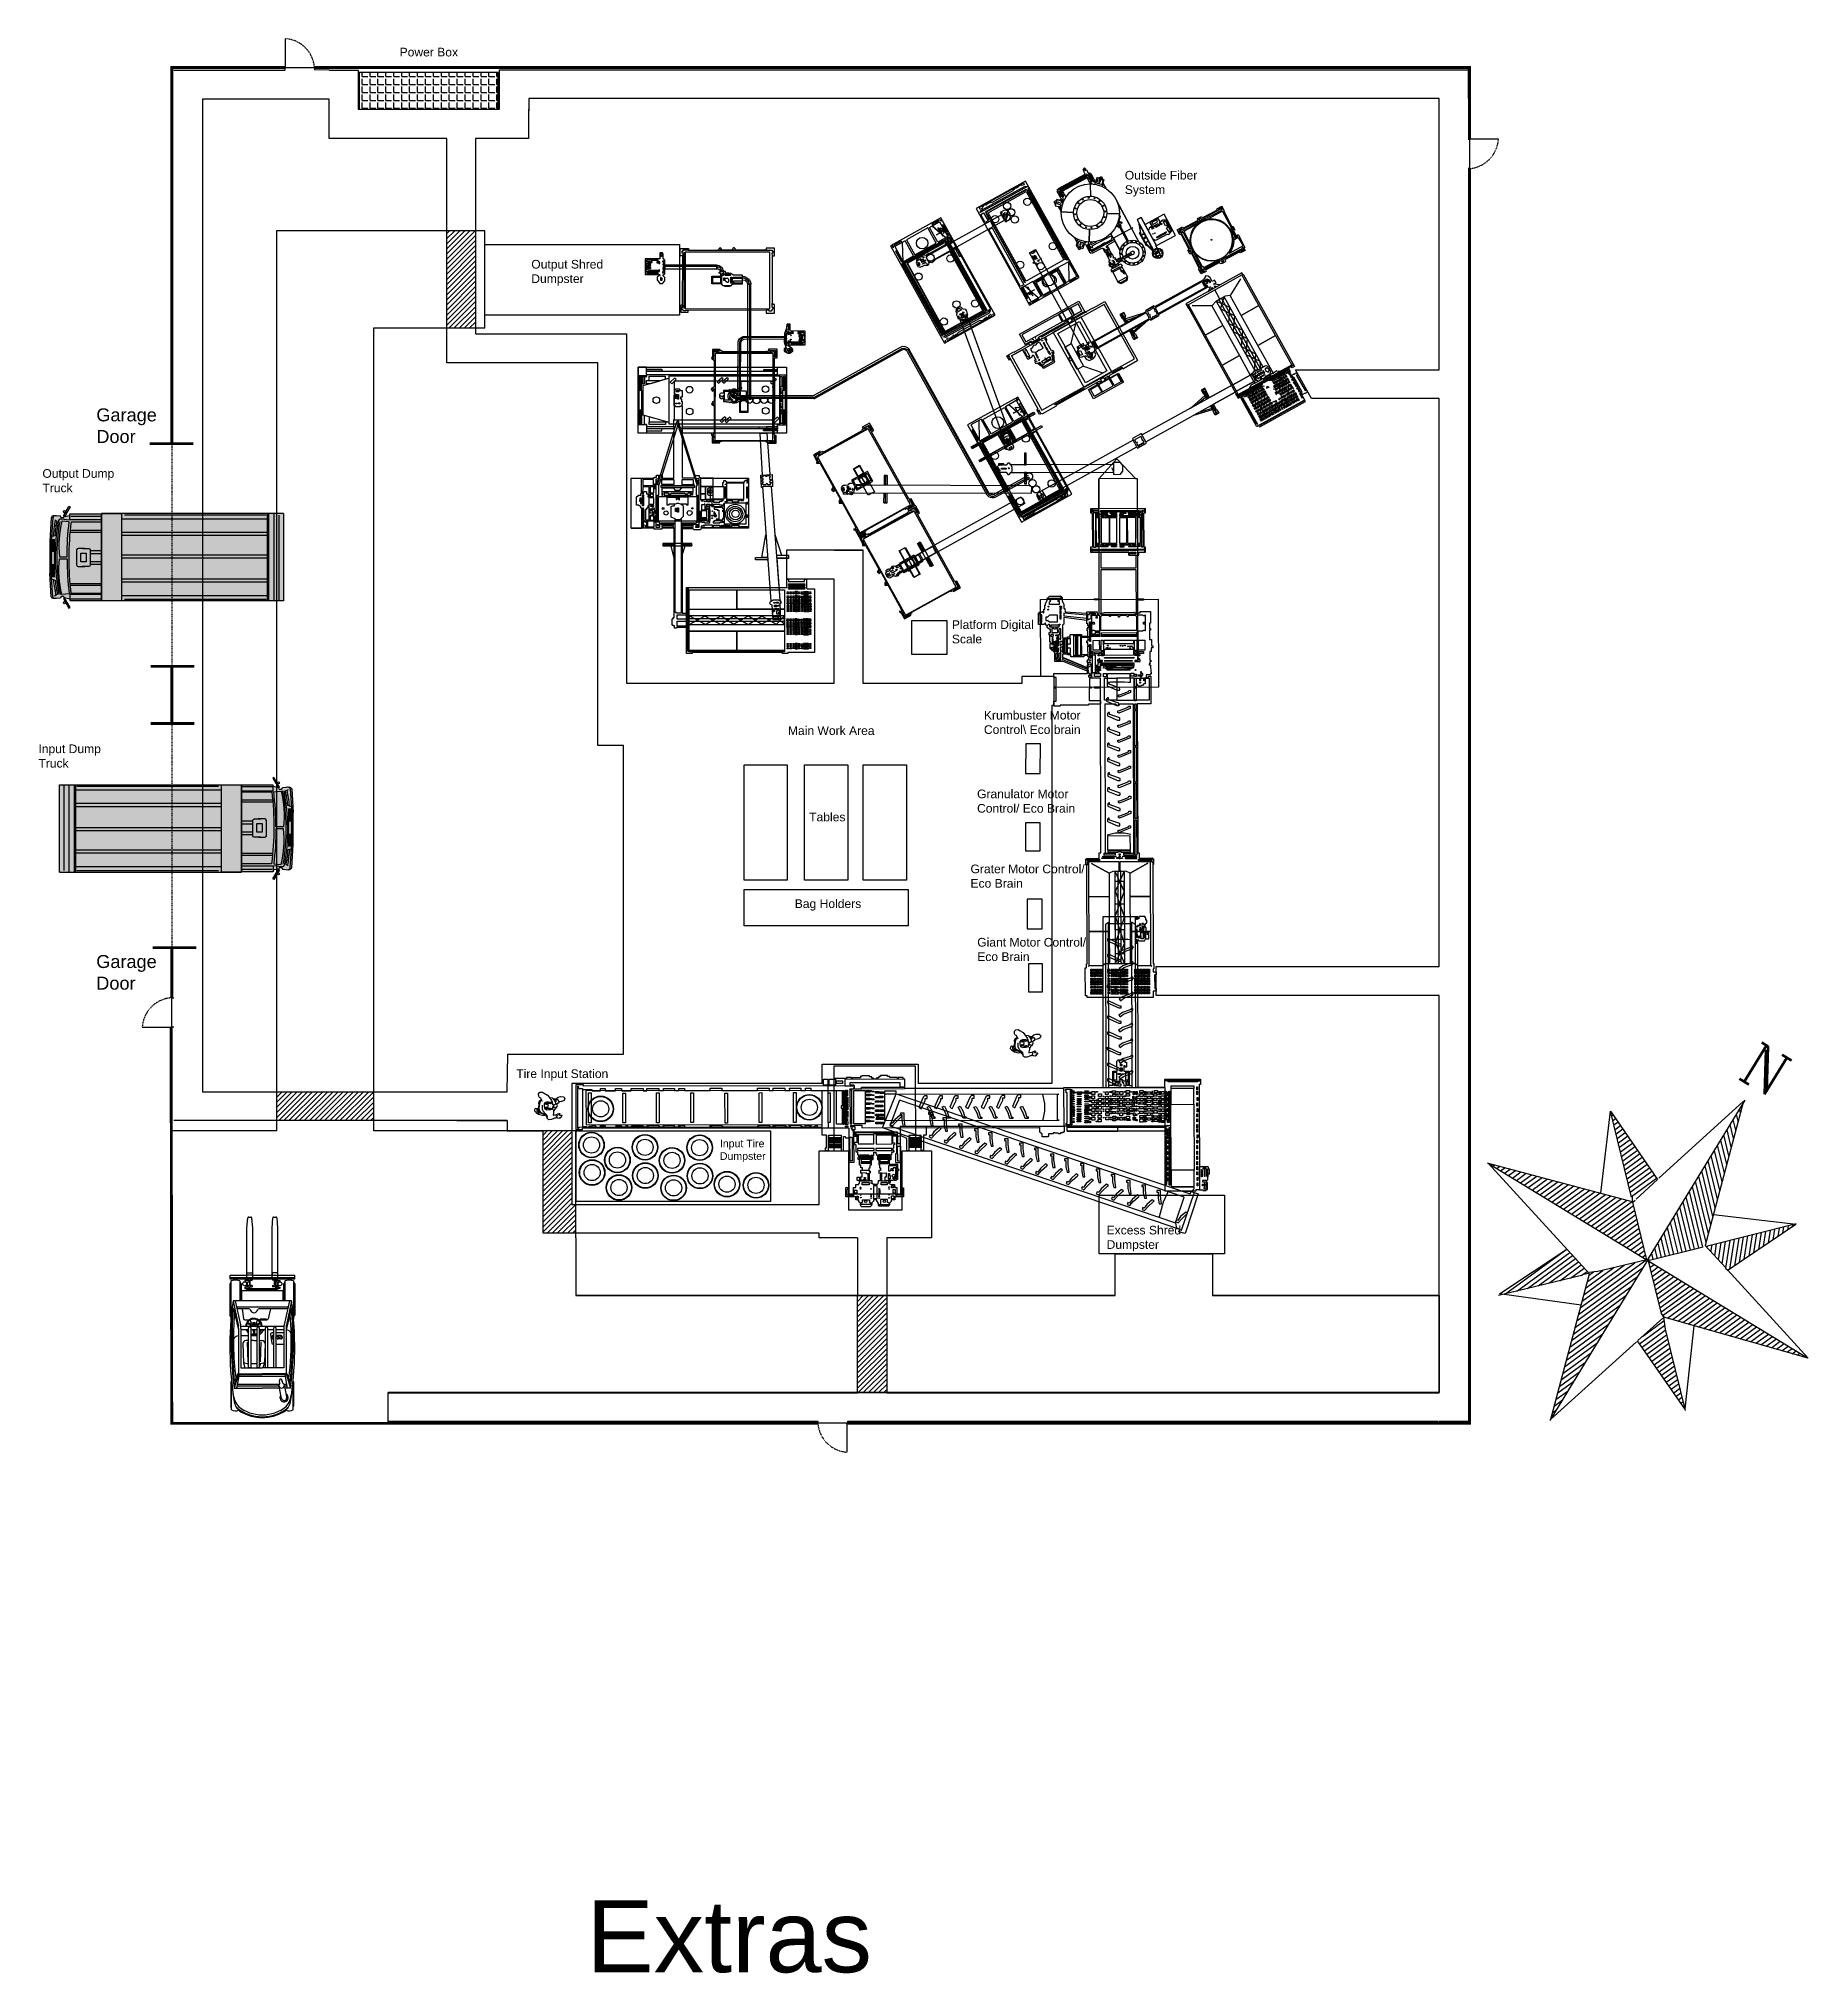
# Model space of a CAD drawing. Header units: millimetres. Extents: x 3191 to 879702, y -27549 to 222194.
# Drawn here: x 818340 to 879702, y -26581 to 40485 of the extents above; entities that cross this region are included whole.
import ezdxf
from ezdxf.enums import TextEntityAlignment as Align

# ---------------------------------------------------------------- set-up
doc = ezdxf.new("R2010")
doc.units = ezdxf.units.MM
doc.header["$MEASUREMENT"] = 0
doc.linetypes.add('ACAD_ISO03W100', pattern=[30, 12, -18])
for name, color, linetype in [('Dashed', 7, 'ACAD_ISO03W100'), ('Dumpsters', 210, 'Continuous'), ('Forklift-Forkliftway', 30, 'Continuous'), ('Furniture', 44, 'Continuous'), ('Giant', 31, 'Continuous'), ('Granulator', 11, 'Continuous'), ('Grater', 130, 'Continuous'), ('Krumbuster', 112, 'Continuous'), ('Labels', 7, 'Continuous'), ('Wires', 170, 'Continuous'), ('Worker-Walkway', 8, 'Continuous')]:
    doc.layers.add(name, color=color, linetype=linetype)
doc.styles.add('COMPLEX', font='complex', dxfattribs={"width": 1.2, "height": 1})
doc.styles.get("Standard").update_dxf_attribs({"font": 'arial.ttf'})

msp = doc.modelspace()

# ---------------------------------------------------------------- texts
at = {"color": 0, "style": 'COMPLEX'}
msp.add_text('N', height=1477.42324, rotation=328.6507575564, dxfattribs=at).set_placement((878218.89475, 4741.61167), align=Align.MIDDLE)
at = {"attachment_point": 1}
for s, insert, char_height in [('Power Box', (830855.68255, 40170.68898), 300), ('Outside Fiber\\PSystem', (856001.18255, 35903.18898), 300), ('Output Shred\\PDumpster', (835421.18255, 32816.68898), 300), ('Garage\\PDoor', (820340.10518, 27669.68828), 450), ('Platform Digital\\PScale', (850004.18255, 20323.68898), 300), ('Krumbuster Motor\\PControl\\\\ Eco brain', (851116.18255, 17183.9209), 300), ('Main Work Area', (844320.57137, 16649.68898), 300), ('Granulator Motor\\PControl/ Eco Brain', (850878.68255, 14454.68898), 300), ('Tables', (845056.68255, 13654.68898), 300), ('Grater Motor Control/\\PEco Brain', (850651.18255, 11854.18898), 300), ('Bag Holders', (844556.68255, 10649.68898), 300), ('Garage\\PDoor', (820337.18255, 8719.28089), 450), ('Giant Motor Control/\\PEco Brain', (850884.68255, 9312.18898), 300), ('Tire Input Station', (834900.18255, 4755.68898), 300), ('Excess Shred\\PDumpster', (855370.18255, -666.81102), 300)]:
    msp.add_mtext(s, dxfattribs=dict(at, insert=insert, char_height=char_height))
at = {"lineweight": 211, "insert": (837335.74237, -24045.41912), "char_height": 2500, "attachment_point": 1}
msp.add_mtext('Extras', dxfattribs=at)
at = {"layer": 'Dashed', "lineweight": 211, "char_height": 300, "attachment_point": 1}
for s, insert in [('Output Dump\\PTruck', (818469.51541, 25563.18898)), ('Input Dump\\PTruck', (818331.01541, 16018.18898))]:
    msp.add_mtext(s, dxfattribs=dict(at, insert=insert))
at = {"layer": 'Labels', "insert": (841960.68255, 2317.68898), "char_height": 262.077851, "attachment_point": 1}
msp.add_mtext('Input Tire\\PDumpster', dxfattribs=at)

# ---------------------------------------------------------------- blocks, each defined once
blk = doc.blocks.new('R93')
at = {"color": 0, "linetype": 'ByBlock'}
for p, q in [((-386, 935), (-340, 986)), ((-383, 843), (-386, 935)), ((-359, 800), (-383, 843)), ((-304, 703), (-365, 660)), ((-313, 782), (-359, 800)), ((-340, 986), (-246, 996)), ((-316, 675), (-292, 709)), ((-252, 654), (-313, 782)), ((-246, 996), (-209, 962)), ((-209, 962), (-72, 889)), ((-72, 889), (-8, 810)), ((-8, 810), (75, 691)), ((-2, 797), (102, 791)), ((75, 691), (93, 633)), ((102, 791), (166, 709)), ((133, 767), (175, 743)), ((166, 749), (233, 755)), ((166, 709), (215, 614)), ((175, 743), (246, 660)), ((233, 755), (300, 715)), ((242, 749), (307, 807)), ((300, 715), (337, 663)), ((307, 807), (392, 831)), ((392, 831), (496, 828)), ((523, 694), (429, 657)), ((496, 828), (554, 776)), ((554, 776), (523, 694)), ((-530, 374), (-536, 325)), ((-536, 325), (-478, 264)), ((-499, 404), (-530, 374)), ((-438, 395), (-499, 404)), ((-478, 264), (-386, 203)), ((-414, 410), (-450, 377)), ((-450, 377), (-450, 310)), ((-450, 310), (-392, 249)), ((-389, 465), (-417, 371)), ((-417, 371), (-392, 322)), ((-392, 322), (-325, 261)), ((-392, 249), (-298, 242)), ((-365, 660), (-389, 602)), ((-389, 602), (-380, 529)), ((-380, 529), (-389, 465)), ((-386, 203), (-252, 172)), ((-362, 425), (-343, 581)), ((-343, 307), (-362, 425)), ((-343, 581), (-316, 675)), ((-276, 246), (-343, 307)), ((-325, 261), (-246, 227)), ((-179, 191), (-276, 246)), ((-252, 172), (-166, 175)), ((-249, 377), (-246, 523)), ((-212, 303), (-249, 377)), ((-151, 230), (-212, 303)), ((-187, 571), (-195, 493)), ((-195, 493), (-182, 416)), ((-161, 612), (-187, 571)), ((-182, 416), (-152, 383)), ((-115, 154), (-179, 191)), ((-128, 623), (-161, 612)), ((-152, 383), (-93, 375)), ((-151, 571), (-119, 582)), ((-117, 559), (-151, 571)), ((-84, 163), (-151, 230)), ((-148, 432), (-109, 444)), ((-129, 422), (-148, 432)), ((-142, 455), (-92, 468)), ((-109, 444), (-142, 455)), ((-133, 592), (-122, 599)), ((-119, 582), (-133, 592)), ((-133, 546), (-117, 559)), ((-104, 550), (-133, 546)), ((-115, 413), (-129, 422)), ((-93, 621), (-128, 623)), ((-122, 599), (-93, 594)), ((-76, 407), (-115, 413)), ((-90, 102), (-115, 154)), ((-61, 556), (-104, 550)), ((-93, 639), (-103, 631)), ((-103, 631), (-93, 621)), ((-93, 375), (-103, 366)), ((-103, 366), (-97, 358)), ((-97, 358), (-35, 371)), ((-53, 629), (-93, 639)), ((-93, 594), (-62, 593)), ((-92, 468), (-63, 463)), ((-57, 41), (-90, 102)), ((-72, 102), (-84, 163)), ((-34, 405), (-76, 407)), ((-63, 463), (-41, 472)), ((-62, 593), (-33, 595)), ((-46, 548), (-61, 556)), ((-20, 8), (-57, 41)), ((-29, 631), (-53, 629)), ((-49, 512), (-41, 533)), ((-37, 489), (-49, 512)), ((-41, 533), (-46, 548)), ((-41, 472), (-37, 489)), ((-35, 371), (32, 373)), ((-4, 408), (-34, 405)), ((-33, 595), (4, 595)), ((18, 625), (-29, 631)), ((62, 11), (-20, 8)), ((20, 413), (-4, 408)), ((4, 595), (21, 589)), ((41, 621), (18, 625)), ((41, 415), (20, 413)), ((21, 589), (41, 591)), ((51, 616), (28, 619)), ((32, 373), (74, 381)), ((35, 379), (51, 389)), ((71, 618), (41, 621)), ((41, 591), (57, 599)), ((53, 409), (41, 415)), ((61, 607), (51, 616)), ((51, 389), (59, 400)), ((59, 400), (53, 409)), ((57, 599), (61, 607)), ((130, 35), (62, 11)), ((112, 596), (71, 618)), ((74, 381), (109, 391)), ((83, 598), (98, 580)), ((93, 409), (83, 404)), ((103, 436), (93, 409)), ((98, 580), (107, 560)), ((107, 560), (103, 543)), ((103, 543), (111, 528)), ((113, 455), (103, 436)), ((112, 482), (107, 471)), ((107, 471), (113, 455)), ((109, 391), (121, 410)), ((121, 570), (112, 596)), ((127, 552), (121, 570)), ((121, 410), (128, 440)), ((126, 465), (136, 470)), ((128, 440), (126, 465)), ((127, 540), (127, 552)), ((134, 537), (127, 540)), ((133, 194), (130, 166)), ((130, 166), (178, 178)), ((181, 57), (130, 35)), ((133, 462), (218, 450)), ((142, 239), (133, 194)), ((145, 529), (134, 537)), ((136, 470), (149, 477)), ((136, 371), (148, 300)), ((148, 300), (142, 239)), ((155, 518), (145, 529)), ((149, 477), (156, 486)), ((188, 386), (151, 331)), ((175, 541), (154, 532)), ((156, 503), (155, 518)), ((156, 486), (156, 503)), ((267, 575), (175, 541)), ((178, 178), (242, 185)), ((221, 57), (181, 57)), ((206, 438), (188, 386)), ((215, 614), (215, 566)), ((218, 450), (236, 422)), ((246, 99), (221, 57)), ((298, 61), (232, 82)), ((236, 422), (285, 499)), ((242, 185), (273, 163)), ((273, 163), (246, 99)), ((253, 182), (278, 209)), ((285, 499), (267, 575)), ((331, 608), (276, 572)), ((278, 209), (299, 217)), ((365, 53), (298, 61)), ((299, 217), (328, 223)), ((328, 223), (353, 233)), ((337, 663), (331, 608)), ((349, 199), (333, 188)), ((333, 188), (334, 177)), ((334, 177), (367, 175)), ((429, 657), (343, 645)), ((370, 214), (349, 199)), ((353, 233), (368, 229)), ((407, 88), (364, 79)), ((364, 79), (377, 68)), ((377, 59), (365, 53)), ((367, 175), (428, 167)), ((368, 229), (370, 214)), ((377, 68), (377, 59)), ((436, 147), (402, 138)), ((402, 138), (435, 133)), ((413, 94), (407, 88)), ((434, 115), (408, 107)), ((408, 107), (413, 94)), ((428, 167), (440, 157)), ((440, 121), (434, 115)), ((435, 133), (440, 121)), ((440, 157), (436, 147))]:
    blk.add_line(p, q, dxfattribs=at)
blk = doc.blocks.new('ааео')
at = {"true_color": 0xe3e3e3}
h = blk.add_hatch(color=254, dxfattribs=at)
h.dxf.hatch_style = 1
h.paths.add_polyline_path([(46363, -18708), (46329, -18688), (46231, -18858, -0.090194), (46225, -18867), (46169, -18964), (46203, -18984)])
h.paths.add_polyline_path([(46232, -18847, 1), (46172, -18847, 0.697411), (46225, -18867), (46231, -18858, 0.086677)], flags=17)
h.paths.add_polyline_path([(46203, -21315), (46169, -21335), (46226, -21435, -0.055254), (46230, -21440), (46329, -21611), (46363, -21591)])
h.paths.add_polyline_path([(46230, -21440), (46226, -21435, 0.723559), (46172, -21453, 1), (46232, -21453, 0.104212)], flags=17)
h = blk.add_hatch(color=251)
h.dxf.hatch_style = 1
h.paths.add_polyline_path([(47264, -19076), (47264, -18906), (46354, -18906), (46354, -19076)])
h.paths.add_polyline_path([(46354, -21224), (46354, -21393), (47264, -21393), (47264, -21224)])
h.paths.add_polyline_path([(45822, -20609), (45822, -19693), (45865, -19019, -0.250161), (45916, -18969, 0.411582), (45822, -19019), (45779, -19693), (45779, -20609), (45822, -21284, 0.411582), (45916, -21334, -0.250161), (45865, -21284)])
h = blk.add_hatch(color=254, dxfattribs=at)
h.dxf.hatch_style = 1
h.paths.add_polyline_path([(46274, -20137), (46055, -20140, -0.084039), (46122, -19115), (46337, -19135, 0.029798)], flags=16)
h.paths.add_polyline_path([(45919, -19543), (45872, -19554, -0.019761), (45935, -19098), (45976, -19128, 0.017984)], flags=16)
h.paths.add_polyline_path([(46588, -19901), (46772, -19901), (46899, -19901, -0.402559), (46938, -19939), (46938, -20373, -0.375941), (46896, -20422), (46707, -20422), (46591, -20422, -0.375941), (46548, -20373), (46548, -19939, -0.402559)], flags=0)
h.paths.add_polyline_path([(46669, -20039), (46823, -20039), (46823, -20287), (46669, -20287)], flags=0)
h.paths.add_polyline_path([(45918, -19976), (45918, -20370), (45836, -20370), (45836, -19976)], flags=16)
h.paths.add_polyline_path([(46274, -20197, 0.029798), (46337, -21198), (46122, -21218, -0.084039), (46055, -20194)], flags=16)
h.paths.add_polyline_path([(45932, -20819, 0.017505), (45995, -21222), (45953, -21245, -0.019392), (45883, -20799)], flags=16)
edge = h.paths.add_edge_path()
edge.add_line((47264, -21224), (47264, -19076))
edge.add_line((47264, -19076), (46354, -19076))
edge.add_line((46354, -19076), (46354, -18953))
edge.add_line((46354, -18953), (46188, -18989))
edge.add_line((46188, -18989), (46179, -19025))
edge.add_line((46179, -19025), (46107, -19025))
edge.add_line((46107, -19025), (46081, -18978))
edge.add_line((46081, -18978), (45922, -18967))
edge.add_arc((45938, -19041), 75.6, 101.9863, 162.8322)
edge.add_line((45865, -19019), (45822, -19693))
edge.add_line((45822, -19693), (45822, -20609))
edge.add_line((45822, -20609), (45865, -21284))
edge.add_arc((45938, -21261), 75.6, 197.1678, 258.0137)
edge.add_line((45922, -21335), (46081, -21325))
edge.add_line((46081, -21325), (46107, -21277))
edge.add_line((46107, -21277), (46179, -21277))
edge.add_line((46179, -21277), (46188, -21310))
edge.add_line((46188, -21310), (46354, -21347))
edge.add_line((46354, -21347), (46354, -21224))
edge.add_line((46354, -21224), (47264, -21224))
edge = h.paths.add_edge_path()
edge.add_line((47264, -21193), (47264, -19138))
edge.add_line((47264, -19138), (46397, -19138))
edge.add_arc((54663, -20178), 8331, 172.831, 186.996)
edge.add_line((46394, -21193), (47264, -21193))
h = blk.add_hatch(color=20)
h.dxf.hatch_style = 1
h.paths.add_polyline_path([(45971, -21089), (45928, -21113, 0.005757), (45953, -21245), (45995, -21222, -0.005796)])
h.paths.add_polyline_path([(45976, -19128), (45935, -19098, 0.005911), (45912, -19234), (45954, -19260, -0.005741)])
h = blk.add_hatch(color=145)
h.dxf.hatch_style = 1
h.paths.add_polyline_path([(46055, -20140), (46274, -20137, -0.029798), (46337, -19135), (46122, -19115, 0.084039)])
h.paths.add_polyline_path([(46274, -20197), (46055, -20194, 0.084039), (46122, -21218), (46337, -21198, -0.029798)])
h = blk.add_hatch(color=254, dxfattribs=at)
h.dxf.hatch_style = 1
h.paths.add_polyline_path([(46938, -19939, 0.402559), (46899, -19901), (46772, -19901), (46588, -19901, 0.425965), (46548, -19942), (46548, -20373, 0.375941), (46591, -20422), (46707, -20422), (46896, -20422, 0.375941), (46938, -20373), (46938, -20354)], flags=17)
h.paths.add_polyline_path([(46823, -20287), (46669, -20287), (46669, -20039), (46823, -20039)], flags=16)
h.paths.add_polyline_path([(46823, -20039), (46669, -20039), (46669, -20287), (46823, -20287)], flags=16)
edge = h.paths.add_edge_path()
edge.add_line((47264, -19374), (47264, -19138))
edge.add_line((47264, -19138), (46397, -19138))
edge.add_arc((54663, -20178), 8331, 172.831, 174.4627)
edge.add_line((46371, -19374), (47264, -19374))
edge = h.paths.add_edge_path()
edge.add_line((47264, -19429), (47264, -19374))
edge.add_line((47264, -19374), (46371, -19374))
edge.add_arc((54663, -20178), 8331, 174.4627, 174.8395)
edge.add_line((46366, -19429), (47264, -19429))
edge = h.paths.add_edge_path()
edge.add_line((47264, -21193), (47264, -20956))
edge.add_line((47264, -20956), (46369, -20956))
edge.add_arc((54663, -20178), 8331, 185.3585, 186.996)
edge.add_line((46394, -21193), (47264, -21193))
edge = h.paths.add_edge_path()
edge.add_line((47264, -20956), (47264, -20901))
edge.add_line((47264, -20901), (46364, -20901))
edge.add_arc((54663, -20178), 8331, 184.9819, 185.3585)
edge.add_line((46369, -20956), (47264, -20956))
h.paths.add_polyline_path([(47264, -20354), (47264, -20273), (46938, -20273), (46938, -20354)])
h.paths.add_polyline_path([(47264, -20273), (47264, -20044), (46938, -20044), (46938, -20273)])
h.paths.add_polyline_path([(47264, -20044), (47264, -19962), (46938, -19962), (46938, -20044)])
edge = h.paths.add_edge_path()
edge.add_line((47264, -19962), (47264, -19429))
edge.add_line((47264, -19429), (46366, -19429))
edge.add_arc((54663, -20178), 8331, 174.8395, 184.9819)
edge.add_line((46364, -20901), (47264, -20901))
edge.add_line((47264, -20901), (47264, -20354))
edge.add_line((47264, -20354), (46938, -20354))
edge.add_line((46938, -20354), (46938, -20373))
edge.add_arc((46889, -20373), 49.4, -82.4132, 0, ccw=False)
edge.add_line((46896, -20422), (46591, -20422))
edge.add_arc((46598, -20373), 49.4, 180, 262.4132, ccw=False)
edge.add_line((46548, -20373), (46548, -19942))
edge.add_arc((46588, -19940), 39.8, 90, 182.2892, ccw=False)
edge.add_line((46588, -19901), (46899, -19901))
edge.add_arc((46899, -19940), 39.8, 2.2892, 90, ccw=False)
edge.add_line((46938, -19939), (46938, -19962))
edge.add_line((46938, -19962), (47264, -19962))
at = {"true_color": 0xffcf3d}
h = blk.add_hatch(color=40, dxfattribs=at)
h.dxf.hatch_style = 1
h.paths.add_polyline_path([(47833, -18896), (47264, -18896), (47264, -21398), (47833, -21398)])
h.paths.add_polyline_path([(52021, -18896), (47833, -18896), (47833, -19049), (52021, -19049)])
h.paths.add_polyline_path([(52021, -19437), (47833, -19437), (47833, -19524), (52021, -19524)])
h.paths.add_polyline_path([(52021, -20081), (47833, -20081), (47833, -20168), (52021, -20168)])
h.paths.add_polyline_path([(52021, -20771), (47833, -20771), (47833, -20859), (52021, -20859)])
h.paths.add_polyline_path([(52021, -21245), (47833, -21245), (47833, -21398), (52021, -21398)])
h.paths.add_polyline_path([(52202, -18896), (52049, -18896), (52049, -21398), (52202, -21398)])
h = blk.add_hatch(color=40)
h.dxf.hatch_style = 1
h.paths.add_polyline_path([(52021, -19049), (47833, -19049), (47833, -19437), (52021, -19437)])
h.paths.add_polyline_path([(52021, -19524), (47833, -19524), (47833, -20081), (52021, -20081)])
h.paths.add_polyline_path([(52021, -20168), (47833, -20168), (47833, -20771), (52021, -20771)])
h.paths.add_polyline_path([(52021, -20859), (47833, -20859), (47833, -21245), (52021, -21245)])
h.paths.add_polyline_path([(52479, -18896), (52202, -18896), (52202, -21398), (52479, -21398)])
h = blk.add_hatch(color=253)
h.dxf.hatch_style = 1
h.paths.add_polyline_path([(52049, -18896), (52021, -18896), (52021, -21398), (52049, -21398)])
for points in [[(46329, -18688), (46363, -18708), (46203, -18984), (46169, -18964)], [(47264, -18896), (47833, -18896), (47833, -21398), (47264, -21398)], [(52021, -18896), (52049, -18896), (52049, -21398), (52021, -21398)], [(45836, -19976), (45918, -19976), (45918, -20370), (45836, -20370)], [(46669, -20039), (46823, -20039), (46823, -20287), (46669, -20287)], [(46329, -21611), (46363, -21591), (46203, -21315), (46169, -21335)]]:
    blk.add_lwpolyline(points, close=True)
for points in [[(46179, -19025), (46107, -19025), (46081, -18978), (45899, -18966, 0.347167), (45822, -19019), (45779, -19693)], [(45973, -18968), (45943, -18966, 0.347167), (45865, -19019), (45822, -19693)], [(45935, -19098, 0.019761), (45872, -19554, 0.019761)], [(45976, -19128, 0.017984), (45919, -19543, 0.017984)], [(46020, -19128, 0.090533), (46039, -21222, 1.032457)], [(46063, -19128, 0.090533), (46082, -21222, 1.032457)], [(46332, -19087), (46112, -19061, 0.439312), (46020, -19128, 0.858946)], [(46337, -19135), (46122, -19115, 0.084039), (46055, -20140), (46274, -20137, -0.029798), (46337, -19135, -18.025083)], [(47264, -21193), (46394, -21193, -0.061885), (46397, -19138)], [(46772, -19901), (46588, -19901, 0.402559), (46548, -19939), (46548, -20373, 0.375941), (46591, -20422), (46780, -20422)], [(46715, -19901), (46899, -19901, -0.402559), (46938, -19939), (46938, -20373, -0.375941), (46896, -20422), (46707, -20422)], [(46337, -21198), (46122, -21218, -0.084039), (46055, -20194), (46274, -20197, 0.029798), (46337, -21198, 18.025083)], [(46179, -21277), (46107, -21277), (46081, -21325), (45899, -21337, -0.347167), (45822, -21284), (45779, -20609)], [(45973, -21335), (45943, -21337, -0.347167), (45865, -21284), (45822, -20609)], [(45883, -20799, 0.019392), (45953, -21245)], [(45932, -20819, 0.017505), (45995, -21222)]]:
    blk.add_lwpolyline(points, format="xyb")
for points in [[(45954, -19260), (45912, -19234)], [(45976, -19128), (45921, -19087)], [(46179, -19025), (46188, -18989), (46355, -18953)], [(47264, -19076), (46354, -19076), (46354, -18906), (47264, -18906)], [(46371, -19374), (47264, -19374)], [(46383, -18972), (46397, -18972), (47264, -18972)], [(46397, -19138), (47264, -19138)], [(47264, -18896), (47264, -21398)], [(52479, -18896), (47264, -18896)], [(47833, -19049), (52021, -19049)], [(47918, -18938), (51976, -18938)], [(52021, -18896), (52021, -21398)], [(52049, -18896), (52049, -21398)], [(52202, -18896), (52202, -21398)], [(52352, -21375), (52352, -18944)], [(52479, -18896), (52479, -21398)], [(45779, -19693), (45779, -20609)], [(45822, -19693), (45822, -20609)], [(45925, -19542), (45837, -19562)], [(45850, -19976), (45850, -19634)], [(45871, -19976), (45871, -19634)], [(45890, -19976), (45890, -19634)], [(45918, -20721), (45918, -19634)], [(46366, -19429), (47264, -19429)], [(47833, -19437), (52021, -19437)], [(47833, -19524), (52021, -19524)], [(45850, -20721), (45850, -20370)], [(45871, -20721), (45871, -20370)], [(45890, -20721), (45890, -20370)], [(46938, -19962), (47264, -19962)], [(46938, -20044), (47264, -20044)], [(46938, -20273), (47264, -20273)], [(46938, -20354), (47264, -20354)], [(47833, -20081), (52021, -20081)], [(47833, -20168), (52021, -20168)], [(45955, -20829), (45836, -20779)], [(46364, -20901), (47264, -20901)], [(46369, -20956), (47264, -20956)], [(47833, -20771), (52021, -20771)], [(47833, -20859), (52021, -20859)], [(45995, -21222), (45918, -21265)], [(45971, -21089), (45928, -21113)], [(46179, -21274), (46188, -21310), (46355, -21347)], [(47264, -21224), (46354, -21224), (46354, -21393), (47264, -21393)], [(46383, -21344), (46397, -21344), (47264, -21344)], [(52479, -21398), (47264, -21398)], [(47833, -21245), (52021, -21245)], [(47918, -21355), (51976, -21355)]]:
    blk.add_lwpolyline(points)
for centre in [(46202, -18847), (46202, -21453)]:
    blk.add_circle(centre, 30.1)
blk = doc.blocks.new('*X106')
at = {"color": 0}
for p, q in [((700, 421.47), (700, 421.47)), ((700.3, 420.47), (700, 420.76)), ((700.6, 419.46), (700, 420.06)), ((700.9, 418.45), (700, 419.35)), ((701.2, 417.45), (700, 418.64)), ((701.49, 416.44), (700, 417.94)), ((701.79, 415.43), (700, 417.23)), ((702.09, 414.43), (700, 416.52)), ((702.39, 413.42), (700, 415.81)), ((702.69, 412.41), (700, 415.11)), ((702.99, 411.41), (700, 414.4)), ((703.29, 410.4), (700, 413.69)), ((703.59, 409.39), (700, 412.99)), ((703.89, 408.39), (700, 412.28)), ((704.19, 407.38), (700, 411.57)), ((704.49, 406.37), (700, 410.86)), ((704.79, 405.37), (700, 410.16)), ((704.75, 404.7), (700, 409.45)), ((704.4, 404.35), (700, 408.74)), ((704.04, 403.99), (700, 408.04)), ((703.69, 403.64), (700, 407.33)), ((703.34, 403.28), (700, 406.62)), ((702.99, 402.92), (700, 405.92)), ((702.64, 402.57), (700, 405.21)), ((702.29, 402.21), (700, 404.5)), ((701.94, 401.86), (700, 403.79)), ((701.58, 401.5), (700, 403.09)), ((701.23, 401.15), (700, 402.38)), ((700.88, 400.79), (700, 401.67)), ((700.53, 400.44), (700, 400.97)), ((700.18, 400.08), (700, 400.26))]:
    blk.add_line(p, q, dxfattribs=at)
blk = doc.blocks.new('*X107')
at = {"color": 0}
for p, q in [((711.35, 409.74), (710.87, 410.9)), ((711.63, 410.36), (711.25, 411.28)), ((711.92, 410.98), (711.63, 411.67)), ((712.2, 411.6), (712.01, 412.06)), ((712.48, 412.22), (712.39, 412.44)), ((709.64, 406.01), (708.58, 408.58)), ((709.93, 406.63), (708.96, 408.97)), ((710.21, 407.25), (709.34, 409.35)), ((710.5, 407.87), (709.72, 409.74)), ((710.78, 408.5), (710.11, 410.13)), ((711.06, 409.12), (710.49, 410.51)), ((707.69, 404.19), (706.67, 406.65)), ((708.79, 404.15), (707.44, 407.42)), ((709.08, 404.77), (707.82, 407.81)), ((709.36, 405.39), (708.2, 408.2)), ((705.23, 404.9), (705.15, 405.11)), ((705.85, 404.72), (705.53, 405.49)), ((706.46, 404.55), (705.91, 405.88)), ((707.08, 404.37), (706.29, 406.27))]:
    blk.add_line(p, q, dxfattribs=at)
blk = doc.blocks.new('*X108')
at = {"color": 0}
for p, q in [((711.35, 409.74), (710.87, 410.9)), ((711.63, 410.36), (711.25, 411.28)), ((711.92, 410.98), (711.63, 411.67)), ((712.2, 411.6), (712.01, 412.06)), ((712.48, 412.22), (712.39, 412.44)), ((709.64, 406.01), (708.58, 408.58)), ((709.93, 406.63), (708.96, 408.97)), ((710.21, 407.25), (709.34, 409.35)), ((710.5, 407.87), (709.72, 409.74)), ((710.78, 408.5), (710.11, 410.13)), ((711.06, 409.12), (710.49, 410.51)), ((707.69, 404.19), (706.67, 406.65)), ((708.31, 404), (707.05, 407.04)), ((708.79, 404.15), (707.44, 407.42)), ((709.08, 404.77), (707.82, 407.81)), ((709.36, 405.39), (708.2, 408.2)), ((705.23, 404.9), (705.15, 405.11)), ((705.85, 404.72), (705.53, 405.49)), ((706.46, 404.55), (705.91, 405.88)), ((707.08, 404.37), (706.29, 406.27))]:
    blk.add_line(p, q, dxfattribs=at)
blk = doc.blocks.new('*X109')
at = {"color": 0}
for p, q in [((700.3, 399.8), (700.39, 400)), ((700.69, 399.42), (700.93, 400)), ((701.07, 399.04), (701.47, 400)), ((701.45, 398.65), (702.01, 400)), ((701.84, 398.27), (702.55, 400)), ((702.22, 397.89), (703.09, 400)), ((702.6, 397.51), (703.63, 400)), ((702.99, 397.13), (704.18, 400)), ((703.37, 396.75), (704.72, 400)), ((703.75, 396.37), (705.26, 400)), ((704.14, 395.99), (705.8, 400)), ((704.52, 395.61), (706.34, 400)), ((705.52, 395.42), (707.42, 400)), ((706.14, 395.59), (707.96, 400)), ((706.75, 395.76), (708.51, 400)), ((707.36, 395.92), (709.05, 400)), ((707.97, 396.09), (709.59, 400)), ((708.58, 396.26), (710.13, 400)), ((709.19, 396.43), (710.67, 400)), ((709.8, 396.6), (711.21, 400)), ((710.41, 396.77), (711.75, 400)), ((711.03, 396.94), (712.29, 400)), ((711.64, 397.11), (712.83, 400)), ((712.25, 397.28), (713.38, 400)), ((712.86, 397.45), (713.92, 400)), ((713.47, 397.61), (714.46, 400)), ((714.08, 397.78), (715, 400)), ((714.69, 397.95), (715.54, 400)), ((715.3, 398.12), (716.08, 400)), ((715.91, 398.29), (716.62, 400)), ((716.53, 398.46), (717.16, 400)), ((717.14, 398.63), (717.71, 400)), ((717.75, 398.8), (718.25, 400)), ((718.36, 398.97), (718.79, 400)), ((718.97, 399.13), (719.33, 400)), ((719.58, 399.3), (719.87, 400)), ((720.19, 399.47), (720.41, 400)), ((720.8, 399.64), (720.95, 400)), ((721.42, 399.81), (721.49, 400))]:
    blk.add_line(p, q, dxfattribs=at)
blk = doc.blocks.new('*X110')
at = {"color": 0}
for p, q in [((704.13, 392.06), (705.35, 394.99)), ((704.3, 391.16), (705.71, 394.56)), ((704.76, 390.95), (706.05, 394.08)), ((705.22, 390.75), (706.44, 393.7)), ((705.67, 390.55), (706.82, 393.32)), ((706.13, 390.35), (707.2, 392.94)), ((706.59, 390.14), (707.59, 392.56)), ((707.05, 389.94), (707.97, 392.18)), ((707.5, 389.74), (708.35, 391.79)), ((707.96, 389.54), (708.74, 391.41)), ((708.42, 389.34), (709.12, 391.03)), ((708.88, 389.13), (709.5, 390.65)), ((709.33, 388.93), (709.89, 390.27)), ((709.79, 388.73), (710.27, 389.89)), ((710.25, 388.53), (710.65, 389.51)), ((710.71, 388.33), (711.04, 389.13)), ((711.16, 388.12), (711.42, 388.75)), ((711.62, 387.92), (711.8, 388.37)), ((712.08, 387.72), (712.19, 387.98)), ((712.53, 387.52), (712.57, 387.6))]:
    blk.add_line(p, q, dxfattribs=at)
blk = doc.blocks.new('*X111')
at = {"color": 0}
for p, q in [((696.17, 391.13), (699.81, 399.91)), ((695.72, 392.66), (697.97, 398.08)), ((695.95, 391.9), (698.89, 398.99)), ((696.4, 390.37), (700, 399.07)), ((696.62, 389.61), (700, 397.76)), ((695.05, 394.94), (695.29, 395.53)), ((695.27, 394.18), (696.13, 396.25)), ((695.5, 393.42), (697.05, 397.17)), ((696.85, 388.85), (700, 396.45)), ((697.08, 388.09), (700, 395.15)), ((697.3, 387.32), (700, 393.84)), ((697.53, 386.56), (700, 392.53)), ((697.75, 385.8), (700, 391.23)), ((697.98, 385.04), (700, 389.92)), ((698.2, 384.27), (700, 388.61)), ((698.43, 383.51), (700, 387.31)), ((698.65, 382.75), (700, 386)), ((698.88, 381.99), (700, 384.69)), ((699.1, 381.23), (700, 383.39)), ((699.33, 380.46), (700, 382.08)), ((699.56, 379.7), (700, 380.77)), ((699.78, 378.94), (700, 379.47))]:
    blk.add_line(p, q, dxfattribs=at)
blk = doc.blocks.new('*X112')
at = {"color": 0}
for p, q in [((687.85, 388.02), (691.23, 396.19)), ((688.77, 388.94), (691.72, 396.05)), ((689.69, 389.85), (692.2, 395.91)), ((690.61, 390.76), (692.68, 395.77)), ((691.53, 391.68), (693.17, 395.63)), ((692.45, 392.59), (693.65, 395.49)), ((693.37, 393.51), (694.13, 395.35)), ((694.29, 394.42), (694.62, 395.21))]:
    blk.add_line(p, q, dxfattribs=at)
blk = doc.blocks.new('*X113')
at = {"color": 0}
for p, q in [((690.1, 400), (691.78, 404.05)), ((690.65, 400), (692.4, 404.23)), ((691.19, 400), (693.01, 404.41)), ((691.73, 400), (693.63, 404.6)), ((692.27, 400), (694.25, 404.78)), ((692.81, 400), (694.89, 405.01)), ((693.35, 400), (695.27, 404.63)), ((693.89, 400), (695.65, 404.25)), ((683.61, 400), (684.38, 401.86)), ((684.15, 400), (685, 402.04)), ((684.69, 400), (685.61, 402.22)), ((685.23, 400), (686.23, 402.41)), ((685.77, 400), (686.85, 402.59)), ((686.32, 400), (687.46, 402.77)), ((686.86, 400), (688.08, 402.95)), ((687.4, 400), (688.7, 403.14)), ((687.94, 400), (689.31, 403.32)), ((688.48, 400), (689.93, 403.5)), ((689.02, 400), (690.55, 403.68)), ((689.56, 400), (691.16, 403.87)), ((694.43, 400), (696.03, 403.87)), ((694.98, 400), (696.42, 403.48)), ((695.52, 400), (696.8, 403.1)), ((696.06, 400), (697.18, 402.72)), ((696.6, 400), (697.57, 402.33)), ((697.14, 400), (697.95, 401.95)), ((678.2, 400), (678.21, 400.03)), ((678.74, 400), (678.83, 400.22)), ((679.28, 400), (679.45, 400.4)), ((679.82, 400), (680.06, 400.58)), ((680.36, 400), (680.68, 400.76)), ((680.9, 400), (681.3, 400.95)), ((681.45, 400), (681.91, 401.13)), ((681.99, 400), (682.53, 401.31)), ((682.53, 400), (683.15, 401.49)), ((683.07, 400), (683.76, 401.68)), ((697.68, 400), (698.33, 401.57)), ((698.22, 400), (698.71, 401.19)), ((698.76, 400), (699.1, 400.8)), ((699.3, 400), (699.48, 400.42)), ((699.85, 400), (699.86, 400.04))]:
    blk.add_line(p, q, dxfattribs=at)
blk = doc.blocks.new('*X114')
at = {"color": 0}
for p, q in [((687.23, 412.67), (687.24, 412.68)), ((687.62, 412.28), (687.7, 412.48)), ((688, 411.9), (688.15, 412.27)), ((688.38, 411.52), (688.61, 412.07)), ((688.76, 411.14), (689.06, 411.86)), ((689.15, 410.75), (689.52, 411.66)), ((689.53, 410.37), (689.98, 411.45)), ((689.91, 409.99), (690.43, 411.25)), ((690.29, 409.61), (690.89, 411.04)), ((690.68, 409.22), (691.35, 410.84)), ((691.06, 408.84), (691.8, 410.63)), ((691.44, 408.46), (692.26, 410.43)), ((691.83, 408.07), (692.71, 410.22)), ((692.21, 407.69), (693.17, 410.02)), ((692.59, 407.31), (693.63, 409.81)), ((692.97, 406.93), (694.08, 409.61)), ((693.36, 406.54), (694.54, 409.4)), ((693.74, 406.16), (695, 409.2)), ((694.12, 405.78), (695.45, 408.99)), ((694.5, 405.4), (695.91, 408.78))]:
    blk.add_line(p, q, dxfattribs=at)

# ---------------------------------------------------------------- hatches: boundary and pattern name
at = {"layer": 'Forklift-Forkliftway'}
h = msp.add_hatch(dxfattribs=at)
h.set_pattern_fill('ANSI31', color=256, scale=1000)
h.set_pattern_definition([(45, (688753.68, -2701.81), (-88.38835, 88.38835), [])])
h.paths.add_polyline_path([(847748.63181, -3089.31102), (846732.68262, -3089.31102), (846732.68262, -6449.31101), (847748.63181, -6449.31101)])
h.paths.add_polyline_path([(833487.18204, 33830.1888), (832490.18204, 33830.1888), (832490.18204, 30457.6888), (833487.18204, 30457.6888)])
h.paths.add_polyline_path([(829957.68255, 3978.18881), (826585.18255, 3978.18881), (826585.18255, 2981.18881), (829957.68255, 2981.18881)])
h = msp.add_hatch(dxfattribs=at)
h.set_pattern_fill('ANSI31', color=256, scale=1000)
h.set_pattern_definition([(45, (688753.68, -701.81), (-88.38835, 88.38835), [])])
h.paths.add_polyline_path([(836822.25816, 2619.68994), (835830.68289, 2619.68994), (835830.68289, -919.81102), (836827.68289, -919.81102), (836961.4705, -919.82662), (836961.4705, 76.18881), (836827.68289, 76.18881)])
at = {"layer": 'Wires', "true_color": 0x5e67af}
h = msp.add_hatch(dxfattribs=at)
h.set_pattern_fill('ANGLE', color=165, scale=1000)
h.set_pattern_definition([(0, (688753.68, -701.8), (0, 275), [200, -75]), (90, (688753.68, -701.8), (-275, 2e-14), [200, -75])])
h.paths.add_polyline_path([(829456.54473, 38045.52388), (834275.53637, 38045.52388), (834275.53637, 39310.62413), (829456.54473, 39310.62413)])

# ---------------------------------------------------------------- linework, layer by layer
for p, q in [((826890.73336, 40485.35625), (826890.73336, 39485.35625)), ((868954.85434, 36996.71558), (867954.85434, 36996.71558)), ((821932.68255, 6222.31495), (822932.68255, 6222.31495)), ((846369.94672, -8514.64375), (846369.94672, -7514.64375))]:
    msp.add_line(p, q)
at = {"color": 0}
for p, q in [((874125.40892, -1864.38065), (877507.39978, 3687.26305)), ((874522.70507, 978.76774), (877451.41966, 3652.16624)), ((877451.41966, 3652.16624), (876130.54567, -1355.90504)), ((872508.42205, 464.36058), (872847.69277, 3308.13562)), ((872847.69277, 3308.13562), (874474.99124, 935.21344)), ((873572.55406, 323.48953), (872847.69277, 3308.13562)), ((868573.76523, 1517.61021), (879677.05262, -5246.3715)), ((872110.41012, -2332.24882), (868598.99998, 1502.23752)), ((868598.99998, 1502.23752), (873632.30601, 165.99084)), ((873730.07532, 255.23693), (874474.69336, 934.94153)), ((874100.17418, -1849.00796), (873602.14023, 201.66724)), ((873607.07126, 181.36353), (873608.23046, 353.6553)), ((873632.30601, 165.99084), (873697.77653, 225.75385)), ((879279.95065, -601.45901), (876157.35209, -1379.65381)), ((876414.71907, -278.46641), (879282.5525, -611.89923)), ((879270.46097, -620.08733), (876927.68226, -2206.56078)), ((868989.14866, -3025.78514), (871325.14561, -1474.73406)), ((874125.40892, -1864.38065), (870743.41807, -7416.02434)), ((874125.40892, -1864.38065), (870743.41807, -7416.02434)), ((874100.17418, -1849.00796), (872352.79698, -2267.82909)), ((876056.59178, -1404.76467), (874150.64367, -1879.75333)), ((874150.64367, -1879.75333), (874599.82275, -3705.76266)), ((876130.54567, -1355.90504), (876837.23487, -2128.6973)), ((871885.65822, -2379.79552), (868959.57326, -3081.13591)), ((870774.16344, -7365.55485), (872110.41012, -2332.24882)), ((872085.17538, -2316.87613), (871922.74566, -2356.32437)), ((872369.42739, -2247.84173), (872100.54806, -2291.64139)), ((876834.80011, -2130.9238), (876920.3664, -2217.64928)), ((876900.24465, -2197.60096), (879702.28736, -5261.74418)), ((876927.68226, -2206.56078), (876917.51836, -2213.44353)), ((871821.50535, -3420.48064), (868989.14866, -3025.78514)), ((875866.60626, -2925.09596), (874639.39515, -3803.67522)), ((874654.07955, -3866.69118), (873794.49939, -4641.85067)), ((874599.82275, -3705.76266), (874689.86464, -3834.42059)), ((874689.86464, -3834.42059), (874668.83629, -3853.38372)), ((879702.28736, -5261.74418), (874689.86464, -3834.42059)), ((874747.8778, -4250.35694), (874689.86464, -3834.42059)), ((873746.17106, -4685.43259), (870774.16344, -7365.55485)), ((875418.49777, -7011.66217), (873779.87112, -4655.04227)), ((874734.5912, -4253.62531), (875428.33806, -7073.85512)), ((875734.2834, -4131.82638), (875418.49777, -7011.66217))]:
    msp.add_line(p, q, dxfattribs=at)
at = {"const_width": 100}
for points in [[(826890.73336, 39485.35625), (822954.85434, 39485.35625), (822954.85434, 33485.35625)], [(867954.85434, 36996.71558), (867954.85434, 39485.35625), (827890.73336, 39485.35625)], [(846369.94672, -7514.64375), (867954.85434, -7514.64375), (867954.85434, 35983.22732)], [(822954.85434, 33485.35625), (822954.85434, 26451.16253)], [(822194.18255, 26447.99527), (823707.38325, 26447.99527)], [(823735.73358, 18728.14835), (822222.53288, 18728.14835)], [(822954.85434, 18728.14835), (822954.85434, 16742.39907)], [(822222.53288, 16742.39907), (823735.73358, 16742.39907)], [(823803.38325, 8975.99527), (822290.18255, 8975.99527)], [(822954.85434, 8963.68898), (822954.85434, 7229.66517)], [(822932.68255, 6222.31495), (822954.85434, -7514.64375), (845369.94672, -7514.64375)]]:
    msp.add_lwpolyline(points, dxfattribs=at)
for points in [[(837065.42974, 2107.92671), (837079.93164, 2108.13694)], [(837111.41361, 2297.05703), (837098.35854, 2303.40605)], [(837215.69915, 2447.97665), (837207.71203, 2460.33217)], [(837501.18255, 2578.11698), (837501.18255, 2563.62531)], [(837871.91985, 2390.59734), (837860.76626, 2381.2736)], [(837938.99376, 2120.59033), (837953.49566, 2120.80056)], [(837203.18347, 1831.57342), (837192.02988, 1822.24969)], [(837501.18255, 1703.75265), (837501.18255, 1689.26098)], [(837683.25958, 1724.69333), (837675.27246, 1737.04885)], [(837896.34723, 1915.32286), (837883.29217, 1921.67189)], [(838796.34751, 1394.32238), (838783.29244, 1400.67141)], [(839538.75985, 1645.19285), (839530.77273, 1657.54837)], [(839751.84751, 1835.82238), (839738.79244, 1842.17141)], [(840689.84741, 1381.82249), (840676.79235, 1388.17152)], [(841432.25976, 1632.69297), (841424.27264, 1645.04848)], [(841645.34741, 1823.32249), (841632.29235, 1829.67152)], [(837705.25946, 769.69305), (837697.27235, 782.04857)], [(837918.34712, 960.32258), (837905.29206, 966.67161)], [(838583.25985, 1203.69285), (838575.27273, 1216.04837)], [(839549.75985, 665.69285), (839541.77273, 678.04837)], [(839762.84751, 856.32238), (839749.79244, 862.67141)], [(840476.75976, 1191.19297), (840468.77264, 1203.54848)], [(841656.34741, 843.82249), (841643.29235, 850.17152)], [(838636.25985, 249.69285), (838628.27273, 262.04837)], [(838849.34751, 440.32238), (838836.29244, 446.67141)], [(840742.84741, 427.82249), (840729.79235, 434.17152)], [(841443.25976, 653.19297), (841435.27264, 665.54848)]]:
    msp.add_lwpolyline(points)
for centre, radius in [((837828.68255, 3386.18898), 444.5), ((837828.68255, 3386.18898), 430.01076), ((837828.68255, 3386.18898), 280.52184), ((845062.18273, 3438.68847), 444.5), ((845062.18273, 3438.68847), 430.01076), ((845062.18273, 3438.68847), 280.52184), ((837509.18255, 2133.68898), 444.5), ((837509.18255, 2133.68898), 430.01076), ((837509.18255, 2133.68898), 280.52184), ((838409.18283, 1612.6885), 444.5), ((838409.18283, 1612.6885), 430.01076), ((839364.68283, 2054.1885), 444.5), ((839364.68283, 2054.1885), 430.01076), ((839364.68283, 2054.1885), 280.52184), ((840302.68273, 1600.18861), 444.5), ((840302.68273, 1600.18861), 430.01076), ((841258.18273, 2041.68861), 444.5), ((841258.18273, 2041.68861), 430.01076), ((841258.18273, 2041.68861), 280.52184), ((837531.18244, 1178.6887), 444.5), ((837531.18244, 1178.6887), 430.01076), ((837531.18244, 1178.6887), 280.52184), ((838409.18283, 1612.6885), 280.52184), ((839375.68283, 1074.6885), 444.5), ((839375.68283, 1074.6885), 430.01076), ((839375.68283, 1074.6885), 280.52184), ((840302.68273, 1600.18861), 280.52184), ((841269.18273, 1062.18861), 444.5), ((841269.18273, 1062.18861), 430.01076), ((841269.18273, 1062.18861), 280.52184), ((838462.18283, 658.6885), 444.5), ((838462.18283, 658.6885), 430.01076), ((838462.18283, 658.6885), 280.52184), ((840355.68273, 646.18861), 444.5), ((840355.68273, 646.18861), 430.01076), ((840355.68273, 646.18861), 280.52184), ((842208.68273, 775.18847), 444.5), ((842208.68273, 775.18847), 430.01076), ((842208.68273, 775.18847), 280.52184), ((843214.18273, 736.18847), 444.5), ((843214.18273, 736.18847), 430.01076), ((843214.18273, 736.18847), 280.52184)]:
    msp.add_circle(centre, radius)
at = {"layer": 'Dashed'}
msp.add_line((822954.85434, 26451.16253), (822954.85434, 9019.38488), dxfattribs=at)
for centre, start, end in [((826821.45856, 39401.56782), 4.4249521928, 86.3426794938), ((867871.06592, 37065.99038), 274.4249521945, 356.3426794914), ((823016.47098, 6153.04014), 94.4249521945, 176.3426794918), ((846439.22152, -7430.85533), 184.4249521926, 266.3426794938)]:
    msp.add_arc(centre, 1086.00016, start, end, dxfattribs=at)
at = {"layer": 'Dumpsters'}
for points in [[(833816.36869, 33345.65297), (840566.36869, 33345.65297), (840566.36869, 30905.65297), (833816.36869, 30905.65297), (833816.36869, 33345.65297)], [(836961.4705, 2619.68994), (843711.4705, 2619.68994), (843711.4705, 179.68994), (836979.68255, 179.68994), (836979.68255, 2619.68994)], [(855111.08021, 390.72678), (859457.08016, 390.72678), (859457.08016, -1642.27319), (855111.08021, -1642.27319), (855111.08021, 390.72678)]]:
    msp.add_lwpolyline(points, dxfattribs=at)
at = {"layer": 'Forklift-Forkliftway'}
for p, q in [((825563.53038, -750.15622), (825595.18582, -388.33287)), ((825622.13938, -363.63448), (825698.18224, -363.63448)), ((825725.13581, -388.33287), (825756.79125, -750.15622)), ((826433.20429, -750.15622), (826464.85973, -388.33287)), ((826491.8133, -363.63448), (826567.85616, -363.63448)), ((826594.80972, -388.33287), (826626.46516, -750.15622)), ((825563.53038, -2473.19001), (825563.53038, -750.15622)), ((825756.79125, -750.15622), (825756.79125, -2473.19001)), ((826433.20429, -2473.19001), (826433.20429, -750.15622)), ((826626.46516, -750.15622), (826626.46516, -2473.19001)), ((825008.87168, -2618.92225), (824970.21951, -2694.67981)), ((824983.74777, -2512.69535), (824983.74777, -2383.21057)), ((824983.74777, -2383.21057), (825563.53038, -2383.21057)), ((827206.24777, -2473.19001), (824983.74777, -2473.19001)), ((827206.24777, -2512.69535), (824983.74777, -2512.69535)), ((825008.87168, -2578.27184), (825008.87168, -3904.17361)), ((825318.08907, -2578.27184), (825318.08907, -3272.8545)), ((825318.08907, -2618.92225), (825356.74125, -2694.67981)), ((825563.53038, -2569.23608), (825486.22603, -2569.23608)), ((825486.22603, -2569.23608), (825486.22603, -2609.82086)), ((825486.22603, -2609.82086), (825528.26027, -2609.82086)), ((825551.45157, -2633.01217), (825551.45157, -2776.02521)), ((825563.53038, -2296.24318), (825756.79125, -2296.24318)), ((825563.53038, -2383.21057), (825563.53038, -2307.26656)), ((825756.79125, -2383.21057), (825563.53038, -2383.21057)), ((825756.79125, -2473.19001), (825563.53038, -2473.19001)), ((825563.53038, -2473.19001), (825756.79125, -2473.19001)), ((825640.83473, -2569.23608), (825563.53038, -2569.23608)), ((825575.60918, -2776.02521), (825575.60918, -2633.01217)), ((825660.16081, -2512.69535), (825582.85647, -2512.69535)), ((825582.85647, -2512.69535), (825582.85647, -2553.28013)), ((825582.85647, -2553.28013), (825624.8907, -2553.28013)), ((825598.80049, -2609.82086), (825640.83473, -2609.82086)), ((825640.83473, -2569.23608), (825640.83473, -2609.82086)), ((825648.08201, -2576.47144), (825648.08201, -2719.48448)), ((825737.46516, -2512.69535), (825660.16081, -2512.69535)), ((825672.23962, -2719.48448), (825672.23962, -2576.47144)), ((825695.43092, -2553.28013), (825737.46516, -2553.28013)), ((825737.46516, -2512.69535), (825737.46516, -2553.28013)), ((825756.79125, -2296.24318), (825756.79125, -2383.21057)), ((825756.79125, -2383.21057), (826433.20429, -2383.21057)), ((826626.46516, -2296.24318), (826433.20429, -2296.24318)), ((826433.20429, -2296.24318), (826433.20429, -2383.21057)), ((826433.20429, -2383.21057), (826626.46516, -2383.21057)), ((826626.46516, -2473.19001), (826433.20429, -2473.19001)), ((826452.53038, -2512.69535), (826529.83473, -2512.69535)), ((826452.53038, -2512.69535), (826452.53038, -2553.28013)), ((826494.56462, -2553.28013), (826452.53038, -2553.28013)), ((826517.75592, -2719.48448), (826517.75592, -2576.47144)), ((826529.83473, -2512.69535), (826607.13907, -2512.69535)), ((826541.91353, -2576.47144), (826541.91353, -2719.48448)), ((826549.16081, -2569.23608), (826626.46516, -2569.23608)), ((826549.16081, -2569.23608), (826549.16081, -2609.82086)), ((826591.19505, -2609.82086), (826549.16081, -2609.82086)), ((826607.13907, -2553.28013), (826565.10484, -2553.28013)), ((826607.13907, -2512.69535), (826607.13907, -2553.28013)), ((826614.38636, -2776.02521), (826614.38636, -2633.01217)), ((826626.46516, -2383.21057), (827206.24777, -2383.21057)), ((826626.46516, -2569.23608), (826703.76951, -2569.23608)), ((826638.54397, -2633.01217), (826638.54397, -2776.02521)), ((826703.76951, -2609.82086), (826661.73527, -2609.82086)), ((826703.76951, -2569.23608), (826703.76951, -2609.82086)), ((826871.90647, -2618.92225), (826833.25429, -2694.67981)), ((826871.90647, -2578.27184), (826871.90647, -3272.8545)), ((827181.12386, -2578.27184), (827181.12386, -3904.17361)), ((827181.12386, -2618.92225), (827219.77603, -2694.67981)), ((827206.24777, -2383.21057), (827206.24777, -2512.69535)), ((824970.21951, -2694.67981), (824970.21951, -3760.84133)), ((827109.61734, -3272.8545), (825080.3782, -3272.8545)), ((825080.3782, -3272.8545), (825260.40633, -4100.98386)), ((825157.68255, -3272.8545), (825337.71067, -4100.98386)), ((825356.74125, -2694.67981), (825356.74125, -3272.8545)), ((826813.9282, -2922.53432), (825376.06734, -2922.53432)), ((825376.06734, -2922.53432), (825376.06734, -3272.8545)), ((825528.26027, -2799.21651), (825486.22603, -2799.21651)), ((825486.22603, -2799.21651), (825486.22603, -2839.8013)), ((825486.22603, -2839.8013), (825640.83473, -2839.8013)), ((825563.53038, -2878.13012), (825563.53038, -2839.8013)), ((825563.53038, -2839.8013), (826626.46516, -2839.8013)), ((826626.46516, -2878.13012), (825563.53038, -2878.13012)), ((825624.8907, -2742.67578), (825582.85647, -2742.67578)), ((825582.85647, -2742.67578), (825582.85647, -2783.26057)), ((825582.85647, -2783.26057), (825737.46516, -2783.26057)), ((825640.83473, -2799.21651), (825598.80049, -2799.21651)), ((825640.83473, -2799.21651), (825640.83473, -2839.8013)), ((825737.46516, -2742.67578), (825695.43092, -2742.67578)), ((825737.46516, -2742.67578), (825737.46516, -2783.26057)), ((826452.53038, -2742.67578), (826494.56462, -2742.67578)), ((826452.53038, -2742.67578), (826452.53038, -2783.26057)), ((826607.13907, -2783.26057), (826452.53038, -2783.26057)), ((826549.16081, -2799.21651), (826591.19505, -2799.21651)), ((826549.16081, -2799.21651), (826549.16081, -2839.8013)), ((826703.76951, -2839.8013), (826549.16081, -2839.8013)), ((826565.10484, -2742.67578), (826607.13907, -2742.67578)), ((826607.13907, -2742.67578), (826607.13907, -2783.26057)), ((826626.46516, -2839.8013), (826626.46516, -2878.13012)), ((826661.73527, -2799.21651), (826703.76951, -2799.21651)), ((826703.76951, -2799.21651), (826703.76951, -2839.8013)), ((826813.9282, -3272.8545), (826813.9282, -2922.53432)), ((826833.25429, -2694.67981), (826833.25429, -3272.8545)), ((827032.31299, -3272.8545), (826852.28486, -4100.98386)), ((827109.61734, -3272.8545), (826929.58921, -4100.98386)), ((827219.77603, -2694.67981), (827219.77603, -3760.84133)), ((825008.87168, -3836.59888), (824970.21951, -3760.84133)), ((825095.34629, -3546.8106), (825273.63907, -4277.81102)), ((826986.09843, -3485.44145), (825203.89711, -3485.44145)), ((825629.33679, -3544.89618), (825216.82205, -3544.89618)), ((825393.46807, -3544.89618), (825442.0699, -3883.56192)), ((825489.89514, -3925.01375), (825637.94358, -3925.01375)), ((825774.67539, -4112.50444), (825586.86853, -4020.07199)), ((825744.55771, -4097.68149), (825679.21607, -3934.07899)), ((825835.53754, -4112.50444), (826023.3444, -4020.07199)), ((825865.65522, -4097.68149), (825930.99686, -3934.07899)), ((825972.26935, -3925.01375), (826253.77104, -3925.01375)), ((826973.17349, -3544.89618), (825980.87614, -3544.89618)), ((826016.66178, -3899.14961), (826002.46615, -3925.01375)), ((826233.28773, -3899.14961), (826016.66178, -3899.14961)), ((826253.77104, -3925.01375), (826233.28773, -3899.14961)), ((826383.99475, -3544.89618), (826300.72393, -3888.09092)), ((827094.64925, -3546.8106), (826916.35647, -4277.81102)), ((827181.12386, -3836.59888), (827219.77603, -3760.84133)), ((825273.63907, -4224.14687), (825273.63907, -5804.57189)), ((825515.21516, -4161.8545), (825347.58733, -4161.8545)), ((825350.94342, -4224.14687), (825350.94342, -5591.98493)), ((825539.4167, -4277.81102), (825350.94342, -4277.81102)), ((825621.50864, -4480.01706), (825350.94342, -4480.01706)), ((825544.85644, -4161.8545), (825515.21516, -4161.8545)), ((825621.50864, -4648.79319), (825518.61903, -4648.79319)), ((825572.11685, -4277.81102), (825539.4167, -4277.81102)), ((826065.35649, -4161.8545), (825544.85644, -4161.8545)), ((825621.50864, -4277.81102), (825572.11685, -4277.81102)), ((825747.15252, -4160.17545), (825573.20025, -4043.74615)), ((825621.50864, -4346.3048), (825621.50864, -4200.50667)), ((825621.50864, -4386.19532), (825621.50864, -4346.3048)), ((825621.50864, -5436.43815), (825621.50864, -4386.19532)), ((825698.81299, -4200.50667), (825698.81299, -4399.40822)), ((825911.39994, -4277.81102), (825698.81299, -4277.81102)), ((825698.81299, -4399.40822), (825698.81299, -4431.55556)), ((825698.81299, -4431.55556), (825698.81299, -5441.82861)), ((825890.40142, -4480.01706), (825698.81299, -4480.01706)), ((825805.10647, -4648.79319), (825698.81299, -4648.79319)), ((825781.89047, -4277.81102), (825791.43818, -4421.74535)), ((825805.10647, -4648.79319), (825911.39994, -4648.79319)), ((825828.32246, -4277.81102), (825818.77475, -4421.74535)), ((825863.06041, -4160.17545), (826037.01268, -4043.74615)), ((825911.39994, -4381.68795), (825911.39994, -4200.50667)), ((825911.39994, -4399.40822), (825911.39994, -4381.68795)), ((825911.39994, -4414.20362), (825911.39994, -4399.40822)), ((825911.39994, -4431.55556), (825911.39994, -4414.20362)), ((825911.39994, -4478.87288), (825911.39994, -4431.55556)), ((825911.39994, -5443.06843), (825911.39994, -4478.87288)), ((825988.70429, -4200.50667), (825988.70429, -4331.07626)), ((826038.09608, -4277.81102), (825988.70429, -4277.81102)), ((825988.70429, -4331.07626), (825988.70429, -4346.3048)), ((825988.70429, -4346.3048), (825988.70429, -4371.83708)), ((825988.70429, -4371.83708), (825988.70429, -4386.19532)), ((825988.70429, -4386.19532), (825988.70429, -4453.14822)), ((825988.70429, -4453.14822), (825988.70429, -5440.60661)), ((825988.70429, -4648.79319), (826091.5939, -4648.79319)), ((826070.79623, -4277.81102), (826038.09608, -4277.81102)), ((826136.04374, -4277.81102), (826046.59532, -4400.56844)), ((826094.99777, -4161.8545), (826065.35649, -4161.8545)), ((826201.29125, -4277.81102), (826070.79623, -4277.81102)), ((826842.40821, -4161.8545), (826094.99777, -4161.8545)), ((826201.29125, -5591.98493), (826201.29125, -4200.50667)), ((826278.5956, -4200.50667), (826278.5956, -5591.98493)), ((826491.18255, -4277.81102), (826278.5956, -4277.81102)), ((826377.09797, -4437.488), (826423.36267, -4732.52511)), ((826491.18255, -4381.68795), (826424.82991, -4381.68795)), ((826429.35328, -4495.21413), (826429.35328, -4571.2421)), ((826491.18255, -4475.88804), (826448.67936, -4475.88804)), ((826448.67936, -4590.56819), (826491.18255, -4590.56819)), ((826491.18255, -5591.98493), (826491.18255, -4200.50667)), ((826568.4869, -4200.50667), (826568.4869, -5591.98493)), ((826839.05212, -4277.81102), (826568.4869, -4277.81102)), ((826839.05212, -4381.68795), (826568.4869, -4381.68795)), ((826606.59245, -4475.88804), (826606.77516, -4494.95396)), ((826625.65125, -4475.88804), (826606.59245, -4475.88804)), ((826607.14562, -4572.26961), (826607.14562, -4590.56819)), ((826607.14562, -4590.56819), (826625.72609, -4590.56819)), ((826751.98044, -4475.88804), (826625.65125, -4475.88804)), ((826752.05528, -4590.56819), (826625.72609, -4590.56819)), ((826664.74478, -4523.79153), (826642.33533, -4485.4602)), ((826642.35296, -4581.09323), (826664.68757, -4543.39659)), ((826791.07397, -4523.79153), (826768.66453, -4485.4602)), ((826768.68215, -4581.09323), (826791.01676, -4543.39659)), ((826839.05212, -4224.14687), (826839.05212, -5591.98493)), ((826916.35647, -4224.14687), (826916.35647, -4277.81102)), ((826916.35647, -4277.81102), (826916.35647, -5804.57189)), ((825422.04647, -4748.76758), (825445.08569, -5414.13452)), ((825571.01197, -4704.44509), (825590.89507, -5380.76366)), ((826039.20096, -4704.44509), (826019.31786, -5380.76366)), ((826188.16646, -4748.76758), (826165.12724, -5414.13452)), ((826471.0946, -4773.35549), (826491.18255, -4773.35549)), ((826568.4869, -4773.35549), (826839.05212, -4773.35549)), ((825273.63907, -5804.57189), (825108.7949, -6226.20592)), ((825273.63907, -5804.57189), (825117.70626, -6299.43619)), ((825273.63907, -5748.78313), (825137.9782, -6042.83844)), ((825216.24633, -6299.43619), (825300.18048, -5822.64341)), ((825273.63907, -5804.57189), (826094.99777, -5804.57189)), ((826902.19886, -5892.99028), (825273.63907, -5892.99028)), ((825300.18048, -5822.64341), (826094.99777, -5822.64341)), ((825350.94342, -5591.98493), (826094.99777, -5591.98493)), ((825445.08569, -5414.13452), (825493.68882, -5591.98493)), ((825593.72693, -5455.55691), (825600.96334, -5536.87704)), ((825621.50864, -5440.60661), (825621.50864, -5436.43815)), ((825621.50864, -5591.98493), (825621.50864, -5440.60661)), ((825698.81299, -5591.98493), (825621.50864, -5591.98493)), ((825698.81299, -5441.82861), (825698.81299, -5443.28006)), ((825698.81299, -5443.28006), (825698.81299, -5591.98493)), ((825911.39994, -5443.28006), (825911.39994, -5443.06843)), ((825911.39994, -5591.98493), (825911.39994, -5443.28006)), ((825988.70429, -5591.98493), (825911.39994, -5591.98493)), ((825988.70429, -5440.60661), (825988.70429, -5591.98493)), ((826016.486, -5455.55691), (826009.24959, -5536.87704)), ((826839.05212, -5591.98493), (826094.99777, -5591.98493)), ((826916.35647, -5804.57189), (826094.99777, -5804.57189)), ((826889.81506, -5822.64341), (826094.99777, -5822.64341)), ((826165.12724, -5414.13452), (826116.52411, -5591.98493)), ((826278.5956, -5591.98493), (826201.29125, -5591.98493)), ((826568.4869, -5591.98493), (826491.18255, -5591.98493)), ((826802.51466, -6125.75639), (826778.68092, -6019.86066)), ((826973.74921, -6299.43619), (826889.81506, -5822.64341)), ((826916.35647, -5748.78313), (827052.01734, -6042.83844)), ((826916.35647, -5804.57189), (827072.28928, -6299.43619)), ((826916.35647, -5804.57189), (827081.20064, -6226.20592)), ((825027.1804, -6051.05974), (825008.87168, -6084.1167)), ((825008.87168, -6084.1167), (825008.87168, -6922.94791)), ((825028.19777, -7051.77932), (825028.19777, -6061.37349)), ((825117.70626, -6299.43619), (826094.99777, -6299.43619)), ((826673.84488, -6226.20592), (825229.13772, -6226.20592)), ((826691.70826, -6167.23379), (825239.51911, -6167.23379)), ((826688.26739, -6299.43619), (826094.99777, -6299.43619)), ((826669.51441, -6204.40755), (826704.98019, -6145.00387)), ((826673.81719, -6226.21139), (826669.51441, -6204.40755)), ((826688.26739, -6299.43619), (826673.81719, -6226.21139)), ((826704.98019, -6145.00387), (826686.79883, -6037.9927)), ((826758.06746, -6653.14036), (826688.26739, -6299.43619)), ((826857.88833, -6167.23379), (826802.51466, -6125.75639)), ((826869.52591, -6226.20592), (826857.88833, -6167.23379)), ((826950.47643, -6167.23379), (826857.88833, -6167.23379)), ((826960.85782, -6226.20592), (826869.52591, -6226.20592)), ((826883.97719, -6299.43619), (826869.52591, -6226.20592)), ((827072.28928, -6299.43619), (826883.97719, -6299.43619)), ((826942.18582, -6594.40203), (826883.97719, -6299.43619)), ((827161.79777, -7051.77932), (827161.79777, -6061.37349)), ((827162.81514, -6051.05974), (827181.12386, -6084.1167)), ((827181.12386, -6084.1167), (827181.12386, -6922.94791)), ((825028.10209, -6957.66901), (825008.87168, -6922.94791)), ((827161.89345, -6957.66901), (827181.12386, -6922.94791))]:
    msp.add_line(p, q, dxfattribs=at)
for points in [[(829957.68255, 33830.1888), (826585.18255, 33830.1888), (826585.18255, 2623.68898)], [(829957.68255, 30457.6888), (833816.18255, 30457.6888), (833816.18255, 33830.1888), (826585.18255, 33830.1888), (826585.18255, 30457.6888), (826585.18255, 30457.6888)], [(829957.68255, 2619.68898), (829957.68255, 30457.6888)], [(826585.18255, 2623.68898), (822954.85434, 2623.68898), (822954.85434, -7514.64375), (830454.85434, -7514.64375), (830454.85434, -6449.31089)], [(830471.76845, 2619.68898), (829957.68255, 2619.68898)], [(836961.4705, -1089.31102), (836961.4705, 2619.68994), (830454.85434, 2619.68994), (830454.85434, 2619.68994)], [(836961.4705, -1089.31102), (836961.4705, -3089.31102)], [(855666.68274, -3089.31102), (855666.68274, -1644.31102), (859039.18274, -1644.31102), (859039.18274, -3089.31102)], [(830454.85462, -6449.31102), (866898.18255, -6449.31102), (866898.18255, -3089.31102), (859039.18274, -3089.31102)], [(859039.18274, -3089.31102), (866898.18255, -3089.31102), (866898.18255, -6449.31114), (830454.85462, -6449.31089)], [(855666.68274, -3089.31102), (836961.4705, -3089.31102)], [(836961.4705, -3089.31102), (855666.68274, -3089.31102)]]:
    msp.add_lwpolyline(points, dxfattribs=at)
for centre, radius in [((825483.81027, -2677.46217), 67.6413), ((826706.18527, -2677.46217), 67.6413), ((826607.14562, -4533.6109), 38.65871), ((826735.79278, -4533.6109), 38.65871)]:
    msp.add_circle(centre, radius, dxfattribs=at)
for centre, radius, start, end in [((825622.13938, -390.691), 27.05652, 90, 175.0000000001), ((825698.18224, -390.691), 27.05652, 4.9999999999, 90), ((826491.8133, -390.691), 27.05652, 90, 175.0000000001), ((826567.85616, -390.691), 27.05652, 4.9999999999, 90), ((825163.48038, -3008.71794), 457.37041, 70.2426012125, 109.7573987875), ((825528.26027, -2633.01217), 23.1913, 0, 90), ((825598.80049, -2633.01217), 23.1913, 90, 180), ((825624.8907, -2576.47144), 23.1913, 0, 90), ((825695.43092, -2576.47144), 23.1913, 90, 180), ((826494.56462, -2576.47144), 23.1913, 0, 90), ((826565.10484, -2576.47144), 23.1913, 90, 180), ((826591.19505, -2633.01217), 23.1913, 0, 90), ((826661.73527, -2633.01217), 23.1913, 90, 180), ((827026.51516, -3008.71794), 457.37041, 70.2426012125, 109.7573987875), ((836868.75688, -4888.1934), 11898.53737, 172.1974624441, 189.12324585), ((838618.21156, -4619.40797), 13604.63664, 174.3197042253, 187.0935280377), ((825528.26027, -2776.02521), 23.1913, 270, 0), ((825598.80049, -2776.02521), 23.1913, 180, 270), ((825624.8907, -2719.48448), 23.1913, 270, 0), ((825695.43092, -2719.48448), 23.1913, 180, 270), ((826494.56462, -2719.48448), 23.1913, 270, 0), ((826565.10484, -2719.48448), 23.1913, 180, 270), ((826591.19505, -2776.02521), 23.1913, 270, 0), ((826661.73527, -2776.02521), 23.1913, 180, 270), ((815321.23866, -4888.1934), 11898.53737, 350.87675415, 7.8025375559), ((813571.78398, -4619.40797), 13604.63664, 352.9064719623, 5.6802957747), ((840691.66833, -4523.25271), 15645.74803, 176.4280706429, 185.5621631932), ((825085.95845, -3549.10032), 9.66304, 13.7069610039, 176.4280706429), ((835585.87048, -4628.67304), 10493.57663, 174.9352263671, 187.2804410952), ((825489.89514, -3876.69854), 48.31522, 188.1667403854, 270), ((825805.10647, -4161.8545), 289.8913, 129.2964802401, 180), ((825805.10647, -4161.8545), 260.25003, 134.8672913548, 180), ((825805.10647, -4161.8545), 289.8913, 0, 129.2964802401), ((825805.10647, -4161.8545), 260.25003, 0, 134.8672913548), ((825629.33679, -3593.21139), 48.31522, 15.3697525791, 90), ((825805.10647, -3544.89618), 133.97395, 195.3697525791, 344.6302474209), ((825980.87614, -3593.21139), 48.31522, 90, 164.6302474209), ((826253.77104, -3876.69854), 48.31522, 270, 346.3616387097), ((816604.12506, -4628.67304), 10493.57663, 1.2064085157, 5.0647736329), ((811498.32721, -4523.25271), 15645.74803, 354.4378368068, 3.5719293571), ((827104.03709, -3549.10032), 9.66304, 3.5719293571, 166.2930389961), ((825273.63907, -4668.31051), 188.29345, 90, 162.1565641456), ((824693.85647, -4224.14687), 579.78261, 0, 12.264773728), ((824771.16081, -4224.14687), 579.78261, 0, 12.264773728), ((825518.61903, -4745.42362), 96.63043, 90, 181.983150345), ((825805.10647, -4161.8545), 289.8913, 203.5781784782, 230.7035197599), ((825805.10647, -4161.8545), 260.25003, 206.4590550707, 225.1327086452), ((825660.16081, -4200.50667), 38.65217, 90, 180), ((825660.16081, -4200.50667), 38.65217, 0, 90), ((825805.10647, -4161.8545), 260.25003, 245.8938580532, 294.1061419468), ((825805.10647, -4161.8545), 289.8913, 248.4898117343, 291.5101882657), ((825805.10647, -4161.8545), 133.58436, 64.2237163192, 115.7762836808), ((825805.10647, -4161.8545), 57.97826, 0, 180), ((825805.10647, -4161.8545), 88.35574, 64.2237163192, 115.7762836808), ((825890.40142, -4286.75619), 193.26087, 270, 276.2377179951), ((825950.05212, -4200.50667), 38.65217, 90, 180), ((825950.05212, -4200.50667), 38.65217, 0, 90), ((825805.10647, -4161.8545), 260.25003, 314.8672913548, 333.5409449293), ((825805.10647, -4161.8545), 289.8913, 309.2964802401, 336.4218215218), ((825890.40142, -4286.75619), 193.26087, 300.5742005734, 323.9206737655), ((826091.5939, -4745.42362), 96.63043, 358.016849655, 90), ((826239.94342, -4200.50667), 38.65217, 90, 180), ((826239.94342, -4200.50667), 38.65217, 0, 90), ((826424.82991, -4430.00317), 48.31522, 90, 188.911962754), ((826448.67936, -4495.21413), 19.32609, 90, 180), ((826448.67936, -4571.2421), 19.32609, 180, 270), ((826491.18255, -4533.6109), 38.65871, 90, 270), ((826529.83473, -4200.50667), 38.65217, 90, 180), ((826529.83473, -4200.50667), 38.65217, 0, 90), ((826625.65125, -4495.21413), 19.32609, 30.3116128424, 90), ((826625.72609, -4571.2421), 19.32609, 270, 329.3539928854), ((826648.0607, -4533.54546), 19.32609, 329.3539928854, 30.3116128424), ((826751.98044, -4495.21413), 19.32609, 30.3116128424, 90), ((826752.05528, -4571.2421), 19.32609, 270, 329.3539928854), ((826774.38989, -4533.54546), 19.32609, 329.3539928854, 30.3116128424), ((827418.83473, -4224.14687), 579.78261, 167.735226272, 180), ((827496.13907, -4224.14687), 579.78261, 167.735226272, 180), ((826916.35647, -4466.10447), 188.29345, 18.0575642184, 90), ((816604.12506, -4628.67304), 10493.57663, 352.7195589048, 1.2064085157), ((826471.0946, -4725.04027), 48.31522, 188.911962754, 270), ((825698.81299, -4324.29218), 1118.98788, 256.8943625912, 266.0386133736), ((825698.81299, -4324.29218), 1118.98788, 270, 275.433291745), ((825911.39994, -4324.29218), 1118.98788, 264.566708255, 270), ((825911.39994, -4324.29218), 1118.98788, 273.9613866264, 283.1056374088), ((826732.98056, -6030.14635), 46.84355, 308.0348632815, 189.6425592051), ((825993.67242, -6370.44727), 922.90562, 187.6341241788, 217.8189848795), ((825129.2039, -6038.79046), 9.66304, 185.5621631932, 335.2340087802), ((826765.82915, -6196.60296), 96.63043, 184.6326797374, 197.8395445351), ((826765.82915, -6196.60296), 96.63043, 197.8395445351, 17.6939738677), ((826850.12664, -6623.77119), 144.94565, 142.6419656507, 59.6846879557), ((826850.12664, -6623.77119), 96.63043, 184.6326797374, 17.6939738677), ((826196.32312, -6370.44727), 922.90562, 322.1810151205, 352.3658758212), ((827060.79164, -6038.79046), 9.66304, 204.7659912198, 354.4378368068), ((825162.84441, -6780.10505), 303.21053, 243.636159912, 292.3542254331), ((825597.78135, -6698.20163), 483.15217, 189.12324585, 239.0323064827), ((826094.99777, -5869.63665), 1416.26192, 230.7735083868, 309.2264916132), ((826094.99777, -5869.63665), 1351.8099, 232.1010975522, 270), ((826094.99777, -5869.63665), 1449.45652, 239.0323064827, 300.9676935173), ((826094.99777, -5869.63665), 1351.8099, 270, 307.8989024478), ((826592.21419, -6698.20163), 483.15217, 300.9676935173, 350.87675415), ((827027.15113, -6780.10505), 303.21053, 247.6457745669, 296.363840088)]:
    msp.add_arc(centre, radius, start, end, dxfattribs=at)
at = {"layer": 'Furniture'}
for points in [[(842798.18238, 15313.68907), (844298.18238, 15313.68907), (844298.18238, 11313.68907), (842798.18238, 11313.68907)], [(844897.18238, 15313.68903), (846397.18238, 15313.68903), (846397.18238, 11313.68903), (844897.18238, 11313.68903)], [(846931.68255, 15313.68898), (848431.68255, 15313.68898), (848431.68255, 11313.68898), (846931.68255, 11313.68898)], [(842807.68255, 10992.68898), (848487.18255, 10992.68898), (848487.18255, 9725.68898), (842807.68255, 9725.68898)]]:
    msp.add_lwpolyline(points, close=True, dxfattribs=at)
at = {"layer": 'Giant'}
for points in [[(857386.64846, 4130.02475), (856381.71782, 4128.57957), (856373.21323, 10042.40885), (855234.83652, 10040.77176), (855243.34111, 4126.94249)], [(855243.34111, 4126.94249), (855444.49628, 4127.23177), (855436.26414, 9851.60825), (855335.46201, 9779.0469), (855343.59001, 4127.08666)], [(855436.26414, 9851.60825), (855436.32754, 9807.52202), (856237.80221, 9808.67461), (856237.7335, 9856.45509), (856364.89112, 9788.89503), (856373.57779, 9788.90752), (856364.89112, 9788.89503), (856237.7335, 9856.45509), (856245.97095, 4128.38436), (856459.28746, 4128.69112), (856451.90979, 9258.89396), (856504.56716, 9211.83449), (856680.15534, 9212.087), (856709.84291, 9252.7443), (856733.76883, 9285.51096), (856829.53106, 9285.64867), (856829.25998, 9474.14875), (856797.28678, 9504.56928), (856743.59375, 9504.49207), (856743.36607, 9662.81078), (856691.75472, 9717.14899), (856691.71616, 9743.9657), (856720.69053, 9774.47388), (856720.62899, 9817.26933), (856762.70535, 9830.39328), (856762.56974, 9924.68571), (856728.45695, 9924.63666), (856728.34391, 10003.23965), (856705.11321, 10011.17338), (856705.04959, 10055.41538), (856499.71543, 10055.12009), (856499.74045, 10037.71705), (856483.04796, 10037.69305), (856483.12201, 9986.19607), (856483.14496, 9970.23957), (856451.21557, 9970.19366), (856451.11335, 10041.27462), (856373.21502, 10041.16259)], [(856237.7335, 9856.45509), (856238.63323, 9230.81354), (856109.13515, 9260.64873), (855583.5445, 9259.89288), (855440.59894, 9220.85308), (855437.17256, 9219.91731)], [(856592.26461, 9809.74073), (856592.38981, 9722.68101), (856614.19568, 9709.67119), (856614.3261, 9618.98399), (856508.37217, 9618.83162), (856508.43265, 9576.77056), (856663.7128, 9576.99387), (856663.6669, 9608.90686), (856645.51933, 9624.83729), (856668.71249, 9643.00812), (856668.50386, 9788.08539), (856648.90015, 9788.0572), (856648.86261, 9814.16176), (856592.25837, 9814.08036), (856592.26461, 9809.74073)], [(855397.091, 9272.64367), (855397.17962, 9211.02089), (855792.99565, 9042.09927), (855856.83096, 9042.19107), (855874.46256, 9042.21642), (855874.38341, 9097.25187), (855828.13275, 9097.18536), (855460.89333, 9279.34504), (855395.76676, 9279.25138), (855395.77626, 9272.64178)], [(855403.47825, 8732.95718), (855403.56687, 8671.33439), (855799.3829, 8502.41278), (855863.21821, 8502.50458), (855880.84981, 8502.52993), (855880.77066, 8557.56538), (855834.52, 8557.49887), (855467.28057, 8739.65854), (855402.15401, 8739.56489), (855402.16351, 8732.95529)], [(856282.82118, 9016.34299), (856251.63941, 9035.17003), (856199.8053, 8983.19782), (855937.45657, 8892.66726), (855806.81655, 8802.34836), (855851.27382, 8743.43767), (855968.22986, 8831.37791), (856210.27465, 8919.03068), (856257.01834, 8919.0979), (856299.8379, 9003.14824), (856282.82118, 9016.34299)], [(855396.84096, 8189.44643), (855396.92958, 8127.82364), (855792.74561, 7958.90202), (855856.58092, 7958.99382), (855874.21252, 7959.01918), (855874.13337, 8014.05463), (855827.88271, 8013.98811), (855460.64329, 8196.14779), (855395.51672, 8196.05413), (855395.52622, 8189.44454)], [(856277.17318, 8470.58595), (856245.9914, 8489.41298), (856194.1573, 8437.44077), (855931.80857, 8346.91021), (855801.16854, 8256.59132), (855845.62582, 8197.68063), (855962.58186, 8285.62086), (856204.62665, 8373.27364), (856251.37034, 8373.34086), (856294.18989, 8457.3912), (856277.17318, 8470.58595)], [(855386.47324, 7660.52931), (855386.56185, 7598.90652), (855782.37789, 7429.9849), (855846.21319, 7430.0767), (855863.84479, 7430.10206), (855863.76564, 7485.13751), (855817.51498, 7485.071), (855450.27556, 7667.23067), (855385.14899, 7667.13702), (855385.1585, 7660.52742)], [(856280.8392, 7945.71709), (856249.65743, 7964.54412), (856197.82332, 7912.57192), (855935.47459, 7822.04136), (855804.83457, 7731.72246), (855849.29184, 7672.81177), (855966.24788, 7760.752), (856208.29267, 7848.40478), (856255.03636, 7848.472), (856297.85592, 7932.52234), (856280.8392, 7945.71709)], [(856286.14178, 7409.30046), (856254.96, 7428.1275), (856203.1259, 7376.15529), (855940.77717, 7285.62473), (855810.13714, 7195.30583), (855854.59442, 7136.39514), (855971.55046, 7224.33538), (856213.59525, 7311.98815), (856260.33894, 7312.05537), (856303.15849, 7396.10571), (856286.14178, 7409.30046)], [(855400.61238, 7117.8496), (855400.701, 7056.22681), (855796.51703, 6887.30519), (855860.35233, 6887.39699), (855877.98393, 6887.42235), (855877.90479, 6942.4578), (855831.65412, 6942.39128), (855464.4147, 7124.55096), (855399.28813, 7124.4573), (855399.29764, 7117.84771)], [(856271.79761, 6853.80566), (856240.61584, 6872.6327), (856188.78173, 6820.66049), (855926.433, 6730.12993), (855795.79298, 6639.81103), (855840.25025, 6580.90035), (855957.20629, 6668.84058), (856199.25108, 6756.49335), (856245.99477, 6756.56057), (856288.81433, 6840.61092), (856271.79761, 6853.80566)], [(855399.89486, 6588.27872), (855399.98348, 6526.65593), (855795.79951, 6357.73432), (855859.63482, 6357.82612), (855877.26641, 6357.85147), (855877.18727, 6412.88692), (855830.93661, 6412.82041), (855463.69718, 6594.98008), (855398.57062, 6594.88643), (855398.58012, 6588.27683)], [(855404.36553, 6042.62525), (855404.45415, 5981.00246), (855800.27018, 5812.08084), (855864.10549, 5812.17264), (855881.73708, 5812.198), (855881.65794, 5867.23345), (855835.40728, 5867.16693), (855468.16785, 6049.32661), (855403.04129, 6049.23295), (855403.05079, 6042.62336)], [(856264.22035, 6327.22929), (856233.03857, 6346.05632), (856181.20447, 6294.08411), (855918.85574, 6203.55356), (855788.21571, 6113.23466), (855832.67299, 6054.32397), (855949.62902, 6142.2642), (856191.67382, 6229.91698), (856238.41751, 6229.9842), (856281.23706, 6314.03454), (856264.22035, 6327.22929)], [(855384.34322, 5501.0759), (855384.43184, 5439.45312), (855780.24787, 5270.5315), (855844.08318, 5270.6233), (855861.71478, 5270.64865), (855861.63563, 5325.6841), (855815.38497, 5325.61759), (855448.14554, 5507.77727), (855383.01898, 5507.68361), (855383.02848, 5501.07401)], [(856267.20067, 5789.40728), (856236.0189, 5808.23432), (856184.18479, 5756.26211), (855921.83606, 5665.73155), (855791.19604, 5575.41265), (855835.65331, 5516.50196), (855952.60935, 5604.4422), (856194.65414, 5692.09497), (856241.39783, 5692.16219), (856284.21738, 5776.21253), (856267.20067, 5789.40728)], [(848750.80319, 1930.95182), (848746.57796, 4869.04754), (845911.01323, 4864.96976), (845917.69169, 1930.45177)], [(855405.90877, 4953.17705), (855405.99739, 4891.55426), (855801.81342, 4722.63264), (855865.64873, 4722.72444), (855883.28033, 4722.7498), (855883.20118, 4777.78525), (855836.95052, 4777.71873), (855469.71109, 4959.87841), (855404.58453, 4959.78475), (855404.59403, 4953.17516)], [(855444.49628, 4127.23177), (855444.3874, 4202.94167), (855589.33744, 4203.15012), (855588.63576, 4691.08065), (855731.12067, 4691.28556), (855730.61587, 5042.30623), (855773.00215, 5084.80666), (855966.26888, 5085.08459), (856006.48898, 5050.29177), (856006.55546, 5004.06911), (856059.61459, 5004.14542), (856059.86736, 4828.37915), (856010.5881, 4828.30828), (856010.52166, 4874.50869), (855970.35167, 4874.45092), (855970.61426, 4691.85251), (856154.7952, 4692.11738), (856155.50047, 4201.69435), (856245.86534, 4201.8243)], [(856271.01922, 5240.10312), (856239.83744, 5258.93016), (856188.00334, 5206.95795), (855925.65461, 5116.42739), (855795.01458, 5026.10849), (855839.47186, 4967.1978), (855956.4279, 5055.13804), (856198.47269, 5142.79081), (856245.21638, 5142.85803), (856288.03593, 5226.90837), (856271.01922, 5240.10312)], [(856273.3486, 4697.80701), (856242.16683, 4716.63404), (856190.33273, 4664.66183), (855927.98399, 4574.13128), (855797.34397, 4483.81238), (855841.80124, 4424.90169), (855958.75728, 4512.84192), (856200.80208, 4600.4947), (856247.54577, 4600.56192), (856290.36532, 4684.61226), (856273.3486, 4697.80701)], [(836961.6371, 4176.02808), (836963.80508, 2668.4841), (837194.37755, 2668.81568), (837194.31101, 2715.08284), (845467.47456, 2726.98036), (845925.30916, 2727.63876), (846432.46998, 2728.3681), (846435.7595, 440.93643), (848231.15387, 443.51836), (848227.78857, 2783.64876), (853893.89384, 2791.7971), (853892.02026, 4094.62168), (848377.81438, 4086.69178), (848377.34702, 4411.67466), (846293.08557, 4408.67731), (846293.40567, 4186.08752), (837232.07919, 4173.05656), (837232.00775, 4222.72867), (836962.5096, 4222.34111), (836961.6371, 4176.02808)], [(837035.94525, 2705.53043), (837033.8416, 4168.34282), (837050.60453, 4168.36693), (837050.67891, 4116.6474), (837071.92604, 4116.67796), (837071.96143, 4092.06445), (837198.62251, 4092.2466), (837200.51074, 2779.22944), (837335.92893, 2779.42418), (837335.9624, 2756.14595)], [(837035.94525, 2705.53043), (837060.73748, 2705.56609), (837060.71226, 2723.10266), (837083.69673, 2723.13571), (837083.64978, 2755.7831), (845505.84846, 2767.89494), (845504.04036, 4025.18676), (837317.90788, 4013.4144), (837319.59919, 2837.32936), (845505.73168, 2849.10171)], [(837198.62251, 4092.2466), (837198.6653, 4062.49229), (837519.57916, 4062.9538), (837519.64999, 4013.70453), (837815.86552, 4014.13051), (837815.76042, 4087.21438), (837978.38902, 4087.44825), (837978.49412, 4014.36438), (838336.85459, 4014.87974), (838336.74801, 4088.98731), (838547.01245, 4089.28969), (838547.11902, 4015.18211), (838888.55221, 4015.67312), (838888.4385, 4094.74346), (839298.59031, 4095.3333), (839298.70402, 4016.26296), (839430.24842, 4016.45213), (839430.13471, 4095.52247), (839840.28652, 4096.1123), (839840.40023, 4017.04196), (840000.93933, 4017.27283), (840000.83903, 4087.01852), (840385.11865, 4087.57115), (840385.21895, 4017.82546), (840532.63413, 4018.03745), (840532.52484, 4094.03667), (840730.3462, 4094.32115), (840730.45549, 4018.32194), (841621.26203, 4019.60299), (841621.14215, 4102.96846), (842026.59846, 4103.55154), (842026.71835, 4020.18607), (843266.6587, 4021.96921), (843266.54035, 4104.26646), (843669.93064, 4104.84657), (843670.04899, 4022.54932), (843811.45394, 4022.75268), (843811.34007, 4101.93429), (844210.55137, 4102.50839), (844210.66524, 4023.32678), (844380.7362, 4023.57135), (844380.62086, 4103.77667), (844762.15361, 4104.32535), (844762.26895, 4024.12003), (844924.47496, 4024.35329), (844924.3671, 4099.35105), (845112.53922, 4099.62166), (845112.64707, 4024.6239), (845520.28679, 4025.21012)], [(845504.04036, 4025.18676), (846006.31786, 4025.90908), (846006.32474, 4021.12435)], [(845715.43178, 3943.81647), (845715.08457, 4185.25585)], [(845749.76189, 4413.12579), (845969.81644, 4413.44225), (845970.10393, 4213.52982), (845754.4162, 4213.21964), (845754.12871, 4413.13207)], [(848377.34702, 4411.67466), (848321.3532, 4411.59413), (848321.26183, 4475.13081), (848148.37357, 4474.88218), (848148.41767, 4444.21544), (848117.75606, 4444.17135), (848117.70796, 4477.6199), (847854.22005, 4477.24099), (847854.18088, 4504.48053), (847774.33392, 4504.3657), (847774.28246, 4540.15098), (847531.52517, 4539.80188), (847531.57788, 4503.14867), (847473.94064, 4503.06578), (847473.99338, 4466.39032), (847441.68835, 4466.34386), (847441.71846, 4445.40235), (847384.08122, 4445.31946), (847384.13166, 4410.24633), (847291.5599, 4410.1132), (847291.50946, 4445.18634), (847234.74088, 4445.1047), (847234.67185, 4493.10772), (847153.4632, 4492.99093), (847153.41298, 4527.90829), (846894.92578, 4527.53656), (846894.93957, 4517.94486), (846839.90833, 4517.86572), (846839.98366, 4465.47856), (846548.88622, 4465.05994), (846548.9189, 4442.33806), (846519.21987, 4442.29535), (846519.18095, 4469.35686), (846348.03002, 4469.11073), (846348.06519, 4444.653), (845911.97123, 4444.02586)], [(846293.40567, 4186.08752), (846612.23004, 4186.54602), (846612.35258, 4101.33343), (846587.6073, 4101.29784), (846587.63799, 4079.95575), (846867.0906, 4080.35763), (846867.00201, 4141.95816), (848377.73178, 4144.13072), (848216.93442, 4143.89948), (848216.72281, 4291.04642), (846467.25042, 4288.53053), (846467.34729, 4221.16607), (846611.17042, 4221.3729), (846612.23004, 4186.54602)], [(846867.0906, 4080.35763), (848377.81438, 4086.69178)], [(853892.02026, 4094.62168), (853891.97658, 4124.99911), (857386.64846, 4130.02475), (857386.23593, 4416.88562), (858627.65536, 4418.67088), (858627.93347, 4225.27903), (858581.16631, 4225.21178), (858586.40916, 579.49724), (858494.79998, 579.3655), (858464.18532, 579.32147), (858464.25253, 532.58696), (857401.77856, 531.05904), (857398.52779, 2791.54047), (853893.89384, 2791.7971)], [(853965.7796, 4066.90954), (854101.66733, 4067.10495), (854103.43686, 2836.62984), (853968.62909, 2836.43598), (853968.54975, 2891.60495), (854001.44172, 2891.65225), (853999.93552, 3939.01711), (853967.37224, 3938.97028), (853967.2537, 4021.40105), (853943.96402, 4021.36756), (853943.93727, 4039.97234), (853965.7796, 4066.90954)], [(855402.96502, 4420.73213), (855403.05364, 4359.10934), (855798.86967, 4190.18772), (855862.70498, 4190.27952), (855880.33658, 4190.30488), (855880.25743, 4245.34033), (855834.00677, 4245.27381), (855466.76734, 4427.43349), (855401.64078, 4427.33983), (855401.65028, 4420.73024)], [(855695.66801, 4349.53784), (855826.48461, 4349.72597), (855826.5571, 4299.31946), (855762.8157, 4299.2278), (855762.97431, 4188.93435), (855685.92118, 4188.82355), (855685.68937, 4350.01309), (855695.66801, 4349.53784)], [(855912.80432, 4305.76379), (855962.08358, 4305.83466), (855962.25246, 4188.39751), (856053.20427, 4188.52831), (856052.97109, 4350.6748), (855905.93155, 4350.46335), (855905.99585, 4305.754), (855905.99585, 4305.754), (855912.80432, 4305.76379)], [(857386.23593, 4416.88562), (857386.29482, 4375.93728), (858610.36438, 4377.6976), (858610.40253, 4351.1702), (858527.92609, 4351.05159), (858527.96821, 4321.76464), (857504.90216, 4327.79317), (857504.8659, 4353.00755), (857386.32804, 4352.83708)], [(857386.64846, 4130.02475), (857388.57331, 2791.5412)], [(846006.32474, 4021.12435), (846199.00453, 4021.40144), (846199.7598, 3496.21684), (846163.72184, 3496.16501), (846163.85136, 3406.10093), (846202.65966, 3406.15674), (846203.45585, 2852.50859), (846006.62055, 2852.22553), (846006.32474, 4021.12435)], [(847602.89145, 2723.66922), (848071.68569, 3910.59619), (858273.22852, 442.09221), (858304.84966, 525.88165), (858545.02251, 445.93253), (858092.55524, -936.12633), (857876.70957, -875.59273), (857906.86191, -798.94912), (847602.89145, 2723.66922)], [(847663.75563, 3997.62581), (847663.88774, 3905.75912), (848070.00589, 3906.34315), (848069.86856, 4001.83733), (847663.75563, 3997.62581)], [(847663.88774, 3905.75912), (847665.2159, 2982.1962), (853730.18031, 2990.91814), (853667.09629, 2990.82742), (853665.80227, 3890.64475), (853718.13361, 3890.72001), (848153.68129, 3882.71785)], [(857762.62527, -560.58751), (858065.42737, 328.8069), (848190.74859, 3692.60582), (847859.58894, 2800.90066), (857762.62527, -560.58751)], [(848943.28686, 3389.97986), (849083.65053, 3673.46019), (849083.54402, 3747.52326), (849151.13572, 3747.62047), (849151.00925, 3835.57036), (849058.41401, 3835.4372), (849014.9493, 3791.867), (848858.93874, 3434.30095), (848943.28686, 3389.97986)], [(849146.19162, 3447.04308), (849219.51277, 3479.1506), (849317.05231, 3289.94895), (849364.44714, 3131.0972), (849371.64873, 3106.95984), (849416.88363, 3107.02489), (849416.95522, 3057.24301), (849317.95063, 3057.10063), (849250.72075, 3246.19009), (849146.19162, 3447.04308)], [(849477.79495, 3393.53035), (849618.15863, 3677.01068), (849618.05212, 3751.07375), (849685.64382, 3751.17096), (849685.51734, 3839.12085), (849592.92211, 3838.98769), (849549.4574, 3795.41749), (849393.44684, 3437.85144), (849477.79495, 3393.53035)], [(849674.19457, 3451.89723), (849747.51571, 3484.00475), (849845.05526, 3294.80311), (849892.45008, 3135.95135), (849899.65167, 3111.814), (849944.88657, 3111.87905), (849944.95817, 3062.09717), (849845.95357, 3061.95479), (849778.7237, 3251.04424), (849674.19457, 3451.89723)], [(850016.95291, 3396.17509), (850157.31658, 3679.65542), (850157.21007, 3753.71849), (850224.80177, 3753.81569), (850224.6753, 3841.76559), (850132.08006, 3841.63243), (850088.61535, 3798.06223), (849932.60479, 3440.49618), (850016.95291, 3396.17509)], [(850225.10071, 3447.99377), (850298.42185, 3480.10129), (850395.9614, 3290.89964), (850443.35622, 3132.04788), (850450.55782, 3107.91053), (850495.79272, 3107.97558), (850495.86431, 3058.1937), (850396.85972, 3058.05132), (850329.62984, 3247.14078), (850225.10071, 3447.99377)], [(850565.9937, 3399.65746), (850706.35737, 3683.13779), (850706.25086, 3757.20086), (850773.84257, 3757.29807), (850773.71609, 3845.24796), (850681.12085, 3845.1148), (850637.65615, 3801.5446), (850481.64559, 3443.97855), (850565.9937, 3399.65746)], [(850772.232, 3440.59091), (850845.55314, 3472.69843), (850943.09269, 3283.49678), (850990.48751, 3124.64502), (850997.68911, 3100.50767), (851042.924, 3100.57272), (851042.9956, 3050.79084), (850943.991, 3050.64846), (850876.76113, 3239.73791), (850772.232, 3440.59091)], [(851108.89395, 3395.787), (851249.25762, 3679.26732), (851249.15112, 3753.33039), (851316.74282, 3753.4276), (851316.61634, 3841.37749), (851224.02111, 3841.24433), (851180.5564, 3797.67413), (851024.54584, 3440.10808), (851108.89395, 3395.787)], [(851298.20826, 3450.73873), (851371.5294, 3482.84625), (851469.06895, 3293.64461), (851516.46377, 3134.79285), (851523.66537, 3110.6555), (851568.90027, 3110.72055), (851568.97186, 3060.93867), (851469.96727, 3060.79629), (851402.73739, 3249.88574), (851298.20826, 3450.73873)], [(851635.03468, 3405.84604), (851775.39836, 3689.32637), (851775.29185, 3763.38944), (851842.88355, 3763.48664), (851842.75707, 3851.43654), (851750.16184, 3851.30338), (851706.69713, 3807.73318), (851550.68657, 3450.16713), (851635.03468, 3405.84604)], [(851848.27337, 3443.94097), (851921.59452, 3476.04848), (852019.13406, 3286.84684), (852066.52889, 3127.99508), (852073.73048, 3103.85773), (852118.96538, 3103.92278), (852119.03697, 3054.1409), (852020.03238, 3053.99852), (851952.8025, 3243.08797), (851848.27337, 3443.94097)], [(852187.24323, 3426.84732), (852327.6069, 3710.32765), (852327.50039, 3784.39072), (852395.0921, 3784.48792), (852394.96562, 3872.43781), (852302.37038, 3872.30466), (852258.90568, 3828.73446), (852102.89511, 3471.1684), (852187.24323, 3426.84732)], [(852377.71382, 3445.05842), (852451.03496, 3477.16594), (852548.57451, 3287.96429), (852595.96933, 3129.11254), (852603.17093, 3104.97518), (852648.40583, 3105.04023), (852648.47742, 3055.25835), (852549.47283, 3055.11598), (852482.24295, 3244.20543), (852377.71382, 3445.05842)], [(853718.13361, 3890.72001), (853153.05381, 3889.90738), (853214.62934, 3567.61617), (853215.00781, 3304.43412), (853156.70896, 3013.43849), (853152.0306, 2990.08671)], [(837083.64978, 2755.7831), (841676.52838, 2762.38805), (841676.50339, 2779.76884), (841622.73993, 2779.69152), (841622.70405, 2804.63885), (842026.8691, 2805.22007), (842026.89218, 2789.17456), (842051.84875, 2789.21045), (842051.88655, 2762.92785)], [(837335.9624, 2756.14595), (837423.6978, 2756.27212), (837423.66218, 2781.04141), (837548.56244, 2781.22103), (837548.52733, 2805.63424), (837641.38082, 2805.76777), (837641.42572, 2774.54467), (837676.24285, 2774.59474), (837676.26867, 2756.63534)], [(837676.26867, 2756.63534), (837836.07997, 2756.86516), (837836.04093, 2784.01568), (837811.62433, 2783.98057), (837811.59729, 2802.78565), (837984.93163, 2803.03492), (837984.96673, 2778.6217), (837928.92596, 2778.54111), (837928.95694, 2756.99873)], [(837928.95694, 2756.99873), (838387.84803, 2757.65865), (838387.81193, 2782.76176), (838352.97133, 2782.71165), (838352.94255, 2802.71847), (838548.67442, 2802.99995), (838548.70031, 2784.99604), (838520.69166, 2784.95576), (838520.73064, 2757.84975)], [(838520.73064, 2757.84975), (838683.38272, 2758.08365), (838683.35123, 2779.98211), (838705.77223, 2780.01435), (838705.73597, 2805.22873), (838756.96386, 2805.3024), (838757.03161, 2758.18957)], [(838761.09322, 2758.19541), (838941.61167, 2758.45501), (838941.58021, 2780.33121), (838893.14614, 2780.26156), (838893.11449, 2802.27129), (839290.18934, 2802.84231), (839290.21984, 2781.63375), (839321.04579, 2781.67808), (839321.0784, 2759.00071)], [(839321.0784, 2759.00071), (839483.33136, 2759.23405), (839483.29186, 2786.69614), (839434.8578, 2786.62648), (839434.82672, 2808.23563), (839833.09892, 2808.80838), (839833.13918, 2780.81218), (839862.76778, 2780.85479), (839862.79809, 2759.77975)], [(839862.79809, 2759.77975), (840031.08476, 2760.02176), (840031.04642, 2786.68269), (840002.61518, 2786.6418), (840002.58583, 2807.0492), (840371.22943, 2807.57935), (840371.27145, 2778.35915), (840403.69387, 2778.40578), (840403.71954, 2760.55764)], [(840403.71954, 2760.55764), (840585.69359, 2760.81934), (840585.66329, 2781.89438), (840542.44122, 2781.83222), (840542.40726, 2805.44427), (840736.14354, 2805.72288), (840736.20781, 2761.03579)], [(842051.88655, 2762.92785), (843315.77394, 2764.74543), (843315.75378, 2778.76578), (843274.62121, 2778.70663), (843274.58575, 2803.36464), (843680.13597, 2803.94786), (843680.1916, 2765.26949), (843876.53388, 2765.55185), (843876.49749, 2790.85525), (843804.53897, 2790.75176), (843804.51535, 2807.17561), (844213.61068, 2807.76392), (844213.63135, 2793.38749), (844246.5468, 2793.43483), (844246.58613, 2766.08401), (844414.12153, 2766.32494), (844414.08219, 2793.67576), (844364.75598, 2793.60482), (844364.72346, 2816.21542), (844763.55913, 2816.78898), (844763.60643, 2783.89679), (844806.78154, 2783.95888), (844806.80608, 2766.88966), (844941.44951, 2767.08329), (844941.41018, 2794.4341), (844922.90991, 2794.4075), (844922.89513, 2804.68909), (845119.77739, 2804.97222), (845119.79666, 2791.575), (845080.73011, 2791.51882), (845080.76496, 2767.28363), (845255.50794, 2767.53493), (845255.48196, 2785.60561), (845282.22282, 2785.64406), (845282.19031, 2808.25466), (845336.65809, 2808.33299), (845336.71659, 2767.65171)], [(845657.66535, 2025.52264), (845657.0246, 2471.08054), (845505.05478, 2470.862), (845504.68639, 2727.03387)], [(845716.90998, 2915.92433), (845717.18118, 2727.33946)], [(846485.45732, 2794.69617), (846485.50708, 2760.09038), (846565.94098, 2760.20605), (846565.88968, 2795.88006), (846485.45732, 2794.69617)], [(846596.00072, 2819.60223), (846596.06861, 2772.40037), (846638.37505, 2772.46121), (846638.53676, 2660.00908), (846548.85274, 2659.88011), (846548.88631, 2636.53511), (846604.0819, 2636.61449), (846604.14527, 2592.55052)], [(846596.00072, 2819.60223), (846879.77319, 2820.01032), (846879.90322, 2729.59017), (853052.20673, 2738.46647)], [(847390.80725, 3098.66035), (847390.85356, 3066.45805), (847496.9014, 3066.61055), (847496.85758, 3097.077), (847390.80725, 3098.66035)], [(848210.65515, 3171.85516), (848028.53617, 3011.16003), (847936.80843, 2881.23945), (847885.70923, 2905.95756), (847859.53229, 2840.29117), (847945.65743, 2801.02443), (848070.94538, 2939.76159), (848248.69127, 3104.81232), (848276.90183, 3131.008), (848210.65515, 3171.85516)], [(848210.65515, 3171.85516), (848028.53617, 3011.16003), (847936.80843, 2881.23945), (847885.70923, 2905.95756), (847859.53229, 2840.29117), (847945.65743, 2801.02443), (848070.94538, 2939.76159), (848248.69127, 3104.81232), (848276.90183, 3131.008), (848210.65515, 3171.85516)], [(848210.65515, 3171.85516), (848028.53617, 3011.16003), (847936.80843, 2881.23945), (847885.70923, 2905.95756), (847859.53229, 2840.29117), (847945.65743, 2801.02443), (848070.94538, 2939.76159), (848248.69127, 3104.81232), (848276.90183, 3131.008), (848210.65515, 3171.85516)], [(848316.1109, 2783.77577), (848387.05988, 2783.8778), (848351.9302, 3050.14777), (848351.65545, 3241.20289), (848227.13082, 3241.02382), (848227.20782, 3187.47942), (848273.52892, 3187.54604), (848273.83699, 2973.32395), (848316.1109, 2783.77577)], [(848227.78857, 2783.64876), (849113.43006, 2784.92238), (849113.88256, 2470.26561), (849024.762, 2470.13745), (849025.52571, 1939.07764), (848941.00673, 1938.9561), (848940.25454, 2462.00427), (848509.53644, 2461.38486), (848510.29026, 1937.20171), (848442.88638, 1937.10478), (848442.27379, 2363.0787), (848245.64562, 2447.3188), (848228.27227, 2447.29382)], [(849286.83229, 2803.26472), (849357.78127, 2803.36675), (849322.65159, 3069.63672), (849322.37684, 3260.69184), (849197.85221, 3260.51277), (849197.92921, 3206.96837), (849244.25031, 3207.03499), (849244.55838, 2992.8129), (849286.83229, 2803.26472)], [(849567.51959, 2745.04982), (849385.40061, 2584.3547), (849293.67287, 2454.43411), (849242.57367, 2479.15222), (849216.39673, 2413.48583), (849302.52187, 2374.21909), (849427.80982, 2512.95625), (849605.55571, 2678.00698), (849633.76627, 2704.20266), (849567.51959, 2745.04982)], [(849780.60146, 2614.65514), (849851.55044, 2614.75717), (849816.42076, 2881.02714), (849816.14601, 3072.08226), (849691.62138, 3071.90319), (849691.69838, 3018.35879), (849738.01948, 3018.42541), (849738.32755, 2804.20332), (849780.60146, 2614.65514)], [(850321.10232, 2401.81077), (850392.0513, 2401.9128), (850356.92162, 2668.18277), (850356.64687, 2859.23789), (850232.12224, 2859.05882), (850232.19924, 2805.51442), (850278.52034, 2805.58103), (850278.82841, 2591.35895), (850321.10232, 2401.81077)], [(850879.33085, 2236.4609), (850950.27983, 2236.56293), (850915.15015, 2502.8329), (850914.8754, 2693.88802), (850790.35077, 2693.70895), (850790.42777, 2640.16455), (850836.74887, 2640.23116), (850837.05694, 2426.00908), (850879.33085, 2236.4609)], [(853052.44286, 2574.27256), (853052.13178, 2790.58657), (853893.89384, 2791.7971), (853894.19662, 2581.24701), (853848.7442, 2581.18164), (853848.78615, 2552.00596), (853771.28695, 2551.89451), (853771.33377, 2519.33613), (853708.43756, 2519.24568), (853687.0594, 2545.03024), (853590.47299, 2544.89135), (853572.49011, 2560.57721), (853534.29223, 2560.52228), (853507.39819, 2520.0693), (853353.55017, 2519.84805), (853353.64541, 2453.61858), (853328.96883, 2422.13738), (853135.79602, 2421.85958), (853135.67008, 2509.43115), (853052.44286, 2574.27256)], [(854004.00368, 2612.09398), (854003.74527, 2791.78905), (857398.52779, 2791.54047), (857398.78235, 2614.52796), (854004.00368, 2612.09398)], [(854004.00368, 2612.09398), (855763.80617, 2614.62472), (855763.61684, 2746.28251), (854003.81435, 2743.75177), (857398.5895, 2748.63374), (855763.61684, 2746.28251), (855763.55158, 2791.66019)], [(845657.66535, 2025.52264), (845611.95467, 2025.4569), (845612.07782, 1939.82148), (845722.91507, 1939.98087), (845722.14646, 2474.44562), (846161.97383, 2475.07813), (846162.76052, 1928.03957), (846242.74834, 1928.1546), (846242.02569, 2430.66185), (846300.27335, 2430.74561), (846319.77842, 2385.08502), (846432.96342, 2385.24779)], [(845722.14646, 2474.44562), (845722.25464, 2399.22531), (846162.082, 2399.85782), (846162.14111, 2358.75371), (845722.31375, 2358.1212), (845722.36137, 2325.00646), (846162.18874, 2325.63897), (846162.25281, 2281.08541), (845722.42544, 2280.4529), (845722.46321, 2254.19255), (846162.29057, 2254.82506), (846162.35954, 2206.86655), (845722.53217, 2206.23405), (845722.58802, 2167.39989), (846162.41539, 2168.0324), (846162.47943, 2123.50109), (845722.65206, 2122.86858), (845722.69805, 2090.88883), (846162.52542, 2091.52134), (846162.60261, 2037.84341), (845722.77524, 2037.2109)], [(846836.66154, 49.45413), (846861.21894, 0.55164), (847187.57958, 1.02098), (847230.55305, 43.34421), (847230.51999, 66.33314), (846836.59112, 65.76664), (846836.61445, 49.54791), (846836.59112, 65.76664), (846836.51159, 121.06914), (846805.33358, 153.605), (846769.92295, 207.09858), (846769.88007, 236.91965), (846672.16674, 236.77913), (846672.02413, 335.9453), (846331.90568, 335.45618), (846331.4399, 659.34859), (846435.44519, 659.49815), (846435.7595, 440.93643), (846597.91855, 441.16963), (846597.60853, 656.74925), (846675.92945, 656.86188), (846675.7686, 768.71314), (846772.00284, 768.85153), (846804.75896, 814.38699), (846804.65604, 885.95755), (846909.24827, 886.10796), (846909.21393, 909.98707), (846853.14968, 909.90644), (846852.98316, 1025.69675), (846897.07389, 1025.76016), (846896.88158, 1159.48762), (846848.30665, 1159.41776), (846848.16807, 1255.77987), (846906.46269, 1255.8637), (846906.33378, 1345.50494), (846851.79556, 1345.42651), (846851.66127, 1438.80651), (846806.06798, 1438.74094), (846805.79841, 1626.19083), (846751.61235, 1626.11291), (846751.4901, 1711.12521), (846806.59178, 1711.20445), (846806.55734, 1735.15032), (846781.41294, 1735.11416), (846781.34065, 1785.38714), (846745.3966, 1785.33545), (846745.25716, 1882.29843), (846691.37632, 1882.22094), (846691.00539, 2140.15092), (846638.29842, 2140.07513), (846638.16931, 2229.84989), (846718.41539, 2229.96529), (846718.12959, 2428.69823), (846599.56825, 2428.52773), (846599.33238, 2592.5436), (848103.86408, 2594.70724), (848104.09477, 2434.29661), (847947.19468, 2434.07097), (847947.51318, 2212.59391), (848020.57514, 2212.69898), (848020.68706, 2134.87489), (847978.77973, 2134.81463), (847978.94673, 2018.6905), (847962.16032, 2018.66636), (847962.2619, 1948.03049), (847993.41653, 1948.07529), (847993.50259, 1888.23286), (847945.58503, 1888.16395), (847945.61258, 1869.0028), (847914.48143, 1868.95803), (847914.5985, 1787.55097), (847890.65145, 1787.51653), (847890.88559, 1624.70241), (847834.58656, 1624.62144), (847834.81834, 1463.45415), (848124.62452, 1463.87092), (848124.85178, 1305.84151), (848152.41436, 1305.88115), (848152.51939, 1232.84179), (848122.56211, 1232.79871), (848122.99423, 932.31807), (848073.90279, 932.24747), (848073.94756, 901.11339), (848014.05647, 901.02726), (848014.01343, 930.9596), (847970.90875, 930.89761), (847970.95695, 897.38229), (847858.38237, 897.2204), (847858.32729, 935.52044), (847829.59084, 935.47912), (847829.61494, 918.72146), (847790.07884, 918.6646), (847790.12531, 886.35103), (847864.38462, 886.45782), (847864.45695, 836.16258), (847804.56586, 836.07646), (847804.59511, 815.73582), (847902.88068, 760.79709), (848021.44202, 760.96759), (848021.58665, 660.39938), (848094.64861, 660.50445), (848094.96093, 443.32251), (848231.15387, 443.51836), (848230.85288, 652.8222), (848325.81934, 652.95877), (848326.27386, 336.89996), (848024.47068, 336.46594), (848024.62391, 229.91126), (847898.87846, 229.73043), (847898.95421, 177.05396), (847846.32987, 119.51697), (847846.41596, 59.65229), (847815.3571, 9.33455), (847486.01482, 8.86092), (847464.37874, 50.73517), (847464.29611, 108.19636), (847421.10534, 167.99906), (847400.97466, 195.87234), (847400.92355, 231.41782), (847283.29512, 231.24866), (847283.35884, 186.9399), (847230.82322, 133.00828), (847230.51999, 66.33314)], [(846599.56825, 2428.52773), (846600.86617, 1525.99534), (846434.19944, 1525.75566)], [(846543.5242, 1581.79411), (846473.65518, 1581.69364), (846472.47382, 2403.17503), (846543.61062, 2403.27733), (846543.5242, 1581.79411)], [(846719.49448, 2475.45705), (846645.56385, 2475.35073), (846645.44492, 2558.04856), (846599.38208, 2557.98232), (846599.54425, 2445.21862), (846718.29341, 2445.3894), (846718.25017, 2475.45526)], [(847960.32518, 2478.48773), (847960.3648, 2450.93662), (848074.41846, 2451.10064), (848074.32837, 2513.74714), (848021.69183, 2513.67144), (848021.74048, 2479.84456), (847960.32518, 2478.48773)], [(848104.09477, 2434.29661), (848084.51454, 2434.26845), (848085.38421, 1829.5239), (848051.55314, 1829.47525), (848051.98558, 1528.77207), (848229.59282, 1529.02748)], [(848129.5599, 2456.18722), (848119.53501, 2456.1728), (848119.926, 2184.28923), (848228.65027, 2184.44559), (848228.27227, 2447.29382), (848148.39961, 2432.40192), (848148.37257, 2451.20699), (848129.5671, 2451.17995)], [(848123.8575, 2095.18757), (848228.77842, 2095.33846), (848229.52254, 1577.89842), (848127.11371, 1577.75115), (848123.8575, 2095.18757)], [(848129.5599, 2456.18722), (848129.5671, 2451.17995)], [(848509.53644, 2461.38486), (848509.62785, 2397.82593), (848940.34594, 2398.44534), (848940.40189, 2359.54443), (848509.68379, 2358.92502), (848509.72821, 2328.03573), (848940.44631, 2328.65514), (848940.50884, 2285.16979), (848509.79075, 2284.55038), (848509.8401, 2250.2339), (848940.55819, 2250.85331), (848940.62895, 2201.64855), (848509.91086, 2201.02914), (848509.95857, 2167.84764), (848940.67667, 2168.46705), (848940.73758, 2126.11668), (848510.01948, 2125.49727), (848510.06223, 2095.76522), (848940.78033, 2096.38463), (848940.85932, 2041.46046), (848510.14122, 2040.84105)], [(850088.62365, 2567.8739), (849906.50468, 2407.17877), (849814.77694, 2277.25818), (849763.67774, 2301.97629), (849737.5008, 2236.30991), (849823.62594, 2197.04317), (849948.91389, 2335.78032), (850126.65978, 2500.83105), (850154.87034, 2527.02673), (850088.62365, 2567.8739)], [(850612.65151, 2381.95613), (850430.53253, 2221.261), (850338.80479, 2091.34041), (850287.70559, 2116.05852), (850261.52865, 2050.39214), (850347.65379, 2011.1254), (850472.94174, 2149.86255), (850650.68763, 2314.91328), (850678.89819, 2341.10896), (850612.65151, 2381.95613)], [(851148.01586, 2198.23561), (850965.89688, 2037.54048), (850874.16914, 1907.61989), (850823.06994, 1932.338), (850796.893, 1866.67162), (850883.01814, 1827.40488), (851008.30609, 1966.14203), (851186.05198, 2131.19276), (851214.26254, 2157.38844), (851148.01586, 2198.23561)], [(851366.29452, 2094.75418), (851437.2435, 2094.85621), (851402.11382, 2361.12617), (851401.83907, 2552.1813), (851277.31444, 2552.00222), (851277.39144, 2498.45783), (851323.71254, 2498.52444), (851324.02061, 2284.30235), (851366.29452, 2094.75418)], [(851667.66818, 2034.69964), (851485.5492, 1874.00452), (851393.82146, 1744.08393), (851342.72226, 1768.80204), (851316.54532, 1703.13565), (851402.67046, 1663.86891), (851527.95841, 1802.60607), (851705.7043, 1967.6568), (851733.91486, 1993.85248), (851667.66818, 2034.69964)], [(851918.66647, 1887.84659), (851989.61546, 1887.94862), (851954.48578, 2154.21859), (851954.21102, 2345.27372), (851829.6864, 2345.09464), (851829.7634, 2291.55024), (851876.08449, 2291.61686), (851876.39256, 2077.39477), (851918.66647, 1887.84659)], [(852441.25404, 1740.24913), (852512.20303, 1740.35116), (852477.07335, 2006.62113), (852476.79859, 2197.67625), (852352.27397, 2197.49717), (852352.35097, 2143.95278), (852398.67206, 2144.01939), (852398.98013, 1929.79731), (852441.25404, 1740.24913)], [(852963.87573, 1568.92833), (853034.82472, 1569.03037), (852999.69503, 1835.30033), (852999.42028, 2026.35546), (852874.89566, 2026.17638), (852874.97266, 1972.63199), (852921.29375, 1972.6986), (852921.60182, 1758.47651), (852963.87573, 1568.92833)], [(846909.24827, 886.10796), (847150.503, 886.45491), (847150.14935, 1132.36744), (847047.85791, 1132.22034), (847047.80796, 1166.95965), (846896.88158, 1159.48762), (846848.30665, 1159.41776), (846848.16807, 1255.77987), (846906.46269, 1255.8637), (847134.52306, 1256.19167), (847134.55964, 1230.75475), (847169.30633, 1230.80472), (847169.40346, 1163.26222), (847150.10496, 1163.23447), (847150.14935, 1132.36744), (847150.10496, 1163.23447), (847169.40346, 1163.26222), (847169.30633, 1230.80472), (847134.55964, 1230.75475), (847134.52306, 1256.19167), (847134.39479, 1345.38782), (847174.84651, 1345.44599), (847174.70496, 1443.87777), (847219.38263, 1443.94202), (847219.12202, 1625.16065), (847274.41152, 1625.24016), (847274.28849, 1710.78656), (847251.56228, 1710.75388), (847251.52416, 1737.25902), (847280.30757, 1737.30042), (847280.24987, 1777.42533), (847304.47864, 1777.46017), (847304.32406, 1884.94954), (847364.14472, 1885.03557), (847364.21983, 1832.80419), (847389.22336, 1832.84015), (847389.28977, 1786.662), (847421.10177, 1786.70775), (847421.32497, 1631.50467), (847470.55727, 1631.57547), (847470.82835, 1443.07962), (847498.08572, 1443.11882), (847498.23162, 1341.66043), (847527.01503, 1341.70182), (847527.14676, 1250.10218), (847477.16317, 1250.0303), (847477.28876, 1162.70353), (847727.23015, 1163.06297), (847727.44029, 1016.93974), (847679.73402, 1016.87113), (847679.88972, 908.60285), (847753.3508, 908.7085), (847753.39868, 875.41572), (847554.9669, 875.13036), (847554.9212, 906.90983), (847577.62997, 919.07123), (847577.2794, 1162.84733), (847522.74118, 1162.7689), (847523.13314, 890.21769), (847444.36614, 890.10442), (847435.42981, 786.16271), (847417.29088, 763.43696), (847285.5117, 763.24745), (847240.77633, 803.30811), (847240.6544, 888.09786), (847150.50082, 887.96821)], [(847817.61909, 1228.0873), (847817.33957, 1422.45834), (848085.12386, 1422.84344), (848085.30318, 1298.15132), (848063.30477, 1298.11968), (848063.23445, 1347.01288), (847966.62457, 1346.87395), (847966.68784, 1302.87675), (847885.99569, 1302.7607), (847886.06428, 1255.06925), (847867.70488, 1255.04285), (847867.74642, 1226.15647), (847817.62197, 1226.08439), (847817.61909, 1228.0873)], [(852190.29526, 1843.30523), (852008.17628, 1682.61011), (851916.44854, 1552.68952), (851865.34934, 1577.40763), (851839.1724, 1511.74124), (851925.29754, 1472.4745), (852050.58549, 1611.21166), (852228.33138, 1776.26239), (852256.54194, 1802.45807), (852190.29526, 1843.30523)], [(852736.38082, 1665.16377), (852554.26184, 1504.46865), (852462.5341, 1374.54806), (852411.4349, 1399.26617), (852385.25796, 1333.59979), (852471.3831, 1294.33304), (852596.67105, 1433.0702), (852774.41694, 1598.12093), (852802.6275, 1624.31661), (852736.38082, 1665.16377)], [(853256.95383, 1481.77806), (853074.83485, 1321.08293), (852983.10711, 1191.16234), (852932.00791, 1215.88045), (852905.83098, 1150.21407), (852991.95612, 1110.94733), (853117.24406, 1249.68448), (853294.98995, 1414.73522), (853323.20052, 1440.93089), (853256.95383, 1481.77806)], [(853510.31639, 1356.09251), (853581.26538, 1356.19454), (853546.1357, 1622.46451), (853545.86094, 1813.51963), (853421.33632, 1813.34055), (853421.41332, 1759.79616), (853467.73441, 1759.86277), (853468.04248, 1545.64068), (853510.31639, 1356.09251)], [(854003.24547, 1196.5907), (854074.19446, 1196.69273), (854039.06477, 1462.9627), (854038.79002, 1654.01782), (853914.2654, 1653.83875), (853914.3424, 1600.29435), (853960.66349, 1600.36097), (853960.97156, 1386.13888), (854003.24547, 1196.5907)], [(854549.61787, 1031.22378), (854620.56685, 1031.32581), (854585.43717, 1297.59578), (854585.16242, 1488.6509), (854460.63779, 1488.47183), (854460.71479, 1434.92743), (854507.03589, 1434.99405), (854507.34396, 1220.77196), (854549.61787, 1031.22378)], [(858893.30953, 1378.09889), (858585.26134, 1377.65589), (858586.40916, 579.49724), (858704.5479, 579.66714), (858704.57684, 559.54904), (858826.04939, 559.72373), (858826.00621, 589.74509), (858867.91354, 589.80535), (858867.59939, 808.2558), (858847.27107, 854.98343), (858847.19679, 906.63619), (858881.35434, 940.86834), (858881.25078, 1012.88399), (858896.59339, 1037.34157), (858896.45088, 1136.44099), (858943.66718, 1136.50889), (858942.97204, 1299.41137), (858905.95977, 1299.35815), (858905.87848, 1355.88465), (858893.30953, 1378.09889)], [(847150.50082, 887.96821), (847103.99408, 886.38802), (847103.64044, 1132.30056)], [(847299.10747, 729.01721), (847401.53978, 729.16451), (847402.20578, 266.04778), (847294.18583, 265.89244), (847293.51983, 729.00917), (847299.10747, 729.01721)], [(847810.20163, 965.87324), (847809.93939, 1148.22684), (847839.38017, 1148.26918), (847839.47589, 1081.70588), (847865.04288, 1081.74265), (847865.21007, 965.485), (847810.20163, 965.87324)], [(848061.72675, 1219.9816), (848095.51087, 1220.03019), (848095.88618, 959.05134), (847966.07911, 958.86466), (847966.02778, 994.56093), (848061.08815, 994.69763), (848061.72675, 1219.9816)], [(853779.55137, 1310.92458), (853597.43239, 1150.22945), (853505.70465, 1020.30886), (853454.60545, 1045.02697), (853428.42851, 979.36059), (853514.55365, 940.09385), (853639.8416, 1078.831), (853817.58749, 1243.88173), (853845.79806, 1270.07741), (853779.55137, 1310.92458)], [(854319.76759, 1132.75242), (854137.64861, 972.0573), (854045.92087, 842.13671), (853994.82167, 866.85482), (853968.64473, 801.18843), (854054.76987, 761.92169), (854180.05782, 900.65885), (854357.80371, 1065.70958), (854386.01427, 1091.90526), (854319.76759, 1132.75242)], [(854846.78946, 954.56129), (854664.67048, 793.86617), (854572.94274, 663.94558), (854521.84354, 688.66369), (854495.6666, 622.99731), (854581.79174, 583.73056), (854707.07969, 722.46772), (854884.82558, 887.51845), (854913.03614, 913.71413), (854846.78946, 954.56129)], [(855101.94926, 836.20008), (855172.89824, 836.30211), (855137.76856, 1102.57208), (855137.49381, 1293.62721), (855012.96918, 1293.44813), (855013.04618, 1239.90373), (855059.36728, 1239.97035), (855059.67535, 1025.74826), (855101.94926, 836.20008)], [(855364.98587, 774.91093), (855182.86689, 614.2158), (855091.13915, 484.29521), (855040.03995, 509.01332), (855013.86301, 443.34694), (855099.98815, 404.0802), (855225.2761, 542.81735), (855403.02199, 707.86809), (855431.23255, 734.06376), (855364.98587, 774.91093)], [(855618.66319, 658.90657), (855689.61218, 659.0086), (855654.4825, 925.27857), (855654.20774, 1116.33369), (855529.68312, 1116.15461), (855529.76012, 1062.61022), (855576.08121, 1062.67683), (855576.38928, 848.45475), (855618.66319, 658.90657)], [(856153.23276, 440.13395), (856224.18174, 440.23598), (856189.05206, 706.50595), (856188.77731, 897.56107), (856064.25268, 897.382), (856064.32968, 843.8376), (856110.65078, 843.90422), (856110.95885, 629.68213), (856153.23276, 440.13395)], [(856679.4888, 288.38016), (856750.43779, 288.48219), (856715.30811, 554.75216), (856715.03335, 745.80728), (856590.50873, 745.6282), (856590.58573, 692.08381), (856636.90682, 692.15042), (856637.21489, 477.92833), (856679.4888, 288.38016)], [(858008.99152, 531.93226), (858324.20928, 532.38557), (858406.63543, 616.44836), (858406.55632, 671.46155), (857602.01178, 670.30455)], [(858692.23005, 900.71616), (858692.28564, 862.06005), (858764.80762, 862.16434), (858764.9347, 773.79161), (858789.83179, 766.21635), (858789.87548, 735.83892), (858770.5578, 716.49417), (858770.65513, 648.81815), (858742.34127, 648.77743), (858742.39686, 610.12131), (858794.86906, 610.19677), (858836.27274, 650.29229), (858836.00266, 838.09826), (858806.96364, 852.54422), (858806.94178, 867.74407), (858847.27107, 854.98343), (858847.19679, 906.63619), (858692.23005, 900.71616)], [(846366.52979, 584.00055), (846404.08489, 622.88879), (846414.60281, 622.90392), (846414.90188, 414.93535), (846597.06375, 415.19732), (846597.1301, 369.06368), (846405.27202, 368.78777), (846367.99133, 400.29114), (846366.52979, 584.00055)], [(846836.51159, 121.06914), (846860.57602, 121.10374), (846860.54664, 141.5334), (846907.10251, 141.60035), (846906.96595, 236.56042), (847146.64769, 236.90511), (847146.78921, 138.49558), (847182.02893, 138.54626), (847182.13287, 66.26355)], [(847464.37874, 50.73517), (847464.35003, 70.69748), (847846.39929, 71.2469)], [(847846.32987, 119.51697), (847809.42325, 119.4639), (847809.39723, 137.55683), (847772.608, 137.50393), (847772.45739, 242.23373), (847527.39931, 241.88132), (847527.64536, 70.78851)], [(848063.39351, 420.13235), (848063.47176, 365.72003), (848263.38262, 366.00752), (848296.6493, 399.3482), (848296.37593, 589.44638), (848263.00648, 627.56499), (848243.52016, 627.53697), (848243.81805, 420.39182), (848063.39351, 420.13235)], [(855889.06013, 589.37155), (855706.94116, 428.67642), (855615.21342, 298.75583), (855564.11421, 323.47395), (855537.93728, 257.80756), (855624.06242, 218.54082), (855749.35036, 357.27797), (855927.09625, 522.32871), (855955.30682, 548.52439), (855889.06013, 589.37155)], [(856436.23305, 406.09085), (856254.11407, 245.39572), (856162.38633, 115.47513), (856111.28713, 140.19324), (856085.1102, 74.52686), (856171.23534, 35.26012), (856296.52328, 173.99727), (856474.26917, 339.04801), (856502.47974, 365.24369), (856436.23305, 406.09085)], [(856951.48425, 233.758), (856769.36527, 73.06287), (856677.63753, -56.85771), (856626.53833, -32.1396), (856600.36139, -97.80599), (856686.48653, -137.07273), (856811.77448, 1.66443), (856989.52037, 166.71516), (857017.73093, 192.91084), (856951.48425, 233.758)], [(857198.17, 98.13731), (857269.11898, 98.23934), (857233.9893, 364.50931), (857233.71455, 555.56443), (857109.18992, 555.38536), (857109.26692, 501.84096), (857155.58802, 501.90757), (857155.89609, 287.68549), (857198.17, 98.13731)], [(857206.89928, -339.61986), (857347.00014, 159.26211), (857489.10073, 492.01656), (857501.44648, 520.9264)], [(857906.86191, -798.94912), (857963.67966, -816.73784), (858410.38351, 458.98038), (858420.34704, 487.4347)], [(858065.42737, 328.8069), (858065.42737, 328.8069)], [(857206.89928, -339.61986), (857198.60972, -369.13799)], [(858113.69147, -189.63301), (857931.5725, -350.32814), (857839.84476, -480.24873), (857788.74556, -455.53062), (857762.56862, -521.197), (857848.69376, -560.46374), (857973.98171, -421.72659), (858151.7276, -256.67585), (858179.93816, -230.48017), (858113.69147, -189.63301)], [(857762.62527, -560.58751), (857782.71697, -703.98935), (857782.79253, -756.53353)], [(857906.86191, -798.94912), (857906.86191, -798.94912), (857906.86191, -798.94912)]]:
    msp.add_lwpolyline(points, dxfattribs=at)
for points in [[(856382.79776, 9630.31243), (856419.07049, 9630.36459), (856419.27807, 9486.02172), (856383.00534, 9485.96956)], [(856385.55927, 9718.08844), (856429.81434, 9718.15208), (856429.86232, 9684.79254), (856385.60724, 9684.7289)], [(856391.03358, 9454.06804), (856427.30631, 9454.12021), (856427.51388, 9309.77734), (856391.24116, 9309.72517)], [(856406.89373, 10016.55296), (856434.45631, 10016.5926), (856434.55229, 9949.85127), (856406.98971, 9949.81163)], [(856458.07082, 9758.09517), (856496.52695, 9758.15047), (856496.58955, 9714.62061), (856458.13342, 9714.56531)], [(856487.66488, 9390.33638), (856510.88413, 9390.36977), (856511.00097, 9309.11849), (856487.78173, 9309.0851)], [(856521.1215, 9814.02257), (856539.24613, 9814.04863), (856539.34105, 9748.0417), (856521.21642, 9748.01564)], [(856534.40456, 9687.05707), (856561.23933, 9687.09566), (856561.31653, 9633.41774), (856534.48175, 9633.37915)], [(856562.9703, 9495.61979), (856634.81143, 9495.72311), (856635.11393, 9285.37331), (856563.2728, 9285.26999)], [(856693.56414, 9503.77474), (856721.878, 9503.81545), (856722.16171, 9306.52906), (856693.84785, 9306.48834)], [(856386.94658, 9259.49043), (856423.2193, 9259.54259), (856423.42688, 9115.19972), (856387.15415, 9115.14756)], [(853147.53437, 7446.2478), (853147.09113, 8410.9401), (852666.62859, 8410.71935), (852667.07183, 7446.02705)], [(855844.62645, 4811.22291), (855908.29741, 4811.31447), (855908.47394, 4688.55849), (855844.80298, 4688.46693)], [(855852.02844, 4937.2612), (855895.97831, 4937.32441), (855896.06545, 4876.72533), (855852.11559, 4876.66212)], [(845548.86751, 4411.07878), (845701.68251, 4411.29854), (845701.96748, 4213.14422), (845549.15247, 4212.92446)], [(846000.46447, 4357.62734), (846210.04805, 4357.92874), (846210.18241, 4264.50423), (846000.59882, 4264.20283)], [(846231.39464, 4027.59029), (846259.12156, 4027.63016), (846259.90399, 3483.55146), (846232.17707, 3483.51158)], [(846305.76728, 4030.52357), (846340.60788, 4030.57367), (846342.31868, 2840.93562), (846307.47808, 2840.88552)], [(846360.14106, 4030.66853), (846387.02279, 4030.70719), (846387.29181, 3843.63562), (846360.41008, 3843.59697)], [(846463.32163, 4081.89116), (846545.58676, 4082.00946), (846545.62776, 4053.50141), (846463.36262, 4053.38311)], [(846473.66014, 2867.96352), (846533.87991, 2868.05012), (846532.20761, 4030.91598), (846471.98784, 4030.82937)], [(854127.05639, 4060.2648), (854168.63503, 4060.3246), (854170.40366, 2830.47261), (854128.82502, 2830.41282)], [(855617.8699, 4198.11711), (855642.21606, 4198.15212), (855642.11326, 4269.63367), (855617.7671, 4269.59866)], [(855623.54996, 4656.2802), (855713.75049, 4656.40991), (855714.14708, 4380.6318), (855623.94655, 4380.50209)], [(855773.68453, 4610.29561), (855855.55056, 4610.41334), (855855.60397, 4573.27053), (855773.73795, 4573.1528)], [(855823.24016, 4401.86377), (855923.27776, 4402.00763), (855923.31373, 4376.99354), (855823.27613, 4376.84968)], [(855901.7843, 4605.91764), (855957.87203, 4605.9983), (855957.91889, 4573.41767), (855901.83115, 4573.33701)], [(856032.07638, 4660.65097), (856119.9996, 4660.77741), (856120.40598, 4378.18941), (856032.48277, 4378.06297)], [(856085.58114, 4350.85523), (856128.77973, 4350.91735), (856129.00417, 4194.84634), (856085.80558, 4194.78422)], [(856527.35616, 4025.66132), (856637.08996, 4025.81912), (856637.21058, 3941.94181), (856527.47678, 3941.784)], [(858395.67163, 4093.64303), (857602.29669, 4092.50209), (857603.08799, 3542.25889), (858396.46293, 3543.39983)], [(857604.34322, 4187.68785), (858395.53475, 4188.82565), (858395.67163, 4093.64303), (857604.4801, 4092.50523)], [(858503.25794, 4150.4579), (858527.34585, 4150.49254), (858527.50417, 4040.39939), (858503.41626, 4040.36475)], [(837409.50654, 3939.23811), (837500.64617, 3939.36917), (837502.13256, 2905.77987), (837410.99293, 2905.6488)], [(838598.13734, 3932.42396), (838689.27697, 3932.55502), (838690.76336, 2898.96572), (838599.62373, 2898.83466)], [(839760.66811, 3937.07789), (839851.80774, 3937.20896), (839853.29413, 2903.61965), (839762.1545, 2903.48859)], [(840956.18465, 3941.84602), (841047.32428, 3941.97709), (841048.81067, 2908.38778), (840957.67104, 2908.25672)], [(842137.52439, 3927.76639), (842228.66402, 3927.89746), (842230.15041, 2894.30816), (842139.01078, 2894.17709)], [(843327.1262, 3947.74815), (843418.26583, 3947.87921), (843419.75222, 2914.28991), (843328.61259, 2914.15885)], [(844509.57003, 3949.53762), (844600.70967, 3949.66869), (844602.19605, 2916.07939), (844511.05642, 2915.94832)], [(845715.43178, 3943.81647), (845784.22084, 3943.9154), (845785.69904, 2916.02325), (845716.90998, 2915.92433)], [(846232.24559, 3435.86464), (846281.64224, 3435.93568), (846281.59862, 3466.2686), (846232.20197, 3466.19756)], [(846260.82417, 2843.68927), (846233.94244, 2843.65061), (846233.13265, 3406.75693), (846260.01438, 3406.79559)], [(846357.69963, 3557.06543), (846393.87844, 3557.11745), (846394.17397, 3351.61914), (846357.99515, 3351.56711)], [(846358.32203, 3793.61019), (846394.50085, 3793.66222), (846394.79638, 3588.16391), (846358.61756, 3588.11188)], [(846609.04283, 4019.29831), (846998.04143, 4019.85772), (846999.69184, 2872.21396), (846610.69324, 2871.65455)], [(847032.52199, 3437.66089), (847158.69004, 3437.84233), (847158.77165, 3381.09328), (847032.6036, 3380.91184)], [(847035.88715, 4019.91215), (847162.0552, 4020.09359), (847162.13681, 3963.34454), (847035.96876, 3963.1631)], [(847036.0655, 3895.88766), (847162.23355, 3896.0691), (847162.31516, 3839.32006), (847036.14711, 3839.13862)], [(847036.27103, 3752.96908), (847162.43908, 3753.15052), (847162.52069, 3696.40148), (847036.35264, 3696.22004)], [(847036.5038, 3591.1119), (847162.67185, 3591.29334), (847162.75346, 3534.5443), (847036.58541, 3534.36285)], [(847184.61364, 3598.04578), (847211.9884, 3598.08514), (847212.05125, 3554.37725), (847184.67649, 3554.33788)], [(847184.84707, 4023.4423), (847212.22183, 4023.48166), (847212.28469, 3979.77377), (847184.90993, 3979.7344)], [(847184.84778, 3435.23165), (847212.22254, 3435.27102), (847212.28539, 3391.56312), (847184.91064, 3391.52376)], [(847185.03148, 3895.21171), (847212.40624, 3895.25107), (847212.46909, 3851.54318), (847185.09434, 3851.50381)], [(847185.24744, 3745.03815), (847212.6222, 3745.07752), (847212.68506, 3701.36963), (847185.3103, 3701.33026)], [(847237.18258, 4004.28961), (847297.12062, 4004.3758), (847297.16796, 3971.46136), (847237.22991, 3971.37516)], [(847239.90012, 3877.75401), (847299.83817, 3877.8402), (847299.8855, 3844.92576), (847239.94746, 3844.83956)], [(847243.48715, 3734.32844), (847303.42519, 3734.41463), (847303.47252, 3701.50019), (847243.53448, 3701.41399)], [(847243.71281, 3577.41176), (847303.65085, 3577.49795), (847303.69818, 3544.58351), (847243.76014, 3544.49731)], [(847243.94452, 3416.28898), (847303.88256, 3416.37517), (847303.92989, 3383.46072), (847243.99185, 3383.37453)], [(847351.78859, 3669.34504), (847477.95664, 3669.52648), (847478.03825, 3612.77744), (847351.8702, 3612.596)], [(847353.45118, 3982.53606), (847479.61923, 3982.7175), (847479.70084, 3925.96845), (847353.53279, 3925.78701)], [(847354.35196, 3356.16011), (847480.52001, 3356.34155), (847480.60162, 3299.5925), (847354.43357, 3299.41106)], [(847358.33376, 3509.61112), (847484.50181, 3509.79256), (847484.58342, 3453.04352), (847358.41537, 3452.86208)], [(847359.97591, 3820.68792), (847486.14396, 3820.86936), (847486.22557, 3764.12032), (847360.05752, 3763.93888)], [(847484.50181, 3509.79256), (847610.66986, 3509.974), (847610.75147, 3453.22496), (847484.58342, 3453.04352)], [(847486.14396, 3820.86936), (847612.31201, 3821.0508), (847612.39362, 3764.30176), (847486.22557, 3764.12032)], [(847505.28445, 3669.56578), (847631.4525, 3669.74723), (847631.53411, 3612.99818), (847505.36606, 3612.81674)], [(847507.84781, 3356.38085), (847634.01586, 3356.56229), (847634.09747, 3299.81324), (847507.92942, 3299.6318)], [(847513.26852, 3978.55977), (847639.43657, 3978.74121), (847639.51818, 3921.99217), (847513.35013, 3921.81073)], [(854190.82617, 3648.80267), (854246.35045, 3648.88252), (854246.38267, 3626.47221), (854190.8584, 3626.39236)], [(854198.20191, 3727.79476), (854245.18038, 3727.86232), (854245.21414, 3704.38379), (854198.23568, 3704.31623)], [(854200.98351, 4013.8368), (854249.01846, 4013.90588), (854249.05837, 3986.15448), (854201.02341, 3986.0854)], [(854201.73099, 3494.06004), (854246.573, 3494.12453), (854246.61598, 3464.2367), (854201.77397, 3464.17221)], [(854203.75079, 3575.18087), (854247.53631, 3575.24384), (854247.56854, 3552.83353), (854203.78301, 3552.77056)], [(854205.10504, 3368.12626), (854257.43637, 3368.20152), (854257.50697, 3319.10803), (854205.17564, 3319.03277)], [(854206.08064, 3440.69983), (854247.72971, 3440.75972), (854247.79417, 3395.93911), (854206.14509, 3395.87921)], [(854207.70292, 3798.24415), (854239.72622, 3798.2902), (854239.77992, 3760.9471), (854207.75662, 3760.90105)], [(854208.65043, 3874.02234), (854239.61724, 3874.06687), (854239.66791, 3838.83795), (854208.70109, 3838.79342)], [(854210.66869, 3956.21138), (854242.71547, 3956.25747), (854242.77535, 3914.61925), (854210.72857, 3914.57316)], [(854280.69236, 3963.05522), (854326.77868, 3963.12149), (854326.81414, 3938.46348), (854280.72782, 3938.3972)], [(854350.25795, 3472.15259), (854479.10243, 3472.33788), (854479.13021, 3453.02095), (854350.28573, 3452.83566)], [(854350.38452, 3384.13593), (854479.22901, 3384.32122), (854479.25679, 3365.00429), (854350.4123, 3364.819)], [(854354.44475, 3548.35827), (854483.28923, 3548.54356), (854483.31701, 3529.22663), (854354.47253, 3529.04134)], [(854356.08909, 3906.88183), (854484.93358, 3907.06712), (854484.96136, 3887.75019), (854356.11687, 3887.5649)], [(854356.19871, 3830.66007), (854485.04319, 3830.84536), (854485.07097, 3811.52843), (854356.22649, 3811.34314)], [(854356.31911, 3746.93853), (854485.16359, 3747.12382), (854485.19137, 3727.80689), (854356.34689, 3727.6216)], [(854360.37528, 3701.74533), (854481.49567, 3701.91951), (854481.56499, 3653.7162), (854360.4446, 3653.54202)], [(854360.48313, 3626.74757), (854481.60352, 3626.92175), (854481.67284, 3578.71844), (854360.55245, 3578.54426)], [(854362.10807, 3982.44476), (854483.22846, 3982.61894), (854483.29778, 3934.41564), (854362.17739, 3934.24145)], [(854507.88339, 3963.84928), (854586.41561, 3963.96222), (854586.46665, 3928.46625), (854507.93444, 3928.35331)], [(854611.46663, 4012.60224), (854740.31111, 4012.78753), (854740.33889, 3993.47059), (854611.49441, 3993.28531)], [(854612.92087, 3964.57896), (854734.04125, 3964.75314), (854734.11058, 3916.54983), (854612.99019, 3916.37565)], [(854613.04565, 3877.80855), (854734.16604, 3877.98273), (854734.23536, 3829.77942), (854613.11497, 3829.60524)], [(854613.15811, 3799.60614), (854734.2785, 3799.78032), (854734.34782, 3751.57701), (854613.22743, 3751.40283)], [(854613.77745, 3368.93651), (854734.89784, 3369.11069), (854734.96716, 3320.90739), (854613.84677, 3320.7332)], [(854618.33531, 3725.86193), (854747.17979, 3726.04722), (854747.20757, 3706.73029), (854618.36309, 3706.545)], [(854618.44339, 3650.70839), (854747.28787, 3650.89367), (854747.31565, 3631.57674), (854618.47117, 3631.39145)], [(854618.56532, 3565.91863), (854747.40981, 3566.10392), (854747.43759, 3546.78699), (854618.5931, 3546.6017)], [(854620.81477, 3503.67582), (854749.65925, 3503.86111), (854749.68703, 3484.54418), (854620.84255, 3484.35889)], [(854628.66864, 3446.09228), (854749.78903, 3446.26646), (854749.85835, 3398.06315), (854628.73796, 3397.88897)], [(854772.5421, 3966.36633), (854813.41642, 3966.42511), (854813.50456, 3905.13614), (854772.63024, 3905.07736)], [(854773.16535, 3532.98165), (854814.03966, 3533.04043), (854814.1278, 3471.75146), (854773.25349, 3471.69268)], [(854773.3927, 3374.88548), (854814.26702, 3374.94426), (854814.35516, 3313.65529), (854773.48084, 3313.59651)], [(854773.81974, 3812.58906), (854814.69405, 3812.64784), (854814.78219, 3751.35887), (854773.90788, 3751.30009)], [(854773.99762, 3688.89839), (854814.87193, 3688.95717), (854814.96007, 3627.6682), (854774.08575, 3627.60942)], [(854852.62096, 3690.9476), (854954.60719, 3691.09427), (854954.74919, 3592.35093), (854852.76296, 3592.20426)], [(854852.8309, 3544.9579), (854954.81714, 3545.10456), (854954.95914, 3446.36122), (854852.97291, 3446.21456)], [(854853.49101, 3836.91661), (854955.47724, 3837.06327), (854955.61924, 3738.31993), (854853.63301, 3738.17327)], [(854855.43946, 3983.97763), (854957.42569, 3984.1243), (854957.56769, 3885.38096), (854855.58146, 3885.23429)], [(854858.5652, 3394.01337), (854960.55143, 3394.16003), (854960.69343, 3295.41669), (854858.7072, 3295.27003)], [(854993.73543, 3550.30134), (855048.60233, 3550.38024), (855048.6441, 3521.33808), (854993.77719, 3521.25918)], [(854993.83906, 3478.24118), (855048.70596, 3478.32008), (855048.74772, 3449.27792), (854993.88082, 3449.19902)], [(854999.32057, 3405.12053), (855054.18747, 3405.19943), (855054.22923, 3376.15727), (854999.36233, 3376.07837)], [(855001.69413, 3991.22041), (855056.56103, 3991.29931), (855056.6028, 3962.25715), (855001.73589, 3962.17825)], [(855006.43929, 3695.48619), (855061.30619, 3695.5651), (855061.34796, 3666.52294), (855006.48105, 3666.44404)], [(855006.55527, 3614.83579), (855061.42217, 3614.91469), (855061.46394, 3585.87253), (855006.59703, 3585.79363)], [(855086.50776, 3476.26026), (855188.494, 3476.40692), (855188.636, 3377.66358), (855086.64977, 3377.51692)], [(855090.17626, 3912.87802), (855192.16249, 3913.02469), (855192.30449, 3814.28135), (855090.31826, 3814.13468)], [(855090.39587, 3760.16745), (855192.3821, 3760.31412), (855192.52411, 3661.57077), (855090.53787, 3661.42411)], [(855091.66914, 3625.75165), (855193.65537, 3625.89832), (855193.79737, 3527.15498), (855091.81114, 3527.00831)], [(855251.58416, 3831.39135), (855277.4094, 3831.42848), (855277.44026, 3809.97512), (855251.61501, 3809.93798)], [(855251.69861, 3751.80915), (855277.52385, 3751.84629), (855277.5547, 3730.39293), (855251.72946, 3730.35579)], [(855251.75893, 3709.85937), (855277.58418, 3709.89651), (855277.61503, 3688.44314), (855251.78979, 3688.406)], [(855251.88109, 3624.91383), (855277.70634, 3624.95097), (855277.73719, 3603.49761), (855251.91194, 3603.46047)], [(855251.92439, 3594.80346), (855277.74964, 3594.8406), (855277.78049, 3573.38723), (855251.95525, 3573.35009)], [(855251.98008, 3556.08058), (855277.80532, 3556.11772), (855277.83618, 3534.66435), (855252.01093, 3534.62721)], [(855252.0976, 3474.36195), (855277.92284, 3474.39909), (855277.95369, 3452.94572), (855252.12845, 3452.90859)], [(855252.21979, 3389.39416), (855278.04503, 3389.4313), (855278.07588, 3367.97794), (855252.25064, 3367.9408)], [(855257.8255, 3980.88429), (855283.65074, 3980.92143), (855283.6816, 3959.46807), (855257.85635, 3959.43093)], [(855327.81191, 3980.98494), (855429.79814, 3981.13161), (855429.94014, 3882.38827), (855327.95391, 3882.2416)], [(855328.03306, 3827.20615), (855430.01929, 3827.35282), (855430.16129, 3728.60948), (855328.17506, 3728.46281)], [(855329.30479, 3693.85857), (855431.29102, 3694.00524), (855431.43302, 3595.2619), (855329.44679, 3595.11523)], [(855332.73955, 3558.35541), (855434.72579, 3558.50208), (855434.86779, 3459.75873), (855332.88156, 3459.61207)], [(855340.50288, 3384.15777), (855442.48911, 3384.30443), (855442.63111, 3285.56109), (855340.64488, 3285.41443)], [(855479.56121, 3987.61249), (855534.42811, 3987.69139), (855534.46988, 3958.64923), (855479.60298, 3958.57033)], [(855479.77465, 3839.19704), (855534.64155, 3839.27594), (855534.68331, 3810.23378), (855479.81641, 3810.15488)], [(855484.63579, 3462.81242), (855539.50269, 3462.89132), (855539.54445, 3433.84916), (855484.67755, 3433.77026)], [(855484.73167, 3396.13785), (855539.59857, 3396.21676), (855539.64034, 3367.1746), (855484.77343, 3367.09569)], [(855486.35158, 3755.32901), (855541.21848, 3755.40791), (855541.26025, 3726.36575), (855486.39334, 3726.28685)], [(855486.44129, 3692.94957), (855541.30819, 3693.02847), (855541.34995, 3663.98631), (855486.48305, 3663.90741)], [(855486.52171, 3637.02394), (855541.38861, 3637.10284), (855541.43038, 3608.06068), (855486.56348, 3607.98178)], [(855486.54952, 3617.68475), (855541.41643, 3617.76365), (855541.45819, 3588.7215), (855486.59129, 3588.64259)], [(855486.64233, 3553.14662), (855541.50924, 3553.22552), (855541.551, 3524.18336), (855486.6841, 3524.10446)], [(855563.45773, 4012.43571), (855673.19153, 4012.59352), (855673.31215, 3928.7162), (855563.57835, 3928.5584)], [(855570.6981, 3467.23132), (855680.43191, 3467.38912), (855680.55253, 3383.51181), (855570.81872, 3383.354)], [(855576.75231, 3746.84649), (855686.48612, 3747.0043), (855686.60674, 3663.12698), (855576.87294, 3662.96918)], [(855580.82912, 3899.54099), (855690.56292, 3899.69879), (855690.68355, 3815.82148), (855580.94974, 3815.66367)], [(855581.23121, 3619.9351), (855690.96502, 3620.0929), (855691.08564, 3536.21559), (855581.35184, 3536.05778)], [(855730.22734, 3990.10941), (855785.09424, 3990.18831), (855785.13601, 3961.14615), (855730.2691, 3961.06725)], [(855730.34332, 3909.459), (855785.21022, 3909.5379), (855785.25199, 3880.49574), (855730.38509, 3880.41684)], [(855731.52535, 3838.49086), (855786.39225, 3838.56976), (855786.43401, 3809.5276), (855731.56711, 3809.4487)], [(855731.6429, 3756.74998), (855786.5098, 3756.82888), (855786.55156, 3727.78672), (855731.68466, 3727.70782)], [(855731.7496, 3682.55338), (855786.6165, 3682.63228), (855786.65826, 3653.59012), (855731.79136, 3653.51122)], [(855737.21719, 3619.11345), (855792.08409, 3619.19236), (855792.12585, 3590.1502), (855737.25895, 3590.07129)], [(855737.31617, 3550.2802), (855792.18308, 3550.3591), (855792.22484, 3521.31694), (855737.35794, 3521.23804)], [(855737.42134, 3477.15182), (855792.28824, 3477.23072), (855792.33001, 3448.18856), (855737.4631, 3448.10966)], [(855737.52804, 3402.95522), (855792.39494, 3403.03412), (855792.43671, 3373.99197), (855737.56981, 3373.91306)], [(855827.16808, 3841.81081), (855925.06923, 3841.9516), (855925.21616, 3739.78106), (855827.31501, 3739.64027)], [(855827.39233, 3685.87333), (855925.29348, 3686.01412), (855925.44041, 3583.84358), (855827.53926, 3583.70279)], [(855827.55472, 3572.95385), (855925.45587, 3573.09464), (855925.6028, 3470.9241), (855827.70165, 3470.78331)], [(855830.20228, 3984.84532), (855928.10343, 3984.98611), (855928.25036, 3882.81557), (855830.34921, 3882.67478)], [(855832.11582, 3405.20543), (855930.01697, 3405.34622), (855930.1639, 3303.17568), (855832.26275, 3303.03489)], [(855962.83179, 3834.52836), (856017.69869, 3834.60727), (856017.74046, 3805.56511), (855962.87355, 3805.48621)], [(855962.95244, 3750.62879), (856017.81935, 3750.7077), (856017.86111, 3721.66554), (855962.99421, 3721.58663)], [(855963.0313, 3695.79364), (856017.8982, 3695.87254), (856017.93997, 3666.83038), (855963.07307, 3666.75148)], [(855963.14111, 3619.43835), (856018.00801, 3619.51725), (856018.04978, 3590.47509), (855963.18287, 3590.39619)], [(855963.24627, 3546.30997), (856018.11317, 3546.38887), (856018.15494, 3517.34672), (855963.28804, 3517.26781)], [(855963.32823, 3489.31612), (856018.19514, 3489.39503), (856018.2369, 3460.35287), (855963.37, 3460.27397)], [(855963.45814, 3398.985), (856018.32504, 3399.0639), (856018.36681, 3370.02174), (855963.4999, 3369.94284)], [(855975.49207, 3993.68903), (856030.35898, 3993.76793), (856030.40074, 3964.72577), (855975.53384, 3964.64687)], [(856054.01067, 4019.595), (856163.74448, 4019.7528), (856163.8651, 3935.87549), (856054.1313, 3935.71768)], [(856054.17149, 3907.76599), (856163.9053, 3907.9238), (856164.02592, 3824.04648), (856054.29212, 3823.88868)], [(856054.4112, 3741.07958), (856164.14501, 3741.23739), (856164.26563, 3657.36007), (856054.53183, 3657.20226)], [(856054.81641, 3459.315), (856164.55021, 3459.47281), (856164.67083, 3375.59549), (856054.93703, 3375.43768)], [(856055.68294, 3607.732), (856165.41674, 3607.88981), (856165.53736, 3524.01249), (856055.80356, 3523.85468)], [(856210.0354, 3991.82312), (856235.86065, 3991.86026), (856235.8915, 3970.40689), (856210.06626, 3970.36976)], [(856210.44368, 3707.92211), (856236.26892, 3707.95924), (856236.29977, 3686.50588), (856210.47453, 3686.46874)], [(856210.49008, 3675.65304), (856236.31533, 3675.69018), (856236.34618, 3654.23681), (856210.52093, 3654.19968)], [(856210.59061, 3605.75157), (856236.41585, 3605.78871), (856236.4467, 3584.33534), (856210.62146, 3584.2982)], [(856210.67103, 3549.82594), (856236.49628, 3549.86308), (856236.52713, 3528.40971), (856210.70188, 3528.37257)], [(856215.07258, 3476.70374), (856240.89782, 3476.74088), (856240.92867, 3455.28751), (856215.10343, 3455.25037)], [(856219.47093, 3405.80699), (856274.33783, 3405.88589), (856274.37959, 3376.84373), (856219.51269, 3376.76483)], [(856281.47915, 3827.46456), (856320.21702, 3827.52027), (856320.36241, 3726.41795), (856281.62454, 3726.36224)], [(856281.6833, 3685.50293), (856320.42117, 3685.55863), (856320.56656, 3584.45631), (856281.8287, 3584.4006)], [(856281.86733, 3557.53939), (856320.60519, 3557.5951), (856320.75058, 3456.49278), (856282.01272, 3456.43707)], [(856288.76462, 3985.54928), (856327.50249, 3985.60499), (856327.64788, 3884.50266), (856288.91002, 3884.44696)], [(856308.97331, 3401.64057), (856347.71117, 3401.69628), (856347.85657, 3300.59396), (856309.1187, 3300.53825)], [(856362.31669, 3726.47828), (856320.36241, 3726.41795), (856320.30672, 3765.14083), (856362.261, 3765.20116)], [(856362.52084, 3584.51665), (856320.56656, 3584.45631), (856320.51087, 3623.17919), (856362.46516, 3623.23953)], [(856327.50249, 3985.60499), (856366.24035, 3985.66069), (856366.38575, 3884.55837), (856327.64788, 3884.50266)], [(856421.53113, 3674.66577), (856379.57685, 3674.60544), (856379.52116, 3713.32832), (856421.47544, 3713.38865)], [(856421.8528, 3450.98551), (856379.89852, 3450.92517), (856379.84283, 3489.64805), (856421.79711, 3489.70839)], [(856390.98563, 3985.69628), (856429.7235, 3985.75199), (856429.86889, 3884.64967), (856391.13103, 3884.59396)], [(856397.66479, 3830.74729), (856413.79382, 3830.77048), (856413.93455, 3732.91732), (856397.80551, 3732.89413)], [(856399.33834, 3401.65925), (856415.46738, 3401.68244), (856415.6081, 3303.82928), (856399.47906, 3303.80609)], [(856403.28084, 3664.0686), (856419.40988, 3664.0918), (856419.5506, 3566.23864), (856403.42156, 3566.21544)], [(856458.76275, 3840.53814), (856484.58799, 3840.57528), (856484.61884, 3819.12192), (856458.7936, 3819.08478)], [(856470.81345, 3688.93506), (856496.63869, 3688.9722), (856496.66954, 3667.51883), (856470.8443, 3667.4817)], [(856470.92479, 3611.51156), (856496.75003, 3611.5487), (856496.78088, 3590.09533), (856470.95564, 3590.05819)], [(856470.99904, 3559.88105), (856496.82428, 3559.91819), (856496.85513, 3538.46483), (856471.02989, 3538.42769)], [(856471.10884, 3483.52577), (856496.93409, 3483.56291), (856496.96494, 3462.10954), (856471.1397, 3462.0724)], [(856471.23411, 3396.42154), (856497.05935, 3396.45868), (856497.0902, 3375.00532), (856471.26496, 3374.96818)], [(856471.57328, 3911.54866), (856497.39852, 3911.5858), (856497.42937, 3890.13243), (856471.60413, 3890.09529)], [(856473.9247, 3762.06807), (856499.74994, 3762.1052), (856499.78079, 3740.65184), (856473.95555, 3740.6147)], [(856524.92046, 3466.44488), (856634.65426, 3466.60268), (856634.77488, 3382.72537), (856525.04108, 3382.56756)], [(856527.534, 3901.9929), (856637.26781, 3902.15071), (856637.38843, 3818.27339), (856527.65463, 3818.11559)], [(856532.22477, 3627.75653), (856641.95857, 3627.91434), (856642.0792, 3544.03702), (856532.34539, 3543.87922)], [(856533.12068, 3755.74388), (856642.85448, 3755.90168), (856642.97511, 3672.02437), (856533.2413, 3671.86656)], [(856671.47001, 3546.17122), (856753.24212, 3546.28881), (856753.27617, 3522.61), (856671.50406, 3522.4924)], [(856671.58292, 3467.65724), (856753.35503, 3467.77484), (856753.38908, 3444.09602), (856671.61697, 3443.97843)], [(856671.68962, 3393.46065), (856753.46173, 3393.57824), (856753.49578, 3369.89942), (856671.72367, 3369.78183)], [(856671.91284, 3989.21592), (856746.14868, 3989.32267), (856746.21672, 3942.00955), (856671.98088, 3941.90279)], [(856675.35037, 3835.46401), (856757.12248, 3835.5816), (856757.15653, 3811.90279), (856675.38442, 3811.78519)], [(856675.46946, 3752.65491), (856757.24157, 3752.7725), (856757.27562, 3729.09369), (856675.50351, 3728.97609)], [(856676.3221, 3910.73038), (856758.09421, 3910.84797), (856758.12826, 3887.16915), (856676.35615, 3887.05156)], [(856678.76971, 3710.68753), (856753.00555, 3710.79429), (856753.07359, 3663.48116), (856678.83775, 3663.3744)], [(856678.88259, 3632.19581), (856753.11842, 3632.30257), (856753.18647, 3584.98944), (856678.95063, 3584.88268)], [(856785.61084, 3975.49257), (856895.34464, 3975.65038), (856895.46526, 3891.77306), (856785.73146, 3891.61525)], [(856785.81809, 3831.37225), (856895.5519, 3831.53005), (856895.67252, 3747.65274), (856785.93872, 3747.49493)], [(856786.01914, 3691.5693), (856895.75295, 3691.72711), (856895.87357, 3607.84979), (856786.13976, 3607.69198)], [(856786.23565, 3541.01742), (856895.96945, 3541.17523), (856896.09008, 3457.29791), (856786.35627, 3457.1401)], [(856786.44441, 3395.85113), (856896.17821, 3396.00894), (856896.29884, 3312.13162), (856786.56503, 3311.97382)], [(856929.12161, 3915.3668), (856975.37227, 3915.43331), (856975.40936, 3889.64032), (856929.1587, 3889.5738)], [(856932.58882, 3757.29755), (856978.83949, 3757.36406), (856978.87658, 3731.57106), (856932.62592, 3731.50455)], [(856932.87804, 3556.18338), (856979.12871, 3556.24989), (856979.1658, 3530.45689), (856932.91514, 3530.39038)], [(856937.03367, 3654.06497), (856973.61161, 3654.11757), (856973.53429, 3707.88451), (856936.95635, 3707.83191)], [(856938.94461, 3827.2083), (856985.19527, 3827.27482), (856985.23237, 3801.48182), (856938.9817, 3801.41531)], [(856939.45344, 3473.38356), (856985.7041, 3473.45008), (856985.7412, 3447.65708), (856939.49053, 3447.59056)], [(856939.56478, 3395.96006), (856985.81544, 3396.02657), (856985.85254, 3370.23357), (856939.60187, 3370.16706)], [(856939.87454, 3931.53909), (856976.45248, 3931.59169), (856976.37515, 3985.35863), (856939.79722, 3985.30603)], [(856951.1376, 3576.66159), (856987.71553, 3576.71419), (856987.63821, 3630.48113), (856951.06028, 3630.42853)], [(857005.17743, 3906.97493), (857114.91124, 3907.13273), (857115.03186, 3823.25542), (857005.29806, 3823.09761)], [(857005.39548, 3755.35483), (857115.12928, 3755.51264), (857115.2499, 3671.63532), (857005.5161, 3671.47751)], [(857005.59809, 3614.46141), (857115.3319, 3614.61922), (857115.45252, 3530.7419), (857005.71872, 3530.58409)], [(857011.19559, 3460.69035), (857120.92939, 3460.84816), (857121.05001, 3376.97084), (857011.31621, 3376.81304)], [(857027.59716, 4022.17459), (857137.33097, 4022.3324), (857137.45159, 3938.45508), (857027.71778, 3938.29727)], [(857157.83021, 3481.26416), (857239.60232, 3481.38176), (857239.63637, 3457.70294), (857157.86426, 3457.58534)], [(857166.88587, 3910.36763), (857248.65798, 3910.48522), (857248.69203, 3886.80641), (857166.91992, 3886.68881)], [(857167.63437, 3389.87873), (857249.40648, 3389.99632), (857249.44054, 3366.3175), (857167.66842, 3366.19991)], [(857170.24792, 3825.42675), (857252.02003, 3825.54435), (857252.05408, 3801.86553), (857170.28197, 3801.74794)], [(857171.39722, 3760.89014), (857253.16933, 3761.00774), (857253.20338, 3737.32892), (857171.43127, 3737.21132)], [(857171.59676, 3622.13316), (857245.8326, 3622.23992), (857245.90064, 3574.92679), (857171.6648, 3574.82003)], [(857171.70186, 3549.04929), (857253.47397, 3549.16688), (857253.50802, 3525.48807), (857171.73591, 3525.37047)], [(857172.14933, 3988.86708), (857246.38517, 3988.97384), (857246.45321, 3941.66071), (857172.21737, 3941.55395)], [(857174.73767, 3690.97107), (857248.9735, 3691.07783), (857249.04154, 3643.7647), (857174.80571, 3643.65795)], [(857266.88306, 3840.65432), (857364.78421, 3840.79511), (857364.93114, 3738.62458), (857267.02999, 3738.48379)], [(857270.53744, 3552.44059), (857368.43859, 3552.58138), (857368.58552, 3450.41084), (857270.68437, 3450.27005)], [(857270.76787, 3392.20799), (857368.66901, 3392.34878), (857368.81594, 3290.17824), (857270.9148, 3290.03745)], [(857270.98331, 3993.37111), (857368.88446, 3993.5119), (857369.03139, 3891.34136), (857271.13024, 3891.20057)], [(857271.40861, 3697.63069), (857369.30976, 3697.77148), (857369.45669, 3595.60094), (857271.55554, 3595.46015)], [(857415.97957, 3994.09148), (857440.06748, 3994.12612), (857440.22581, 3884.03297), (857416.1379, 3883.99833)], [(857417.90366, 3847.90395), (857441.99157, 3847.93859), (857442.1499, 3737.84544), (857418.06199, 3737.8108)], [(857418.10404, 3708.56835), (857442.19195, 3708.60299), (857442.35027, 3598.50984), (857418.26236, 3598.4752)], [(857425.21053, 3550.32629), (857449.29843, 3550.36093), (857449.45676, 3440.26778), (857425.36885, 3440.23314)], [(857425.44303, 3388.64715), (857449.53094, 3388.68179), (857449.68927, 3278.58864), (857425.60136, 3278.554)], [(857470.17382, 3400.7512), (857494.26173, 3400.78584), (857494.42006, 3290.69269), (857470.33215, 3290.65805)], [(857471.62547, 3583.08501), (857495.71338, 3583.11965), (857495.8717, 3473.0265), (857471.7838, 3472.99186)], [(857476.24882, 3959.77258), (857500.33673, 3959.80722), (857500.49505, 3849.71407), (857476.40715, 3849.67943)], [(857476.51596, 3774.01404), (857500.60387, 3774.04868), (857500.76219, 3663.95553), (857476.67428, 3663.92089)], [(857524.3702, 3997.69681), (857555.33702, 3997.74135), (857556.89295, 2915.79296), (857525.92614, 2915.74842)], [(857603.08799, 3542.25889), (858399.7263, 3543.40452), (858403.01477, 1256.70725), (857606.37645, 1255.56162)], [(858495.46662, 3593.14765), (858519.55452, 3593.18229), (858519.71285, 3483.08914), (858495.62494, 3483.0545)], [(858503.47563, 3999.0826), (858527.56354, 3999.11724), (858527.72186, 3889.02409), (858503.63395, 3888.98945)], [(858505.52462, 3782.3705), (858529.61252, 3782.40514), (858529.77085, 3672.31199), (858505.68294, 3672.27735)], [(858514.64667, 3398.00262), (858538.73458, 3398.03726), (858538.8929, 3287.94411), (858514.805, 3287.90947)], [(846314.42067, 2796.6089), (846393.2581, 2796.72227), (846393.30789, 2762.09423), (846314.47047, 2761.98085)], [(846355.60888, 3051.83908), (846391.7877, 3051.89111), (846392.08322, 2846.39279), (846355.9044, 2846.34077)], [(846358.05756, 3308.17078), (846394.23638, 3308.22281), (846394.5319, 3102.7245), (846358.35308, 3102.67247)], [(847030.6357, 3280.02903), (847156.80375, 3280.21047), (847156.88536, 3223.46142), (847030.71731, 3223.27998)], [(847032.96934, 3126.58709), (847159.13739, 3126.76853), (847159.219, 3070.01949), (847033.05095, 3069.83805)], [(847033.15676, 2996.26458), (847159.32481, 2996.44602), (847159.40642, 2939.69697), (847033.23837, 2939.51553)], [(847185.07466, 3277.4693), (847212.44941, 3277.50867), (847212.51227, 3233.80077), (847185.13751, 3233.76141)], [(847185.11131, 3121.37577), (847212.48607, 3121.41514), (847212.54892, 3077.70724), (847185.17417, 3077.66788)], [(847190.04001, 2975.54863), (847298.52951, 2975.70465), (847298.57418, 2944.63733), (847190.08469, 2944.48131)], [(847234.24332, 3109.56248), (847294.18136, 3109.64868), (847294.22869, 3076.73423), (847234.29065, 3076.64804)], [(847237.40325, 3263.12359), (847297.34129, 3263.20979), (847297.38862, 3230.29534), (847237.45058, 3230.20914)], [(847352.4536, 3206.91821), (847478.62165, 3207.09965), (847478.70326, 3150.3506), (847352.53521, 3150.16916)], [(847367.08604, 2925.2631), (847475.57553, 2925.41912), (847475.65958, 2866.97873), (847367.17008, 2866.82271)], [(847377.96299, 3051.10611), (847471.70862, 3051.24092), (847471.75557, 3018.59353), (847378.00994, 3018.45871)], [(847495.57913, 2924.91378), (847628.8139, 2925.10538), (847628.8919, 2870.8711), (847495.65712, 2870.67949)], [(847499.59687, 3053.37296), (847629.68566, 3053.56004), (847629.73335, 3020.40079), (847499.64456, 3020.21371)], [(847505.9525, 3205.02477), (847632.12055, 3205.20621), (847632.20216, 3148.45716), (847506.03411, 3148.27572)], [(847524.81246, 3101.85743), (847629.61599, 3102.00814), (847629.66598, 3067.24657), (847524.86245, 3067.09585)], [(854200.68593, 2931.04007), (854247.82874, 2931.10787), (854247.85799, 2910.76723), (854200.71519, 2910.69943)], [(854205.85852, 3056.40752), (854247.64846, 3056.46762), (854247.69007, 3027.53674), (854205.90013, 3027.47664)], [(854206.29858, 3289.14649), (854241.5383, 3289.19717), (854241.6089, 3240.10368), (854206.36919, 3240.053)], [(854207.56841, 3140.79933), (854250.27397, 3140.86074), (854250.3062, 3118.45043), (854207.60064, 3118.38902)], [(854208.11054, 2976.0495), (854245.62758, 2976.10345), (854245.65683, 2955.76281), (854208.13979, 2955.70886)], [(854211.73388, 3215.51392), (854250.16653, 3215.56919), (854250.22792, 3172.88501), (854211.79526, 3172.82974)], [(854350.48022, 3317.59489), (854479.3247, 3317.78018), (854479.35248, 3298.46325), (854350.50799, 3298.27796)], [(854352.07884, 2956.93956), (854480.92332, 2957.12485), (854480.9511, 2937.80792), (854352.10661, 2937.62263)], [(854355.06694, 3115.70799), (854476.18733, 3115.88217), (854476.25665, 3067.67887), (854355.13626, 3067.50469)], [(854355.17034, 3043.80361), (854476.29073, 3043.97779), (854476.36005, 2995.77449), (854355.23966, 2995.60031)], [(854357.05075, 3238.17777), (854485.89523, 3238.36306), (854485.92301, 3219.04613), (854357.07853, 3218.86084)], [(854361.10555, 3193.94151), (854482.22594, 3194.11569), (854482.29526, 3145.91238), (854361.17487, 3145.7382)], [(854612.63722, 3214.93322), (854741.48171, 3215.11851), (854741.50949, 3195.80158), (854612.665, 3195.61629)], [(854612.75608, 3132.2799), (854741.60057, 3132.46519), (854741.62835, 3113.14826), (854612.78386, 3112.96297)], [(854612.86259, 3058.21683), (854741.70708, 3058.40212), (854741.73486, 3039.08519), (854612.89037, 3038.8999)], [(854613.89148, 3289.64363), (854735.01187, 3289.81781), (854735.08119, 3241.6145), (854613.9608, 3241.44032)], [(854614.0506, 2983.0871), (854742.89509, 2983.27239), (854742.92287, 2963.95546), (854614.07838, 2963.77017)], [(854614.13397, 2925.11405), (854742.97846, 2925.29934), (854743.00624, 2905.98241), (854614.16175, 2905.79712)], [(854768.41424, 3081.8746), (854809.28856, 3081.93338), (854809.3767, 3020.64441), (854768.50238, 3020.58563)], [(854773.57365, 3249.05838), (854814.44797, 3249.11716), (854814.53611, 3187.82819), (854773.66179, 3187.76941)], [(854775.0453, 2960.37416), (854815.91961, 2960.43294), (854816.00775, 2899.14397), (854775.13343, 2899.08519)], [(854858.77553, 3247.75661), (854960.76176, 3247.90328), (854960.90376, 3149.15993), (854858.91753, 3149.01327)], [(854858.99207, 3097.18247), (854960.9783, 3097.32914), (854961.1203, 2998.5858), (854859.13407, 2998.43913)], [(854999.44429, 3319.08452), (855054.3112, 3319.16343), (855054.35296, 3290.12127), (854999.48606, 3290.04236)], [(854999.56181, 3237.3659), (855054.42872, 3237.4448), (855054.47048, 3208.40264), (854999.60358, 3208.32374)], [(855007.49247, 2963.13418), (855062.35937, 2963.21309), (855062.40114, 2934.17093), (855007.53424, 2934.09203)], [(855079.54017, 3031.82639), (855181.52641, 3031.97306), (855181.66841, 2933.22972), (855079.68218, 2933.08305)], [(855081.36031, 3317.08814), (855183.34654, 3317.23481), (855183.48854, 3218.49147), (855081.50231, 3218.3448)], [(855081.58303, 3162.21888), (855183.56926, 3162.36555), (855183.71126, 3063.6222), (855081.72503, 3063.47554)], [(855252.31875, 3320.58316), (855278.14399, 3320.6203), (855278.17484, 3299.16694), (855252.3496, 3299.1298)], [(855256.94355, 3092.21337), (855282.76879, 3092.25051), (855282.79965, 3070.79715), (855256.9744, 3070.76001)], [(855340.90549, 3104.19581), (855442.89172, 3104.34247), (855443.03372, 3005.59913), (855341.04749, 3005.45246)], [(855344.01281, 3245.36104), (855453.74662, 3245.51884), (855453.86724, 3161.64153), (855344.13344, 3161.48372)], [(855484.84612, 3316.55566), (855539.71302, 3316.63456), (855539.75478, 3287.5924), (855484.88788, 3287.5135)], [(855484.95592, 3240.20037), (855539.82282, 3240.27928), (855539.86459, 3211.23712), (855484.99769, 3211.15821)], [(855489.45178, 3101.49408), (855544.31869, 3101.57298), (855544.36045, 3072.53082), (855489.49355, 3072.45192)], [(855489.55231, 3031.59261), (855544.41921, 3031.67151), (855544.46097, 3002.62935), (855489.59407, 3002.55045)], [(855574.07427, 3290.84642), (855680.56818, 3290.99956), (855680.66099, 3226.46143), (855574.16708, 3226.30829)], [(855580.76411, 3128.46441), (855687.25802, 3128.61756), (855687.35084, 3064.07943), (855580.85693, 3063.92628)], [(855581.97245, 3039.20305), (855688.46636, 3039.3562), (855688.55917, 2974.81807), (855582.06526, 2974.66492)], [(855731.50474, 3101.84217), (855786.37164, 3101.92107), (855786.41341, 3072.87892), (855731.54651, 3072.80001)], [(855731.60063, 3035.16761), (855786.46753, 3035.24651), (855786.50929, 3006.20435), (855731.64239, 3006.12545)], [(855737.64559, 3321.21434), (855792.51249, 3321.29324), (855792.55426, 3292.25108), (855737.68736, 3292.17218)], [(855739.88718, 3248.11129), (855794.75408, 3248.19019), (855794.79584, 3219.14803), (855739.92894, 3219.06913)], [(855824.80533, 3248.1889), (855922.70648, 3248.32969), (855922.85341, 3146.15915), (855824.95226, 3146.01836)], [(855825.02959, 3092.25142), (855922.93073, 3092.39221), (855923.07766, 2990.22167), (855825.17652, 2990.08088)], [(855963.56951, 3321.53924), (856018.43641, 3321.61814), (856018.47818, 3292.57598), (855963.61128, 3292.49708)], [(855963.67929, 3245.20621), (856018.54619, 3245.28511), (856018.58795, 3216.24295), (855963.72105, 3216.16405)], [(855963.89736, 3093.56385), (856018.76426, 3093.64276), (856018.80603, 3064.6006), (855963.93912, 3064.52169)], [(855963.99478, 3025.82107), (856018.86168, 3025.89997), (856018.90345, 2996.85781), (855964.03654, 2996.77891)], [(856059.58603, 3130.24347), (856169.31983, 3130.40128), (856169.44046, 3046.52396), (856059.70665, 3046.36615)], [(856066.39754, 3013.86184), (856183.66762, 3014.03049), (856183.70939, 2984.98833), (856066.4393, 2984.81968)], [(856067.78494, 3338.82513), (856174.27885, 3338.97828), (856174.37166, 3274.44015), (856067.87775, 3274.287)], [(856067.91177, 3250.63044), (856174.40568, 3250.78358), (856174.49849, 3186.24545), (856068.00458, 3186.0923)], [(856219.58537, 3326.2248), (856274.45227, 3326.3037), (856274.49404, 3297.26154), (856219.62714, 3297.18264)], [(856219.7122, 3238.0301), (856274.57911, 3238.10901), (856274.62087, 3209.06685), (856219.75397, 3208.98794)], [(856294.3592, 3099.15764), (856333.09706, 3099.21334), (856333.24246, 2998.11102), (856294.50459, 2998.05531)], [(856307.05647, 3248.92692), (856345.79433, 3248.98263), (856345.93972, 3147.88031), (856307.20186, 3147.8246)], [(856333.09706, 3099.21334), (856371.83493, 3099.26905), (856371.98032, 2998.16673), (856333.24246, 2998.11102)], [(856420.1339, 3160.62761), (856378.17962, 3160.56727), (856378.12394, 3199.29015), (856420.07822, 3199.35049)], [(856425.77627, 2975.6557), (856383.82199, 2975.59537), (856383.7663, 3014.31825), (856425.72058, 3014.37858)], [(856470.26084, 3322.22339), (856496.08609, 3322.26053), (856496.11694, 3300.80717), (856470.2917, 3300.77003)], [(856470.39232, 3230.80179), (856496.21756, 3230.83893), (856496.24841, 3209.38557), (856470.42317, 3209.34843)], [(856525.14624, 3309.43918), (856634.88005, 3309.59699), (856635.00067, 3225.71967), (856525.26687, 3225.56186)], [(856525.36586, 3156.72861), (856635.09966, 3156.88641), (856635.22028, 3073.0091), (856525.48648, 3072.85129)], [(856526.8775, 3036.13324), (856640.90769, 3036.29723), (856641.06079, 2929.83157), (856527.03061, 2929.66758)], [(856671.79168, 3322.49096), (856753.56379, 3322.60855), (856753.59784, 3298.92973), (856671.82573, 3298.81214)], [(856673.17171, 3113.83406), (856747.40755, 3113.94081), (856747.47559, 3066.62769), (856673.23975, 3066.52093)], [(856673.27534, 3041.77389), (856747.51118, 3041.88065), (856747.57922, 2994.56752), (856673.34338, 2994.46077)], [(856675.11947, 3245.04983), (856756.89158, 3245.16742), (856756.92563, 3221.4886), (856675.15352, 3221.37101)], [(856675.22924, 3168.71679), (856757.00135, 3168.83439), (856757.03541, 3145.15557), (856675.2633, 3145.03798)], [(856675.53392, 2956.85369), (856757.30603, 2956.97128), (856757.34008, 2933.29246), (856675.56797, 2933.17487)], [(856786.66402, 3243.14056), (856896.39782, 3243.29837), (856896.51845, 3159.42105), (856786.78464, 3159.26324)], [(856786.89909, 3079.68105), (856896.63289, 3079.83886), (856896.75352, 2995.96154), (856787.01971, 2995.80374)], [(856939.66841, 3323.8999), (856985.91907, 3323.96641), (856985.95617, 3298.17341), (856939.7055, 3298.1069)], [(856939.78439, 3243.24949), (856986.03506, 3243.316), (856986.07215, 3217.523), (856939.82149, 3217.45649)], [(856939.90038, 3162.59908), (856986.15104, 3162.66559), (856986.18813, 3136.87259), (856939.93747, 3136.80608)], [(856940.18649, 2963.6436), (856986.43715, 2963.71011), (856986.47425, 2937.91711), (856940.22358, 2937.8506)], [(856941.13498, 3055.06675), (856977.71292, 3055.11935), (856977.6356, 3108.88629), (856941.05766, 3108.83369)], [(856941.22312, 2993.77778), (856977.80106, 2993.83038), (856977.72374, 3047.59732), (856941.1458, 3047.54472)], [(857011.39199, 3324.11432), (857121.1258, 3324.27212), (857121.24642, 3240.39481), (857011.51262, 3240.237)], [(857011.64562, 3147.74718), (857121.37943, 3147.90499), (857121.50005, 3064.02767), (857011.76625, 3063.86986)], [(857022.56999, 3028.38935), (857132.30379, 3028.54716), (857132.42441, 2944.66984), (857022.69061, 2944.51204)], [(857160.61931, 3027.43064), (857234.85515, 3027.5374), (857234.92319, 2980.22427), (857160.68735, 2980.11752)], [(857167.73647, 3318.88678), (857249.50858, 3319.00438), (857249.54263, 3295.32556), (857167.77052, 3295.20796)], [(857167.85088, 3239.32684), (857249.62299, 3239.44444), (857249.65704, 3215.76562), (857167.88493, 3215.64803)], [(857171.20058, 3162.97622), (857252.97269, 3163.09381), (857253.00674, 3139.41499), (857171.23463, 3139.2974)], [(857171.48983, 2961.83979), (857251.07853, 2961.95425), (857251.12491, 2929.70744), (857171.5362, 2929.59298)], [(857174.49281, 3110.25986), (857248.72865, 3110.36662), (857248.79669, 3063.0535), (857174.56085, 3062.94674)], [(857273.15048, 3237.36409), (857371.05163, 3237.50488), (857371.19856, 3135.33434), (857273.29741, 3135.19355)], [(857273.38247, 3076.04101), (857371.28362, 3076.1818), (857371.43055, 2974.01127), (857273.5294, 2973.87048)], [(857273.69507, 2956.62342), (857371.59622, 2956.76421), (857371.66426, 2909.45108), (857273.76311, 2909.31029)], [(857424.67227, 2732.84825), (857448.76018, 2732.88289), (857448.9185, 2622.78974), (857424.83059, 2622.7551)], [(857425.64834, 3245.88435), (857449.73625, 3245.91899), (857449.89457, 3135.82584), (857425.80666, 3135.7912)], [(857425.83883, 3113.4254), (857449.92674, 3113.46004), (857450.08506, 3003.36689), (857425.99715, 3003.33225)], [(857432.07597, 2808.72474), (857448.27544, 2808.74804), (857448.32395, 2775.01017), (857432.12448, 2774.98687)], [(857472.15731, 3213.25926), (857496.24522, 3213.2939), (857496.40355, 3103.20075), (857472.31564, 3103.16611)], [(857474.79823, 2682.89205), (857499.77828, 2682.92798), (857499.8637, 2623.53064), (857474.88365, 2623.49472)], [(857477.96378, 2816.22376), (857494.16325, 2816.24705), (857494.21176, 2782.50919), (857478.01229, 2782.48589)], [(857479.30089, 3029.22421), (857503.3888, 3029.25885), (857503.54712, 2919.1657), (857479.45921, 2919.13106)], [(857529.2817, 2818.99036), (857545.48118, 2819.01366), (857545.52969, 2785.27579), (857529.33022, 2785.2525)], [(857534.65812, 2737.32381), (857558.74603, 2737.35845), (857558.90435, 2627.2653), (857534.81644, 2627.23065)], [(858495.98106, 3219.09351), (858520.06897, 3219.12815), (858520.22729, 3109.035), (858496.13938, 3109.00036)], [(858496.23584, 3041.92521), (858520.32375, 3041.95985), (858520.48208, 2931.8667), (858496.39417, 2931.83206)], [(858503.4017, 2842.401), (858527.4896, 2842.43564), (858527.64793, 2732.34249), (858503.56002, 2732.30785)], [(858503.61935, 2691.04796), (858527.70726, 2691.0826), (858527.86559, 2580.98945), (858503.77768, 2580.95481)], [(846674.34557, 2509.21908), (847314.78812, 2510.14009), (847314.71243, 2562.77205), (846674.26988, 2561.85104)], [(846728.3062, 1947.72475), (847313.06013, 1948.56568), (847312.96374, 2015.59632), (846728.2098, 2014.75539)], [(846761.29064, 2177.32812), (847295.2158, 2178.09595), (847294.77617, 2483.8064), (846760.851, 2483.03857)], [(847344.8124, 2561.54682), (847991.52344, 2562.47685), (847991.59909, 2509.86714), (847344.88806, 2508.93712)], [(847371.26586, 1945.15542), (847925.54601, 1945.95252), (847925.44664, 2015.05283), (847371.16649, 2014.25573)], [(847375.4528, 2168.19678), (847931.93983, 2168.99705), (847931.49482, 2478.44627), (847375.00779, 2477.64599)], [(857420.44642, 773.70525), (857453.15057, 773.75228), (857450.78676, 2417.47172), (857418.08261, 2417.42469)], [(857426.58897, 2591.80151), (857450.67687, 2591.83615), (857450.8352, 2481.743), (857426.74729, 2481.70836)], [(857470.3265, 2102.82015), (857494.41441, 2102.85479), (857494.57273, 1992.76164), (857470.48482, 1992.727)], [(857473.69372, 2504.05271), (857498.67377, 2504.08863), (857498.75919, 2444.69129), (857473.77914, 2444.65537)], [(857473.82765, 2410.91751), (857498.80771, 2410.95343), (857498.89313, 2351.55609), (857473.91307, 2351.52017)], [(857476.93084, 2293.75164), (857501.01875, 2293.78628), (857501.17707, 2183.69313), (857477.08917, 2183.65849)], [(857478.95865, 2597.86331), (857503.9387, 2597.89923), (857504.02412, 2538.5019), (857479.04406, 2538.46597)], [(857536.57482, 2596.27707), (857576.13439, 2596.33396), (857578.79968, 742.97686), (857539.2401, 742.91997)], [(858497.56714, 2116.18135), (858521.65505, 2116.21599), (858521.81337, 2006.12284), (858497.72547, 2006.0882)], [(858504.17891, 2301.94979), (858528.26682, 2301.98443), (858528.42514, 2191.89128), (858504.33723, 2191.85664)], [(858507.36767, 2484.44188), (858531.45558, 2484.47652), (858531.6139, 2374.38337), (858507.52599, 2374.34873)], [(846804.90276, 1759.22739), (847141.92219, 1759.71205), (847141.88669, 1784.39232), (846804.86727, 1783.90766)], [(846805.0536, 1654.3418), (847235.88908, 1654.96138), (847235.84828, 1683.3359), (846805.01279, 1682.71632)], [(846835.82852, 1706.19471), (847213.58139, 1706.73795), (847213.52814, 1743.76948), (846835.77527, 1743.22624)], [(846853.40252, 1501.38888), (847186.73597, 1501.86824), (847186.69341, 1531.46676), (846853.35995, 1530.9874)], [(846857.02856, 1559.38951), (847186.65257, 1559.86354), (847186.5461, 1633.90435), (846856.92208, 1633.43033)], [(847453.08062, 1703.38811), (847861.70639, 1703.97575), (847861.66204, 1734.82052), (847453.03626, 1734.23288)], [(847455.46411, 1760.16295), (847860.38045, 1760.74526), (847860.33254, 1794.06029), (847455.4162, 1793.47798)], [(847456.85573, 1657.72715), (847859.30693, 1658.30591), (847859.27144, 1682.98618), (847456.82024, 1682.40742)], [(847503.99445, 1497.38397), (847805.21069, 1497.81714), (847805.16454, 1529.90817), (847503.9483, 1529.475)], [(847507.61873, 1556.6086), (847811.30011, 1557.04532), (847811.1936, 1631.10839), (847507.51222, 1630.67167)], [(857469.38126, 1552.01808), (857493.46917, 1552.05272), (857493.62749, 1441.95957), (857469.53958, 1441.92493)], [(857469.6484, 1366.25953), (857493.73631, 1366.29417), (857493.89463, 1256.20102), (857469.80672, 1256.16638)], [(857470.5986, 1913.61215), (857494.6865, 1913.64679), (857494.84483, 1803.55364), (857470.75692, 1803.519)], [(857470.87124, 1724.02582), (857494.95915, 1724.06046), (857495.11747, 1613.96731), (857471.02956, 1613.93267)], [(858496.11714, 1916.3777), (858520.20505, 1916.41234), (858520.36337, 1806.31919), (858496.27546, 1806.28455)], [(858501.79422, 1560.33493), (858525.88213, 1560.36957), (858526.04045, 1450.27642), (858501.95254, 1450.24178)], [(858503.24587, 1742.66874), (858527.33378, 1742.70338), (858527.4921, 1632.61023), (858503.40419, 1632.57559)], [(858503.7579, 1386.61855), (858527.84581, 1386.65319), (858528.00413, 1276.56004), (858503.91622, 1276.5254)], [(846723.98982, 1014.74004), (846802.33422, 1014.8527), (846802.49219, 905.00435), (846724.14779, 904.89169)], [(846893.36695, 828.11196), (847139.90411, 828.4665), (847140.01247, 753.11267), (846893.47531, 752.75812)], [(846958.03051, 954.25486), (847016.7712, 954.33933), (847016.83864, 907.44904), (846958.09795, 907.36456)], [(846958.44052, 1011.98381), (847015.2091, 1012.06545), (847015.25308, 981.48773), (846958.4845, 981.40609)], [(847556.34056, 834.16167), (847758.1531, 834.45189), (847758.27061, 752.73326), (847556.45808, 752.44304)], [(847917.14121, 721.427), (847985.95374, 721.52596), (847986.05263, 652.75947), (847917.2401, 652.66051)], [(857469.92049, 1177.05153), (857494.0084, 1177.08618), (857494.16673, 1066.99302), (857470.07882, 1066.95838)], [(857473.60862, 995.97137), (857497.69653, 996.00601), (857497.85486, 885.91286), (857473.76695, 885.87822)], [(858403.01477, 1256.70725), (857607.80858, 1255.56368), (857608.61351, 695.84004), (858403.8197, 696.98361)], [(858500.56645, 1205.99584), (858524.65436, 1206.03048), (858524.81268, 1095.93733), (858500.72477, 1095.90269)], [(858507.73045, 1007.76239), (858531.81835, 1007.79703), (858531.97668, 897.70388), (858507.88877, 897.66924)], [(858507.99262, 825.4533), (858532.08053, 825.48794), (858532.23885, 715.39479), (858508.15095, 715.36015)], [(858664.07543, 1279.71558), (858684.78258, 1279.74536), (858685.13702, 1033.27646), (858664.42987, 1033.24668)], [(858690.34968, 771.61467), (858739.39417, 771.6852), (858739.46566, 721.96859), (858690.42118, 721.89806)], [(858717.86849, 1340.83724), (858815.93398, 1340.97826), (858815.9767, 1311.26847), (858717.91121, 1311.12744)], [(858760.06299, 1288.13232), (858780.77014, 1288.1621), (858781.12458, 1041.6932), (858760.41744, 1041.66342)], [(858842.93458, 1291.01106), (858863.64173, 1291.04084), (858863.99617, 1044.57194), (858843.28902, 1044.54216)], [(846632.31073, 573.45577), (846714.20023, 573.57354), (846714.36028, 462.27864), (846632.47078, 462.16088)], [(846708.12345, 358.63012), (846754.18629, 358.69636), (846754.30585, 275.55344), (846708.24301, 275.4872)], [(847478.78786, 577.38814), (847501.77233, 577.42119), (847501.93577, 463.76731), (847478.9513, 463.73426)], [(847907.10836, 367.78739), (847991.32213, 367.9085), (847991.46758, 266.76167), (847907.25381, 266.64056)], [(847970.76916, 587.17551), (848037.93827, 587.27211), (848038.11048, 467.52049), (847970.94137, 467.4239)]]:
    msp.add_lwpolyline(points, close=True, dxfattribs=at)
for centre, radius in [((856785.09139, 9446.60083), 15.96471), ((846538.23557, 2696.22882), 18.71158), ((847232.00928, 1773.4169), 20.9889), ((846839.95597, 664.55305), 12.77177), ((847210.19065, 815.7712), 12.77177), ((847823.53639, 672.35458), 12.77177), ((847985.90254, 1067.31746), 52.8626), ((847954.40393, 1257.482), 20.63674), ((848080.55292, 1254.59229), 24.01338), ((846836.20442, 612.20489), 12.77177), ((846841.59836, 404.06562), 12.77177), ((846846.85235, 309.58025), 12.77177), ((847011.31239, 179.07114), 40.36736), ((847200.24458, 614.01918), 12.77177), ((847201.90865, 354.77804), 12.77177), ((847204.55398, 294.78351), 12.77177), ((847205.65835, 408.41695), 12.77177), ((847479.0413, 401.15453), 12.77177), ((847484.20386, 353.91549), 12.77177), ((847485.12416, 611.86958), 12.77177), ((847485.57958, 295.18765), 12.77177), ((847659.45847, 177.97806), 40.36736), ((847824.0689, 302.06149), 12.77177), ((847826.47372, 409.30974), 12.77177), ((847827.45318, 609.80261), 12.77177)]:
    msp.add_circle(centre, radius, dxfattribs=at)
at = {"layer": 'Granulator'}
for p, q in [((861788.6865, 29182.84187), (860058.32444, 32298.25963)), ((860104.79622, 32324.07093), (861886.66363, 29115.92075)), ((858158.49012, 31243.05564), (858148.94164, 31237.75223)), ((858148.94164, 31237.75223), (858202.36109, 31141.57358)), ((858158.49012, 31243.05564), (858200.42432, 31266.34669)), ((859910.72005, 28088.26605), (858158.49012, 31243.05564)), ((858200.42432, 31266.34669), (859930.78638, 28150.92893)), ((858202.36109, 31141.57358), (858217.6991, 31133.51334)), ((858217.6991, 31133.51334), (858218.94702, 31134.20646)), ((861857.02615, 29169.28134), (859897.57277, 28080.9638)), ((859930.78638, 28150.92893), (861788.6865, 29182.84187)), ((861773.52671, 29122.90417), (861857.02615, 29169.28134)), ((861803.16419, 29069.54358), (861773.52671, 29122.90417)), ((861788.6865, 29182.84187), (861857.02615, 29169.28134)), ((861857.02615, 29169.28134), (861788.6865, 29182.84187)), ((861886.66363, 29115.92075), (861803.16419, 29069.54358)), ((859850.51696, 28165.68507), (859863.66425, 28172.98732)), ((859863.66425, 28172.98732), (859910.72005, 28088.26605)), ((859897.57277, 28080.9638), (859850.51696, 28165.68507)), ((859910.72005, 28088.26605), (859897.57277, 28080.9638)), ((859897.57277, 28080.9638), (859927.16344, 28027.68748)), ((859930.78638, 28150.92893), (859910.72005, 28088.26605)), ((859910.72005, 28088.26605), (859930.78638, 28150.92893)), ((859973.17073, 28122.95234), (859910.72005, 28088.26605)), ((859927.16344, 28027.68748), (860002.76141, 28069.67602)), ((860002.76141, 28069.67602), (859973.17073, 28122.95234))]:
    msp.add_line(p, q, dxfattribs=at)
for points in [[(852563.61478, 35549.92201), (850843.18651, 34594.36355), (852702.00361, 31247.66985), (854422.43188, 32203.22832)], [(854646.65691, 35778.77903), (854656.06881, 35761.13204), (853731.80784, 35268.18386), (853722.39594, 35285.83085)], [(853747.0434, 35233.2428), (853734.33734, 35257.06623), (854704.92165, 35774.72065), (854747.18641, 35766.66215)], [(854608.65543, 35973.27874), (854640.42059, 35913.72016), (854613.95011, 35899.60231), (854591.77331, 35943.30803)], [(854661.71569, 35784.54385), (854668.77461, 35771.30861), (854681.1275, 35777.89694), (854674.06858, 35791.13218)], [(854810.42169, 35769.22145), (854945.48243, 35515.98718), (854930.92367, 35508.22236), (854795.86292, 35761.45663)], [(852622.65389, 35362.08917), (850990.86869, 34455.76475), (851006.85284, 34527.30059), (852540.95457, 35378.54334)], [(852589.06194, 35245.4402), (851197.562, 34472.57477), (851184.71042, 34495.7133), (852576.21036, 35268.57874)], [(853891.94239, 32813.73856), (852576.90498, 32083.34185), (851260.53228, 34453.39549), (852575.56969, 35183.79219)], [(852602.21669, 35246.92424), (852622.99778, 35258.46645), (853980.84233, 32813.74513), (853960.06124, 32802.20292)], [(854068.7411, 32810.558), (854042.67577, 32796.08082), (852647.92659, 35307.24682), (852673.99192, 35321.724)], [(853721.36701, 35222.94849), (853839.25104, 35001.91997), (853821.16287, 34992.27277), (853703.27884, 35213.30129)], [(853869.78067, 34972.30255), (853878.25138, 34956.42026), (853862.81027, 34948.18485), (853854.33956, 34964.06714)], [(854849.15906, 35495.78057), (854862.10042, 35471.51596), (854845.77695, 35462.80995), (854832.83559, 35487.07456)], [(854983.92379, 35491.72277), (854992.1592, 35476.28165), (854966.57107, 35462.6344), (854958.33566, 35478.07551)], [(849626.73883, 34277.91052), (847876.68267, 33305.89616), (849751.19735, 29930.93987), (851501.25351, 30902.95423)], [(851725.10343, 34384.61311), (849097.51615, 32925.20133), (849206.32075, 32729.30487), (851833.90804, 34188.71665)], [(849644.95255, 34174.93384), (849617.92442, 34159.9219), (849591.30055, 34207.85666), (849618.32868, 34222.86859)], [(851263.57448, 34168.24816), (851160.7698, 34111.14849), (851004.19034, 34393.06084), (851106.99502, 34450.16051)], [(851177.44, 34450.11986), (851197.28798, 34461.14381), (851335.03749, 34213.13371), (851315.18951, 34202.10976)], [(851749.83367, 34468.3996), (851702.9318, 34442.34941), (851716.44155, 34418.02589), (851750.88505, 34444.07554)], [(851897.07108, 34207.46084), (851850.16921, 34181.41065), (851859.17563, 34165.19512), (851906.0775, 34191.2453)], [(853596.87006, 34819.94754), (853613.34088, 34789.06532), (853593.9292, 34778.71223), (853577.45838, 34809.59445)], [(858616.98671, 34161.28891), (858578.41991, 34233.60034), (858638.81555, 34265.81193), (858677.38235, 34193.5005)], [(858699.81856, 34242.11912), (858720.12351, 34204.04803), (859361.04622, 34545.87972), (859340.74127, 34583.9508)], [(859262.27621, 34569.5845), (859253.39601, 34586.23457), (859343.2764, 34634.17165), (859352.1566, 34617.52158)], [(859365.40828, 34627.033), (859395.09441, 34571.37252), (859377.02332, 34561.73443), (859347.33719, 34617.3949)], [(849814.43678, 33548.74313), (848330.18759, 32724.363), (849723.72513, 30215.37851), (851207.97432, 31039.75864)], [(849172.9526, 33923.09224), (848430.99436, 33510.99457), (848720.95248, 32988.9416), (849462.91072, 33401.03926)], [(849228.10401, 33945.6893), (849579.46612, 34140.84247), (849866.51988, 33624.01862), (849515.15777, 33428.86545)], [(849536.76112, 34178.7048), (849308.33199, 34051.83094), (849327.69473, 34016.96943), (849556.12386, 34143.8433)], [(849863.55951, 33785.45199), (849830.42888, 33767.05061), (849685.20779, 34028.51286), (849718.33842, 34046.91424)], [(849899.06747, 33602.88058), (849846.27574, 33573.55905), (849922.63717, 33436.07466), (849975.4289, 33465.39619)], [(849910.32311, 33667.4836), (849893.42508, 33658.09811), (849847.72628, 33740.37618), (849864.62431, 33749.76167)], [(849940.25499, 33622.59174), (849919.54158, 33611.08712), (850001.25474, 33463.96726), (850021.96815, 33475.47188)], [(852496.37274, 31951.2629), (852385.51945, 31889.69288), (851288.03464, 33865.65141), (851398.88793, 33927.22143)], [(851328.01373, 34183.27093), (851346.05752, 34193.29279), (851456.75794, 33993.98303), (851438.71415, 33983.96117)], [(851456.34845, 33960.71357), (851470.0721, 33968.33594), (852546.76522, 32029.81167), (852533.04157, 32022.1893)], [(856677.38117, 33721.1067), (856736.15052, 33610.91617), (856640.06266, 33559.66837), (856581.29331, 33669.8589)], [(856749.51391, 33588.68244), (856812.65975, 33470.28615), (856714.42349, 33417.89252), (856651.27765, 33536.28881)], [(857015.55665, 33933.87324), (857021.35685, 33922.99807), (856945.87972, 33882.74287), (856940.07953, 33893.61804)], [(856983.78097, 33730.14362), (856990.24403, 33718.02561), (856978.13045, 33711.56492), (856971.6674, 33723.68293)], [(857156.34831, 34074.03683), (857177.06342, 34035.19671), (857033.8744, 33958.82784), (857013.15929, 33997.66796)], [(857050.72883, 33753.47751), (857057.85486, 33740.11645), (857041.0821, 33731.17081), (857033.95607, 33744.53187)], [(857192.92708, 34030.88596), (857207.01336, 34004.47466), (857076.55913, 33934.8978), (857062.47285, 33961.3091)], [(857287.90969, 34083.93911), (857298.51591, 34064.05283), (857247.26605, 34036.71907), (857236.65984, 34056.60536)], [(857919.87115, 33754.86567), (857878.08789, 33833.20785), (857891.46506, 33840.34247), (857933.24832, 33762.00029)], [(857919.87115, 33754.86567), (857878.5544, 33832.33316), (857878.5544, 33832.33316), (857919.87115, 33754.86567)], [(857894.12581, 33858.26038), (857901.73774, 33843.98826), (857981.15553, 33886.34519), (857973.5436, 33900.61731)], [(857925.45799, 33822.41922), (857946.5222, 33782.92455), (858585.50064, 34123.71927), (858564.43643, 34163.21394)], [(858007.94137, 33787.20455), (858312.55152, 33216.07094), (858262.44394, 33189.34641), (857957.83378, 33760.48002)], [(859730.70416, 33875.69487), (859744.91285, 33849.05405), (859707.81915, 33829.27038), (859693.61045, 33855.9112)], [(859740.74891, 33915.2711), (859731.61421, 33932.39835), (859745.40507, 33939.75361), (859754.53977, 33922.62635)], [(859757.84732, 33861.45178), (859741.8623, 33891.42315), (859762.31105, 33902.32934), (859778.29607, 33872.35798)], [(847961.46251, 33312.92984), (847940.53776, 33301.30784), (847970.06611, 33248.14374), (847990.99086, 33259.76574)], [(848247.72346, 33465.08205), (848007.08845, 33331.42881), (848026.45131, 33296.56709), (848267.08632, 33430.22033)], [(848384.59038, 33479.51875), (848024.5094, 33279.52295), (848316.40375, 32753.98389), (848676.48473, 32953.97969)], [(848063.21355, 33127.67868), (848050.13569, 33120.41499), (848254.41336, 32752.62475), (848267.49121, 32759.88844)], [(848386.48053, 32722.80286), (849768.54901, 33490.42988), (849761.00776, 33504.00746), (848378.93929, 32736.38043)], [(849767.74759, 33467.86575), (848427.02253, 32723.20164), (849766.14026, 30312.19691), (851106.86531, 31056.86101)], [(848924.38376, 32852.87457), (848883.80315, 32830.33533), (848877.92561, 32840.91751), (848918.50622, 32863.45675)], [(849788.90567, 33482.20198), (849808.64843, 33493.16748), (849865.68803, 33390.47094), (849845.94528, 33379.50544)], [(849859.83177, 33361.39465), (849872.64982, 33368.51404), (849980.33554, 33174.63207), (849967.51749, 33167.51268)], [(850144.2958, 33268.69322), (850037.84604, 33209.569), (849943.47838, 33379.47255), (850049.92815, 33438.59677)], [(849980.32749, 33144.50044), (849998.28089, 33154.47209), (851160.10699, 31062.67077), (851142.15359, 31052.69911)], [(851345.75246, 31112.62994), (851240.2751, 31054.04582), (850059.31162, 33180.30289), (850164.78899, 33238.88702)], [(850164.78899, 33238.88702), (850118.17224, 33212.99519), (850270.35413, 32939.00041), (850316.97088, 32964.89223)], [(854765.55006, 29819.91223), (854561.34451, 29706.49259), (852695.30658, 33066.18697), (852899.51214, 33179.6066)], [(852796.13339, 32950.16065), (852815.39934, 32960.86132), (852887.21882, 32831.55446), (852867.95287, 32820.85379)], [(852965.19276, 32853.26325), (852937.67079, 32837.97703), (852863.55928, 32971.41056), (852891.08124, 32986.69678)], [(853104.3227, 32872.05542), (853088.12461, 32863.05869), (853100.11588, 32841.4691), (853116.31397, 32850.46583)], [(854720.73417, 33347.0443), (854837.67701, 33127.78048), (854824.00059, 33120.48626), (854707.05776, 33339.75008)], [(854729.0572, 33413.25025), (854736.11612, 33400.015), (854751.55724, 33408.25042), (854744.49831, 33421.48566)], [(854853.55956, 33102.25119), (854845.32415, 33117.6923), (855617.82102, 33529.69816), (855626.05643, 33514.25705)], [(855290.67638, 33211.28392), (855333.50051, 33130.99012), (855319.8241, 33123.6959), (855276.99996, 33203.98969)], [(855387.35312, 33175.57877), (855402.88275, 33146.46124), (855349.05944, 33117.75495), (855333.52981, 33146.87248)], [(855372.55815, 33287.25512), (855398.44087, 33238.72591), (855385.64681, 33231.90228), (855359.76409, 33280.4315)], [(855417.70585, 33203.66723), (855431.3531, 33178.0791), (855416.79433, 33170.31428), (855403.14708, 33195.90242)], [(855860.3849, 32863.46471), (855884.38524, 32818.46489), (855737.91524, 32740.34613), (855713.9149, 32785.34595)], [(856161.53069, 33030.87875), (856190.00168, 32977.49662), (856034.26701, 32894.43661), (856005.79602, 32947.81875)], [(857170.58987, 33116.97369), (857177.07898, 33104.80684), (857078.31514, 33052.13183), (857071.82604, 33064.29868)], [(857075.85645, 33014.56154), (857110.89988, 32948.85631), (857223.7725, 33009.05614), (857188.72908, 33074.76137)], [(858271.5472, 33068.0946), (858234.68589, 33137.20828), (858315.9206, 33180.53425), (858352.7819, 33111.42056)], [(858683.8198, 32518.12305), (858379.20965, 33089.25665), (858327.58385, 33061.72239), (858632.194, 32490.58878)], [(860067.01299, 33216.38635), (860087.07525, 33178.77031), (859443.36303, 32835.45086), (859423.30078, 32873.0669)], [(860112.9638, 33165.73324), (860121.33689, 33150.034), (860044.29675, 33108.94518), (860035.92367, 33124.64442)], [(860091.48348, 33257.54657), (860130.30431, 33184.75884), (860116.03746, 33177.14972), (860077.21663, 33249.93745)], [(848299.66881, 32710.08819), (848273.98467, 32695.82273), (849669.33451, 30183.5753), (849695.01865, 30197.84075)], [(849735.05695, 30264.20143), (849718.41784, 30254.95975), (848362.95616, 32695.39084), (848379.59527, 32704.63252)], [(848850.86857, 32812.04285), (848811.46427, 32790.15695), (848803.95407, 32803.67864), (848843.35837, 32825.56453)], [(849017.22527, 32843.66859), (848920.77373, 32790.09757), (848912.61042, 32804.79515), (849009.06196, 32858.36617)], [(849085.16045, 32783.70479), (848976.94621, 32723.60056), (848954.41561, 32764.16562), (849062.62984, 32824.26985)], [(849096.97141, 32726.4159), (848991.10937, 32667.61811), (848983.59917, 32681.1398), (849089.46121, 32739.93758)], [(849160.72623, 32672.59195), (849126.61534, 32653.64611), (849114.53371, 32675.3984), (849148.6446, 32694.34424)], [(852827.1084, 32722.56947), (852866.46598, 32744.42941), (852882.7588, 32715.09513), (852843.40122, 32693.23518)], [(853959.86503, 31995.16019), (853144.81428, 31542.46555), (852843.53701, 32084.898), (853658.58776, 32537.59264)], [(853153.85484, 32195.94985), (852896.25673, 32052.87498), (852876.5974, 32088.27049), (853134.1955, 32231.34536)], [(852934.8534, 32705.00549), (852916.08654, 32694.58202), (852927.49845, 32674.03552), (852946.26532, 32684.45899)], [(853024.79618, 32778.37018), (852987.64103, 32757.73351), (852973.1243, 32783.87005), (853010.27945, 32804.50672)], [(853035.65668, 32828.79056), (853018.67699, 32819.35972), (853027.60809, 32803.27979), (853044.58778, 32812.71063)], [(853648.49258, 32464.89183), (853393.55013, 32323.29197), (853374.38231, 32357.80252), (853629.32476, 32499.40239)], [(853682.58844, 32552.63321), (854047.95933, 32755.56713), (854336.11032, 32236.76778), (853970.73943, 32033.83387)], [(854068.60588, 32761.0623), (854089.16035, 32772.47864), (854302.08948, 32389.11194), (854281.53501, 32377.6956)], [(854320.69206, 32179.18612), (854096.7324, 32054.79468), (854082.97082, 32079.57162), (854306.93048, 32203.96306)], [(854349.70397, 32262.47158), (854367.38796, 32272.29361), (854395.99235, 32220.79304), (854378.30836, 32210.97102)], [(855524.06275, 32681.25627), (855543.12184, 32645.52112), (855532.97483, 32640.10928), (855513.91573, 32675.84443)], [(855548.0038, 32697.99175), (855569.18057, 32658.28603), (855555.06298, 32650.75651), (855533.88621, 32690.46223)], [(855565.97383, 32771.60953), (855558.44431, 32785.72712), (855600.3559, 32808.08038), (855607.88542, 32793.96279)], [(855854.53407, 32584.37643), (855875.00495, 32545.99423), (855611.18249, 32405.28635), (855590.71161, 32443.66854)], [(855605.35709, 32652.08042), (855617.82785, 32628.69816), (855603.26909, 32620.93334), (855590.79832, 32644.3156)], [(855674.18053, 32663.28682), (855682.41594, 32647.84571), (855646.23962, 32628.55132), (855638.00421, 32643.99243)], [(855852.85821, 32503.5823), (855910.0355, 32396.37685), (855896.80026, 32389.31792), (855839.62297, 32496.52337)], [(855926.88801, 32452.96521), (855991.35951, 32332.08335), (855977.24192, 32324.55383), (855912.77042, 32445.43569)], [(858657.36663, 32397.68125), (858622.53048, 32462.99783), (858605.8278, 32454.08957), (858640.66395, 32388.77299)], [(858669.34588, 32428.47796), (858651.52315, 32461.89496), (859287.73545, 32801.21438), (859305.55818, 32767.79738)], [(858683.63966, 32379.50239), (858673.51339, 32398.4888), (858747.91565, 32438.17073), (858758.04192, 32419.18432)], [(859332.43345, 32815.38461), (859379.88092, 32726.42223), (859440.75254, 32758.88769), (859393.30507, 32847.85007)], [(852437.00372, 31857.28243), (852413.5971, 31844.28196), (852618.15801, 31475.98176), (852641.56463, 31488.98224)], [(852814.98459, 32067.12918), (852464.83721, 31872.65069), (852749.91466, 31359.38507), (853100.06204, 31553.86355)], [(851345.22714, 31057.84357), (849720.57362, 30155.48021), (849785.01094, 30135.99868), (851308.69042, 30985.87417)], [(851146.61493, 31013.35923), (850584.33827, 30701.06011), (850574.97461, 30717.91884), (851137.25127, 31030.21795)], [(851438.68736, 30931.03809), (851416.5965, 30918.7684), (851424.77343, 30904.04631), (851446.86429, 30916.316)], [(855284.10115, 31273.66793), (852077.08333, 29492.42945), (853125.83498, 27604.21219), (856332.85281, 29385.45066)], [(854379.65643, 31298.57775), (852431.52216, 30216.54706), (852567.62674, 29971.49856), (854515.761, 31053.52925)], [(852743.26096, 31308.77952), (852711.3931, 31291.07951), (852685.83601, 31337.09358), (852717.70387, 31354.79359)], [(853014.43304, 31462.86721), (852789.58831, 31337.98418), (852776.80977, 31360.99122), (853001.6545, 31485.87425)], [(854250.20763, 30886.15865), (853871.83944, 30676.00578), (853722.5948, 30944.71221), (854100.96299, 31154.86507)], [(854239.33232, 30820.50502), (854582.7244, 31011.23149), (854600.7023, 30978.86331), (854257.31022, 30788.13684)], [(855902.6976, 30912.10478), (855879.91116, 30899.44876), (855872.06726, 30913.57126), (855894.8537, 30926.22728)], [(855940.67669, 30934.98737), (855924.72583, 30926.12797), (855918.65295, 30937.06185), (855934.60381, 30945.92126)], [(844352.71852, 30225.71576), (844333.11012, 30225.81052), (844333.649, 30337.30952), (844353.2574, 30337.21476)], [(844354.40351, 30375.88491), (844333.50983, 30375.98589), (844333.80489, 30437.03721), (844354.69857, 30436.93623)], [(844419.25947, 30201.73153), (844437.86753, 30201.6416), (844437.79623, 30186.88849), (844419.18817, 30186.97843)], [(844750.14774, 30222.90349), (844719.66908, 30223.05079), (844719.75743, 30241.33135), (844750.23609, 30241.18405)], [(844883.07314, 30043.94033), (844825.96467, 30044.21633), (844826.70712, 30197.83761), (844883.81559, 30197.56161)], [(850342.14942, 30566.73064), (849769.40034, 30248.61495), (849762.15533, 30261.65917), (850334.90442, 30579.77486)], [(850570.32462, 30696.31654), (850361.29592, 30580.21804), (850355.03912, 30591.48304), (850564.06782, 30707.58154)], [(853520.76578, 30312.15971), (854480.26882, 30845.08588), (855548.22737, 28922.2877), (854588.72433, 28389.36153)], [(853680.53254, 30270.76929), (854428.10627, 30685.98591), (855383.56506, 28965.73711), (854635.99133, 28550.52049)], [(854132.4925, 30793.52494), (854010.92566, 30726.00441), (854063.28119, 30631.74127), (854184.84804, 30699.2618)], [(854231.85849, 30770.86281), (854196.67977, 30751.32388), (854162.27742, 30813.26333), (854197.45615, 30832.80225)], [(843808.44372, 29570.06145), (841798.31872, 29579.77639), (841783.75109, 26565.57908), (843793.8761, 26555.86413)], [(841831.47412, 29586.94074), (843787.47981, 29577.48735), (843787.55276, 29592.58157), (841831.54707, 29602.03496)], [(844358.73085, 29648.1791), (844316.05953, 29648.38533), (844316.55399, 29750.69291), (844359.2253, 29750.48668)], [(844331.28667, 29874.47021), (844347.97032, 29874.38957), (844347.71302, 29821.15119), (844331.02937, 29821.23182)], [(844331.62603, 30009.25378), (844348.62975, 30009.1716), (844348.07794, 29894.99767), (844331.07423, 29895.07985)], [(844414.72868, 30066.66604), (844432.6956, 30066.5792), (844432.59175, 30045.09154), (844414.62483, 30045.17837)], [(844838.05045, 29882.32169), (844444.06844, 29884.22581), (844444.21104, 29913.7315), (844838.19305, 29911.82738)], [(849790.6764, 30017.51836), (849765.15415, 30003.34282), (849775.31386, 29985.05084), (849800.83611, 29999.22638)], [(852725.12856, 29868.95714), (852710.575, 29860.87382), (852701.06873, 29877.9893), (852715.6223, 29886.07262)], [(852754.87121, 29951.54356), (853032.24596, 30105.60275), (853041.51449, 30088.91529), (852764.13974, 29934.8561)], [(852795.94648, 29908.85082), (852786.52947, 29903.62043), (852779.87498, 29915.60145), (852789.292, 29920.83184)], [(852808.31023, 30060.29877), (852820.39902, 30067.01311), (852829.34789, 30050.90119), (852817.25909, 30044.18685)], [(853022.62148, 30034.19034), (852820.58284, 29921.97426), (852811.31406, 29938.66217), (853013.35269, 30050.87826)], [(852914.20826, 29590.21702), (852896.91274, 29580.61076), (852952.46292, 29480.59586), (852969.75844, 29490.20212)], [(852913.91307, 30118.24998), (852903.43646, 30112.43108), (852910.44666, 30099.80961), (852920.92327, 30105.62852)], [(853041.98322, 30062.86093), (853054.39656, 30069.75553), (853061.05104, 30057.77452), (853048.6377, 30050.87991)], [(853134.15182, 30095.57694), (853119.17021, 30087.25587), (853108.23805, 30106.93858), (853123.21967, 30115.25965)], [(853129.13784, 30018.88678), (853151.39711, 30031.25), (853159.47749, 30016.70175), (853137.21821, 30004.33853)], [(853248.07909, 30050.79578), (853239.09012, 30045.80313), (853225.78141, 30069.76472), (853234.77037, 30074.75736)], [(853333.2025, 29691.0253), (853313.24485, 29679.94044), (853253.85366, 29786.87089), (853273.8113, 29797.95575)], [(853380.00223, 29636.23648), (853353.88353, 29621.72965), (853335.96437, 29653.99207), (853362.08307, 29668.49889)], [(853404.41764, 29586.39894), (853376.30255, 29570.78329), (853354.87338, 29609.36529), (853382.98846, 29624.98095)], [(853424.2946, 29550.21899), (853397.6768, 29535.43496), (853388.16298, 29552.56405), (853414.78078, 29567.34808)], [(853506.40419, 29595.60683), (853490.43403, 29586.73671), (853473.71564, 29616.83722), (853489.68579, 29625.70735)], [(854571.12663, 29134.10373), (854351.84598, 29012.3111), (853918.18011, 29793.10165), (854137.46076, 29914.89428)], [(854437.93256, 29761.52865), (854396.60418, 29738.57409), (854377.73737, 29772.5427), (854419.06575, 29795.49726)], [(854536.38693, 29539.91337), (854464.74973, 29500.12471), (854389.02686, 29636.4594), (854460.66406, 29676.24806)], [(854498.3941, 29787.90236), (854479.56621, 29777.44499), (854462.73891, 29807.74159), (854481.56679, 29818.19896)], [(854564.06146, 29824.37525), (854519.51747, 29799.63468), (854500.65066, 29833.60329), (854545.19465, 29858.34386)], [(854632.30998, 29784.79752), (854553.78545, 29741.18351), (854546.9013, 29753.57803), (854625.42583, 29797.19204)], [(854718.17669, 29615.05457), (854634.60069, 29568.63487), (854626.18704, 29583.78317), (854709.76304, 29630.20286)], [(854687.67226, 29820.35217), (854653.23121, 29801.22296), (854646.34731, 29813.61702), (854680.78836, 29832.74623)], [(854775.01574, 29643.6212), (854733.68736, 29620.66664), (854728.33322, 29630.30646), (854769.6616, 29653.26103)], [(854757.3866, 29920.94003), (854738.09908, 29910.22738), (854729.94056, 29924.91633), (854749.22807, 29935.62898)], [(854819.03273, 29604.39993), (854850.71779, 29621.99842), (854862.70095, 29600.42341), (854831.01589, 29582.82493)], [(854918.92518, 29616.03495), (854903.77077, 29607.6179), (854895.86712, 29621.84797), (854911.02153, 29630.26502)], [(856347.61293, 30098.15537), (856331.66207, 30089.29596), (856323.81817, 30103.41846), (856339.76902, 30112.27787)], [(856396.12374, 30125.69549), (856377.43883, 30115.31754), (856369.34207, 30129.89529), (856388.02698, 30140.27324)], [(851954.49729, 29490.32173), (851973.73832, 29501.00856), (852001.10449, 29451.73733), (851981.86347, 29441.0505)], [(851990.43678, 29417.54121), (852009.94182, 29428.37468), (852028.67376, 29394.6489), (852009.16871, 29383.81543)], [(852952.07963, 29292.6623), (852940.06013, 29285.98644), (852926.86133, 29309.75012), (852938.88083, 29316.42598)], [(853043.22743, 29360.75641), (853013.31157, 29344.14057), (853022.358, 29327.85299), (853052.27386, 29344.46883)], [(853229.86467, 29415.50501), (853242.1517, 29422.32946), (853249.86325, 29408.44526), (853237.57622, 29401.62081)], [(854047.81669, 29408.63832), (854104.62139, 29440.18873), (854163.39797, 29334.36487), (854106.59327, 29302.81447)], [(854632.58976, 29490.0343), (854647.28454, 29498.19606), (854661.30721, 29472.94905), (854646.61243, 29464.78729)], [(855954.31618, 28580.10787), (854919.04986, 28005.10134), (854743.78728, 28320.65156), (855779.0536, 28895.6581)], [(855739.93268, 28841.33243), (855492.79833, 28704.06933), (855627.70442, 28461.17866), (855874.83876, 28598.44175)], [(855915.85672, 29084.69273), (855582.2825, 28899.41929), (855573.83305, 28914.63204), (855907.40727, 29099.90548)], [(855928.9796, 28594.32968), (855908.55794, 28582.9871), (855755.7637, 28858.08437), (855776.18536, 28869.42695)], [(860478.8733, 28835.71458), (860461.73162, 28826.19377), (860453.52727, 28840.96522), (860470.66895, 28850.48604)], [(860636.77144, 28935.34012), (860602.05537, 28916.05815), (860595.54361, 28927.7822), (860630.25968, 28947.06417)], [(860694.95983, 28828.36466), (860638.66361, 28797.09667), (860604.54205, 28858.53059), (860660.83827, 28889.79857)], [(860705.68303, 28974.84232), (860657.36164, 28948.0037), (860649.808, 28961.60359), (860698.12939, 28988.44221)], [(860778.88371, 28876.20469), (860722.1181, 28844.676), (860689.0383, 28904.23429), (860745.80391, 28935.76299)], [(860754.99394, 29001.00313), (860732.47545, 28988.49594), (860723.61944, 29004.44068), (860746.13793, 29016.94788)], [(860811.49578, 28969.27255), (860796.58621, 28960.99149), (860788.819, 28974.97591), (860803.72857, 28983.25697)], [(860860.63902, 28824.41888), (860842.96813, 28814.60414), (860827.12725, 28843.12474), (860844.79814, 28852.93949)], [(861013.59332, 28831.8553), (860960.0999, 28802.14404), (860951.40319, 28817.80196), (861004.89661, 28847.51322)], [(861637.67223, 28978.84709), (861010.15824, 28630.31393), (861016.19602, 28679.35593), (861576.30126, 28990.449)], [(861576.59778, 28898.59208), (861085.55485, 28625.85753), (861073.43784, 28647.67351), (861564.48078, 28920.40806)], [(861539.76413, 28846.52373), (861558.47074, 28856.91373), (861565.39473, 28844.44749), (861546.68812, 28834.05749)], [(861624.54735, 28917.4326), (861608.6143, 28908.58308), (861592.9634, 28936.76162), (861608.89646, 28945.61114)], [(861629.57483, 28877.3419), (861602.91785, 28862.53611), (861595.43268, 28876.01274), (861622.08966, 28890.81853)], [(861680.91856, 29013.68846), (861648.14014, 29020.73172), (861608.79067, 29023.7242), (861659.65376, 29051.97452)], [(861668.79443, 28899.12521), (861652.24876, 28889.93543), (861642.55205, 28907.3938), (861659.09772, 28916.58358)], [(861668.61493, 28918.0899), (861687.32153, 28928.47991), (861694.24552, 28916.01366), (861675.53891, 28905.62366)], [(861685.87078, 28876.02012), (861706.1362, 28887.27592), (861743.35271, 28820.26973), (861723.08729, 28809.01393)], [(842124.73471, 28266.48817), (842300.40561, 28265.63915), (842298.89153, 27952.35879), (842123.22063, 27953.20781)], [(842572.72888, 28183.982), (842585.25064, 28183.92148), (842585.09166, 28151.02644), (842572.5699, 28151.08696)], [(842643.15113, 28233.131), (842624.222, 28233.22248), (842624.31064, 28251.56223), (842643.23977, 28251.47074)], [(842642.53698, 28166.46904), (842625.64664, 28166.55067), (842625.71417, 28180.52341), (842642.60451, 28180.44178)], [(842681.4496, 28618.22926), (842929.42968, 28617.03077), (842924.32603, 27561.03126), (842676.34595, 27562.22975)], [(854587.45756, 28352.35533), (853578.63975, 27792.0388), (853571.72686, 27804.48506), (854580.54467, 28364.80159)], [(854810.00489, 28326.19121), (855071.67701, 28471.52886), (855207.15966, 28227.60013), (854945.48754, 28082.26247)], [(855168.91516, 28566.95479), (855076.78613, 28515.78458), (855044.76338, 28573.43971), (855136.8924, 28624.60992)], [(855227.92779, 28239.13514), (855599.6674, 28445.60636), (855464.76131, 28688.49704), (855093.0217, 28482.02582)], [(855274.17038, 28739.58429), (855153.96837, 28672.82181), (855203.27776, 28584.04308), (855323.47977, 28650.80556)], [(855417.30173, 28777.68967), (855319.30286, 28723.25924), (855350.47552, 28667.13464), (855448.4744, 28721.56507)], [(858715.84917, 28314.18707), (858687.69058, 28298.54726), (858697.07097, 28281.65842), (858725.22956, 28297.29823)], [(858735.7202, 28273.25063), (858760.13415, 28286.8106), (858899.36448, 28036.13437), (858874.95053, 28022.5744)], [(858773.96865, 28326.00585), (858746.12313, 28310.53993), (858737.26387, 28326.49052), (858765.10938, 28341.95645)], [(860772.59704, 28547.30919), (860106.56731, 28177.38366), (860095.79264, 28128.49885), (860790.80709, 28514.52305)], [(860184.56359, 28148.89028), (860756.66732, 28466.64753), (860767.05336, 28447.94805), (860194.94964, 28130.1908)], [(860351.211, 28182.27934), (860369.91761, 28192.66934), (860376.8416, 28180.2031), (860358.13499, 28169.8131)], [(860407.43649, 28213.50804), (860426.14309, 28223.89804), (860433.06708, 28211.4318), (860414.36048, 28201.04179)], [(860424.69234, 28171.43826), (860444.95776, 28182.69405), (860482.17427, 28115.68786), (860461.90885, 28104.43207)], [(860445.52924, 28238.75104), (860464.23584, 28249.14105), (860471.15983, 28236.67481), (860452.45323, 28226.2848)], [(860462.7851, 28196.68126), (860483.05051, 28207.93706), (860520.26702, 28140.93087), (860500.0016, 28129.67507)], [(860503.51759, 28783.68553), (860479.2831, 28770.22523), (860471.89911, 28783.51967), (860496.1336, 28796.97996)], [(860505.31242, 28270.93443), (860524.01902, 28281.32444), (860530.94301, 28268.85819), (860512.23641, 28258.46819)], [(860522.56827, 28228.86465), (860542.83369, 28240.12045), (860580.0502, 28173.11426), (860559.78478, 28161.85846)], [(860557.24326, 28699.48779), (860539.80641, 28689.80303), (860552.76941, 28666.46389), (860570.20626, 28676.14865)], [(860551.38642, 28296.52481), (860570.09302, 28306.91481), (860577.01701, 28294.44857), (860558.3104, 28284.05856)], [(860568.64227, 28254.45503), (860588.90769, 28265.71082), (860626.1242, 28198.70463), (860605.85878, 28187.44883)], [(860609.95492, 28329.05486), (860628.66153, 28339.44487), (860635.58551, 28326.97862), (860616.87891, 28316.58862)], [(860625.76799, 28160.78533), (860645.25356, 28171.60799), (860684.20116, 28101.48508), (860664.71559, 28090.66242)], [(860627.21078, 28286.98508), (860647.47619, 28298.24088), (860684.6927, 28231.23469), (860664.42729, 28219.97889)], [(860662.27595, 28358.11496), (860680.98256, 28368.50496), (860687.90655, 28356.03872), (860669.19994, 28345.64871)], [(860679.53181, 28316.04518), (860699.79723, 28327.30097), (860737.01373, 28260.29478), (860716.74832, 28249.03898)], [(860684.33649, 28193.31539), (860703.82207, 28204.13805), (860742.76966, 28134.01513), (860723.28409, 28123.19248)], [(860770.08219, 28701.95357), (860710.50155, 28668.86136), (860699.56178, 28688.55778), (860759.14242, 28721.65)], [(860714.59742, 28387.17529), (860733.30403, 28397.56529), (860740.22802, 28385.09905), (860721.52141, 28374.70905)], [(860731.85328, 28345.10551), (860752.1187, 28356.36131), (860789.3352, 28289.35512), (860769.06979, 28278.09932)], [(860736.65753, 28222.37548), (860756.1431, 28233.19814), (860795.0907, 28163.07523), (860775.60512, 28152.25257)], [(860806.59011, 28796.48029), (860765.30607, 28773.55035), (860751.24068, 28798.8743), (860792.52472, 28821.80423)], [(860760.2379, 28413.5462), (860778.9445, 28423.9362), (860785.86849, 28411.46996), (860767.16189, 28401.07996)], [(860777.49376, 28371.47642), (860797.75917, 28382.73221), (860834.97568, 28315.72602), (860814.71026, 28304.47023)], [(860788.979, 28251.43582), (860808.46457, 28262.25848), (860847.41217, 28192.13556), (860827.92659, 28181.3129)], [(860811.59129, 28562.40145), (860969.81628, 28650.28261), (860975.87479, 28639.37462), (860817.64979, 28551.49346)], [(860831.21529, 28447.79941), (860822.62524, 28443.02834), (860828.26165, 28432.8803), (860836.8517, 28437.65138)], [(860834.61947, 28277.80673), (860854.10505, 28288.62938), (860893.05264, 28218.50647), (860873.56707, 28207.68381)], [(860837.35822, 28156.98608), (860857.62364, 28168.24187), (860894.40747, 28102.0147), (860874.14205, 28090.75891)], [(860927.7543, 28783.79203), (860882.53655, 28758.67724), (860873.83984, 28774.33516), (860919.05759, 28799.44995)], [(860882.9987, 28183.35699), (860903.26411, 28194.61278), (860940.04794, 28128.38561), (860919.78252, 28117.12981)], [(860925.42317, 28414.32356), (860912.14751, 28406.95001), (860930.7912, 28373.38311), (860944.06686, 28380.75667)], [(860990.57212, 28396.37222), (860973.39202, 28386.83006), (860950.84625, 28427.42242), (860968.02636, 28436.96458)], [(861131.28151, 28617.57999), (861149.98812, 28627.96999), (861156.91211, 28615.50375), (861138.2055, 28605.11375)], [(861148.53737, 28575.51021), (861168.80279, 28586.766), (861206.01929, 28519.75981), (861185.75388, 28508.50402)], [(861178.23839, 28448.51224), (861160.27713, 28438.53622), (861189.3266, 28386.23432), (861207.28785, 28396.21034)], [(861172.74516, 28344.33868), (861162.59324, 28338.70012), (861169.53034, 28326.21026), (861179.68226, 28331.84883)], [(861172.74516, 28344.33868), (861172.74516, 28344.33868), (861179.24874, 28332.62936), (861179.24874, 28332.62936)], [(861181.25996, 28645.33897), (861199.96657, 28655.72897), (861206.89056, 28643.26273), (861188.18395, 28632.87272)], [(861198.51582, 28603.26919), (861218.78124, 28614.52498), (861255.99774, 28547.51879), (861235.73233, 28536.263)], [(861224.45826, 28368.97555), (861204.15442, 28357.69841), (861241.87532, 28289.78409), (861262.17916, 28301.06123)], [(861205.66309, 28481.84052), (861225.14866, 28492.66317), (861264.09625, 28422.54026), (861244.61068, 28411.7176)], [(861231.18961, 28233.60017), (861215.57138, 28224.9255), (861253.7258, 28156.23064), (861269.34404, 28164.90531)], [(861228.11468, 28671.36296), (861246.82128, 28681.75297), (861253.74527, 28669.28672), (861235.03866, 28658.89672)], [(861245.37053, 28629.29318), (861265.63595, 28640.54898), (861302.85246, 28573.54279), (861282.58704, 28562.28699)], [(861254.04231, 28387.39078), (861274.30773, 28398.64657), (861311.09155, 28332.4194), (861290.82614, 28321.1636)], [(861255.64154, 28509.59949), (861275.12711, 28520.42215), (861314.0747, 28450.29924), (861294.58913, 28439.47658)], [(861319.49527, 28188.67468), (861299.19143, 28177.39754), (861258.86915, 28249.99551), (861279.17299, 28261.27265)], [(861287.52843, 28706.42724), (861306.23503, 28716.81724), (861313.15902, 28704.351), (861294.45241, 28693.961)], [(861302.49625, 28535.62349), (861321.98182, 28546.44615), (861360.92942, 28476.32323), (861341.44385, 28465.50058)], [(861304.02076, 28415.14975), (861324.28618, 28426.40555), (861361.07, 28360.17838), (861340.80459, 28348.92258)], [(861304.78428, 28664.35746), (861325.0497, 28675.61326), (861362.26621, 28608.60707), (861342.00079, 28597.35127)], [(861316.87993, 28281.60096), (861339.48312, 28294.1552), (861377.99792, 28224.81153), (861355.39472, 28212.25728)], [(861339.84946, 28735.48733), (861358.55606, 28745.87734), (861365.48005, 28733.41109), (861346.77345, 28723.02109)], [(861350.87548, 28441.17375), (861371.14089, 28452.42955), (861407.92472, 28386.20237), (861387.6593, 28374.94658)], [(861357.10532, 28693.41755), (861377.37073, 28704.67335), (861414.58724, 28637.66716), (861394.32182, 28626.41136)], [(861361.91, 28570.68777), (861381.39557, 28581.51042), (861420.34317, 28511.38751), (861400.85759, 28500.56485)], [(861366.85838, 28309.35994), (861389.46157, 28321.91418), (861427.97637, 28252.5705), (861405.37317, 28240.01626)], [(861371.75319, 28184.64097), (861390.45936, 28195.03073), (861426.81038, 28129.58279), (861408.10421, 28119.19303)], [(861378.89527, 28757.17412), (861397.60188, 28767.56412), (861404.52587, 28755.09788), (861385.81926, 28744.70788)], [(861396.15113, 28715.10434), (861416.41655, 28726.36013), (861453.63305, 28659.35394), (861433.36764, 28648.09815)], [(861410.28923, 28476.23803), (861430.55464, 28487.49382), (861467.33847, 28421.26665), (861447.07305, 28410.01085)], [(861413.71309, 28335.38394), (861436.31629, 28347.93818), (861474.83108, 28278.5945), (861452.22789, 28266.04026)], [(861414.23103, 28599.74786), (861433.71661, 28610.57052), (861472.6642, 28540.4476), (861453.17863, 28529.62495)], [(861421.73164, 28212.39995), (861440.43781, 28222.78971), (861476.78883, 28157.34177), (861458.08266, 28146.95201)], [(861433.55933, 28787.53557), (861452.26593, 28797.92557), (861459.18992, 28785.45933), (861440.48331, 28775.06933)], [(861450.81518, 28745.46579), (861471.0806, 28756.72159), (861508.29711, 28689.71539), (861488.03169, 28678.4596)], [(861453.27685, 28621.43465), (861472.76242, 28632.2573), (861511.71002, 28562.13439), (861492.22444, 28551.31173)], [(861462.61026, 28505.29812), (861482.87567, 28516.55392), (861519.6595, 28450.32674), (861499.39408, 28439.07095)], [(861468.58635, 28238.42394), (861487.29252, 28248.81371), (861523.64355, 28183.36577), (861504.93738, 28172.97601)], [(861473.12684, 28370.44821), (861495.73004, 28383.00246), (861534.24483, 28313.65878), (861511.64164, 28301.10453)], [(861491.34711, 28819.632), (861510.05372, 28830.022), (861516.97771, 28817.55576), (861498.2711, 28807.16576)], [(861501.65607, 28526.9849), (861521.92149, 28538.2407), (861558.70532, 28472.01353), (861538.4399, 28460.75773)], [(861507.9409, 28651.7961), (861527.42647, 28662.61875), (861566.37407, 28592.49584), (861546.88849, 28581.67318)], [(861508.60297, 28777.56222), (861528.86839, 28788.81802), (861566.08489, 28721.81183), (861545.81948, 28710.55603)], [(861525.44787, 28399.50831), (861548.05107, 28412.06255), (861586.56586, 28342.71887), (861563.96267, 28330.16463)], [(861528.0001, 28273.48822), (861546.70627, 28283.87798), (861583.0573, 28218.43004), (861564.35113, 28208.04028)], [(861556.32012, 28557.34636), (861576.58554, 28568.60215), (861613.36937, 28502.37498), (861593.10395, 28491.11918)], [(861557.01999, 28804.45395), (861577.28541, 28815.70975), (861614.50191, 28748.70356), (861594.2365, 28737.44776)], [(861564.49369, 28421.19509), (861587.09689, 28433.74933), (861625.61168, 28364.40566), (861603.00848, 28351.85141)], [(861565.72869, 28683.89253), (861585.21426, 28694.71519), (861624.16186, 28624.59227), (861604.67628, 28613.76961)], [(861580.32114, 28302.54831), (861599.0273, 28312.93807), (861635.37833, 28247.49014), (861616.67216, 28237.10038)], [(861588.20379, 28166.91465), (861606.91039, 28177.30465), (861637.63571, 28121.98547), (861618.92911, 28111.59547)], [(861614.10791, 28589.44279), (861634.37333, 28600.69858), (861671.15716, 28534.47141), (861650.89174, 28523.21562)], [(861614.14571, 28710.78426), (861633.63128, 28721.60692), (861672.57887, 28651.484), (861653.0933, 28640.66134)], [(861619.15774, 28451.55654), (861641.76094, 28464.11079), (861680.27573, 28394.76711), (861657.67254, 28382.21286)], [(861619.36695, 28324.2351), (861638.07312, 28334.62486), (861674.42414, 28269.17692), (861655.71798, 28258.78716)], [(861640.52482, 28195.97474), (861659.23142, 28206.36475), (861689.95675, 28151.04556), (861671.25014, 28140.65556)], [(861662.52493, 28616.33452), (861682.79035, 28627.59031), (861719.57417, 28561.36314), (861699.30876, 28550.10735)], [(861674.031, 28354.59655), (861692.73717, 28364.98631), (861729.0882, 28299.53837), (861710.38203, 28289.14861)], [(861676.94553, 28483.65297), (861699.54873, 28496.20722), (861738.06352, 28426.86354), (861715.46032, 28414.30929)], [(861679.57063, 28217.66153), (861698.27724, 28228.05153), (861729.00256, 28172.73235), (861710.29596, 28162.34235)], [(861725.36255, 28510.5447), (861747.96574, 28523.09895), (861786.48054, 28453.75527), (861763.87734, 28441.20102)], [(861731.81879, 28386.69298), (861750.52496, 28397.08274), (861786.87598, 28331.63481), (861768.16982, 28321.24504)], [(861734.23469, 28248.02298), (861752.94129, 28258.41298), (861783.66661, 28203.0938), (861764.96001, 28192.7038)], [(861742.9965, 28782.35043), (861762.48207, 28793.17309), (861801.42967, 28723.05017), (861781.94409, 28712.22752)], [(861780.23581, 28413.58471), (861798.94198, 28423.97447), (861835.293, 28358.52654), (861816.58683, 28348.13677)], [(861791.37573, 28687.90069), (861811.64114, 28699.15649), (861848.42497, 28632.92931), (861828.15955, 28621.67352)], [(861792.02247, 28280.11941), (861810.72908, 28290.50942), (861841.4544, 28235.19023), (861822.7478, 28224.80023)], [(861840.43949, 28307.01114), (861859.1461, 28317.40115), (861889.87142, 28262.08196), (861871.16482, 28251.69196)], [(861845.16465, 28186.27614), (861866.20947, 28197.96484), (861905.15707, 28127.84192), (861884.11224, 28116.15323)], [(861854.21334, 28582.11088), (861876.81654, 28594.66512), (861915.33133, 28525.32144), (861892.72814, 28512.7672)], [(861893.58167, 28213.16787), (861914.62649, 28224.85657), (861953.57408, 28154.73365), (861932.52926, 28143.04496)], [(861909.0866, 28485.15089), (861927.79277, 28495.54065), (861964.1438, 28430.09271), (861945.43763, 28419.70295)], [(861969.29029, 28378.57732), (861987.99689, 28388.96732), (862018.72221, 28333.64814), (862000.01561, 28323.25813)], [(862022.43246, 28284.73405), (862043.47728, 28296.42274), (862082.42488, 28226.29983), (862061.38006, 28214.61113)], [(862073.7553, 28186.8217), (862096.35893, 28199.37619), (862135.30653, 28129.25328), (862112.70289, 28116.69879)], [(842008.13471, 28092.637), (841988.06176, 28092.73401), (841988.1445, 28109.85416), (842008.21745, 28109.75714)], [(842088.47221, 28063.71483), (842042.06543, 28063.93912), (842042.16419, 28084.3728), (842088.57097, 28084.14852)], [(842070.83829, 28111.11131), (842098.64503, 28110.97692), (842098.5525, 28091.83189), (842070.74576, 28091.96628)], [(842643.12669, 28107.66111), (842621.57682, 28107.76526), (842621.67249, 28127.56033), (842643.22236, 28127.45618)], [(852293.89956, 28063.15793), (850549.09271, 27094.05914), (852421.57947, 23722.75402), (854166.38632, 24691.85281)], [(852881.3839, 27466.03869), (850714.44098, 26262.47753), (850673.20532, 26336.71997), (852840.14824, 27540.28113)], [(851084.20118, 27288.75741), (851833.71164, 27705.04973), (852113.9447, 27200.50616), (851364.43424, 26784.21384)], [(851862.93795, 27740.3979), (852238.65769, 27949.07977), (852528.52027, 27427.1988), (852152.80053, 27218.51693)], [(852309.34683, 27962.41429), (852273.84006, 27942.69316), (852244.68017, 27995.19386), (852280.18695, 28014.91499)], [(852583.93348, 27476.46366), (852541.1508, 27452.70135), (852336.67515, 27820.84805), (852379.45783, 27844.61036)], [(852703.26769, 27384.68371), (852860.50972, 27472.01891), (852839.19777, 27510.38985), (852681.95574, 27423.05465)], [(853038.56539, 27577.19865), (853010.27576, 27561.48605), (852983.97673, 27608.83594), (853012.26637, 27624.54854)], [(853074.94861, 27522.5415), (853054.55415, 27511.21403), (853039.94357, 27537.51952), (853060.33804, 27548.847)], [(859038.34925, 27782.54268), (859014.30339, 27769.18715), (859154.04822, 27517.5846), (859178.09408, 27530.94012)], [(859222.56393, 27508.25789), (859201.95357, 27496.8105), (859192.591, 27513.66728), (859213.20136, 27525.11467)], [(859933.31373, 28045.88188), (859956.87492, 28058.96821), (859940.74105, 28088.01632), (859917.17986, 28074.92999)], [(859988.44209, 28076.61092), (859971.49384, 28067.19754), (859953.35828, 28099.84959), (859970.30653, 28109.26296)], [(860074.62247, 28165.60129), (860040.30549, 28146.54099), (860059.01848, 28112.84931), (860072.16359, 28135.37976)], [(860599.37684, 27117.50616), (860582.9495, 27108.38211), (860069.01696, 28033.6882), (860085.4443, 28042.81225)], [(860105.84331, 28114.343), (860081.68087, 28100.92272), (860094.23056, 28078.32772), (860118.393, 28091.748)], [(860142.38831, 28127.50428), (860158.75626, 28136.59535), (860170.44047, 28115.55861), (860154.07252, 28106.46754)], [(860152.29384, 28076.54273), (860160.8673, 28081.3046), (860168.65677, 28067.2801), (860160.08331, 28062.51824)], [(860195.76741, 28095.59124), (860211.35596, 28104.24941), (860219.57811, 28089.4459), (860203.98956, 28080.78773)], [(860247.55652, 28125.37552), (860266.26313, 28135.76552), (860273.18711, 28123.29928), (860254.48051, 28112.90927)], [(860264.81238, 28083.30574), (860285.07779, 28094.56153), (860322.2943, 28027.55534), (860302.02889, 28016.29954)], [(860291.60255, 28155.30017), (860310.30915, 28165.69018), (860317.23314, 28153.22393), (860298.52654, 28142.83393)], [(860308.85841, 28113.23039), (860329.12382, 28124.48619), (860366.34033, 28057.48), (860346.07491, 28046.2242)], [(860321.93809, 27989.63604), (860341.42367, 28000.4587), (860380.37126, 27930.33579), (860360.88569, 27919.51313)], [(860365.98412, 28019.5607), (860385.4697, 28030.38336), (860424.41729, 27960.26044), (860404.93172, 27949.43778)], [(860368.46686, 28140.20956), (860388.73228, 28151.46535), (860425.94879, 28084.45916), (860405.68337, 28073.20337)], [(860370.31732, 27895.1863), (860390.58274, 27906.4421), (860427.36656, 27840.21493), (860407.10115, 27828.95913)], [(860414.36335, 27925.11096), (860434.62877, 27936.36675), (860471.41259, 27870.13958), (860451.14718, 27858.88379)], [(860425.59258, 28046.53987), (860445.07815, 28057.36252), (860484.02575, 27987.23961), (860464.54017, 27976.41695)], [(860433.15494, 27789.39649), (860455.75813, 27801.95073), (860494.27293, 27732.60705), (860471.66973, 27720.05281)], [(860473.9718, 27952.09012), (860494.23722, 27963.34592), (860531.02105, 27897.11875), (860510.75563, 27885.86295)], [(860477.20097, 27819.32114), (860499.80416, 27831.87539), (860538.31896, 27762.53171), (860515.71576, 27749.97747)], [(860481.81806, 28077.76856), (860501.30364, 28088.59122), (860540.25123, 28018.46831), (860520.76566, 28007.64565)], [(860488.0282, 27692.4365), (860506.73437, 27702.82626), (860543.08539, 27637.37832), (860524.37922, 27626.98856)], [(860519.91081, 28103.01157), (860539.39639, 28113.83423), (860578.34398, 28043.71131), (860558.85841, 28032.88866)], [(860530.19729, 27983.31882), (860550.4627, 27994.57462), (860587.24653, 27928.34745), (860566.98111, 27917.09165)], [(860532.07423, 27722.36115), (860550.7804, 27732.75091), (860587.13142, 27667.30298), (860568.42525, 27656.91322)], [(860536.80942, 27846.30031), (860559.41262, 27858.85455), (860597.92741, 27789.51088), (860575.32421, 27776.95663)], [(860548.23188, 27585.86293), (860566.93849, 27596.25293), (860597.66381, 27540.93375), (860578.95721, 27530.54374)], [(860568.29004, 28008.56183), (860588.55545, 28019.81763), (860625.33928, 27953.59046), (860605.07387, 27942.33466)], [(860579.69399, 28135.19496), (860599.17956, 28146.01762), (860638.12716, 28075.8947), (860618.64159, 28065.07205)], [(860591.68268, 27749.34032), (860610.38885, 27759.73008), (860646.73988, 27694.28214), (860628.03371, 27683.89238)], [(860592.27791, 27615.78758), (860610.98452, 27626.17759), (860641.70984, 27570.8584), (860623.00323, 27560.4684)], [(860593.0349, 27877.52901), (860615.6381, 27890.08325), (860654.15289, 27820.73957), (860631.5497, 27808.18533)], [(860601.37406, 27492.01966), (860622.41888, 27503.70835), (860661.36647, 27433.58544), (860640.32165, 27421.89675)], [(860628.07322, 28040.74522), (860648.33863, 28052.00102), (860685.12246, 27985.77384), (860664.85704, 27974.51805)], [(860631.12766, 27902.77202), (860653.73085, 27915.32626), (860692.24564, 27845.98258), (860669.64245, 27833.42834)], [(860645.42008, 27521.94432), (860666.46491, 27533.63301), (860705.4125, 27463.51009), (860684.36768, 27451.8214)], [(860647.90817, 27780.56902), (860666.61433, 27790.95878), (860702.96536, 27725.51084), (860684.25919, 27715.12108)], [(860651.88637, 27642.76675), (860670.59297, 27653.15675), (860701.31829, 27597.83757), (860682.61169, 27587.44757)], [(860674.14722, 28066.33559), (860694.41263, 28077.59139), (860731.19646, 28011.36422), (860710.93104, 28000.10842)], [(862225.68244, 27936.28043), (860684.35194, 27080.19627), (860675.3116, 27096.4729), (862216.64209, 27952.55706)], [(860686.00092, 27805.81203), (860704.70708, 27816.20179), (860741.05811, 27750.75385), (860722.35194, 27740.36409)], [(860690.91083, 27934.95541), (860713.51403, 27947.50965), (860752.02882, 27878.16597), (860729.42563, 27865.61173)], [(860705.02854, 27548.92348), (860726.07336, 27560.61217), (860765.02096, 27490.48926), (860743.97613, 27478.80057)], [(860708.11185, 27673.99545), (860726.81845, 27684.38545), (860757.54378, 27629.06627), (860738.83717, 27618.67627)], [(860732.71572, 28098.86565), (860752.98114, 28110.12145), (860789.76496, 28043.89427), (860769.49955, 28032.63848)], [(860736.98483, 27960.54578), (860759.58803, 27973.10002), (860798.10282, 27903.75634), (860775.49963, 27891.2021)], [(860745.7841, 27837.99541), (860764.49026, 27848.38518), (860800.84129, 27782.93724), (860782.13512, 27772.54748)], [(860746.2046, 27699.23846), (860764.9112, 27709.62846), (860795.63653, 27654.30928), (860776.92992, 27643.91927)], [(860761.25402, 27580.15218), (860782.29884, 27591.84087), (860821.24644, 27521.71796), (860800.20162, 27510.02927)], [(860785.03675, 28127.92574), (860805.30217, 28139.18154), (860842.086, 28072.95437), (860821.82058, 28061.69857)], [(860791.85809, 27863.58579), (860810.56426, 27873.97555), (860846.91529, 27808.52761), (860828.20912, 27798.13785)], [(860795.55334, 27993.07583), (860818.15653, 28005.63008), (860856.67133, 27936.2864), (860834.06813, 27923.73216)], [(860799.34677, 27605.39519), (860820.3916, 27617.08388), (860859.33919, 27546.96097), (860838.29437, 27535.27227)], [(860805.98778, 27731.42184), (860824.69438, 27741.81185), (860855.41971, 27686.49266), (860836.7131, 27676.10266)], [(860847.87437, 28022.13593), (860870.47757, 28034.69017), (860908.99236, 27965.34649), (860886.38916, 27952.79225)], [(860850.4266, 27896.11584), (860869.13277, 27906.5056), (860905.48379, 27841.05767), (860886.77762, 27830.66791)], [(860850.66961, 27507.48285), (860873.27324, 27520.03733), (860912.22084, 27449.91442), (860889.61721, 27437.35993)], [(860852.06178, 27757.01222), (860870.76838, 27767.40222), (860901.49371, 27712.08304), (860882.7871, 27701.69303)], [(860859.12995, 27637.57858), (860880.17477, 27649.26727), (860919.12237, 27579.14436), (860898.07755, 27567.45566)], [(860900.19584, 28051.19626), (860922.79904, 28063.75051), (860961.31383, 27994.40683), (860938.71063, 27981.85258)], [(860902.74763, 27925.17594), (860921.4538, 27935.5657), (860957.80482, 27870.11776), (860939.09866, 27859.728)], [(860905.20395, 27663.16895), (860926.24877, 27674.85764), (860965.19637, 27604.73473), (860944.15155, 27593.04603)], [(860910.45279, 27539.66623), (860933.05642, 27552.22072), (860972.00402, 27482.09781), (860949.40039, 27469.54332)], [(860910.63028, 27789.54227), (860929.33689, 27799.93228), (860960.06221, 27744.61309), (860941.3556, 27734.22309)], [(860945.83631, 28077.56717), (860968.43951, 28090.12141), (861006.9543, 28020.77774), (860984.35111, 28008.22349)], [(860955.0691, 27954.23627), (860973.77527, 27964.62603), (861010.12629, 27899.1781), (860991.42013, 27888.78833)], [(860956.52679, 27565.25661), (860979.13042, 27577.81109), (861018.07802, 27507.68818), (860995.47438, 27495.13369)], [(860962.95131, 27818.60237), (860981.65792, 27828.99237), (861012.38324, 27773.67319), (860993.67664, 27763.28318)], [(860963.77246, 27695.69901), (860984.81728, 27707.3877), (861023.76487, 27637.26478), (861002.72005, 27625.57609)], [(861000.70958, 27980.60718), (861019.41574, 27990.99694), (861055.76677, 27925.549), (861037.0606, 27915.15924)], [(861015.09529, 27597.78666), (861037.69893, 27610.34115), (861076.64652, 27540.21823), (861054.04289, 27527.66375)], [(861015.27278, 27847.6627), (861033.97939, 27858.05271), (861064.70471, 27802.73352), (861045.99811, 27792.34352)], [(861016.09349, 27724.7591), (861037.13831, 27736.44779), (861076.08591, 27666.32488), (861055.04108, 27654.63618)], [(861060.91326, 27874.03361), (861079.61986, 27884.42361), (861110.34519, 27829.10443), (861091.63858, 27818.71443)], [(861061.65562, 27499.26809), (861081.9206, 27510.52364), (861120.86819, 27440.40073), (861100.60321, 27429.14518)], [(861067.41633, 27626.84676), (861090.01996, 27639.40124), (861128.96755, 27569.27833), (861106.36392, 27556.72384)], [(861068.41496, 27753.81943), (861089.45978, 27765.50813), (861128.40737, 27695.38521), (861107.36255, 27683.69652)], [(861113.97665, 27528.32818), (861134.24163, 27539.58374), (861173.18923, 27469.46082), (861152.92425, 27458.20527)], [(861114.05543, 27780.19034), (861135.10026, 27791.87903), (861174.04785, 27721.75612), (861153.00303, 27710.06743)], [(861119.7378, 27655.90709), (861142.34143, 27668.46158), (861181.28902, 27598.33866), (861158.68539, 27585.78418)], [(861153.88786, 27894.44817), (861142.17451, 27887.94235), (861135.67093, 27899.65167), (861147.38428, 27906.15749)], [(861165.37827, 27682.278), (861187.9819, 27694.83248), (861226.9295, 27624.70957), (861204.32587, 27612.15508)], [(861166.29812, 27557.38852), (861186.5631, 27568.64407), (861225.5107, 27498.52116), (861205.24572, 27487.2656)], [(861233.3182, 27749.59915), (861203.64359, 27733.11731), (861169.39123, 27794.7867), (861199.06584, 27811.26854)], [(861221.20963, 27890.98253), (861201.6865, 27880.13902), (861185.64432, 27909.02205), (861205.16744, 27919.86557)], [(861211.9386, 27583.75943), (861232.20358, 27595.01498), (861271.15117, 27524.89207), (861250.88619, 27513.63651)], [(861285.4334, 27653.92945), (861262.00582, 27640.91733), (861224.28492, 27708.83165), (861247.7125, 27721.84377)], [(861256.52302, 27906.5104), (861243.2478, 27899.1371), (861224.60411, 27932.70399), (861237.87933, 27940.0773)], [(861227.78964, 27840.50089), (861243.40788, 27849.17556), (861283.29665, 27777.35812), (861267.67841, 27768.68346)], [(861318.69906, 27800.08583), (861301.51896, 27790.54368), (861259.46246, 27866.264), (861276.64256, 27875.80615)], [(861339.63001, 27556.35155), (861316.20244, 27543.33944), (861276.31367, 27615.15687), (861299.74125, 27628.16899)], [(861279.8184, 27746.8261), (861293.09405, 27754.19965), (861334.28351, 27680.0404), (861321.00785, 27672.66685)], [(861373.06814, 27698.51788), (861356.66875, 27689.40934), (861312.01075, 27769.81352), (861328.41014, 27778.92205)], [(861330.80538, 27649.50816), (861350.32807, 27660.35143), (861385.88099, 27596.34043), (861366.3583, 27585.49716)], [(861378.22119, 27829.05969), (861365.72625, 27822.11977), (861332.77471, 27881.44712), (861345.26965, 27888.38705)], [(861379.64676, 27971.83141), (861360.12363, 27960.9879), (861340.17925, 27996.89661), (861359.70238, 28007.74013)], [(861373.03983, 27921.17559), (861395.68625, 27933.75385), (861435.57501, 27861.93642), (861412.92859, 27849.35816)], [(861414.16889, 27617.15925), (861405.57884, 27612.38817), (861375.66233, 27666.25114), (861384.25238, 27671.02221)], [(861432.76499, 27732.69596), (861420.27049, 27725.75627), (861379.9482, 27798.35424), (861392.44271, 27805.29392)], [(861427.62982, 27999.50343), (861411.23043, 27990.3949), (861386.08316, 28035.67112), (861402.48255, 28044.77965)], [(861425.67457, 27822.73021), (861453.78775, 27838.3448), (861492.37582, 27768.86919), (861464.26264, 27753.2546)], [(861482.00291, 27888.75459), (861466.37419, 27880.07411), (861427.35669, 27950.32289), (861442.98541, 27959.00337)], [(861483.14586, 27640.14883), (861467.52718, 27631.47392), (861430.67345, 27697.82696), (861446.29213, 27706.50187)], [(861431.95687, 28078.0674), (861450.66348, 28088.4574), (861481.3888, 28033.13822), (861462.6822, 28022.74822)], [(861482.00291, 27888.75459), (861482.00291, 27888.75459), (861442.54767, 27959.79149), (861442.54767, 27959.79149)], [(861481.93532, 28105.82638), (861500.64193, 28116.21638), (861531.36725, 28060.8972), (861512.66065, 28050.5072)], [(861538.10846, 27793.25857), (861523.27137, 27785.01777), (861484.2499, 27855.27369), (861499.08699, 27863.51449)], [(861485.09905, 27984.22413), (861506.14387, 27995.91282), (861545.09146, 27925.78991), (861524.04664, 27914.10122)], [(861487.50817, 27733.47962), (861504.68828, 27743.02177), (861543.27623, 27673.54638), (861526.09612, 27664.00422)], [(861528.79004, 28131.85038), (861547.49664, 28142.24038), (861578.22197, 28086.9212), (861559.51536, 28076.53119)], [(861535.0775, 28011.98311), (861556.12232, 28023.6718), (861595.06991, 27953.54889), (861574.02509, 27941.8602)], [(861536.42188, 27886.31179), (861559.02552, 27898.86627), (861597.97311, 27828.74336), (861575.36948, 27816.18887)], [(861593.34752, 27699.32363), (861579.29071, 27691.51622), (861543.30403, 27756.30818), (861557.36083, 27764.1156)], [(861581.93221, 28038.00711), (861602.97703, 28049.6958), (861641.92463, 27979.57289), (861620.87981, 27967.88419)], [(861582.98221, 27787.79322), (861603.24719, 27799.04877), (861642.19479, 27728.92586), (861621.92981, 27717.6703)], [(861586.40033, 27914.07077), (861609.00397, 27926.62525), (861647.95156, 27856.50234), (861625.34793, 27843.94785)], [(861632.96066, 27815.55219), (861653.22564, 27826.80775), (861692.17324, 27756.68483), (861671.90826, 27745.42928)], [(861633.25505, 27940.09476), (861655.85868, 27952.64925), (861694.80628, 27882.52634), (861672.20264, 27869.97185)], [(861641.34596, 28073.07138), (861662.39078, 28084.76008), (861701.33838, 28014.63716), (861680.29356, 28002.94847)], [(861679.81538, 27841.57619), (861700.08036, 27852.83175), (861739.02795, 27782.70883), (861718.76297, 27771.45328)], [(861692.6688, 27975.15904), (861715.27243, 27987.71353), (861754.22003, 27917.59061), (861731.61639, 27905.03613)], [(861693.66699, 28102.13148), (861714.71182, 28113.82017), (861753.65941, 28043.69726), (861732.61459, 28032.00856)], [(861732.71281, 28123.81826), (861753.75763, 28135.50695), (861792.70523, 28065.38404), (861771.6604, 28053.69535)], [(861739.22912, 27876.64047), (861759.4941, 27887.89602), (861798.4417, 27817.77311), (861778.17672, 27806.51755)], [(861744.98983, 28004.21913), (861767.59346, 28016.77362), (861806.54106, 27946.65071), (861783.93743, 27934.09622)], [(861784.03565, 28025.90592), (861806.63928, 28038.4604), (861845.58687, 27968.33749), (861822.98324, 27955.783)], [(861787.37686, 28154.17971), (861808.42168, 28165.86841), (861847.36928, 28095.74549), (861826.32446, 28084.0568)], [(861791.55016, 27905.70056), (861811.81514, 27916.95611), (861850.76273, 27846.8332), (861830.49775, 27835.57765)], [(861830.59597, 27927.38735), (861850.86095, 27938.6429), (861889.80855, 27868.51999), (861869.54357, 27857.26443)], [(861838.6997, 28056.26737), (861861.30333, 28068.82186), (861900.25093, 27998.69894), (861877.64729, 27986.14446)], [(861885.26002, 27957.7488), (861905.525, 27969.00435), (861944.4726, 27898.88144), (861924.20762, 27887.62588)], [(861896.48749, 28088.3638), (861919.09112, 28100.91829), (861958.03871, 28030.79537), (861935.43508, 28018.24089)], [(861943.04781, 27989.84523), (861963.31279, 28001.10078), (862002.26039, 27930.97787), (861981.99541, 27919.72232)], [(861944.9045, 28115.25553), (861967.50814, 28127.81002), (862006.45573, 28057.6871), (861983.8521, 28045.13262)], [(861991.46483, 28016.73696), (862011.72981, 28027.99251), (862050.67741, 27957.8696), (862030.41243, 27946.61405)], [(862120.31562, 28088.30313), (862140.5806, 28099.55869), (862179.5282, 28029.43577), (862159.26322, 28018.18022)], [(847107.09953, 26961.43475), (845349.81171, 25985.40379), (846813.37735, 23350.3377), (848570.66517, 24326.36866)], [(845375.2094, 26007.88859), (847085.18513, 26957.64151), (847077.85602, 26970.83715), (845367.88029, 26021.08423)], [(851020.00051, 27292.21515), (850666.12465, 27095.66579), (850969.32828, 26549.76502), (851323.20414, 26746.31438)], [(850722.90157, 26927.4586), (850697.00302, 26913.07406), (850903.1912, 26541.84405), (850929.08975, 26556.22859)], [(853141.17417, 27018.88585), (850982.96889, 25820.17774), (850950.22286, 25879.13509), (853108.42814, 27077.8432)], [(852476.23406, 27340.05607), (850982.2709, 26510.28062), (852390.26175, 23975.27376), (853884.22491, 24805.04921)], [(851055.49247, 26510.54514), (851687.1201, 26861.36309), (851679.38813, 26875.28406), (851047.76051, 26524.46611)], [(852413.33252, 24086.73812), (853762.63146, 24836.16432), (852422.14459, 27249.63414), (851072.84564, 26500.20794)], [(851716.27872, 26876.41624), (851910.98092, 26984.55753), (851899.42608, 27005.36137), (851704.72387, 26897.22007)], [(851927.01478, 26997.09247), (852430.1891, 27276.56502), (852421.97234, 27291.35883), (851918.79801, 27011.88628)], [(852023.25824, 26952.21953), (851998.49998, 26938.46833), (852182.51428, 26607.16113), (852207.27253, 26620.91234)], [(852454.01152, 27279.52405), (852469.73607, 27288.25777), (852485.65606, 27259.59474), (852469.93151, 27250.86102)], [(852497.96318, 27234.03927), (852482.03688, 27225.19351), (852683.93605, 26861.68562), (852699.86235, 26870.53139)], [(852646.02259, 27350.46907), (852531.32817, 27286.76562), (852503.59695, 27336.69409), (852618.29137, 27400.39755)], [(852860.67912, 26956.25352), (852756.3192, 26898.29005), (852552.64221, 27264.9988), (852657.00212, 27322.96228)], [(852712.19597, 26849.11065), (852693.44878, 26838.69811), (852718.11998, 26794.27901), (852736.86717, 26804.69156)], [(854007.14145, 24908.36211), (853894.23815, 24845.65348), (852800.34738, 26815.14114), (852913.25068, 26877.84977)], [(859171.59328, 27481.58171), (859147.23566, 27468.05302), (859139.78032, 27481.47592), (859164.13794, 27495.00461)], [(860652.69689, 27394.10732), (860675.30053, 27406.6618), (860714.24812, 27336.53889), (860691.64449, 27323.9844)], [(860696.74292, 27424.03197), (860719.34655, 27436.58646), (860758.29415, 27366.46354), (860735.69052, 27353.90906)], [(860699.25722, 27295.58874), (860719.5222, 27306.8443), (860758.4698, 27236.72138), (860738.20482, 27225.46583)], [(860743.30325, 27325.5134), (860763.56823, 27336.76895), (860802.51582, 27266.64604), (860782.25084, 27255.39049)], [(860756.35138, 27451.01114), (860778.95501, 27463.56562), (860817.90261, 27393.44271), (860795.29897, 27380.88822)], [(860802.9117, 27352.49257), (860823.17668, 27363.74812), (860862.12428, 27293.62521), (860841.8593, 27282.36965)], [(860812.57686, 27482.23984), (860835.18049, 27494.79432), (860874.12809, 27424.67141), (860851.52446, 27412.11692)], [(860859.13719, 27383.72127), (860879.40217, 27394.97682), (860918.34976, 27324.8539), (860898.08478, 27313.59835)], [(860897.22994, 27408.96427), (860917.49492, 27420.21983), (860956.44251, 27350.09691), (860936.17753, 27338.84136)], [(860957.01312, 27441.14766), (860977.2781, 27452.40321), (861016.22569, 27382.2803), (860995.96071, 27371.02475)], [(861003.08712, 27466.73803), (861023.3521, 27477.99359), (861062.29969, 27407.87067), (861042.03471, 27396.61512)], [(850918.53671, 26392.13278), (850727.99655, 26286.30317), (850703.34627, 26330.68459), (850893.88643, 26436.5142)], [(850982.51352, 26429.48173), (850967.25122, 26421.00476), (850943.11472, 26464.46114), (850958.37702, 26472.93811)], [(850997.07411, 26404.49369), (850987.45798, 26399.15271), (851191.57741, 26031.64737), (851201.19354, 26036.98835)], [(851273.11035, 26073.06234), (851259.055, 26065.25574), (851051.65018, 26438.67624), (851065.70553, 26446.48285)], [(851621.92844, 26732.25741), (851645.5622, 26745.38405), (851828.95179, 26415.2016), (851805.31803, 26402.07496)], [(851822.25735, 26379.18734), (851814.3692, 26374.80611), (851823.32739, 26358.6774), (851831.21555, 26363.05863)], [(851858.91942, 26439.88249), (851842.06774, 26430.52274), (851835.49846, 26442.35035), (851852.35015, 26451.71009)], [(851900.24464, 26358.72157), (851878.73182, 26346.77294), (851871.36615, 26360.0344), (851892.87898, 26371.98303)], [(851920.94886, 26435.42491), (851896.60812, 26421.9056), (851905.20808, 26406.42187), (851929.54882, 26419.94118)], [(851930.37027, 26501.70829), (851921.92952, 26497.02014), (851903.18447, 26530.76952), (851911.62523, 26535.45767)], [(851945.58152, 26384.37173), (851924.78532, 26372.82112), (851918.21604, 26384.64872), (851939.01224, 26396.19933)], [(851964.47318, 26545.7041), (851933.35651, 26528.42132), (851961.07563, 26478.51463), (851992.1923, 26495.79742)], [(851950.68227, 26451.93941), (851935.74627, 26443.64367), (851944.49976, 26427.88352), (851959.43576, 26436.17926)], [(852006.08867, 26462.63401), (851964.87607, 26439.74375), (851957.50486, 26453.0152), (851998.71746, 26475.90545)], [(852009.99972, 26418.74382), (851980.59874, 26402.41396), (851973.43224, 26415.31684), (852002.83321, 26431.6467)], [(852004.5763, 26511.27506), (851993.8848, 26505.33679), (851973.89008, 26541.33613), (851984.58159, 26547.27439)], [(852038.96186, 26499.88588), (852006.46194, 26481.83481), (852014.52416, 26467.31924), (852047.02408, 26485.37031)], [(852025.50118, 26442.36074), (852019.04716, 26438.77605), (852028.80149, 26421.21394), (852035.25551, 26424.79862)], [(852062.90971, 26464.54513), (852039.96275, 26451.79996), (852054.29576, 26425.9942), (852077.24271, 26438.73937)], [(852172.67778, 26571.00351), (852098.81615, 26529.97936), (852107.57518, 26514.20922), (852181.43681, 26555.23337)], [(852222.15658, 26598.48497), (852195.62473, 26583.74868), (852203.38847, 26569.77052), (852229.92031, 26584.50681)], [(852750.28091, 26778.08598), (852736.33257, 26770.33881), (853651.62042, 25122.41548), (853665.56875, 25130.16265)], [(856513.70877, 26369.08007), (856475.21443, 26347.69958), (856466.75464, 26362.93095), (856505.24898, 26384.31143)], [(856587.48899, 26410.059), (856549.79677, 26389.12403), (856542.22749, 26402.75208), (856579.91971, 26423.68706)], [(856670.35877, 26459.23319), (856635.07245, 26439.63449), (856626.16734, 26455.66762), (856661.45367, 26475.26632)], [(846590.70826, 25579.60975), (846807.49695, 25700.0183), (847320.24527, 24776.84433), (847103.45658, 24656.43578)], [(846615.56245, 25568.98226), (846800.71256, 25671.81814), (846941.24052, 25418.8056), (846756.09041, 25315.96972)], [(851172.73423, 25941.84186), (850987.06398, 25838.71708), (850970.636, 25868.29471), (851156.30626, 25971.41949)], [(851218.2799, 26009.71139), (851203.48512, 26001.49408), (851221.96697, 25968.21857), (851236.76175, 25976.43587)], [(851253.03644, 25950.13518), (851234.818, 25940.01631), (851762.8305, 24989.36006), (851781.04894, 24999.47893)], [(851289.78542, 26046.52384), (851276.47038, 26039.12841), (851294.13063, 26007.33214), (851307.44567, 26014.72757)], [(851311.251, 25981.80415), (851325.30547, 25989.61027), (851852.09203, 25041.16126), (851838.03755, 25033.35514)], [(846714.29333, 24838.23621), (847263.06749, 25143.95661), (847075.43181, 25481.78391), (846526.65765, 25176.06352)], [(851903.04068, 24780.0373), (851889.83882, 24772.70473), (851780.34668, 24969.83905), (851793.54855, 24977.17161)], [(851967.78949, 24830.69537), (851954.58763, 24823.36281), (851845.09549, 25020.49712), (851858.29736, 25027.82968)], [(853997.49371, 24839.66347), (852400.96686, 23952.9222), (852459.48063, 23927.50718), (853978.3715, 24771.12796)], [(853814.92158, 24799.49174), (852434.35276, 24032.69765), (852439.119, 24075.32862), (853782.32764, 24821.37216)], [(853683.5409, 25105.6304), (853663.47449, 25094.48513), (853776.73887, 24890.55909), (853796.80529, 24901.70436)], [(853803.85804, 24877.18838), (853793.2674, 24871.30614), (853809.97849, 24841.21879), (853820.56912, 24847.10103)], [(852534.89539, 24372.34202), (848319.11941, 22030.82014), (848190.47498, 22262.43707), (852406.25097, 24603.95894)], [(852095.78806, 24438.84951), (852082.5862, 24431.51695), (851973.09406, 24628.65126), (851986.29593, 24635.98383)], [(852159.40773, 24488.81354), (852146.20586, 24481.48098), (852036.71373, 24678.61529), (852049.91559, 24685.94786)], [(852210.48195, 24222.64324), (852197.28008, 24215.31067), (852087.78795, 24412.44498), (852100.98981, 24419.77755)], [(852291.82164, 24262.87014), (852278.61977, 24255.53757), (852169.12764, 24452.67188), (852182.3295, 24460.00445)], [(852336.73966, 23989.49092), (852323.53779, 23982.15836), (852214.04566, 24179.29267), (852227.24752, 24186.62523)], [(852402.01295, 24033.37524), (852388.81108, 24026.04267), (852279.31895, 24223.17698), (852292.52081, 24230.50955)], [(853075.5854, 24542.95804), (853043.83019, 24525.3206), (852970.59403, 24657.17812), (853002.34924, 24674.81556)], [(853113.795, 24681.33337), (853073.08296, 24658.72113), (853088.00145, 24631.86125), (853128.71349, 24654.47348)], [(853143.25979, 24588.00108), (853099.29084, 24563.57989), (853088.44108, 24583.11428), (853132.41003, 24607.53546)], [(848692.29705, 24109.71456), (846935.00923, 23133.6836), (848398.57488, 20498.61752), (850155.8627, 21474.64847)], [(846960.40692, 23156.1684), (848670.38265, 24105.92132), (848663.05354, 24119.11697), (846953.07781, 23169.36404)], [(848175.90578, 22727.88957), (848392.69447, 22848.29811), (848905.44279, 21925.12414), (848688.6541, 21804.71559)], [(848378.94152, 22833.22718), (848187.80052, 22727.06385), (848365.95496, 22406.30699), (848557.09596, 22512.47033)], [(849356.5879, 22227.99644), (849264.24778, 22176.70898), (848814.14286, 22987.09709), (848906.48298, 23038.38455)], [(848985.56566, 22720.54321), (848999.13244, 22728.07846), (848854.54488, 22988.40008), (848840.9781, 22980.86483)], [(849341.74627, 22877.5943), (848883.93431, 22623.31686), (848994.25843, 22424.6846), (849452.0704, 22678.96204)], [(848903.12724, 23015.38364), (848888.2465, 23007.11859), (849033.07708, 22746.35942), (849047.95782, 22754.62446)], [(848344.77955, 21979.5132), (848862.30567, 22266.95702), (848690.78198, 22575.77561), (848173.25585, 22288.33179)], [(848209.17867, 22121.28728), (848247.78, 22142.7272), (848259.41451, 22121.77993), (848220.81317, 22100.34002)], [(848363.91232, 22335.38242), (848213.65674, 22251.92762), (848324.64465, 22052.10025), (848474.90023, 22135.55505)], [(848743.77876, 22184.64915), (848552.66408, 22078.50043), (848694.63078, 21822.89751), (848885.74547, 21929.04622)], [(848691.02617, 22514.40037), (848621.43535, 22475.74831), (848728.11433, 22283.67892), (848797.70515, 22322.33098)], [(848846.30344, 22597.78222), (848729.44335, 22532.87591), (848835.15047, 22342.55628), (848952.01056, 22407.46259)], [(849286.75868, 22211.25918), (849272.75245, 22203.47985), (849127.19279, 22465.55169), (849141.19902, 22473.33101)], [(849188.15281, 22494.99545), (849174.14746, 22487.21661), (849317.83325, 22228.51858), (849331.8386, 22236.29742)], [(847805.76353, 22028.47031), (847761.92389, 22004.12095), (847754.4226, 22017.6266), (847798.26223, 22041.97597)], [(847852.64328, 21962.90358), (847840.23608, 21956.01238), (847833.9595, 21967.31301), (847846.3667, 21974.2042)], [(847875.03193, 22068.74643), (847841.39347, 22050.06299), (847834.19848, 22063.01716), (847867.83694, 22081.7006)], [(847961.46936, 22051.47854), (847876.54694, 22004.31102), (847869.0459, 22017.81622), (847953.96832, 22064.98374)], [(847895.78574, 21895.62218), (847883.65309, 21888.88348), (847877.83584, 21899.35711), (847889.96849, 21906.09581)], [(847917.21578, 21968.11332), (847989.18015, 22008.08369), (847997.75288, 21992.64899), (847925.78851, 21952.67861)], [(848030.45152, 21931.82832), (847943.04679, 21883.28207), (847933.40238, 21900.64629), (848020.80711, 21949.19253)], [(848034.6988, 22009.92369), (848019.53386, 22001.5008), (848009.27709, 22019.96752), (848024.44203, 22028.39042)], [(848060.17535, 22077.11721), (848085.54147, 22091.20603), (848104.37097, 22057.3046), (848079.00485, 22043.21578)], [(848620.08512, 19135.04747), (848620.08512, 20317.68898), (849832.08887, 20317.68898), (849832.08887, 19135.04747)], [(852569.5483, 12320.68898), (852569.5483, 13308.31244), (853060.68255, 13308.31244), (853060.68255, 12320.68898)]]:
    msp.add_lwpolyline(points, close=True, dxfattribs=at)
for points in [[(853801.78106, 34921.30204), (853660.13199, 35186.8892), (853683.95542, 35199.59526), (853658.54329, 35247.24213), (853707.95486, 35273.59544), (853698.77826, 35290.80126), (854625.68627, 35785.16123), (854576.9797, 35876.48439), (854593.74434, 35885.42569), (854561.03799, 35946.74897), (854573.83205, 35953.5726), (854566.30254, 35967.69019), (854579.0966, 35974.51381), (854573.44946, 35985.10201), (854608.30226, 36003.69051), (854614.89059, 35991.33761), (854628.56701, 35998.63184), (854663.62633, 35932.89681), (854672.00865, 35937.36746), (854737.42134, 35814.7209), (854774.48002, 35834.48588), (854781.09764, 35838.01535), (854802.9803, 35796.9861), (854822.39199, 35807.33919), (854971.33528, 35528.07561), (855009.71748, 35548.54649), (855037.18722, 35660.66435), (855058.80478, 35672.19392), (855095.68725, 35656.16479), (855187.89276, 35705.34196), (855242.71707, 35602.54826), (855275.98182, 35596.48969), (855244.45331, 35477.10709), (855339.36591, 35299.14923)], [(853882.83907, 35028.56736), (853860.25051, 35070.92013), (853847.4858, 35071.47886), (853828.42671, 35107.214), (853839.45607, 35113.09644), (853813.10276, 35162.50801), (853824.5733, 35168.62574), (853800.80826, 35213.18438), (854707.06926, 35701.63243), (854735.06966, 35649.13264), (854748.3049, 35656.19157), (854771.83464, 35612.0741), (854781.09931, 35617.01535), (854809.57031, 35563.63321), (854798.98211, 35557.98607), (854814.51175, 35528.86854), (854847.59985, 35546.51585), (854743.83367, 35741.07389), (853755.60237, 35214.00757), (853861.01563, 35016.36131), (853882.83907, 35028.56736)], [(854786.60025, 35493.01539), (854807.45453, 35453.91433), (854786.60025, 35493.01539), (854698.599, 35658.01472), (853844.48481, 35202.47883), (853955.30868, 34994.68787)], [(854767.00985, 35778.36818), (854754.89239, 35754.33868), (854864.54101, 35548.75127), (854887.92327, 35561.22204), (854768.39215, 35785.33878), (854767.00985, 35778.36818)], [(855073.09915, 35639.01756), (855236.74663, 35582.93057), (855201.24774, 35435.9303), (855183.60076, 35426.5184), (855124.13005, 35442.4003), (855148.33524, 35534.07695), (855160.68813, 35540.66528), (855164.42327, 35560.22413), (855157.59965, 35573.0182), (855124.51135, 35580.87089), (855113.04081, 35574.75316), (855106.33512, 35549.07664), (855114.33524, 35534.0767), (855094.54173, 35453.25302), (855038.89456, 35468.34083), (855026.65909, 35491.28191), (855073.09915, 35639.01756)], [(855136.65798, 35637.78275), (855199.89345, 35614.84205), (855174.48132, 35662.48892), (855136.65798, 35637.78275)], [(852515.82145, 35432.36082), (852442.18662, 35391.46264), (852417.85106, 35405.29485), (852393.30612, 35391.66213), (852387.24942, 35402.56687), (852289.9783, 35348.54065), (852297.04451, 35335.81834), (852246.13645, 35307.54304), (852239.575, 35319.35656), (852160.48564, 35275.42884), (852168.56124, 35260.88918), (852126.74406, 35237.66313), (852116.0304, 35205.55304), (851376.95443, 34795.05625), (851365.34567, 34815.95716), (851328.98258, 34795.76041), (851320.90698, 34810.30007), (851276.36254, 34785.55924), (851283.42875, 34772.83694), (851270.70195, 34765.76823), (851261.11209, 34783.03423), (851226.56718, 34763.84733), (851235.65229, 34747.49012), (851182.01696, 34717.70004), (851163.94127, 34726.68574), (851075.76147, 34677.70901), (851086.86548, 34657.71687), (851058.68419, 34642.06445), (851065.7504, 34629.34214), (851065.7504, 34629.34214), (851056.65952, 34624.2929), (851064.23048, 34610.66181), (850987.86839, 34568.24886), (850952.03271, 34632.76895), (852486.54722, 35485.06739), (852515.82145, 35432.36082)], [(853661.10466, 34912.00685), (853642.92824, 34905.7126), (853635.22258, 34875.53607), (853540.8112, 34825.18241), (853598.87392, 34716.31679)], [(853661.10466, 34912.00685), (853851.1934, 34845.65535), (853872.10913, 34838.35461), (853661.10466, 34912.00685), (853592.31218, 34695.6828), (853794.37141, 34641.94904), (853810.63118, 34637.62507)], [(853801.78106, 34921.30204), (853748.39892, 34892.83105), (853735.59889, 34886.00424)], [(853868.07526, 34909.62607), (853807.19316, 34877.15502), (853813.78149, 34864.80213), (853829.3697, 34867.44931), (853839.57562, 34862.12585), (853862.07553, 34874.12602), (853863.51661, 34887.36133), (853875.8695, 34893.94966), (853868.07526, 34909.62607)], [(854820.25056, 35064.42741), (854820.78019, 35035.80976), (854821.04516, 35021.49273), (854813.34438, 35437.59204), (854813.04314, 35453.86877)], [(855228.89497, 35413.84227), (855218.39504, 35404.84219), (855227.80694, 35387.1952), (855245.10108, 35384.51886), (855228.89497, 35413.84227)], [(851833.90804, 34188.71665), (851860.27057, 34141.25242), (852000.2959, 34219.02514), (852035.82548, 34273.97117), (852042.50593, 34325.36486), (852023.65419, 34414.34006), (851985.22625, 34470.58774), (851891.8316, 34538.16561), (851809.51733, 34534.47058), (851680.12422, 34462.6032), (851725.10343, 34384.61311)], [(851913.10803, 34258.34291), (851941.77409, 34363.74918), (851907.51031, 34425.43915), (851829.23925, 34444.23624), (851774.33894, 34394.37076), (851780.94399, 34333.46275), (851821.27734, 34260.84485), (851886.65933, 34243.6528), (851913.10803, 34258.34291)], [(851913.10803, 34258.34291), (851884.32641, 34310.16257), (851849.76709, 34290.96767), (851836.64899, 34314.58605), (851814.47344, 34309.64961), (851807.66408, 34337.69437), (851827.76489, 34348.85874), (851801.72434, 34395.74325), (851806.66145, 34398.48542), (851826.63242, 34362.52882), (851853.78586, 34377.61036), (851824.80847, 34429.78249), (851829.23925, 34444.23624)], [(851869.7737, 34241.65447), (851880.15072, 34222.97125), (851864.98702, 34214.54905), (851850.88087, 34206.71422), (851839.91656, 34226.45484), (851825.62363, 34252.18844), (851849.01056, 34245.80518), (851855.47179, 34234.17212), (851869.7737, 34241.65447)], [(851879.63598, 34351.83852), (851890.40465, 34332.45015), (851911.05153, 34335.15395), (851917.01451, 34364.29631), (851906.83326, 34382.62707), (851885.0136, 34390.34231), (851871.26026, 34382.70344), (851870.11912, 34363.15802), (851879.63598, 34351.83852)], [(853592.31218, 34695.6828), (853760.1606, 34651.04675), (853690.70196, 34669.51794), (853792.55094, 34481.23567)], [(853817.04636, 34842.74333), (853798.01746, 34775.36083), (853695.28182, 34820.30123), (853667.39962, 34800.33043), (853681.10578, 34764.00701), (853781.98839, 34729.97836), (853763.60654, 34663.50763), (853760.1606, 34651.04675)], [(853741.63613, 34639.88982), (853774.22441, 34634.03712), (853781.98923, 34619.47836), (853775.01895, 34578.36066), (853762.37186, 34582.9488), (853733.90087, 34636.33094), (853741.63613, 34639.88982)], [(854211.4904, 34465.48162), (853798.60793, 34481.0079), (853792.55094, 34481.23567), (854224.36869, 34464.99733)], [(853817.04636, 34842.74333), (853818.89925, 34848.83158), (853821.12664, 34856.15032)], [(855392.75542, 34423.43175), (855801.10846, 34410.02308), (855811.59632, 34409.6787), (855392.75542, 34423.43175), (855379.70589, 34423.86024)], [(856231.58288, 33904.64399), (855724.48069, 34855.44324), (856473.02381, 33451.95051)], [(855820.02072, 34345.87616), (855836.02094, 34315.87629), (855809.18801, 34366.18712), (855836.02094, 34315.87629), (855793.84566, 34159.08185), (855885.69877, 34136.67078), (855903.81668, 34102.70033), (855902.93439, 34093.72973), (855881.75801, 34082.43546), (855792.4342, 34119.2289), (855777.5522, 34072.7582), (855791.90534, 34045.84654), (855829.84637, 34066.08212), (855872.6705, 33985.78833), (855851.93529, 33974.72935)], [(857082.37965, 33299.96246), (857121.78647, 33226.07603), (857082.37965, 33299.96246), (857761.91429, 33662.38755), (857370.28413, 34396.68069), (856704.93846, 34041.82319), (856574.56805, 34286.26325), (857096.56862, 33307.53005), (856574.56805, 34286.26325), (856430.83813, 34209.60589), (856995.17811, 33151.48776)], [(856430.83813, 34209.60589), (856474.62056, 34127.51535), (856546.90518, 33745.22407), (856533.09546, 33771.11684), (856503.23033, 33755.18848), (856736.66836, 33317.50017), (856763.547, 33331.83571), (856964.49309, 33125.48898), (856974.79405, 33114.91116)], [(857096.56862, 33307.53005), (856981.82012, 33522.67955), (856998.73675, 33531.70191), (857052.00895, 33498.73239), (857088.56711, 33518.23043), (857102.38012, 33509.94018), (857498.41356, 33721.16187), (857510.63534, 33698.24644), (857547.6814, 33718.0047), (857640.41326, 33847.00693), (857658.34737, 33856.57197), (857471.35512, 34207.17603), (857452.93357, 34197.35103), (857325.34132, 34199.44985), (857260.99851, 34165.13305), (857270.3608, 34147.57908), (857213.32961, 34117.16189), (857209.4285, 34124.47634), (857223.56432, 34132.01558), (857158.80643, 34253.43441), (857133.06689, 34259.72013), (857100.09079, 34242.13255), (857106.44437, 34230.21979), (856912.60688, 34126.8379), (856905.50111, 34140.16097), (856880.35478, 34126.74935), (856887.20462, 34113.90612), (856873.02437, 34106.34318), (856936.82043, 33986.72774), (856900.98748, 33967.61648), (856897.44511, 33948.9111), (856846.7612, 33921.87919), (856833.75382, 33857.95724), (856809.81235, 33845.18823)], [(857116.23413, 34209.09234), (856934.84053, 34112.34732), (856949.92111, 34084.07177), (856963.58782, 34091.36081), (856973.03397, 34073.6496), (856957.81423, 34065.53226), (856968.42033, 34045.64619), (857138.94266, 34136.59309), (857119.55327, 34172.94753), (857127.79287, 34188.91617), (857116.23413, 34209.09234)], [(859366.08202, 34666.32927), (859447.58702, 34513.51019), (859430.7469, 34504.52863), (859716.97811, 33967.85492), (859749.45531, 33985.17641), (859816.84133, 33858.82994), (859767.52446, 33832.52713), (859886.25245, 33609.91622), (859921.13525, 33628.52072), (859894.82282, 33677.85564), (859927.29957, 33695.17689), (860164.75554, 33249.95506), (860133.48137, 33233.2752), (860179.04722, 33147.84078), (860011.85045, 33058.66754), (859991.31366, 33097.17332), (859470.47809, 32819.38928), (859494.57744, 32774.20382), (859479.96831, 32746.39955), (859371.88993, 32688.75669), (859313.04937, 32678.59927), (859289.37922, 32722.97998), (858797.31236, 32460.53953), (858818.94223, 32419.98425), (858646.82752, 32328.18806), (858559.83018, 32491.3051), (858595.30992, 32510.22797), (858308.94414, 33047.15399), (858258.36652, 33020.17877), (858188.28533, 33151.57861), (858238.10796, 33178.15116), (857952.72573, 33713.23308), (857905.0242, 33687.7918), (857814.40197, 33857.70538), (858004.63405, 33959.16434), (858026.38339, 33918.38508), (858550.65717, 34198.00287), (858522.1222, 34251.50495), (858661.28555, 34325.72676), (858688.72554, 34274.27772), (859210.96984, 34552.8131), (859193.62543, 34585.33328), (859361.52175, 34674.87962), (859366.08202, 34666.32927)], [(859711.10124, 33903.15216), (859390.94424, 34503.43556), (858898.35004, 34240.71385)], [(849866.51988, 33624.01862), (849794.57792, 33584.06069), (849333.59237, 33989.81009), (849323.51334, 33998.68144), (849598.08547, 33757.00905), (849477.74251, 33690.16829), (849724.02985, 33826.96094), (849614.69519, 33766.2344), (849521.57617, 33933.88986), (849688.02525, 33634.20784)], [(849724.02985, 33826.96094), (849735.20684, 33792.57185), (849720.31281, 33733.82519), (849735.20684, 33792.57185), (849724.02985, 33826.96094), (849686.22945, 33895.01839), (849598.55902, 33915.60269), (849554.96966, 33897.82528), (849544.75748, 33892.15324)], [(849686.56164, 33866.96928), (849650.73584, 33891.47904), (849587.28989, 33894.30412), (849623.64356, 33828.85142), (849686.56164, 33866.96928)], [(854260.14425, 33568.89375), (854241.883, 33603.13297), (854348.3808, 33403.45324), (854331.49881, 33356.48252), (854312.08712, 33346.12944), (854326.44026, 33319.21778), (854314.52855, 33312.86475), (854335.23472, 33274.04138), (854350.23466, 33282.04149), (854399.64713, 33189.39481), (854420.50015, 33178.9832), (854506.97039, 33225.1015), (854534.14696, 33212.39583), (854557.08804, 33224.63129), (854590.23427, 33333.54331), (854634.79292, 33357.30835), (854783.26562, 33078.92713), (854795.17733, 33085.28016), (854814.23643, 33049.54501), (854859.23624, 33073.54535), (854871.47171, 33050.60427), (855222.64676, 33237.90105), (855303.82439, 33085.69578), (855341.53031, 33080.87254), (855356.11875, 33053.51971), (855342.88351, 33046.46078), (855459.59105, 32827.63814), (855476.56163, 32828.75591), (855486.20883, 32810.66775), (855474.73828, 32804.55002), (855480.15013, 32794.403), (855441.32675, 32773.69682), (855464.6212, 32730.02053), (855491.53286, 32744.37367), (855501.65065, 32725.40316), (855491.20962, 32705.66779), (855458.12152, 32688.02048), (855445.50417, 32648.99097), (855468.56332, 32605.75585), (855500.50461, 32590.49139), (855520.79865, 32601.31507), (855537.74007, 32569.55049), (855560.23998, 32581.55067), (855573.41663, 32556.84488), (855564.15196, 32551.90364), (855582.50517, 32517.49201), (855530.88773, 32489.96221), (855536.77016, 32478.93284), (855513.82908, 32466.69737), (855548.8884, 32400.96234), (855573.59419, 32414.139), (855774.30292, 32037.81699), (855879.21494, 32003.67073), (856092.30232, 32117.31941), (856082.89042, 32134.96639), (856103.62511, 32214.02537), (855902.44578, 32591.22973), (855916.1222, 32598.52395), (855883.41585, 32659.84723), (855855.94521, 32666.72938), (855810.06304, 32642.25844), (855748.97442, 32694.11092), (855791.32719, 32716.69948), (855784.73886, 32729.05237), (855921.71832, 32802.10942)], [(855540.673, 33656.28581), (854860.38164, 33293.45712), (854878.26424, 33259.92785), (854872.85266, 33236.07486), (854846.38218, 33221.95702), (854818.85238, 33273.57446), (854808.70536, 33268.16261), (854781.17555, 33319.78005), (854795.29314, 33327.30957), (854770.58691, 33373.63291), (854732.20471, 33353.16203), (854840.20625, 33150.66285), (855198.88127, 33341.95969), (855197.38116, 33356.45968), (855311.20423, 33417.16642), (855328.41017, 33409.34302), (855552.08574, 33528.63884), (855539.85027, 33551.57992), (855553.52668, 33558.87414), (855545.05597, 33574.75643), (855575.49703, 33590.99196), (855540.673, 33656.28581)], [(854778.37734, 33859.4565), (854760.9981, 33448.98578), (854760.38357, 33434.47135), (854778.6632, 33866.20786)], [(855779.43496, 34018.2288), (855925.08409, 33745.14167), (855607.43832, 33575.72749), (855840.76757, 33138.24313), (855522.24121, 33735.46916)], [(855800.14146, 33936.90543), (855817.78845, 33946.31732), (855800.14146, 33936.90543), (855793.31784, 33949.69949), (855778.75907, 33941.93467), (855742.52326, 34009.87558), (855738.99387, 34007.9932), (855719.64121, 33969.90481), (855698.7589, 33964.43407), (855689.95444, 33962.12748)], [(856276.99446, 33929.99728), (855964.64278, 33763.40667), (856119.11529, 33473.77601), (855817.81716, 34038.69968), (855779.43496, 34018.2288), (856079.01175, 33456.53258)], [(856511.62043, 34030.06344), (856668.33886, 33736.22174), (856570.68858, 33684.14064), (856511.62043, 34030.06344)], [(856987.0536, 33981.33123), (856915.61434, 33943.2296), (856923.40322, 33928.6257), (856962.2289, 33949.33311), (856967.69766, 33939.07936), (857000.00065, 33956.30793), (856986.74299, 33981.16557)], [(857443.62539, 33788.96599), (857096.36854, 33603.75895), (857104.82029, 33587.91221), (857123.14606, 33597.68614), (857137.53906, 33595.38481), (857419.56874, 33745.80339), (857421.84415, 33760.9859), (857450.10927, 33776.0609), (857443.62539, 33788.96599)], [(857237.64456, 34114.60183), (857193.53861, 34091.07823), (857207.95632, 34064.04551), (857242.43353, 34082.43369), (857236.63322, 34093.30907), (857245.64076, 34098.11318), (857237.02335, 34114.27052)], [(857398.34045, 34175.11576), (857586.10238, 33823.06856), (857576.3733, 33797.92416), (857534.44158, 33775.56017), (857451.74668, 33930.61026), (857480.32241, 33945.85093), (857472.69929, 33960.14401), (857492.26738, 33970.58051), (857478.18109, 33996.99181), (857456.12817, 33985.23004), (857443.03618, 34009.77708), (857416.63468, 33995.69602), (857333.4427, 34151.67814), (857346.7987, 34158.80147), (857356.24485, 34141.09026), (857390.41146, 34159.31278), (857391.83847, 34170.84979), (857398.67188, 34174.49434)], [(857470.32235, 34186.76663), (857429.63304, 34165.06527), (857583.42221, 33876.71584), (857573.17227, 33871.2491), (857590.07576, 33839.55562), (857641.32562, 33866.88938), (857470.63295, 34186.93229)], [(858087.90699, 33790.82461), (858055.2612, 33773.4132), (858295.81814, 33322.37717)], [(858087.90699, 33790.82461), (858070.48892, 33823.4829), (858518.02596, 34062.17368)], [(859781.95757, 33508.70545), (859937.59408, 33591.7131), (860104.32645, 33299.20766), (859617.67734, 33039.65673), (859704.67078, 33156.29204), (859770.60049, 33312.42), (859796.89637, 33467.89631), (859781.95757, 33508.70545)], [(859711.10124, 33903.15216), (859652.10144, 33871.68503)], [(859745.31102, 33816.93627), (859708.86922, 33797.50029), (859758.69221, 33704.0839), (859793.26397, 33706.91407), (859802.58046, 33689.44597), (859781.32267, 33678.10828), (859836.0067, 33575.5776), (859861.8196, 33589.34473), (859745.31102, 33816.93627)], [(859765.73231, 33592.58255), (859767.96799, 33541.64139), (859791.35025, 33554.11216), (859769.93818, 33594.25905), (859765.73231, 33592.58255)], [(848316.40375, 32753.98389), (848290.24077, 33415.71255), (848289.79963, 33426.87017)], [(849797.42068, 33352.39182), (849253.4083, 33050.23703), (849198.98045, 33041.54609), (849167.22175, 33023.90671), (849136.56892, 32987.64991), (849097.75322, 32966.09093), (849040.06508, 32984.05211), (849003.21377, 32979.73854), (848957.34019, 32954.25949), (848945.70212, 32923.94848), (848934.43376, 32894.60035), (848907.27939, 32907.22341), (848778.48099, 32835.68634), (848772.98577, 32809.55623), (848792.90416, 32773.69431), (848766.03079, 32698.76572), (848829.05141, 32585.30071), (848905.42586, 32566.9486), (848972.47176, 32604.18716), (848979.00241, 32592.4291), (849060.1632, 32637.50734), (849111.05694, 32623.46536), (849160.97876, 32638.88458), (849205.08787, 32663.38362), (849217.05797, 32713.88001), (849271.16531, 32743.93224), (849305.52872, 32729.17071), (849375.51497, 32768.0424), (849448.97238, 32838.07401), (849935.34849, 33108.21652), (851074.90508, 31056.51016), (849774.57114, 30334.28004), (848460.79104, 32699.66584), (849757.93924, 33420.12654), (849797.42068, 33352.39182)], [(849043.64028, 32915.26558), (848996.00267, 32888.80675), (848973.14551, 32929.95975), (849003.72789, 32946.94579), (849014.17686, 32928.13302), (849030.64393, 32937.27914), (849043.05212, 32914.93891)], [(852899.51214, 33179.6066), (852874.89751, 33067.70626), (852815.72426, 33034.84032), (852695.30658, 33066.18697)], [(852861.58839, 33098.96966), (852853.71852, 33113.13891), (852833.66907, 33118.07091), (852793.98008, 33096.02689), (852766.153, 33068.21118), (852773.60916, 33054.78678), (852805.58141, 33047.7695), (852855.3023, 33075.38543), (852861.58839, 33098.96966)], [(854337.73293, 33510.5414), (854365.26273, 33458.92396), (854385.02714, 33498.36528), (854346.9976, 33515.48264), (854337.73293, 33510.5414)], [(854503.32176, 33431.68971), (854571.61603, 33412.01376), (854524.11723, 33253.5134), (854358.88157, 33301.95332), (854410.38036, 33461.45371), (854470.6158, 33442.01299), (854436.52838, 33334.86567), (854471.3667, 33324.263), (854503.32176, 33431.68971)], [(854407.91125, 33266.33605), (854424.61737, 33235.01264), (854457.70547, 33252.65995), (854464.5291, 33239.86589), (854413.79401, 33212.80668), (854389.79367, 33257.8065), (854407.44066, 33267.21839)], [(854626.79235, 33431.80829), (854631.263, 33423.42597), (854648.46882, 33432.60258), (854655.76304, 33418.92616), (854600.17503, 33389.27868), (854592.64551, 33403.39627), (854608.08662, 33411.63168), (854600.7924, 33425.3081), (854623.73348, 33437.54356), (854626.79235, 33431.80829)], [(854808.1456, 33391.3979), (854895.41049, 33437.94003), (854808.1456, 33391.3979), (854832.61654, 33345.51574), (855023.64517, 33447.39954), (855018.48246, 33457.07945)], [(855414.67704, 33123.28486), (855364.38313, 33096.46094), (855409.79554, 33011.31423), (855445.91328, 32998.84392), (855468.41319, 33010.84409), (855470.17782, 33020.28528), (855414.67704, 33123.28486)], [(855696.62057, 32813.52229), (855865.09193, 32903.37532), (855696.62057, 32813.52229), (855665.47343, 32824.11029), (855660.29689, 32833.81613), (855689.85559, 32849.58106), (855667.97293, 32890.61031), (855641.06127, 32876.25716), (855633.29645, 32890.81592), (855606.82597, 32876.69808), (855596.94348, 32895.22741), (855615.47282, 32905.10991), (855602.06086, 32930.25686), (855613.97258, 32936.6099), (855578.20736, 33003.66845), (855556.50148, 33003.99181), (855539.79536, 33035.31522), (855525.08943, 33041.63863), (855519.67759, 33051.78565), (855530.70695, 33057.66809), (855495.88293, 33122.96194), (855479.11829, 33114.02064), (855461.23568, 33147.54991), (855478.88267, 33156.96181), (855394.64618, 33314.90235), (855461.70473, 33350.66756), (855459.76345, 33364.93226), (855651.67444, 33467.28665), (855837.80812, 33118.29238)], [(855426.64876, 32974.40259), (855430.88412, 32966.46145), (855460.00164, 32981.99108), (855468.23706, 32966.54997), (855454.11947, 32959.02045), (855459.76661, 32948.43226), (855448.29606, 32942.31452), (855435.97246, 32951.60855), (855426.26662, 32946.432), (855414.73704, 32968.04956), (855426.64876, 32974.40259)], [(855492.70696, 33056.6678), (855508.70719, 33026.66792), (855525.76603, 33024.43276), (855536.58971, 33004.13872), (855478.35465, 32973.07946), (855471.53103, 32985.87352), (855493.58976, 32997.63839), (855487.00143, 33009.99129), (855500.23667, 33017.05021), (855482.11877, 33051.02066), (855489.61874, 33055.02072), (855492.70696, 33056.6678)], [(855516.67827, 32961.78563), (855503.8842, 32954.962), (855501.26664, 32943.93257), (855479.64908, 32932.403), (855489.06098, 32914.75601), (855510.79628, 32913.315), (855524.4727, 32920.60922), (855523.79616, 32929.31509), (855536.26661, 32948.43284), (855517.79598, 32953.31505), (855516.67827, 32961.78563)], [(856192.08916, 33076.64369), (856199.38338, 33062.96728), (855939.05274, 32924.12173)], [(856239.85455, 32987.08523), (855981.66911, 32849.38381)], [(856191.61857, 33077.52604), (856239.85455, 32987.08523), (856321.03069, 33030.37996), (856336.29509, 33070.82126), (856315.35361, 33110.0858), (856275.91235, 33121.35021), (856192.08916, 33076.64369)], [(856817.43076, 33453.8714), (856722.31945, 33403.14444), (856983.85233, 33145.12912), (856818.69367, 33454.79594), (856812.83469, 33451.6711)], [(857032.81284, 33164.02128), (857101.79813, 33200.81411), (857130.16859, 33198.21698), (857134.18391, 33190.6884), (857106.90339, 33176.13853), (857120.28751, 33151.04377), (857154.15291, 33169.10565), (857165.54185, 33201.36922), (857190.65119, 33195.82428), (857212.06115, 33185.88841), (857236.23191, 33167.75516), (857223.37555, 33160.89831), (857243.2845, 33123.5697), (857266.87613, 33136.15213), (857282.31405, 33129.86164), (857298.04054, 33100.37502), (857306.07106, 33085.31808), (857302.47845, 33064.86799), (857280.60874, 33074.15553), (857270.88817, 33068.97113), (857286.9492, 33038.85726), (857303.8819, 33047.88819), (857309.23562, 33037.85016), (857302.86399, 33008.26226), (857296.92306, 32980.67437), (857284.76801, 32953.0813), (857281.89516, 32946.55966), (857269.11597, 32970.52019), (857226.71157, 32947.9041), (857235.91321, 32930.65133), (857246.88817, 32936.50475), (857263.25988, 32924.68773), (857247.79165, 32908.37966), (857175.9843, 32870.0817), (857168.62298, 32883.88391), (857175.18597, 32894.23364), (857181.03737, 32903.4612), (857171.02531, 32922.23346), (857133.16277, 32902.03973), (857140.52408, 32888.23752), (857136.40754, 32875.56619), (857075.67448, 32890.33586), (857047.80289, 32910.12169), (857073.51562, 32923.8354), (857059.12765, 32950.81235), (857032.78778, 32936.76417), (857028.96394, 32925.05463), (857012.5081, 32940.05006), (856977.03993, 33006.55167), (856990.20981, 33013.57573), (857011.93218, 33009.85049), (857021.65286, 33015.03494), (857016.80107, 33024.13188), (857006.59568, 33043.26662), (856982.13723, 33030.22188), (856977.45271, 33039.00518), (856991.72387, 33088.5198), (857000.70333, 33119.67457), (857040.9762, 33107.93879), (857063.86675, 33120.14731), (857050.14798, 33145.86953), (857024.34732, 33159.50709), (857032.81284, 33164.02128)], [(857180.28482, 33142.14906), (857033.84191, 33064.04474), (857106.78354, 32927.28169), (857243.49594, 33000.19629), (857198.06937, 33085.36954), (857208.77294, 33091.07822), (857180.28482, 33142.14906)], [(858743.38398, 32550.96351), (858724.34587, 32586.65931), (858696.25519, 32571.67734), (858454.54733, 33024.87129)], [(848904.76207, 32661.05604), (848875.17814, 32714.32023), (848845.45938, 32726.56934), (848829.06392, 32717.46299), (848816.18256, 32688.86379), (848846.38724, 32634.48199), (848874.78251, 32626.37167), (848897.13944, 32638.78913), (848904.76207, 32661.05604)], [(853906.37363, 31999.12902), (853660.00204, 32442.70695), (853442.51909, 32321.91279), (853504.05034, 32284.65228), (853569.24849, 32245.17126), (853624.1617, 32146.30317), (853617.25977, 32057.19257), (853584.56957, 31992.94876), (853658.90128, 31859.11878), (853906.49723, 31996.63827), (853906.37363, 31999.12902)], [(854047.95933, 32755.56713), (854063.62757, 32114.38981), (854064.32588, 32085.81356)], [(860056.41095, 32369.30365), (859307.45089, 31953.31704), (859078.1222, 31970.32579), (859167.41718, 32019.92191), (859115.10727, 32114.1029), (859034.24954, 32069.19298), (858962.03089, 32199.21853), (858887.91882, 32256.45969), (858816.52768, 32267.38867), (858727.91227, 32127.12364), (857031.91821, 31185.1364), (857012.08434, 31220.84615), (856714.10549, 31055.34305), (856736.79013, 31014.50065), (854832.95689, 29957.07558), (854755.21143, 29961.5912), (854719.83272, 29941.94119), (854685.02505, 29876.33268), (854607.63379, 29833.34811), (854568.80857, 29903.2507), (854548.02256, 29912.6746), (854332.43293, 29792.93204), (854380.77274, 29705.89899), (854337.91897, 29636.54492), (854436.2206, 29459.55847), (854498.08401, 29443.66663), (854591.22965, 29495.40148), (854657.06382, 29376.87083), (854763.48665, 29330.56152), (854850.14966, 29365.31899), (854913.44434, 29400.47406), (854978.96077, 29475.90845), (854996.51507, 29554.34855), (854942.72911, 29651.1871), (854958.72687, 29694.77932), (856878.99077, 30761.33028), (856898.37338, 30726.433), (857190.70957, 30888.80205), (857169.31418, 30927.32323), (858897.17048, 31887.00737), (858905.80094, 31871.46872), (858969.7255, 31887.85483), (858900.69971, 31748.12896), (858886.58703, 31719.56128), (858979.4825, 31771.15718), (859027.14512, 31865.86659), (859056.10977, 31813.71742), (859138.49548, 31859.476), (859107.07159, 31916.05293), (859194.26248, 31897.85415), (859203.95191, 31895.83174)], [(855497.20987, 32673.16783), (855460.59237, 32653.63814), (855479.41617, 32618.34417), (855501.03386, 32612.87375), (855523.09259, 32624.63862), (855497.20987, 32673.16783)], [(855653.73972, 32615.55137), (855678.91655, 32568.34568), (855606.12272, 32529.5216), (855591.76958, 32556.43326), (855600.29887, 32572.31567), (855580.53388, 32609.37435), (855589.79855, 32614.3156), (855597.79866, 32599.31566), (855619.41622, 32610.84523), (855625.29866, 32599.81586), (855653.73972, 32615.55137)], [(855637.35625, 32762.08066), (855593.23878, 32738.55092), (855581.44501, 32693.7273), (855613.06281, 32673.75695), (855669.53317, 32703.87502), (855637.35625, 32762.08066)], [(855725.5039, 32684.99309), (855737.26877, 32662.93436), (855746.53344, 32667.87561), (855766.29843, 32630.81693), (855780.85719, 32638.58175), (855786.73963, 32627.55238), (855701.59291, 32582.13997), (855677.82787, 32626.69862), (855711.35714, 32644.58122), (855704.29822, 32657.81646), (855721.50403, 32666.99306), (855715.3863, 32678.46361), (855725.97449, 32684.11075)], [(856071.00741, 32220.99571), (855779.39095, 32065.46409), (855786.92047, 32051.3465), (855863.97945, 32030.11179), (856059.41984, 32134.34857), (856078.33106, 32206.20165), (856070.56624, 32220.76042)], [(860056.41095, 32369.30365), (858118.33424, 31292.85911), (858148.94164, 31237.75223), (860085.86998, 32313.55894), (860055.26258, 32368.66582), (860085.86998, 32313.55894), (860104.79622, 32324.07093)], [(858743.38398, 32550.96351), (859219.64533, 32804.9742)], [(852464.83721, 31872.65069), (852539.57237, 31914.16002), (852996.11517, 31516.0423), (853010.06512, 31503.87756)], [(852539.57237, 31914.16002), (852693.26983, 31780.13166), (852809.95935, 31570.03886), (852636.20294, 31882.87733)], [(852693.26983, 31780.13166), (852731.02288, 31712.15945), (852595.71748, 31637.00826), (852877.41035, 31793.46582)], [(852736.75221, 31617.82421), (852704.98513, 31675.01902), (852644.3011, 31641.31396), (852736.75221, 31617.82421)], [(853415.21816, 31729.49174), (853172.66848, 31594.77505), (852929.38462, 32032.7937), (853144.49224, 32152.26855), (853132.08306, 32082.85138), (853134.91754, 32017.2696), (853170.7957, 31952.67304), (853250.63597, 31898.5993), (853327.04698, 31892.40912), (853415.21816, 31729.49174)], [(858806.53707, 31870.40831), (858758.22918, 31922.94891), (858709.53644, 32010.61741), (858696.80558, 32063.79938), (857050.6517, 31149.49431), (857156.15336, 30959.54461), (858806.53707, 31870.40831)], [(860008.06989, 32162.8817), (859658.49319, 31585.39755), (859485.60458, 31562.17353), (859165.28376, 31384.26128), (859014.44356, 31227.68019), (858338.69061, 31240.13429), (859014.44356, 31227.68019), (859396.92093, 30539.05161), (858791.2281, 30202.63833), (859396.92093, 30539.05161), (859975.63369, 29497.11243), (859369.94087, 29160.69916), (859975.63369, 29497.11243), (860348.11667, 28826.47817), (859742.42384, 28490.0649), (860348.11667, 28826.47817), (860511.76811, 28531.83312), (860506.05795, 28542.11396), (860374.33318, 28468.95152), (860327.55408, 28372.83478), (860328.20503, 28371.66278)], [(858875.44271, 31915.57578), (858816.84585, 31954.29116), (858770.12076, 32038.41701), (858770.48351, 32108.72094), (858723.53264, 32082.64353), (858746.44436, 32009.04442), (858788.49699, 31933.33107), (858832.57537, 31889.44898), (858876.42642, 31913.80468)], [(858866.92471, 32086.39009), (858859.30114, 32100.11588), (858808.47178, 32106.06661), (858796.95488, 32099.66991), (858790.84402, 32062.67316), (858814.31901, 32075.71161), (858820.71307, 32064.19947), (858866.92471, 32086.39009)], [(858978.91064, 32045.46375), (858937.59591, 32119.84855), (858858.42785, 32146.55863), (858807.4473, 32140.25899), (858803.89914, 32122.64568), (858873.3291, 32111.38347), (858926.17114, 32085.11436), (858953.4685, 32035.96704), (858978.91064, 32045.46375)], [(858887.96972, 32024.50024), (858869.52543, 32057.70812), (858823.46048, 32032.12277), (858849.72886, 32001.52274), (858887.96972, 32024.50024)], [(859485.60458, 31562.17353), (859299.75719, 31458.95037), (859122.3331, 31778.39229)], [(860984.13762, 29084.20424), (860964.2913, 29119.9364), (860904.31611, 29140.19867), (860862.30293, 29127.75105), (860801.19535, 29093.81075), (859443.2774, 31538.66422), (859171.34173, 31387.62599), (860517.60568, 28963.75489), (860500.40068, 28954.19891), (860480.44088, 28960.29477), (860458.8603, 28948.3085), (860436.02373, 28915.37479), (860439.35226, 28888.38273), (860343.34959, 28835.06102), (860355.85224, 28812.55073), (860432.6204, 28855.18923), (860436.78791, 28847.68587), (860429.32188, 28798.13037), (860505.63976, 28660.7244), (860518.77569, 28668.02035), (860537.37438, 28634.53448)], [(860623.16516, 28994.9294), (860507.61698, 28997.22556), (860498.91943, 28997.3984), (860547.93181, 29537.40283), (860548.89875, 29548.05632), (860064.10418, 29797.87428), (860050.39674, 29804.93782), (860089.08991, 30342.30924), (860091.23203, 30372.05904), (859620.60523, 30599.931), (859604.51548, 30607.72147), (859646.93172, 31151.95064), (859648.30179, 31169.52956), (859171.34173, 31387.62599), (859443.2774, 31538.66422), (859315.21433, 31145.291), (859311.78682, 31134.76266), (859793.49527, 30894.77931), (859803.73731, 30889.67681), (859755.26087, 30350.69176), (859754.14787, 30338.31693), (860240.28265, 30091.47005), (860249.74516, 30086.66523), (860199.6374, 29552.86902), (860198.30199, 29538.64289), (860679.20577, 29301.16269), (860688.60659, 29296.52037), (860706.83052, 29041.39873)], [(861275.36521, 28968.65401), (861146.55502, 28897.11039), (861154.07593, 28883.56942), (860615.74129, 29852.81011), (861227.76891, 30192.74186), (860615.74129, 29852.81011), (860038.75022, 30891.64946), (860650.77785, 31231.5812), (860038.75022, 30891.64946), (859654.62323, 31583.24811)], [(851357.78828, 30929.6877), (851283.73253, 30888.55573), (851285.35086, 30861.94975), (851265.23696, 30850.77811), (851257.91424, 30814.42264), (851242.37154, 30805.78993), (851224.0863, 30795.63396), (851205.81224, 30828.53535), (851185.69834, 30817.36371), (851197.3734, 30796.34343), (851177.2595, 30785.17179), (851171.16815, 30796.13892), (851144.65439, 30781.41267), (851144.65439, 30781.41267), (851111.74077, 30763.13183), (851108.79068, 30744.75103), (851029.2494, 30700.5723), (850955.00304, 30707.16908), (850218.1033, 30297.881), (850214.84736, 30275.7428), (850191.07615, 30262.53982), (850198.18266, 30249.74494), (850170.75458, 30234.51086), (850176.33829, 30224.45771), (850176.33829, 30224.45771), (850158.96737, 30214.80958), (850152.87602, 30225.77671), (850119.9624, 30207.49586), (850127.57656, 30193.787), (850103.80578, 30180.58426), (850095.17646, 30196.12087), (850075.97645, 30185.45682), (850064.80891, 30205.56333), (850041.95246, 30192.86843), (850035.44014, 30148.5918), (850001.61263, 30129.80336), (849993.49082, 30144.4262), (849965.14841, 30128.68429), (849977.83864, 30105.83626), (849952.2392, 30091.61785), (849857.07145, 30105.72805), (849823.24351, 30086.93937), (849858.77633, 30022.96455), (851389.26021, 30873.02429), (851357.78828, 30929.6877)], [(850525.33236, 31036.8574), (850525.33236, 31036.8574), (850488.50558, 31103.16191), (850391.89422, 31112.16136), (850334.28878, 31168.13002), (850276.16027, 31181.63376), (850216.01612, 31175.75833), (850149.53701, 31099.5929), (850141.60786, 31030.41616), (850172.31309, 30975.13316), (850164.74767, 30914.6686), (850202.0756, 30847.46181), (850228.3937, 30779.61223), (850260.20261, 30797.2795), (850293.92245, 30753.59949), (850412.41103, 30701.21189), (850488.3177, 30743.37189), (850518.50351, 30849.96837), (850512.64799, 30878.39325), (850560.72268, 30905.09484), (850525.33236, 31036.8574)], [(850352.22209, 31099.75329), (850249.80133, 31132.53177), (850229.90958, 31114.0441), (850209.92251, 31115.47278), (850192.77501, 31037.0359), (850203.24582, 31018.18382), (850351.72343, 31100.6511)], [(850254.79914, 30822.30187), (850256.66859, 30849.96552), (850225.61051, 30862.86489), (850235.94124, 30815.35154), (850254.79914, 30822.30187)], [(850430.22016, 30987.6436), (850379.10474, 31001.33171), (850390.33858, 30964.07416), (850337.96865, 30942.55172), (850319.85903, 30946.20418), (850301.78599, 30936.16607), (850289.62162, 30947.84854), (850268.21326, 30929.33904), (850277.20655, 30922.51419), (850301.18074, 30924.48283), (850327.76236, 30917.49824), (850375.83705, 30944.19984), (850387.1186, 30935.8093), (850400.49293, 30943.23766), (850399.37423, 30964.83765), (850431.90579, 30982.90629), (850430.22016, 30987.6436)], [(850526.8128, 30896.48011), (850272.0431, 30780.08943), (851839.11668, 26517.74175), (852078.0911, 26629.39228), (850526.8128, 30896.48011)], [(850446.21848, 30895.8244), (850417.67203, 30914.01012), (850362.3683, 30883.29337), (850336.58838, 30884.57688), (850323.21404, 30877.14852), (850327.21982, 30840.13173), (850346.8978, 30843.02362), (850376.37336, 30846.15684), (850438.54459, 30880.68792), (850446.21848, 30895.8244)], [(850517.29457, 30961.83216), (850539.8337, 30929.71377), (850531.51405, 30909.43128), (850525.22757, 30905.93964), (850505.48014, 30930.21105), (850517.29457, 30961.83216)], [(853605.77832, 27770.89024), (853620.0236, 27745.24244), (853128.58195, 27472.28643), (853116.89349, 27493.33083), (853044.52651, 27453.13684), (852953.57516, 27616.88952), (853000.94267, 27643.19834), (852045.91372, 29362.67325), (852000.24962, 29337.31054), (851911.88535, 29496.40536), (852156.23037, 29632.11921), (852162.8304, 29620.23624), (852566.5612, 29844.47597), (852346.47539, 30240.72786), (854404.09385, 31383.56814), (854632.39565, 30989.76404), (854669.65934, 31010.461), (854661.9009, 31024.42963), (854907.44323, 31160.80849), (854913.35452, 31150.16555), (855310.61375, 31370.81086), (856436.20609, 29344.24633), (856421.99549, 29336.35349), (856435.34631, 29312.31611), (855929.70195, 29031.47165), (855916.35113, 29055.50903), (855446.30564, 28794.43686), (855481.78875, 28730.55156)], [(853863.40209, 30691.19675), (853834.88089, 30675.35553), (853698.77631, 30920.40403)], [(854515.761, 31053.52925), (854260.56659, 30911.78944), (854124.46201, 31156.83794)], [(856832.01622, 30773.76417), (856846.00882, 30823.98974), (856770.96411, 30959.10346), (856718.31175, 30971.15086), (854954.39958, 29991.44061)], [(856736.79013, 31014.50065), (856654.5088, 30968.80003), (856041.61444, 30774.88198), (856003.04763, 30844.31932), (856037.55183, 30863.48361), (855964.19947, 30995.55032), (855833.89978, 30923.17941), (855907.75634, 30790.2049), (855925.008, 30799.7868), (856025.25384, 30619.29991), (856048.86217, 30632.41242), (855909.04135, 30884.15178), (855942.18422, 30902.55996), (856082.00504, 30650.8206), (856105.15988, 30663.68123), (856066.67146, 30732.97742), (856412.8706, 30842.99591), (856448.24632, 30854.23795)], [(857131.56432, 30930.22817), (857083.42696, 31016.89673), (857068.31026, 31008.50064), (857043.62443, 31052.94606), (857063.18737, 31063.81168), (857012.58167, 31154.92434), (856995.68613, 31145.54023), (856984.82432, 31165.09631), (856941.69604, 31141.14205), (856953.54509, 31119.80852), (856915.75248, 31098.81779), (856903.16276, 31121.48486), (856867.14899, 31101.48213), (856882.45436, 31073.9257), (856841.54964, 31051.20645), (856827.23176, 31076.98497), (856786.32617, 31054.26523), (856798.66908, 31032.04252), (856787.99863, 31026.11595), (856837.8639, 30936.33638), (856855.20415, 30945.96749), (856879.1493, 30902.85561), (856859.14078, 30891.7425), (856909.00605, 30801.96293), (856919.23267, 30807.64299), (856932.31626, 30784.08673), (856969.66416, 30804.83047), (856980.33549, 30810.75752), (856964.04289, 30840.09141), (857005.39232, 30863.05767), (857021.93173, 30833.27942), (857049.49772, 30848.59009), (857036.66119, 30871.70153), (857079.78946, 30895.65579), (857093.61348, 30870.76645), (857132.74022, 30892.49818), (857117.18805, 30920.49898), (857131.56432, 30930.22817)], [(860801.19535, 29093.81075), (860706.83052, 29041.39873), (859348.91257, 31486.2522), (859265.24721, 31439.78288), (860623.16516, 28994.9294)], [(844212.70994, 30159.62105), (844213.27995, 30277.56126), (844267.70874, 30423.50819), (844284.72964, 30479.0934), (844284.92994, 30520.5376), (844294.43063, 30520.49169), (844294.73804, 30584.09748), (844310.92719, 30597.54631), (844383.48117, 30597.19565), (844382.36083, 30365.38473), (844903.64743, 30362.86535), (844901.21247, 29859.04694), (844378.03858, 29861.57545), (844377.7538, 29802.65129), (844404.46388, 29802.5222), (844461.75325, 29746.87588), (844474.89421, 29702.61848), (844474.62278, 29646.45648), (844419.09894, 29592.40264), (844388.10392, 29577.67957), (844301.98771, 29578.09577), (844267.51748, 29592.53346), (844225.33039, 29630.0257), (844206.59848, 29660.96011), (844199.6593, 29749.84249), (844249.12376, 29788.73343), (844249.25725, 29816.3539), (844201.10553, 29958.98038), (844201.65093, 30071.8293)], [(844269.05178, 30143.14099), (844269.29404, 30193.26728), (844282.473, 30193.20358), (844282.58636, 30216.66006), (844224.72639, 30216.9397), (844224.3661, 30142.39277), (844269.05178, 30143.14099)], [(844285.02351, 30320.87207), (844284.89307, 30293.88139), (844269.14254, 30293.95751), (844268.89717, 30243.18845), (844224.53822, 30243.40284), (844224.7634, 30289.9944), (844241.28753, 30316.90637), (844247.20482, 30344.191), (844250.25724, 30358.26568), (844264.78634, 30390.37729), (844272.68133, 30407.82646), (844286.40768, 30407.76012), (844286.25484, 30376.13535), (844270.18324, 30376.21302), (844269.91613, 30320.94508), (844285.02351, 30320.87207)], [(844362.21094, 30461.04698), (844362.73273, 30569.01126), (844321.5875, 30569.21011), (844321.27381, 30504.3032), (844335.04621, 30493.95414), (844334.88936, 30461.50042), (844362.21249, 30461.36837)], [(844494.61388, 30265.53589), (844417.93414, 30265.90649), (844417.82564, 30243.45674), (844399.12922, 30225.2656), (844388.22084, 30225.31832), (844388.56339, 30296.19604), (844503.74254, 30295.63938), (844503.59529, 30265.17161), (844486.91165, 30265.25224)], [(844501.29533, 30320.34708), (844501.44258, 30350.81485), (844445.61739, 30351.08465), (844429.49219, 30333.84318), (844429.41934, 30318.76973), (844501.28603, 30318.4224), (844501.28603, 30318.4224), (844501.29533, 30320.34708)], [(844855.85935, 30317.69421), (844855.94305, 30335.01269), (844847.28016, 30335.05456), (844842.86258, 30350.47059), (844662.87529, 30351.34047), (844662.71873, 30318.94854), (844855.8609, 30318.01508)], [(844882.35663, 30223.91562), (844882.68369, 30291.58625), (844663.55485, 30292.6453), (844663.41225, 30263.1396), (844758.37898, 30262.68063), (844758.35418, 30257.54936), (844808.89024, 30225.23279), (844882.36128, 30224.8777)], [(844800.10822, 30047.4114), (844800.82584, 30195.89311), (844703.70592, 30196.36249), (844703.53243, 30160.46595), (844749.23586, 30160.24507), (844778.49068, 30133.99607), (844778.46067, 30127.78642), (844716.91942, 30128.08385), (844716.84206, 30112.07843), (844774.16224, 30111.8014), (844774.03538, 30085.55318), (844706.46803, 30085.87974), (844706.29166, 30049.38767), (844800.11558, 30048.93422)], [(850474.15293, 30840.42063), (850339.33334, 30786.81498), (850352.37804, 30763.32874), (850380.16277, 30749.92039), (850432.5671, 30749.24088), (850458.9538, 30763.89655), (850478.56164, 30806.93708), (850484.91721, 30848.29059), (850474.15293, 30840.42063)], [(853978.54397, 30710.13751), (854014.09439, 30646.13102), (853124.91809, 30152.26566), (853079.80627, 30159.01694), (853013.07494, 30121.9531), (853005.12465, 30136.26714), (853948.26369, 30660.10444), (853934.31262, 30685.22254), (853978.54397, 30710.13751)], [(854137.46076, 29914.89428), (854303.77209, 30611.31168), (854305.31853, 30617.78727)], [(855063.53303, 29794.95209), (856832.01622, 30773.76417)], [(856878.99077, 30761.33028), (856812.28575, 30724.28104), (856317.98173, 30289.0069), (856339.78074, 30249.75904), (856360.48308, 30261.25751), (856440.94194, 30116.39595), (856316.72875, 30047.40559), (856243.40413, 30179.42237), (856261.96449, 30189.73115), (856164.80639, 30364.65874), (856187.65072, 30377.34691), (856322.85832, 30133.91337), (856357.83793, 30153.34171), (856222.63033, 30396.77525), (856250.28579, 30412.13562), (856290.55732, 30339.62903), (856563.55004, 30576.61812), (856593.96424, 30603.02114)], [(843857.08744, 29420.29864), (843944.25316, 29419.87737), (843945.6934, 29717.87867), (843650.62027, 29719.30476), (843650.33764, 29660.82659), (843636.96705, 29660.89121), (843636.86746, 29640.28515), (843576.69577, 29640.57596), (843576.62041, 29624.98175), (842055.47808, 29632.33344), (842055.55713, 29648.69087), (842012.81859, 29648.89743), (842012.89475, 29664.65571), (841967.0037, 29664.8775), (841967.22879, 29711.45193), (841703.97579, 29712.72424), (841702.78862, 29467.08646), (841664.65844, 29409.13909), (841762.39117, 29335.1264), (841757.93766, 28413.64741), (841659.10354, 28350.91188), (841705.54205, 28263.20569), (841767.79821, 28293.94702), (841765.78386, 27877.15765), (841716.80174, 27909.00098), (841670.63378, 27818.91991), (841762.94392, 27759.77618), (841758.42567, 26824.90024), (841743.55106, 26824.97213), (841743.34868, 26783.0975), (841728.08276, 26783.17128), (841727.88896, 26743.07077), (841699.13405, 26743.20974), (841672.72778, 26788.76179), (841656.34, 26776.77499), (841691.54541, 26715.56559), (841690.37965, 26474.35713), (841953.80122, 26473.08401), (841954.09107, 26533.05747), (842023.67213, 26532.72119), (842023.73731, 26546.2064), (843558.29237, 26538.78989), (843558.16635, 26512.71509), (843637.54409, 26512.33145), (843637.32614, 26467.23415), (843912.01027, 26465.9066), (843913.2849, 26729.64165), (843860.17577, 26729.89833), (843860.36614, 26769.28753), (843840.95038, 26769.38137), (843857.08744, 29420.29864)], [(841758.87107, 29469.59944), (841759.15968, 29529.31434), (841742.96485, 29535.65952), (841743.28908, 29602.74707), (841762.48541, 29607.07748), (841762.67112, 29645.50253), (841794.01667, 29645.35103), (841804.39555, 29656.3596), (841869.295, 29656.04594), (841877.72819, 29646.05238), (841933.4099, 29645.78327), (841933.57736, 29680.43269), (841735.18969, 29681.3915), (841734.25975, 29488.97601), (841758.87107, 29469.59944)], [(842681.4496, 28618.22926), (842687.78877, 29929.87038), (842704.23561, 29985.82545), (842738.11476, 30036.76477), (842800.6178, 30071.87616), (842867.01765, 30078.27959), (844211.61917, 30071.78112), (844211.87182, 30124.05587), (842832.23042, 30130.72368), (842788.90772, 30125.2835), (842753.64324, 30107.42061), (842693.43895, 30061.7264), (842667.07254, 30018.57324), (842644.22601, 29957.37026), (842637.27407, 29918.63211), (842629.7555, 28362.96015), (842680.21471, 28362.71628), (842587.99322, 28363.16199), (842595.51302, 29919.0894), (842595.7592, 29970.02824), (842606.55688, 30021.60041), (842646.90764, 30077.49654), (842704.10623, 30124.72553), (842766.46267, 30157.73949), (842845.80402, 30166.22731), (842922.52691, 30165.85651), (844212.70994, 30159.62105), (844211.87182, 30124.05587)], [(843854.60517, 29457.05849), (843854.91339, 29520.8325), (843870.05188, 29520.75934), (843870.40363, 29593.54098), (843858.50896, 29593.59846), (843858.70225, 29633.59254), (843819.41422, 29633.78242), (843819.49084, 29649.63571), (843745.6004, 29649.99282), (843745.53423, 29636.30148), (843695.07293, 29636.54536), (843695.14955, 29652.39866), (843682.53447, 29652.45963), (843682.63721, 29673.7178), (843894.21487, 29672.69525), (843893.18573, 29459.7547), (843854.60517, 29457.05849)], [(844263.19455, 29665.31744), (844263.4689, 29722.0838), (844247.4274, 29722.16133), (844247.34835, 29705.80493), (844234.83561, 29705.8654), (844234.90381, 29719.97678), (844201.97854, 29720.1359)], [(844263.19455, 29665.31744), (844245.22863, 29665.40427), (844245.35108, 29690.74078), (844233.15942, 29690.7997), (844233.10672, 29679.89543), (844205.10961, 29680.03074)], [(844279.80166, 29846.21473), (844279.95821, 29878.60667), (844265.21704, 29882.20596), (844265.40924, 29921.97419), (844281.77181, 29921.89511), (844277.41778, 29950.46043), (844266.55435, 29959.8136), (844266.8039, 30011.44869), (844222.52924, 30011.66267), (844222.22233, 29948.16124), (844233.6928, 29931.74902), (844233.54866, 29901.92298), (844245.34639, 29886.79164), (844245.19914, 29856.32387), (844258.94091, 29845.03258), (844279.80166, 29846.21473)], [(844276.53595, 30033.53105), (844276.60881, 30048.60502), (844265.37935, 30048.65929), (844269.08738, 30085.52422), (844282.90408, 30089.94708), (844282.98004, 30105.66227), (844224.58929, 30105.94447), (844224.24984, 30035.70847), (844276.54526, 30035.45573)], [(844284.79194, 29619.61366), (844259.87497, 29642.18436), (844247.95168, 29631.33746), (844275.09863, 29605.54881), (844284.79194, 29619.61366)], [(844267.12859, 29748.94943), (844267.25105, 29774.28593), (844249.28412, 29774.37276), (844249.16322, 29749.35713), (844267.13015, 29749.27029)], [(844360.98375, 29584.92854), (844361.0752, 29603.85031), (844314.87512, 29604.07359), (844314.78057, 29584.51009), (844360.98375, 29584.92854)], [(844427.68201, 29642.07273), (844410.35723, 29642.15646), (844410.27663, 29625.47971), (844384.28896, 29625.60531), (844384.20835, 29608.92804), (844428.16195, 29608.71562), (844427.68201, 29642.07273)], [(844429.48455, 29749.50589), (844429.58219, 29769.71061), (844409.14946, 29790.6563), (844387.97484, 29790.75863), (844387.87409, 29769.91218), (844411.2942, 29769.79899), (844411.19345, 29748.95254), (844429.48455, 29749.50589)], [(844388.63633, 30020.84487), (844388.32879, 29957.21), (844879.64443, 29954.83547), (844879.9362, 30015.20716), (844813.013, 30015.5306), (844794.93983, 29991.14222), (844763.81599, 29968.44881), (844415.3247, 29970.13307), (844403.98139, 29987.3209), (844404.15488, 30023.21744), (844388.63633, 30020.84487)], [(844414.96136, 29665.5471), (844415.24501, 29724.23761), (844430.96644, 29724.16163), (844430.88119, 29706.52228), (844454.94345, 29706.40599), (844454.86905, 29691.01167)], [(844454.86905, 29691.01167), (844431.12686, 29691.12642), (844431.00286, 29665.46957), (844414.96136, 29665.5471)], [(844784.21276, 30004.83536), (844784.29011, 30020.84078), (844704.23411, 30021.22769), (844704.1614, 30006.1828), (844759.2401, 30005.9166), (844759.16274, 29989.91118), (844769.72999, 29989.86011), (844769.80425, 30005.22535), (844784.21431, 30005.15571)], [(852656.24655, 25348.25233), (851494.59611, 24703.04966), (851470.77377, 24689.81828), (851440.0477, 24677.64097), (851413.80771, 24678.39817), (851368.12003, 24686.20691), (851325.205, 24708.9461), (851292.24704, 24738.57392), (848540.54482, 29692.8561), (848534.07235, 29704.50941), (848515.63249, 29730.51196), (848474.1924, 29768.42475), (848420.6674, 29789.63328), (848385.8714, 29804.21842), (848357.07341, 29808.10367), (848308.38695, 29809.77879), (848261.59611, 29802.07521), (848212.93218, 29775.04634), (845196.61934, 28099.72902)], [(845222.8571, 28052.48942), (845222.8571, 28052.48942), (848235.19824, 29725.60078), (848261.75113, 29740.34876), (848324.07635, 29757.4157), (848377.23765, 29750.6678), (848441.0803, 29727.47015), (848484.79603, 29694.63721), (848505.72026, 29671.24749), (851257.3113, 24717.16547), (851287.36454, 24672.58671), (851331.21989, 24644.3647), (851374.54557, 24628.78818), (851412.96203, 24624.46402), (851455.8859, 24628.58075), (851485.6359, 24633.99761), (852682.69224, 25298.86539)], [(852709.55083, 25253.69653), (851535.77213, 24601.7576), (851493.5017, 24578.2798), (851460.38389, 24574.07245), (851398.49244, 24572.30342), (851340.45853, 24584.01781), (851287.68413, 24606.68734), (851228.37554, 24656.44389), (848466.84916, 29628.41391), (848453.14994, 29653.07858), (848427.67436, 29677.47777), (848400.71196, 29692.58307), (848364.21742, 29706.08108), (848319.92801, 29707.77879), (848289.97511, 29697.11897), (848228.97591, 29663.23886), (845247.86108, 28007.47119)], [(852077.08333, 29492.42945), (852455.46204, 29702.58816), (852630.07495, 29388.20762), (852655.3231, 29376.7198), (852776.58821, 29444.07274), (852768.58422, 29458.48346), (852799.53599, 29475.67465), (852803.12532, 29508.17065), (852826.86872, 29521.35819), (852918.52797, 29356.33096), (852882.0616, 29336.07685), (852874.23468, 29306.2179), (852910.01728, 29241.79338), (852940.30183, 29229.22042), (852982.27841, 29252.53501), (852999.93413, 29220.74691), (853083.56984, 29156.15384), (853123.69798, 29136.84735), (853160.23991, 29071.0557), (853193.35705, 29058.39186), (853571.7726, 29268.57103), (853566.40524, 29307.20391), (853547.57222, 29341.1117), (853546.79191, 29419.43116), (853554.72058, 29477.07603), (853511.16971, 29555.48688), (853545.93793, 29574.79781), (853552.82186, 29601.36), (853516.33312, 29667.05589), (853486.6129, 29676.61456), (853459.05217, 29661.30681), (853264.38934, 30011.78609), (853292.77985, 30027.55472), (853298.34491, 30054.49322), (853264.44576, 30115.5267), (853238.72994, 30127.8648), (853198.87428, 30105.72822), (853194.72922, 30113.19116)], [(852705.07274, 29483.16988), (852579.5988, 29709.07852), (852551.19075, 29693.30015), (852521.07657, 29641.63519), (852617.83079, 29467.43474), (852705.07274, 29483.16988)], [(852751.28013, 29995.43625), (852571.88408, 29895.79629), (852591.70787, 29860.10469), (852671.82617, 29904.60391), (852683.49374, 29938.99189), (852760.56397, 29981.79815), (852752.5862, 29996.16167)], [(853167.17726, 29764.23852), (853060.06517, 29957.08771), (853039.28914, 29945.54831), (853029.63716, 29962.92614), (852927.02802, 29905.93508), (852925.65189, 29867.45818), (852888.76361, 29846.96973), (852855.65287, 29859.63653), (852825.12476, 29842.68064), (852787.6068, 29756.40047), (852731.21436, 29725.07904), (852793.12758, 29613.60782), (852824.50389, 29631.03482), (852921.96075, 29621.38578), (852980.47325, 29653.88473), (852972.23405, 29668.71894), (853032.01841, 29701.9243), (853040.2576, 29687.0901), (853170.00206, 29759.15263), (853167.17726, 29764.23852)], [(853261.96676, 29831.13627), (853202.87859, 29937.52114), (853170.283, 29938.27322), (853237.37516, 29817.47763), (853266.20687, 29833.49131)], [(853498.61003, 29510.93265), (853464.69001, 29492.09283), (853480.46252, 29463.69533), (853482.94644, 29416.27038), (853511.35449, 29432.04875), (853521.59003, 29486.53833), (853505.81752, 29514.93583), (853498.61003, 29510.93265)], [(854666.61171, 29660.29416), (854637.29124, 29713.08399), (854652.9044, 29721.75584), (854647.29538, 29731.85455), (854599.99629, 29705.58374), (854635.43553, 29641.77742), (854666.61171, 29660.29416)], [(854721.41125, 29692.53281), (854686.51146, 29673.14881), (854657.19099, 29725.93864), (854694.84589, 29746.85288), (854693.76799, 29722.8289), (854721.41125, 29692.53281)], [(854851.87724, 29567.98358), (854805.95614, 29542.47813), (854767.59364, 29548.80051), (854728.26497, 29566.59942), (854686.42744, 29549.9694), (854683.66629, 29526.81245), (854723.35493, 29517.02171), (854778.40158, 29521.76797), (854820.08476, 29531.10448), (854860.03602, 29553.29417), (854851.87724, 29567.98358)], [(854766.26222, 29721.04778), (854743.30123, 29708.29481), (854708.88149, 29770.26558), (854734.13797, 29784.29351), (854743.8265, 29766.84986), (854743.8265, 29766.84986), (854743.8265, 29766.84986), (854766.26222, 29721.04778)], [(854878.6652, 29584.66407), (854865.17361, 29494.28049), (854792.15842, 29453.72647), (854710.53779, 29470.86047), (854718.95144, 29455.71217), (854756.13551, 29433.11822), (854794.44874, 29433.37521), (854869.30067, 29474.94939), (854889.98573, 29567.52641), (854878.6652, 29584.66407)], [(854806.47304, 29568.59292), (854801.37377, 29577.77385), (854786.22024, 29569.35729), (854772.19757, 29594.60431), (854743.72636, 29578.79086), (854749.59051, 29568.2328), (854784.73655, 29554.71811), (854807.23792, 29567.2158)], [(854790.60033, 29734.56563), (854778.66065, 29727.9341), (854752.14481, 29775.67435), (854766.8396, 29783.83611), (854793.35544, 29736.09587)], [(854868.82193, 29790.6256), (854844.48383, 29777.10776), (854812.1041, 29835.40561), (854823.58415, 29841.78185), (854854.39263, 29819.8511), (854868.82193, 29790.6256)], [(854977.06755, 29750.43877), (854980.04466, 29817.5628), (854931.60225, 29904.78058), (854883.95983, 29929.97446), (854873.85689, 29924.36309), (854878.95591, 29915.18261), (854914.86364, 29884.07093), (854955.14728, 29811.54256), (854954.11519, 29770.12561), (854967.37323, 29746.25526), (854977.06755, 29750.43877)], [(855006.09914, 29764.16048), (855001.72989, 29832.61063), (854957.367, 29912.48348), (854884.83472, 29958.69106), (854935.34766, 29986.74691), (855049.56954, 29781.09697), (855006.09914, 29764.16048)], [(841745.06011, 29435.01596), (841712.7043, 29454.7093), (841692.23916, 29416.84021), (841753.27239, 29379.31452), (841762.25374, 29406.54902), (841739.45918, 29420.66653), (841745.06011, 29435.01596)], [(852711.65611, 29441.34955), (852705.30011, 29452.79316), (852663.37749, 29453.35611), (852679.62093, 29424.11073), (852711.4209, 29441.77304)], [(852986.16839, 29466.65165), (852956.91214, 29450.40217), (852971.74305, 29423.69997), (852994.11675, 29418.37931), (853008.53261, 29426.38615), (852986.16839, 29466.65165)], [(853109.35213, 29204.88717), (853076.70397, 29186.75376), (853007.9001, 29246.70206), (853047.75576, 29268.83865), (853065.88239, 29236.20268), (853109.35213, 29204.88717)], [(853508.89089, 29399.53657), (853480.05918, 29383.52289), (853468.0341, 29335.24952), (853453.19458, 29327.00738), (853437.18661, 29355.82881), (853177.69682, 29211.70327), (853194.41119, 29181.61002), (853168.12319, 29167.00916), (853137.78998, 29175.67325), (853132.14013, 29185.8455), (853110.09224, 29173.59968), (853113.15276, 29168.0894), (853166.74959, 29138.51683), (853182.52235, 29110.11887), (853534.44465, 29305.58319), (853510.90337, 29347.96793), (853515.62441, 29389.41149), (853509.73908, 29400.00768)], [(853424.6694, 29383.34749), (853314.85278, 29322.35325), (853300.728, 29347.78409), (853257.9041, 29323.99888), (853273.20593, 29296.44881), (853165.08482, 29236.39629), (853112.39157, 29300.30204), (853404.52952, 29462.561), (853424.6694, 29383.34749)], [(854571.12663, 29134.10373), (855244.40412, 28898.22571), (855255.20302, 28894.4424)], [(854887.70786, 29440.7255), (854879.54933, 29455.41446), (854807.45339, 29415.371), (854814.08216, 29403.43628), (854886.1781, 29443.47974)], [(860506.05795, 28542.11396), (860474.21109, 28599.45239), (859826.58407, 28239.74807), (860566.24513, 28650.56984), (860662.17917, 28628.07887), (860506.37536, 28541.54247), (861275.36521, 28968.65401), (861379.19647, 28957.95339), (861383.06911, 28957.55428)], [(861960.08396, 28810.06994), (861998.13118, 28831.20208), (861956.74464, 28905.71618), (861886.86187, 28866.90197), (861893.75963, 28854.48295), (861871.24158, 28841.976), (861864.77494, 28853.61881), (861780.13892, 28806.61037), (861714.61017, 28924.59113), (861748.7752, 28943.56704), (861678.48683, 29070.11722), (860013.33697, 28145.26143), (860057.74278, 28065.31132), (860018.91878, 28043.74773), (860560.22107, 27069.16397), (860590.91838, 27057.77612), (860635.1777, 27082.35858), (860658.45767, 27040.44432), (860684.33385, 27030.44134), (862271.2886, 27911.86608), (861780.13892, 28806.61037)], [(860546.55231, 28905.16987), (860539.53582, 28892.78444), (860544.94049, 28883.05364), (860538.80747, 28864.21403), (860511.96405, 28849.30468), (860503.61146, 28864.34303), (860514.82093, 28870.56898), (860507.12339, 28884.42797), (860525.7073, 28894.74982), (860523.9411, 28907.65888), (860540.16497, 28916.66992), (860546.55231, 28905.16987)], [(860801.19535, 29093.81075), (860561.70697, 28960.79436), (860517.60568, 28963.75489)], [(860855.08384, 28886.00526), (860818.61803, 28951.65987), (860801.26021, 28942.019), (860798.85975, 28930.86767), (860813.18565, 28905.07471), (860825.27499, 28897.67595), (860837.42304, 28875.80408), (860855.25025, 28885.70565)], [(861146.55502, 28897.11039), (861042.00159, 28839.03944), (861064.7347, 28798.10978), (860832.98055, 28669.38913), (860810.24744, 28710.31879)], [(860996.71914, 28935.87447), (860955.67089, 28913.0755), (860945.45089, 28931.47601), (860925.75529, 28920.5367), (860865.76429, 29028.54708), (860883.61944, 29038.46417), (860873.80818, 29056.12878), (860926.82086, 29085.57302), (860937.14301, 29066.98858), (860956.28669, 29077.62134), (861011.37225, 28978.44295), (860991.49239, 28967.4013), (860998.1353, 28955.44112), (860988.37941, 28950.02251), (860996.71914, 28935.87447)], [(860984.13762, 29084.20424), (861058.41915, 28950.4646), (861044.74596, 28893.77961), (861019.41288, 28879.70913), (861042.00159, 28839.03944)], [(861713.12917, 28955.01001), (861698.66911, 28981.04452), (861673.85039, 28967.25973), (861667.55594, 28978.59254), (861641.20504, 28963.95676), (861648.17993, 28951.39888), (861658.59776, 28957.18514), (861666.08294, 28943.70852), (861687.22469, 28955.45105), (861694.02944, 28943.19949), (861713.63946, 28954.09126)], [(841747.26824, 28348.44556), (841747.63271, 28306.15717), (841699.07284, 28281.65588), (841675.7834, 28324.9217), (841748.33682, 28360.79004), (841747.26824, 28348.44556)], [(842570.04065, 28303.10722), (842500.57981, 28332.26343), (842412.05757, 28332.69126), (842332.64772, 28291.76123), (842332.75042, 28313.01214), (842332.77434, 28317.96065), (842285.59699, 28318.18866), (842267.17202, 28301.97544), (842267.12278, 28291.78664), (842088.60739, 28292.6494), (842088.13889, 28195.71088), (842019.89428, 28196.04071), (841971.98976, 28184.90717), (841942.87184, 28136.92304), (841942.47997, 28055.84145), (841981.66113, 28012.777), (842090.20013, 28012.25243), (842089.72174, 27913.26722), (842193.59016, 27912.76523), (842193.53377, 27901.09877), (842266.18408, 27900.74765), (842292.71203, 27872.89864), (842319.26359, 27872.77032), (842319.35944, 27892.60329), (842334.53104, 27892.52996), (842394.48467, 27861.03184), (842495.72834, 27860.54253), (842561.15862, 27875.39305), (842592.23519, 27906.15942), (842646.70285, 27905.89618), (842644.92152, 27537.31985), (842942.26823, 27535.88277), (842944.92121, 28084.81198)], [(842251.6285, 28066.27419), (842251.99755, 28142.63416), (842272.50156, 28197.68176), (842291.08138, 28239.49716), (842300.40561, 28265.63915)], [(842342.66102, 28195.36188), (842310.07433, 28195.51937), (842309.84678, 28148.4356), (842318.92736, 28127.07022), (842326.69159, 28139.7664), (842326.8204, 28166.41752), (842341.92778, 28166.34451), (842342.66102, 28195.36188)], [(842338.99873, 28209.27425), (842339.20554, 28252.06682), (842325.5189, 28252.13297), (842311.73839, 28232.98608), (842311.61176, 28206.78614), (842338.98606, 28206.65384), (842339.0339, 28216.5519)], [(842599.63138, 28206.85002), (842599.86212, 28254.59162), (842354.07637, 28255.7795), (842353.84564, 28208.0379), (842376.56039, 28207.92812), (842411.33597, 28232.796), (842500.73915, 28232.36392), (842534.3946, 28206.29199), (842599.62716, 28205.97672)], [(842545.90288, 28294.24149), (842483.97671, 28315.79219), (842427.18931, 28316.06664), (842366.78727, 28291.32313), (842551.99999, 28290.428), (842545.90288, 28294.24149)], [(842449.25705, 28181.87519), (842433.30084, 28181.95231), (842405.66243, 28165.84541), (842405.12142, 28053.90405), (842446.73977, 28021.22196), (842447.51625, 28181.88361)], [(842527.87727, 28181.49522), (842465.50324, 28181.79668), (842464.73517, 28022.87487), (842487.07367, 28022.76691), (842533.14702, 28071.26566), (842533.29278, 28101.42607), (842544.89749, 28101.36998), (842545.21144, 28166.33089), (842527.87727, 28181.49522)], [(842656.00198, 28358.04564), (842639.11165, 28358.12727), (842639.03849, 28342.98995), (842613.41101, 28343.11381), (842613.47714, 28356.7958), (842589.01555, 28356.91403), (842588.67789, 28287.04822), (842643.71746, 28286.78222), (842657.18348, 28301.27276), (842657.45643, 28357.74785), (842652.21495, 28357.77318)], [(842678.87781, 28086.09777), (842678.01078, 27906.70126), (842712.32231, 27906.53543), (842712.49236, 27941.7217), (842882.93081, 27940.89797), (842884.4085, 28246.64835), (842871.05178, 28262.45494), (842712.19195, 28263.22271), (842712.33515, 28292.85301), (842695.66154, 28292.93359), (842695.90096, 28342.47163), (842725.63904, 28362.23662), (842725.74644, 28384.45896), (842696.67553, 28406.82283), (842697.69688, 28618.15074)], [(843803.01866, 28389.42063), (843792.62125, 28389.33102), (843792.31272, 28425.12852), (843802.71013, 28425.21813), (843803.01866, 28389.42063)], [(859742.42384, 28490.0649), (856609.3124, 26749.87543), (856591.19031, 26782.50321), (856569.06305, 26770.21331), (856558.34949, 26789.50247), (856272.5797, 26630.78051), (856282.27292, 26613.32842), (856270.78706, 26606.94895), (856289.91842, 26572.50404), (852978.91564, 24733.51035), (852936.79087, 24648.13567), (853021.95128, 24494.80922), (853102.17161, 24497.6967), (856419.61617, 26340.26828), (856445.04896, 26294.47799), (856750.88288, 26464.34394), (856725.43697, 26510.15784), (859829.6209, 28234.28042)], [(854743.78728, 28320.65156), (855054.96364, 28493.48481), (855019.50146, 28557.33243), (853605.77832, 27770.89024)], [(859700.48964, 28466.77385), (858943.38911, 28046.26587), (858840.50187, 28231.50845), (858850.99088, 28237.33425), (858775.28256, 28373.64274), (858652.9089, 28305.67409), (858729.17179, 28168.36713), (858741.15936, 28175.02525), (858843.49203, 27990.78113), (858776.10176, 28112.11346), (858310.43142, 27703.78117), (858282.20941, 27679.03413), (858461.33226, 27778.52236), (858798.18836, 28063.9045), (858801.37735, 28066.60619)], [(859829.6209, 28234.28042), (859071.29471, 27813.09169), (859182.43034, 27612.99836), (859195.81079, 27620.43012), (859262.56238, 27500.2477), (859134.84031, 27429.30843), (859060.98015, 27562.28942), (859079.09205, 27572.34911), (858975.06498, 27759.64388)], [(860537.85335, 28725.55474), (860529.99205, 28739.70857), (860517.89795, 28732.99128), (860511.83824, 28743.90143), (860495.90911, 28735.05409), (860509.83012, 28709.99011), (860537.85335, 28725.55474)], [(860605.53191, 28749.64045), (860573.75917, 28806.84544), (860550.4556, 28793.9022), (860542.10302, 28808.94054), (860521.15906, 28797.30787), (860560.7931, 28725.94906), (860605.04063, 28750.52497)], [(860654.61082, 28704.36242), (860643.80148, 28723.82401), (860637.01694, 28720.05575), (860631.121, 28730.67106), (860598.67284, 28712.64874), (860605.22395, 28700.85385), (860621.74298, 28710.02883), (860626.98377, 28700.59309), (860643.5028, 28709.76807), (860648.08855, 28701.51169), (860654.61082, 28704.36242)], [(860749.04019, 28766.45629), (860736.26562, 28789.45617), (860676.0894, 28756.03316), (860683.13179, 28743.35375), (860694.96261, 28745.6805), (860701.34983, 28734.18066), (860751.20166, 28761.86931), (860749.04019, 28766.45629)], [(862149.50171, 28133.72946), (862136.13731, 28157.79129), (862149.79599, 28165.37758), (862123.0672, 28213.50124), (862155.67953, 28231.61475), (861864.11234, 28756.56478), (861840.05556, 28743.20319), (861823.38864, 28749.9652), (861806.30421, 28780.72473), (861797.14175, 28775.63573)], [(861960.08396, 28810.06994), (862251.73635, 28284.96653), (862293.11601, 28307.94958), (862335.36479, 28231.88307), (862257.71679, 28188.7559), (862250.38792, 28201.95112), (862227.09395, 28189.01321), (862232.26724, 28179.699), (862149.50171, 28133.72946)], [(841746.46233, 27775.21032), (841746.03401, 27824.90648), (841702.65184, 27851.72656), (841687.94218, 27816.90402), (841746.46233, 27775.21032)], [(842298.89153, 27952.35879), (842263.68892, 28011.65591), (842251.6285, 28066.27419)], [(842313.49196, 28055.41544), (842313.04257, 27962.43064), (842326.28163, 27969.40667), (842341.35003, 27990.74724), (842341.51022, 28023.89305), (842328.68281, 28041.26199), (842328.77353, 28060.03475), (842313.80862, 28060.10708), (842313.49196, 28055.41544)], [(842403.24939, 27962.19457), (842403.31386, 27975.53492), (842376.33388, 27975.66532), (842365.3946, 27993.40883), (842349.43839, 27993.48594), (842349.2758, 27959.84533), (842403.23677, 27959.58454), (842403.24939, 27962.19457)], [(842543.4187, 27906.46389), (842362.07488, 27907.34032), (842404.19088, 27878.39001), (842491.63452, 27877.96739), (842543.4187, 27906.46389)], [(842393.67709, 28147.14208), (842393.20051, 28048.53277), (842381.33238, 28044.74068), (842364.09267, 28093.98157), (842364.21861, 28120.04028), (842381.83472, 28148.68011), (842393.68424, 28148.62284)], [(845196.61934, 28099.72902), (842447.17599, 28099.72902)], [(845222.8571, 28052.48942), (842447.58313, 28052.48942)], [(845222.8571, 28007.47119), (842447.99889, 28004.24995)], [(842600.23958, 27962.11271), (842600.36713, 27988.5032), (842537.41216, 27988.80746), (842503.39707, 27973.8913), (842503.32839, 27959.68076), (842600.22557, 27959.21245), (842600.23958, 27962.11271)], [(842585.81465, 28039.03484), (842570.71392, 28035.91778), (842570.62142, 28016.77794), (842560.75752, 28016.82561), (842560.66642, 27997.97497), (842585.61563, 27997.85439), (842585.82867, 28041.9351)], [(842641.2056, 28060.19456), (842640.79837, 27975.93338), (842622.6322, 27954.72356), (842614.29639, 27954.76385), (842614.72601, 28043.65526), (842632.40849, 28060.70021), (842641.2056, 28060.19456)], [(842844.15368, 28077.73301), (842708.45108, 28078.38886), (842707.95435, 27975.60881), (842840.87768, 27974.96639), (842841.37441, 28077.74645)], [(845222.8571, 28007.47119), (845247.86108, 28007.47119)], [(851862.93795, 27740.3979), (851976.90585, 27803.69784), (852441.85699, 27395.56029), (852453.36663, 27385.45704)], [(852528.52027, 27427.1988), (852402.90773, 27653.35697), (852127.83559, 27500.57669), (852272.2301, 27580.77614), (852359.7337, 27423.23093), (852202.68247, 27705.99267), (852213.81, 27685.95819), (852251.46303, 27699.72182), (852289.41965, 27711.86637), (852317.75552, 27703.77312), (852349.83371, 27684.65007), (852402.60694, 27653.18991), (852405.37823, 27613.61876), (852401.01051, 27552.80482), (852386.88293, 27518.14688)], [(858975.06498, 27759.64388), (859026.33474, 27667.33562), (858567.58803, 27527.72503), (858545.29143, 27520.9395), (858394.92749, 27437.42452), (859038.25852, 27630.15258), (859045.74176, 27632.3944)], [(847222.85909, 26854.68816), (847299.06095, 26897.01211), (847154.36423, 27157.53026), (846896.40593, 27014.25534), (846924.80043, 26963.13267), (846913.11162, 26956.64048), (846923.11704, 26938.62628), (846870.51386, 26909.40948), (846878.08575, 26895.77674), (845548.27547, 26157.17491), (845540.333, 26171.47488), (845502.97019, 26150.72286), (845495.31864, 26164.49904), (845455.19984, 26142.2163), (845432.58528, 26182.93251), (845202.44472, 26055.10809), (845321.71595, 25840.36708), (845316.85305, 25771.17054), (845438.31071, 25754.50915), (845885.7416, 24948.93547), (845830.29901, 24845.83334), (845913.74242, 24792.11083), (845952.96431, 24849.40396), (846155.33945, 24485.03912), (846097.03839, 24488.81174), (846100.9059, 24387.66273), (846210.35349, 24381.30903), (846664.28937, 23564.02349), (846651.28571, 23556.80101), (846671.61824, 23520.19346), (846658.2725, 23512.78098), (846677.7436, 23477.72438), (846652.60554, 23463.76223), (846607.27313, 23490.5438), (846598.85622, 23472.06684), (846659.52868, 23435.94395), (846776.64922, 23225.07512), (847006.93714, 23352.9814), (846977.81659, 23405.41129), (847038.64562, 23439.19689), (847032.09778, 23450.98591), (848373.63371, 24196.10039), (848386.29452, 24173.30532), (848455.68799, 24211.84776), (848477.58532, 24172.42288), (848717.71917, 24305.79777), (848589.66068, 24536.35975), (848543.23172, 24510.57222), (848524.106, 24545.00698), (848507.13239, 24535.57952), (847222.85909, 26854.68816)], [(847202.69101, 26885.52153), (847171.72507, 26941.27393), (847184.95942, 26948.62453), (847149.61976, 27012.25157), (847139.22122, 27006.47602), (847119.8018, 27041.43957), (847085.45549, 27022.36298), (847077.75781, 27036.22221), (847013.16144, 27000.34417), (847019.80937, 26988.37495), (846975.69519, 26963.8731), (846967.9975, 26977.73233), (846956.96918, 26971.60699), (846946.64711, 26990.19128), (847131.61214, 27092.92436), (847235.00699, 26906.76786), (847202.69101, 26885.52153)], [(851020.00051, 27292.21515), (850943.61674, 27249.79016), (850953.98712, 26606.06747), (850953.23688, 26586.62997), (850952.95201, 26579.24957)], [(851970.01462, 26831.36487), (851948.64595, 26869.83794), (851946.6999, 26896.40096), (851938.67121, 26910.85616), (851724.21047, 26791.7406), (851756.59357, 26719.81065), (851768.62908, 26726.4954)], [(851970.01462, 26831.36487), (851962.22821, 26827.04016), (851936.65093, 26839.02344), (851890.58079, 26837.58745), (851841.41761, 26818.13823), (851823.39757, 26808.12955), (851806.14071, 26794.72172), (851795.47488, 26781.61013), (851796.27727, 26780.16546)], [(852160.58774, 26594.41374), (852099.04559, 26560.23207), (852092.36539, 26572.25938), (852104.81206, 26579.1725), (852094.44638, 26597.83531), (852112.0103, 26607.59064), (852103.18018, 26623.48878), (852113.5524, 26629.24971), (852086.06345, 26678.74199), (852074.86145, 26672.52018), (852058.4728, 26702.027), (852070.50984, 26708.7126), (852008.98214, 26819.4897), (851990.39459, 26809.16583), (851961.3786, 26861.40746), (851958.53844, 26895.03979), (851944.68443, 26919.98315), (851974.71958, 26936.66524), (852163.91331, 26596.03277), (852152.56395, 26589.72912)], [(841744.75003, 26710.98497), (841716.76068, 26711.12024), (841715.78311, 26508.85083), (841917.54403, 26507.87572), (841917.66235, 26532.35762), (841761.96808, 26533.11009), (841741.66888, 26555.94248), (841741.82946, 26589.16825), (841731.33245, 26589.21898), (841731.61699, 26648.09277), (841753.77589, 26647.98568), (841754.08778, 26712.51824), (841748.43894, 26712.54555), (841744.75003, 26710.98497)], [(843843.92759, 26703.40455), (843843.60265, 26636.17109), (843855.77825, 26636.11225), (843855.43091, 26564.24233), (843843.2553, 26564.30117), (843843.03681, 26519.09276), (843665.61406, 26519.95024), (843665.49922, 26496.18692), (843881.76952, 26495.14168), (843882.80596, 26709.59207), (843843.37846, 26709.78262), (843843.92759, 26703.40455)], [(851836.45654, 26294.22095), (851856.15104, 26305.15966), (851839.34196, 26335.42344), (851810.08133, 26319.17153), (851802.58331, 26332.67128), (851316.00371, 26062.41576)], [(851712.96989, 26782.6436), (851667.32684, 26757.29258), (851766.95327, 26577.92091), (851779.21547, 26606.97318), (851762.81799, 26636.49589), (851768.93503, 26643.40465), (851757.60931, 26677.50051), (851745.80817, 26698.7478), (851753.8621, 26703.22111), (851712.96989, 26782.6436)], [(851801.1149, 26588.54148), (851787.69022, 26581.08516), (851803.46651, 26552.68085), (851782.43524, 26540.99968), (851803.67735, 26502.75447), (851815.08812, 26509.09222), (851832.35483, 26478.00449), (851817.81179, 26469.927), (851823.8988, 26458.9677), (851857.90653, 26477.85625), (851822.25477, 26542.0452), (851814.82971, 26568.06427), (851802.90428, 26589.53533), (851801.1149, 26588.54148)], [(851992.88048, 26704.57577), (851936.05891, 26704.62251), (851885.97018, 26692.02022), (851839.48055, 26659.76034), (851823.37181, 26650.81324), (851803.34201, 26668.95359), (851800.32138, 26712.34411), (851845.60266, 26780.51401), (851915.52986, 26805.89117), (851953.00985, 26792.17494), (851985.36489, 26764.49229), (852005.86179, 26727.5888), (852005.03645, 26709.57181), (851996.0367, 26704.57318), (851993.62569, 26703.23406), (851992.88048, 26704.57577)], [(852443.87412, 26631.59219), (852094.73674, 26437.67468), (852138.84937, 26358.25241), (852139.96366, 26319.12695), (852118.38456, 26271.81292), (852024.41353, 26219.61963), (851981.52864, 26218.61708), (851912.02326, 26253.61369), (851891.20338, 26242.04993), (851863.6985, 26245.17336), (851836.45654, 26294.22095)], [(851938.37659, 26609.17548), (851922.35173, 26638.02733), (851873.5764, 26610.93659), (851889.72555, 26581.86097), (851938.37659, 26609.17548)], [(851938.04231, 26467.53056), (851926.21772, 26488.82006), (851918.74972, 26484.67219), (851895.86793, 26525.86954), (851875.95326, 26514.80855), (851875.20797, 26487.80314), (851899.01094, 26444.94726), (851911.87337, 26452.0913), (851901.81475, 26470.20126), (851915.22891, 26477.65174), (851925.05711, 26459.95664), (851938.19584, 26467.25414)], [(851911.91548, 26316.11472), (851884.34247, 26300.80014), (851898.71354, 26274.92585), (851909.40505, 26280.86411), (851911.91548, 26316.11472)], [(852064.57739, 26336.87283), (851985.79937, 26293.11802), (851996.10908, 26274.55597), (852038.86619, 26265.18368), (852067.56369, 26281.12282), (852070.13029, 26295.06041), (852094.3263, 26308.49934), (852074.95629, 26343.37392), (852055.26178, 26332.43522)], [(852048.57149, 26528.19658), (852015.93386, 26510.06901), (851990.82525, 26555.27562), (852004.24029, 26562.72658), (852011.38133, 26549.86955), (852031.8486, 26561.23745), (852048.57149, 26528.19658)], [(852089.08633, 26605.53093), (852056.0338, 26587.17293), (852046.74283, 26603.90078), (852048.73076, 26626.712), (852069.47521, 26638.23386), (852079.26062, 26634.6241), (852093.84951, 26608.35764), (852089.08633, 26605.53093)], [(852094.73674, 26437.67468), (852128.49888, 26456.42681), (852107.94079, 26493.44047), (852261.55759, 26578.76215), (852254.99688, 26590.57432), (852662.49097, 26816.90425)], [(856419.61617, 26340.26828), (856289.91842, 26572.50404)], [(856668.4992, 26502.25694), (856629.31662, 26572.80295), (856614.88124, 26564.78526), (856591.28253, 26607.27339), (856608.1238, 26616.62735), (856562.26233, 26699.19831), (856342.52543, 26577.15228), (856386.60588, 26497.78794), (856407.45684, 26509.36896), (856428.82921, 26470.88922), (856407.97826, 26459.30821), (856450.27769, 26383.1505), (856667.60869, 26503.86026)], [(856725.43697, 26510.15784), (856578.18363, 26775.27905)], [(845369.38072, 25870.02558), (845340.38571, 25922.22943), (845323.15855, 25919.82973), (845290.58369, 25978.47889), (845305.19913, 25991.65616), (845286.54156, 26025.24804), (845313.9444, 26040.4681), (845317.60157, 26055.1492), (845374.33785, 26086.66161), (845386.58489, 26082.07904), (845435.26285, 26109.11571), (845418.43857, 26139.40686), (845245.00447, 26043.07827), (845338.43322, 25874.86516), (845369.38072, 25870.02558)], [(845374.2776, 25833.10973), (845336.42292, 25834.43245), (845337.12755, 25791.39301), (845408.71843, 25788.5685), (845403.21016, 25816.71174), (845376.42236, 25817.85599), (845374.2776, 25833.10973)], [(847699.43689, 25940.42613), (847690.34705, 25935.37746), (847672.96487, 25966.67309), (847682.05471, 25971.72175), (847699.43689, 25940.42613)], [(845913.33367, 24921.78781), (845933.86763, 24884.81759), (845902.92618, 24840.08504), (845861.78863, 24866.95567), (845908.37162, 24933.14148), (845913.33367, 24921.78781)], [(846526.65765, 25176.06352), (846576.15575, 25086.94502), (846528.8742, 25060.68395), (846495.12479, 25067.8426), (846464.32093, 25061.75666), (846413.75711, 25033.67255), (846402.69931, 24995.01268), (846325.55643, 25002.87176), (846289.04085, 24994.16458), (846239.46848, 24998.04641), (846207.86588, 24980.49372), (846169.46589, 24925.54576), (846173.24901, 24892.92478), (846181.20333, 24878.60347), (846163.50608, 24868.77409), (846210.76336, 24783.69007), (846216.61212, 24773.1597), (846228.12682, 24771.28844), (846241.92991, 24746.43677), (846220.8618, 24734.73514), (846241.91685, 24696.82672), (846250.34445, 24701.50757), (846259.6141, 24706.65611), (846384.64596, 24698.94001), (846424.67617, 24721.17355), (846433.79999, 24704.74662), (846523.15921, 24688.79153), (846532.63969, 24687.09879), (846577.51962, 24712.02595), (846566.61165, 24731.66512), (846585.15183, 24741.96269), (852767.69203, 24732.4576), (852775.46023, 24948.67779), (852775.75316, 24956.83125)], [(846281.32403, 24843.27296), (846273.75621, 24903.55423), (846264.16448, 24920.82358), (846246.2833, 24925.22208), (846228.58605, 24915.39269), (846221.51214, 24894.37789), (846228.79889, 24835.59456), (846245.50603, 24818.41916), (846260.1119, 24819.91767), (846279.07311, 24830.44908), (846281.32403, 24843.27296)], [(846357.10534, 24817.02125), (846355.32257, 24803.35449), (846443.13944, 24798.11761), (846445.85961, 24815.0602), (846357.10534, 24817.02125)], [(846443.60002, 24947.183), (846360.74408, 24947.4597), (846358.96131, 24933.79294), (846432.73555, 24929.02325), (846443.60002, 24947.183)], [(846451.59084, 24892.09766), (846373.51018, 24896.67951), (846371.58024, 24856.47615), (846440.90808, 24854.7484), (846455.84526, 24873.51674), (846451.59084, 24892.09766)], [(846488.67193, 24917.653), (846471.57354, 24869.0248), (846481.86712, 24850.4918), (846487.34488, 24853.53425), (846509.67696, 24865.93791), (846493.30067, 24895.42249), (846488.67193, 24917.653)], [(846570.95967, 24890.60585), (846547.36363, 24877.50016), (846555.45475, 24850.02771), (846548.14869, 24839.35592), (846553.06166, 24830.51041), (846565.18534, 24829.52855), (846579.2834, 24857.75104), (846572.03093, 24870.80869), (846580.0375, 24875.25569), (846570.95967, 24890.60585)], [(846876.91375, 25016.02503), (846666.5926, 25013.73555), (846580.89808, 25168.02362), (846707.63481, 25238.4156), (846744.81662, 25222.26677), (846759.01495, 25230.15279), (846877.7023, 25016.463)], [(846606.24501, 24752.87942), (846604.69153, 24745.54467), (846603.92676, 24741.93383), (846606.24501, 24752.87942), (846627.89573, 24855.10325), (846634.75361, 24887.48272), (846616.49153, 24920.36255), (846656.37511, 24942.51465)], [(846874.63195, 24978.57325), (846860.23589, 24997.05959), (846677.49025, 24995.29695), (846731.94328, 24897.25739), (846874.63195, 24978.57325)], [(847015.40424, 25307.87034), (846970.82631, 25388.13036), (846766.75621, 25274.78596)], [(846766.75621, 25274.78596), (846797.86786, 25218.7712), (846808.69533, 25224.78498), (846829.48151, 25272.40041), (846858.12476, 25297.7527), (846909.97359, 25326.55052), (846957.02058, 25326.49846), (846998.54069, 25312.43077), (847004.55307, 25301.60582), (847015.50508, 25307.68878)], [(846932.83861, 25182.56937), (846994.04252, 25072.37523), (846871.63469, 25292.76351)], [(846895.38932, 25046.50603), (846913.63772, 25013.65083), (846932.38943, 25006.52572), (847123.80936, 25112.84398), (847082.78707, 25186.70226), (847078.31715, 25184.21958), (847074.24586, 25141.37474), (847047.79591, 25089.88422), (846963.12962, 25042.85896), (846892.5869, 25052.17155), (846895.38932, 25046.50603)], [(847063.65606, 25419.99902), (847206.67706, 25162.49791), (847195.38646, 25156.2269), (847187.02802, 25171.2758), (847150.22834, 25150.83656), (847160.21208, 25132.8614), (847152.68531, 25128.68089), (847001.53806, 25400.81286), (847006.97372, 25403.83192), (847038.98033, 25391.52471), (847055.28906, 25400.58289), (847049.02004, 25411.8699), (847063.65606, 25419.99902)], [(847194.92228, 25002.4812), (847017.52895, 25003.07367), (847010.22362, 25003.09807)], [(852701.78077, 24980.45864), (852716.79046, 24979.75053), (852728.03242, 24979.22017), (852701.78077, 24980.45864), (847207.2132, 25002.43204), (847194.92228, 25002.4812)], [(847766.14706, 25337.64799), (847656.57353, 25339.94061), (847656.68006, 25015.7844), (847656.68504, 25000.63455)], [(847656.57353, 25339.94061), (847766.14706, 25337.64799), (847757.26102, 25009.73308), (847757.00359, 25000.23337)], [(847766.14706, 25337.64799), (847709.0461, 25318.64108), (847656.57353, 25339.94061)], [(847709.0461, 25318.64108), (847707.92904, 25009.53279), (847707.89614, 25000.42976)], [(853884.22491, 24805.04921), (853762.63146, 24836.16432), (853884.22491, 24805.04921), (854051.81499, 24898.13192), (853988.01732, 24731.36532), (852462.84606, 23884.25631), (852315.73031, 23926.69176), (852306.89271, 23929.24096), (852394.16429, 23977.71325)], [(853102.17161, 24497.6967), (853162.78666, 24531.36345), (853184.25231, 24633.58458), (853146.7232, 24701.15359), (853048.05158, 24755.58108), (853033.30148, 24763.71727), (853132.31531, 24818.71143), (853161.3981, 24766.34953), (853261.47075, 24586.17446)], [(846186.63189, 24417.89558), (846162.50094, 24461.34197), (846111.57579, 24464.16301), (846115.30056, 24426.54507), (846186.63189, 24417.89558)], [(846304.52186, 24765.76977), (846308.40078, 24740.91758), (846266.64409, 24738.66903), (846255.88261, 24758.04445), (846268.94503, 24765.29957), (846304.52186, 24765.76977)], [(846383.53992, 24764.46375), (846326.80257, 24759.40561), (846329.93474, 24741.85543), (846383.25372, 24746.11666), (846383.53992, 24764.46375)], [(846464.71087, 24763.25117), (846471.77332, 24739.61662), (846452.01248, 24717.61796), (846487.49401, 24710.31846), (846520.78249, 24728.80751), (846512.82817, 24743.12882), (846528.41852, 24751.78799), (846552.61817, 24745.9385), (846558.38078, 24762.36689), (846538.34584, 24766.67146), (846464.71087, 24763.25117)], [(848808.05662, 24002.96797), (848884.25847, 24045.29192), (848739.56175, 24305.81008), (848481.60346, 24162.53515), (848509.99796, 24111.41248), (848498.30914, 24104.92029), (848508.31457, 24086.90609), (848455.71139, 24057.68929), (848463.28327, 24044.05655), (847133.47299, 23305.45472), (847125.53052, 23319.75469), (847088.16771, 23299.00267), (847080.51616, 23312.77885), (847040.39737, 23290.49611), (847017.78281, 23331.21233), (846787.64225, 23203.3879), (846906.91347, 22988.64689), (846902.05057, 22919.45036), (847023.50824, 22902.78896), (847470.93913, 22097.21528), (847415.49654, 21994.11315), (847498.93995, 21940.39064), (847538.16184, 21997.68377), (847740.53697, 21633.31893), (847682.23592, 21637.09155), (847686.10343, 21535.94254), (847795.55101, 21529.58884), (848249.48689, 20712.3033), (848236.48324, 20705.08082), (848256.81577, 20668.47327), (848243.47003, 20661.06079), (848262.94113, 20626.00419), (848237.80307, 20612.04204), (848192.47066, 20638.82361), (848184.05374, 20620.34665), (848244.7262, 20584.22376), (848361.84674, 20373.35493), (848592.13467, 20501.26121), (848563.01411, 20553.6911), (848623.84315, 20587.4767), (848617.2953, 20599.26572), (849958.83123, 21344.3802), (849971.49205, 21321.58513), (850040.88551, 21360.12757), (850062.78284, 21320.70269), (850302.9167, 21454.07758), (850174.85821, 21684.63956), (850128.42924, 21658.85203), (850109.30352, 21693.28679), (850092.32992, 21683.85933), (848808.05662, 24002.96797)], [(847757.65658, 24397.77118), (847648.08305, 24400.0638), (847656.96909, 24727.97871), (847657.22652, 24737.47842)], [(847648.08305, 24400.0638), (847757.65658, 24397.77118), (847757.55005, 24721.92739), (847757.54508, 24737.07724)], [(847648.08305, 24400.0638), (847705.18402, 24419.07071), (847757.65658, 24397.77118)], [(847705.18402, 24419.07071), (847706.30108, 24728.17899), (847706.33397, 24737.28203)], [(848542.0416, 24479.5157), (848574.6873, 24420.739), (848585.33144, 24426.65095), (848620.22841, 24363.82096), (848609.58427, 24357.909), (848631.53555, 24318.38699), (848476.42936, 24232.23807), (848487.96782, 24211.46374), (848677.03525, 24316.47538), (848572.90729, 24503.9518), (848538.43905, 24484.80749), (848542.0416, 24479.5157)], [(848787.88854, 24033.80134), (848756.9226, 24089.55374), (848770.15694, 24096.90435), (848734.81728, 24160.53138), (848724.41874, 24154.75583), (848704.99933, 24189.71938), (848670.65301, 24170.64279), (848662.95533, 24184.50202), (848598.35896, 24148.62398), (848605.00689, 24136.65476), (848560.89271, 24112.15291), (848553.19503, 24126.01214), (848542.1667, 24119.8868), (848531.84463, 24138.47109), (848716.80967, 24241.20417), (848820.20452, 24055.04767), (848787.88854, 24033.80134)], [(854003.5538, 24720.87293), (853929.49805, 24679.74096), (853931.11638, 24653.13498), (853911.00248, 24641.96334), (853903.67976, 24605.60787), (853888.13706, 24596.97516), (853869.85182, 24586.81919), (853851.57776, 24619.72058), (853831.46386, 24608.54894), (853843.13892, 24587.52866), (853823.02502, 24576.35702), (853816.93367, 24587.32415), (853790.41991, 24572.5979), (853790.41991, 24572.5979), (853757.50629, 24554.31706), (853754.55619, 24535.93626), (853675.01492, 24491.75753), (853600.76856, 24498.35431), (852863.86882, 24089.06623), (852860.61288, 24066.92803), (852836.84167, 24053.72505), (852843.94818, 24040.93017), (852816.5201, 24025.69609), (852822.10381, 24015.64294), (852822.10381, 24015.64294), (852804.73289, 24005.99481), (852798.64154, 24016.96194), (852765.72792, 23998.68109), (852773.34208, 23984.97223), (852749.5713, 23971.76949), (852740.94198, 23987.3061), (852721.74197, 23976.64205), (852710.57443, 23996.74856), (852687.71798, 23984.05366), (852681.20566, 23939.77703), (852647.37815, 23920.98859), (852639.25634, 23935.61143), (852610.91393, 23919.86952), (852623.60416, 23897.02149), (852598.00472, 23882.80308), (852502.83697, 23896.91328), (852469.00903, 23878.1246), (852504.54185, 23814.14978), (854035.02573, 24664.20952), (854003.5538, 24720.87293)], [(846708.15865, 23458.0084), (846683.68985, 23444.41797), (846781.90324, 23267.59038), (846958.2863, 23365.55687), (846946.39894, 23386.95939), (846810.28817, 23311.3609), (846781.40766, 23321.32538), (846765.27464, 23350.37195), (846756.09797, 23345.27505), (846727.51136, 23396.74359), (846746.88308, 23407.50301), (846715.54882, 23463.91855), (846710.6105, 23461.17572), (846708.15865, 23458.0084)], [(846954.57824, 23018.30539), (846925.58323, 23070.50924), (846908.35607, 23068.10954), (846875.78121, 23126.7587), (846890.39665, 23139.93597), (846871.73908, 23173.52785), (846899.14193, 23188.74791), (846902.79909, 23203.42901), (846959.53537, 23234.94142), (846971.78241, 23230.35885), (847020.46038, 23257.39552), (847003.6361, 23287.68667), (846830.20199, 23191.35808), (846923.63075, 23023.14497), (846954.57824, 23018.30539)], [(846959.47512, 22981.38954), (846921.62045, 22982.71226), (846922.32508, 22939.67282), (846993.91596, 22936.84831), (846988.40768, 22964.99155), (846961.61988, 22966.1358), (846959.47512, 22981.38954)], [(849284.63442, 23088.70594), (849275.54458, 23083.65728), (849258.1624, 23114.9529), (849267.25223, 23120.00157), (849284.63442, 23088.70594)], [(848535.22635, 22045.4772), (848502.71502, 22027.41979), (848550.28507, 22053.8411), (848502.71502, 22027.41979), (848491.49421, 22047.62221), (848341.23863, 21964.16741), (848314.40641, 22012.4773), (848176.45189, 21935.85474), (848148.27216, 21869.6329), (848109.60943, 21848.15888), (848057.57707, 21839.37214), (847987.54314, 21867.13526), (847843.87754, 21787.34066), (847783.16539, 21807.63797), (847767.64771, 21823.15536), (847723.00876, 21903.52523), (847719.75253, 21958.03369), (847742.80085, 21997.26984), (847721.57915, 22035.47828), (847724.31746, 22055.38866), (847807.79347, 22101.75281), (847822.92088, 22090.04185), (847879.59577, 22121.52015), (847893.2606, 22112.44454), (847910.06378, 22160.85414), (847925.93262, 22184.03486), (847969.42754, 22208.19276), (848033.12122, 22202.19358), (848038.48771, 22192.53151), (848182.1475, 22272.32288)], [(847998.29242, 22131.50663), (847984.5148, 22156.31246), (847952.90437, 22162.55845), (847925.05594, 22147.0909), (847947.71259, 22106.29889), (847994.92459, 22137.57022)], [(848205.9325, 22207.16255), (848186.79695, 22241.61502), (848064.34602, 22177.57082), (848073.83741, 22160.48211), (848100.60484, 22145.41581), (848207.31024, 22204.68202), (848205.9325, 22207.16255)], [(848570.32175, 22312.32516), (848631.52566, 22202.13102), (848509.11783, 22422.51931)], [(848718.3789, 22241.60499), (848668.294, 22213.78689), (848664.57786, 22190.46063), (848598.23686, 22153.61358), (848578.7642, 22161.76188), (848516.37736, 22127.11104), (848530.7691, 22101.19953), (848732.86738, 22213.44874), (848718.3789, 22241.60499)], [(848815.96213, 22294.65534), (848742.5917, 22253.90401), (848758.4469, 22225.35763), (848783.9288, 22239.51076), (848775.14758, 22255.32084), (848823.03611, 22281.91904), (848815.96213, 22294.65534)], [(848778.84887, 22205.51811), (848756.57725, 22193.14803)], [(848778.84887, 22205.51811), (848805.64911, 22220.40347), (848810.77157, 22211.18077), (848852.07013, 22234.11877), (848848.16734, 22241.14553), (848881.55756, 22259.69109), (848864.23841, 22290.87324), (849008.34346, 22370.91191), (848990.21153, 22403.55742)], [(847498.5312, 22070.06762), (847519.06516, 22033.0974), (847488.12371, 21988.36485), (847446.98616, 22015.23548), (847493.56914, 22081.4213), (847498.5312, 22070.06762)], [(847771.82942, 21566.17539), (847747.69846, 21609.62178), (847696.77331, 21612.44282), (847700.49808, 21574.82488), (847771.82942, 21566.17539)], [(847813.5073, 21939.80189), (847855.14648, 21864.83292), (847854.13178, 21849.12206), (847835.10653, 21838.55508), (847808.30709, 21851.07945), (847774.32222, 21912.26725), (847776.1981, 21937.47268), (847798.53106, 21949.87683), (847813.5073, 21939.80189)], [(848083.97907, 21869.23288), (848130.30015, 21894.96048), (848117.13488, 21918.6638), (848147.74105, 21935.66305), (848153.78154, 21962.46057), (848147.35193, 21974.03671), (848130.53358, 21964.69548), (848126.76, 21944.20653), (848107.45933, 21933.48657), (848099.61153, 21909.2921), (848071.76309, 21893.82455), (848083.97907, 21869.23288)], [(848298.47479, 22037.77645), (848290.66744, 22051.83313), (848225.04482, 22015.38508), (848189.3579, 22011.43277), (848174.19296, 22003.00988), (848172.80792, 21976.27394), (848177.85979, 21967.17833), (848300.00555, 22035.0204), (848298.47479, 22037.77645)], [(848494.26313, 22113.10424), (848336.09922, 22025.25701), (848348.29566, 22003.29801), (848482.73546, 22077.96843), (848475.90526, 22090.26581), (848500.94772, 22104.17486), (848494.26313, 22113.10424)], [(850127.23913, 21627.79551), (850159.88482, 21569.01881), (850170.52896, 21574.93076), (850205.42593, 21512.10077), (850194.78179, 21506.18882), (850216.73307, 21466.6668), (850061.62688, 21380.51788), (850073.16534, 21359.74355), (850262.23277, 21464.75519), (850158.10481, 21652.23161), (850123.63658, 21633.0873), (850127.23913, 21627.79551)], [(848293.35617, 20606.28821), (848268.88737, 20592.69778), (848367.10077, 20415.87019), (848543.48383, 20513.83668), (848531.59646, 20535.2392), (848395.4857, 20459.64071), (848366.60518, 20469.60519), (848350.47217, 20498.65176), (848341.29549, 20493.55486), (848312.70889, 20545.0234), (848332.0806, 20555.78282), (848300.74634, 20612.19836), (848295.80802, 20609.45553), (848293.35617, 20606.28821)]]:
    msp.add_lwpolyline(points, dxfattribs=at)
for centre, radius in [((852621.77073, 34833.35175), 126.05026), ((854802.01387, 34443.77107), 1010.15791), ((854802.01387, 34443.77107), 578.03504), ((854802.01387, 34443.77107), 467.0604), ((854549.87271, 34908.60296), 18.34154), ((854747.58243, 34971.19128), 18.34154), ((854950.86537, 34949.08685), 18.34154), ((851505.63695, 34227.50051), 126.05026), ((851924.27794, 34685.15216), 126.05026), ((852060.46, 34465.30643), 126.05026), ((852185.6409, 34219.65139), 126.05026), ((854276.78313, 34399.86626), 18.34154), ((854296.02353, 34602.34266), 18.34154), ((854340.39666, 34203.91592), 18.34154), ((854393.27063, 34781.48581), 18.34154), ((855127.64258, 34853.7526), 18.34154), ((855263.23913, 34692.23407), 18.34154), ((855291.84324, 34300.33934), 18.34154), ((855314.60828, 34494.96188), 18.34154), ((859008.5762, 33511.56052), 737.43772), ((859011.31384, 33500.72127), 718.39342), ((848975.12608, 33398.60677), 197.79753), ((854464.82305, 34043.64658), 18.34154), ((854646.41835, 33950.23264), 18.34154), ((854850.16861, 33930.277), 18.34154), ((855044.57635, 33991.7536), 18.34154), ((855195.50679, 34115.83722), 18.34154), ((849263.80962, 32894.2138), 126.05026), ((849954.44531, 32864.91346), 126.05026), ((853504.70801, 33294.41999), 126.05026), ((856271.48139, 33064.15702), 437.03907), ((855881.13977, 33027.14791), 18.34154), ((855899.46207, 33189.35393), 18.34154), ((855928.11146, 32882.76592), 18.34154), ((856271.48139, 33064.15702), 360.71968), ((855973.87285, 33319.70744), 18.34154), ((856271.48139, 33064.15702), 217.9548), ((856090.72511, 33409.79656), 18.34154), ((856238.51882, 33463.12121), 18.34154), ((856396.90131, 33445.593), 18.34154), ((856524.66654, 33376.03515), 18.34154), ((856620.90275, 33255.0947), 18.34154), ((856656.16976, 32952.03614), 18.34154), ((856665.84508, 33102.83033), 18.34154), ((857143.1582, 33045.05048), 182.28275), ((858272.08883, 33120.65946), 15.44345), ((859008.5762, 33511.56052), 11.17962), ((848848.05784, 32236.36093), 126.05026), ((852371.59401, 32648.18216), 126.05026), ((853086.7171, 32602.5615), 126.05026), ((853368.12389, 32111.85729), 197.79753), ((856022.05353, 32764.00192), 18.34154), ((856166.84819, 32693.32655), 18.34154), ((856317.84832, 32675.8277), 18.34154), ((856464.56014, 32716.15573), 18.34154), ((856583.02373, 32816.12382), 18.34154), ((859398.91497, 32775.87389), 19.30026), ((850165.04357, 31274.4503), 126.05026), ((850812.80916, 31304.36637), 126.05026), ((849729.18798, 30678.12413), 126.05026), ((851598.18346, 27176.3322), 204.8819), ((851891.248, 26697.28465), 126.05026), ((852569.46653, 26620.85832), 126.05026), ((851496.18847, 26024.73935), 126.05026), ((846932.83861, 25182.56937), 126.05026), ((852680.24255, 25309.03092), 126.05026), ((852804.24824, 25079.61846), 126.05026), ((852929.68774, 24863.74579), 126.05026), ((853465.56054, 25065.65634), 126.05026), ((852370.88659, 24452.99693), 126.05026), ((848570.32175, 22312.32516), 126.05026)]:
    msp.add_circle(centre, radius, dxfattribs=at)
at = {"layer": 'Grater'}
for points in [[(855611.17618, 25793.98216), (855611.67865, 25719.27276), (852584.25926, 25708.65453), (852582.84491, 26111.90714), (852517.86202, 26111.67923), (852519.27314, 25709.34748), (852584.25926, 25708.65453), (852519.27314, 25709.34748), (852049.05963, 25707.69827), (851999.80438, 25766.40749), (851974.67915, 25766.31937), (851940.94145, 25766.20104), (851885.38843, 25697.92098), (851809.36735, 25697.65434), (851809.20382, 25744.28041), (851617.14823, 25743.6068), (851617.33753, 25689.63232), (851566.03663, 25633.62251), (851556.34718, 25598.01987), (851556.60105, 25525.63912), (851572.04402, 25494.42104), (851602.1993, 25462.64414), (851886.05436, 25463.63972), (851947.65998, 25379.82924), (851997.33183, 25380.00346), (852054.44686, 25447.09164), (852525.57281, 25448.74404), (852526.95387, 25054.98153), (852594.38474, 25055.21804), (852593.00796, 25447.75972), (852525.57709, 25447.52322), (852773.86959, 25448.39407), (855613.43352, 25458.35341), (855613.2951, 25497.81888), (855550.37243, 25604.75024), (855547.82355, 25609.08183)], [(852054.44686, 25447.09164), (852097.86823, 25484.45603), (852097.3465, 25633.20867), (852049.05963, 25707.69827)], [(855157.61109, 17541.78817), (855158.03763, 17420.17537), (854745.75235, 17418.72934), (854745.87702, 17383.1846), (853755.8894, 17379.71237), (853756.00196, 17347.6188), (853545.34168, 17346.87994), (853544.72418, 17522.93676), (853625.32967, 17523.21947), (853623.78145, 17964.64105), (853569.16912, 17964.4495), (853568.97133, 18020.84216), (853625.31951, 18021.03979), (853624.19412, 18341.90505), (853545.30222, 18341.62835), (853544.83986, 18473.4538), (854705.36306, 18477.52416), (854705.00915, 18578.42992), (854704.31795, 18775.49899), (854755.65889, 18775.67906), (854755.56444, 18802.60761), (854716.70823, 18802.47133), (854716.46664, 18871.35394), (854697.03853, 18871.2858), (854696.83531, 18929.22796), (854721.04811, 18929.31288), (854720.9381, 18960.67865), (854751.60469, 18960.78621), (854751.32719, 19039.90496), (854725.42305, 19039.8141), (854724.08374, 19421.67358), (854755.79628, 19421.78481), (854755.69631, 19450.28634), (854720.6011, 19450.16325), (854720.27601, 19542.85192), (854683.53397, 19542.72305), (854683.28966, 19612.38042), (854726.06264, 19612.53044), (854724.84198, 19960.55902), (854692.48406, 19960.44553), (854692.20517, 20039.9634), (854722.91626, 20040.07111), (854722.77199, 20081.20347), (854753.46083, 20081.31111), (854753.28, 20132.86742), (854719.85387, 20132.75018), (854719.60569, 20203.51099), (854689.98507, 20203.4071), (854688.54999, 20612.57076), (855048.42612, 20613.83297), (855048.68962, 20538.70538), (855116.49882, 20538.94321), (855114.77479, 21030.48898), (854938.65336, 21029.87126), (854938.52951, 21065.18123), (855115.69691, 21065.80262), (855101.09224, 25229.82001), (855729.68628, 25924.82705), (856370.9489, 25234.97818), (855101.73129, 25230.52659)], [(855613.59458, 25434.40676), (855613.77499, 25382.96784), (855847.86917, 25383.78889), (855933.68695, 25496.947), (855937.80699, 25502.37963), (855937.13859, 25692.95064), (855854.12762, 25794.83427), (855611.17618, 25793.98216), (855613.59458, 25434.40676)], [(855101.09224, 25229.82001), (855104.73783, 24190.40626), (854817.16628, 24189.39764), (854817.67681, 24043.83793), (854874.24753, 24044.03634), (854878.42243, 22853.71003), (854817.00024, 22853.4946), (854817.59583, 22683.68275), (856138.39532, 22688.31526), (856138.77113, 22581.16453), (856487.11948, 22582.38631), (856486.76417, 22683.69118), (856717.67597, 22684.50106), (856717.06836, 22857.7406), (856670.46761, 22857.57716), (856666.30688, 24043.86536), (856719.98453, 24044.05363), (856719.4516, 24195.99919), (855104.73783, 24190.40626)], [(856370.9489, 25234.97818), (856426.11759, 25235.17167), (856440.73387, 21067.84397), (856647.43287, 21068.56893), (856647.58282, 21025.81663), (856441.90752, 21025.09526), (856449.257, 18929.64576), (856343.6598, 18929.2754), (856343.79073, 18891.94637), (856538.93968, 18892.63083), (856538.71308, 18957.24056), (856449.16131, 18956.92647)], [(856395.19937, 22153.26789), (856393.69545, 22582.05864), (856138.77113, 22581.16453), (856138.39532, 22688.31526), (855165.38782, 22684.90258), (855167.30387, 22138.60758), (856395.76979, 22142.91624), (856395.19937, 22153.26789)], [(854704.31795, 18775.49899), (854704.69844, 18667.01557), (853844.03322, 19020.65554), (853844.24615, 18959.94372), (854697.16304, 18629.01025), (854704.83165, 18629.03715), (854705.06557, 18562.34163), (853868.29712, 18892.35193), (853573.12998, 18891.31668), (853572.05482, 19197.86179), (853411.29916, 19346.85734), (853410.68485, 19522.00598), (853442.44403, 19522.11737), (853442.28907, 19566.30111), (853407.71739, 19566.17985), (853406.87468, 19806.44936), (853376.79952, 19806.34387), (853376.47661, 19898.40888), (853430.34801, 19898.59783), (853429.92586, 20018.96003), (853376.95145, 20018.77423), (853309.4078, 20075.57565), (853309.22195, 20128.56581), (853332.50691, 20145.72399), (853286.71998, 20145.56339), (853249.99513, 20190.09711), (853249.86123, 20228.27382), (853234.59506, 20228.22028), (853197.5241, 20175.08778), (853014.35323, 20174.44533), (853012.95917, 20571.91237), (853039.31878, 20608.38571), (853108.00496, 20608.62661), (853121.09351, 20589.35648), (853133.08818, 20626.22267), (853162.26635, 20626.32501), (853178.58861, 20581.01988), (853194.30037, 20581.07499), (853193.85458, 20708.17906), (853231.11722, 20708.30975), (853230.63919, 20844.60516), (853251.33937, 20844.67777), (853251.11882, 20907.55911), (853304.17132, 21014.18172), (853303.94132, 21079.75749), (853395.22171, 21165.40183), (853772.7382, 21166.72591), (853825.90149, 21113.0584), (853826.29055, 21002.13249), (853890.94911, 20870.31964), (853891.44686, 20728.40212), (853927.81252, 20728.52967), (853928.20632, 20616.25071), (854671.87232, 20566.41641), (854688.71166, 20566.47548), (854688.9561, 20496.78227), (853882.13051, 20574.70425), (853882.47072, 20477.70531), (854682.71511, 20400.40178), (854689.29406, 20400.42486), (854689.57073, 20321.54032), (853883.1968, 20422.48916), (853884.01889, 20188.09838), (853855.41639, 20170.7116), (853838.58194, 20170.65256), (853840.16471, 19719.37887), (853999.85763, 19719.93897), (854001.84897, 19152.17556), (853838.12829, 19151.60134), (853838.50658, 19043.74309), (854702.15097, 18686.91756), (854704.62861, 18686.92625)], [(853091.64655, 18390.63782), (853082.35676, 21039.30191), (857155.67121, 21053.58845), (857166.37651, 18001.34208), (853541.84988, 17988.62959)], [(853733.93388, 20871.9035), (853388.03191, 20870.6903), (853387.70033, 20965.22811), (853423.05881, 20988.51738), (853423.02232, 20998.92179), (853409.75674, 21009.26813), (853409.72356, 21018.72774), (853447.94092, 21035.40173), (853447.89617, 21048.16229), (853304.05391, 21047.65779), (853303.94132, 21079.75749), (853333.28835, 21107.2925), (853333.36857, 21084.42143), (853807.92879, 21086.08588), (853807.82978, 21114.31308), (853779.61804, 21114.21414), (853779.52317, 21141.26326), (853367.95614, 21139.81975)], [(853733.93388, 20871.9035), (853733.59269, 20969.18238), (853691.20853, 20969.03372), (853691.04288, 21016.2618), (853739.59023, 21016.43207), (853739.50193, 21041.60675), (853445.7121, 21040.57632)], [(853672.32334, 20265.02832), (853671.50588, 20498.10105), (853386.67436, 20497.10205), (853322.25847, 20435.97692), (853262.8894, 20435.76869), (853263.30603, 20316.98115), (853329.44013, 20317.21311), (853390.47469, 20271.56324), (853395.76136, 20267.3943), (853672.32334, 20265.02832)], [(853392.62487, 20100.71244), (853728.89724, 20101.89186), (853728.79234, 20131.7987), (853700.39542, 20131.6991), (853700.32726, 20151.13155), (853451.48525, 20150.25877), (853451.54293, 20133.81235), (853394.00255, 20133.61053), (853392.62487, 20100.71244)], [(856449.16131, 18956.92647), (856445.65554, 19956.47565), (856635.17413, 19957.14036), (856635.09525, 19979.63168), (856691.33215, 19979.82892), (856691.38477, 19964.82688), (856720.42678, 19964.92874), (856718.53165, 20505.26049), (856718.53165, 20505.26049), (856700.77263, 20505.19821), (856679.31333, 20475.11849), (856645.57564, 20475.00016), (856626.74207, 20502.12124), (856443.74402, 20501.4794), (856443.46455, 20581.1616), (856533.68395, 20581.47803), (856533.50641, 20632.09525), (856892.42561, 20633.35411), (856893.87897, 20218.97846), (856859.60717, 20218.85826), (856860.21882, 20044.46833), (856891.9091, 20044.57948), (856892.13983, 19978.79588), (856861.02816, 19978.68676), (856862.16705, 19653.97121), (856923.81177, 19654.18742), (856924.583, 19434.29834), (856972.83057, 19434.46756), (856973.06945, 19366.3597), (856920.23747, 19366.1744), (856920.68649, 19238.15228), (856869.61261, 19237.97314), (856870.6424, 18944.36511), (856898.81648, 18944.46393), (856899.04919, 18878.11687), (856869.74012, 18878.01407), (856869.94524, 18819.53194), (856845.28735, 18819.44545), (856845.41506, 18783.03205), (856897.64617, 18783.21524), (856898.54619, 18526.60755), (856919.68788, 18526.6817), (856919.91449, 18462.07197), (856892.31902, 18461.97518), (856892.43232, 18429.67031), (856738.63206, 18429.13088), (856738.89153, 18355.15368), (856831.64793, 18355.47901), (856831.54492, 18384.8492), (856898.46394, 18385.08391), (856901.83384, 17424.2724), (856432.19894, 17422.62522), (856450.29266, 12263.82456), (856502.79083, 12264.00869), (856502.97635, 12211.11416), (856503.43113, 12081.44863), (856963.80819, 12083.06333), (856963.91376, 12052.96534), (856995.96012, 12053.07774), (856996.65452, 11855.09305), (856968.39141, 11854.99392), (856980.40185, 8430.63117), (857008.24212, 8430.72882), (857008.91232, 8239.64648), (856986.16831, 8239.5667), (856986.52996, 8136.45408), (857085.0725, 8136.7997), (857085.42889, 8035.18963), (857035.40096, 8035.01417), (857037.08711, 7554.26799), (857088.62833, 7554.44876), (857088.93152, 7468.00507), (856987.36237, 7467.64883), (856988.11771, 7252.29089), (854694.35252, 7245.02061)], [(854824.62319, 20368.27452), (854755.19048, 20368.031), (854755.28049, 20342.3699), (854719.94492, 20342.24597), (854719.31617, 20521.51205), (854780.61233, 20521.72703), (854780.45323, 20567.08885), (854976.53495, 20567.77658), (854976.67977, 20526.48554), (854825.32017, 20525.95467), (854825.87319, 20368.27891)], [(856404.49816, 20456.27048), (856406.20252, 19970.33098), (855169.58502, 19965.99372), (855167.88299, 20451.26837), (855211.56687, 20499.94498), (855451.45636, 20500.78636), (855468.19911, 20464.28923), (855505.40968, 20464.41974), (855530.54657, 20496.40971), (855753.82152, 20497.19281), (855783.26385, 20440.12945), (855812.49989, 20440.23199), (855850.16613, 20500.19018), (856061.31148, 20500.93074), (856081.41325, 20453.81924), (856122.61107, 20453.96374), (856147.68501, 20503.9048), (856360.9947, 20504.65295), (856404.49816, 20456.27048)], [(855175.24567, 20534.17199), (855175.11223, 20572.21729), (855296.71768, 20599.08672), (856318.6829, 20602.67111), (856390.80911, 20572.50365), (856404.05945, 20572.55012)], [(853471.1443, 19478.62862), (853525.49603, 19478.81925), (853525.31672, 19529.94315), (853500.20156, 19539.6064), (853500.13635, 19558.19903), (853519.60693, 19568.9518), (853519.2027, 19684.20511), (853494.57891, 19684.11875), (853494.38655, 19738.96351), (853519.01034, 19739.04987), (853518.83594, 19788.77408), (853526.5211, 19788.80103), (853526.38962, 19826.28956), (853442.00324, 19825.99359), (853442.18189, 19775.05631), (853479.13783, 19775.18593), (853479.98631, 19533.27178), (853498.65489, 19520.23828), (853498.70897, 19504.81829), (853471.06436, 19504.72133), (853471.15588, 19478.62866)], [(853473.46377, 19903.00651), (853673.72372, 19903.7089), (853673.21701, 20048.18086), (853609.9359, 20047.95891), (853596.64546, 20015.89386), (853553.46847, 20015.74242), (853532.53222, 20041.72699), (853472.97796, 20041.51811), (853473.46377, 19903.00651)], [(853634.29447, 19683.11575), (853684.91935, 19683.29331), (853684.7182, 19740.64586), (853657.91271, 19740.55184), (853647.57647, 19715.93896), (853634.55567, 19715.89329), (853634.67063, 19683.11707)], [(853788.75571, 19672.16819), (853787.49457, 20031.73846), (853708.28757, 20031.46065), (853708.75428, 19898.39621), (853742.37689, 19898.51413), (853742.65217, 19820.02617), (853698.56662, 19819.87155), (853699.02286, 19689.79312), (853742.36188, 19689.94513), (853742.43265, 19669.76618), (853788.76356, 19669.92868)], [(853833.55618, 19597.18404), (853833.97351, 19478.19821), (853795.56503, 19478.0635), (853778.06594, 19453.00557), (853760.01621, 19452.94227), (853759.51285, 19596.45778), (853833.55782, 19596.71748)], [(854725.42305, 19039.8141), (854725.21054, 19100.40377), (854579.8101, 19099.8938), (854579.97403, 19053.15561), (854511.18947, 19052.91436), (854511.0356, 19096.78317), (854501.29026, 19096.74899), (854501.44109, 19053.74333), (854128.26487, 19052.43447), (854128.0134, 19124.1339), (854017.06458, 19123.74476), (854016.86142, 19181.66885), (854123.19219, 19182.04179), (854122.56471, 19360.94629), (854043.74545, 19360.66984), (854016.72238, 19384.66179), (854016.39829, 19477.06507), (854041.22217, 19507.54924), (854120.61435, 19507.8277), (854119.93728, 19700.86912), (854092.14221, 19700.77163), (854073.88962, 19676.04933), (854020.00664, 19675.86034), (854019.75725, 19746.96491), (854111.75935, 19747.28759), (854111.4758, 19828.13171), (854503.74341, 19829.50753), (854503.92681, 19777.21721), (854725.4823, 19777.99428)], [(854725.4823, 19777.99428), (854725.64692, 19731.05781), (854493.75002, 19730.24446), (854495.84275, 19133.57734), (854725.09137, 19134.38139)], [(855122.31508, 19827.66456), (855122.04519, 19904.61286), (854968.65435, 19904.07486), (854968.85292, 19847.45715), (854862.29646, 19847.08342), (854861.92021, 19954.35846), (854886.06946, 19954.44316), (854885.96497, 19984.23336), (854947.02386, 19984.44752), (854947.13534, 19952.66275), (855121.87452, 19953.27562)], [(853496.79508, 19314.6022), (853496.71032, 19338.77029), (853459.54605, 19338.63994), (853459.37816, 19386.50955), (853526.73911, 19386.7458), (853526.9885, 19315.64124), (853496.79181, 19315.53533)], [(853787.92662, 18976.30946), (853765.18581, 18970.65417), (853758.74964, 18951.11726), (853701.60857, 18950.91685), (853655.95167, 18987.93077), (853655.774, 19038.5881), (853677.60844, 19038.66468), (853677.12271, 19177.15295), (853607.90412, 19176.91018), (853608.64901, 18964.52962), (853642.22516, 18928.39481), (853782.07493, 18923.77636), (853787.92662, 18976.30946)], [(853711.16503, 19008.10533), (853788.74587, 19008.37743), (853788.04008, 19209.60708), (853756.44872, 19209.49628), (853756.56605, 19176.04354), (853710.11361, 19175.88061), (853711.16503, 19008.10533)], [(853843.57842, 19247.67578), (853843.08156, 19389.33669), (853761.16624, 19389.04939), (853761.59977, 19265.44455), (853815.28599, 19265.63285), (853815.37206, 19241.09151), (853843.1382, 19241.1889), (853843.57842, 19247.67578)], [(855002.43707, 18719.72866), (855154.5905, 18720.26231), (855154.2505, 18817.20039), (855233.94356, 18817.4799), (855233.83874, 18847.36659), (855071.73758, 18846.79805), (855072.0458, 18758.92224), (855000.49785, 18758.6713), (855000.63446, 18719.72233), (855002.43707, 18719.72866)], [(855050.70728, 18903.79848), (855232.72613, 18904.43689), (855232.64667, 18927.09255), (855118.54829, 18926.69237), (855118.45927, 18952.07141), (855050.5388, 18951.83319), (855050.70728, 18903.79848)], [(855283.19215, 18716.25261), (855262.25075, 18716.17916), (855261.78098, 18850.11757), (856315.572, 18853.81359), (856316.03222, 18722.59855), (856281.4266, 18722.47717), (856281.16771, 18796.29004), (855287.48587, 18792.80484), (855287.7543, 18716.26861), (855285.50661, 18716.26072)], [(854694.35252, 7245.02061), (854694.12599, 7309.60686), (854635.06278, 7309.39971), (854631.67953, 8274.01455), (854670.13516, 8274.14943), (854669.64357, 8414.30935), (854695.748, 8414.40091), (854683.70125, 11849.11718), (854649.11789, 11848.99588), (854648.42867, 12045.5015), (854670.39378, 12045.57854), (854670.31185, 12068.93852), (855110.1926, 12070.48134), (855109.54044, 12256.42214), (855176.1479, 12256.65575), (855154.90397, 18313.6303), (854774.75406, 18312.29698), (854775.78821, 18017.44465), (854829.53262, 18017.63315), (854829.6969, 17970.79579), (854769.03136, 17970.58301), (854770.54006, 17540.43057), (855157.61109, 17541.78817), (855156.10848, 17970.20328), (854945.02537, 17969.46294), (854944.86109, 18016.3003), (855155.94421, 18017.04064)], [(854863.9496, 18458.35197), (854794.21597, 18458.10739), (854737.58444, 18512.27596), (854736.92923, 18699.08873), (854803.68209, 18739.05139), (854837.1253, 18739.16869), (854838.0079, 18487.52665), (854863.78909, 18487.61708), (854863.9496, 18458.35197)], [(855024.96956, 18524.39998), (855025.13324, 18477.73177), (855073.22919, 18477.90046), (855073.13956, 18503.45658), (855108.08161, 18503.57914), (855107.95487, 18539.71462), (855025.36825, 18539.42496), (855024.96956, 18524.39998)], [(855285.50661, 18716.26072), (855283.19215, 18716.25261)], [(855341.71542, 18648.32569), (855341.56605, 18690.91365), (856233.6565, 18694.04252), (856233.85667, 18636.96903), (856092.5634, 18636.47346), (856071.62844, 18666.2871), (856023.62567, 18666.11874), (856001.99114, 18635.24016), (855589.92841, 18633.79491), (855564.45028, 18670.87069), (855555.39274, 18670.83893), (855525.60675, 18641.73954), (855341.74078, 18641.09466), (855341.74078, 18641.09466)], [(855341.74078, 18641.09466), (855341.71542, 18648.32569)], [(855345.12927, 18728.27911), (855344.99505, 18766.54722), (856236.66267, 18769.67462), (856236.80965, 18727.7675), (855910.73797, 18726.62386), (855881.54305, 18744.74012), (855710.29533, 18744.1395), (855676.70442, 18714.86243), (855346.09284, 18713.70286), (855345.12927, 18728.27911)], [(855823.5829, 17928.74189), (855823.4013, 17980.51898), (855477.60015, 18100.70794), (855456.1753, 18114.19835), (855455.98474, 18168.52989), (855424.59014, 18168.41978), (855394.15061, 18136.90111), (855394.44537, 18052.86103), (855739.49391, 17906.35482), (855821.81432, 17906.64354), (855823.5829, 17928.74189)], [(856180.9811, 18471.92942), (856182.06907, 18161.73343), (856117.26598, 18161.50615), (855986.91156, 18176.38747), (855507.17309, 18174.70486), (855411.10302, 18147.87834), (855402.04633, 18147.84657), (855400.88992, 18477.55666), (856180.95177, 18480.29261), (856180.9811, 18471.92942)], [(856848.98868, 18316.16779), (856653.26485, 18315.48131), (856653.30868, 18302.98431), (856707.81666, 18303.17549), (856708.47556, 18115.31295), (856657.37614, 18115.13372), (856612.42563, 18061.29706), (856581.33774, 18061.18802), (856562.24862, 18040.67359), (856490.70364, 18040.42266), (856466.38834, 18062.93108), (856444.78539, 18062.85531), (856444.60567, 18114.09585), (856410.99463, 18113.97797), (856411.33812, 18016.0459), (856338.69361, 18015.79111), (856337.64637, 18314.37433)], [(856337.64637, 18314.37433), (856394.72957, 18314.57454), (856395.77681, 18015.99132)], [(856547.76674, 18366.45273), (856587.04906, 18366.59051), (856586.90411, 18407.91654), (856628.12738, 18433.80418), (856627.96104, 18481.23055), (856582.55648, 18489.20131), (856582.38776, 18537.3042), (856541.75128, 18537.16167), (856541.93423, 18484.99966), (856569.02908, 18485.09469), (856569.17083, 18444.67847), (856544.15983, 18439.49346), (856544.41605, 18366.44098), (856547.76674, 18366.45273)], [(855798.769, 17393.81273), (855798.5874, 17445.58982), (855452.78625, 17565.77878), (855431.3614, 17579.26919), (855431.17084, 17633.60073), (855399.77624, 17633.49061), (855369.33671, 17601.97195), (855369.63147, 17517.93186), (855714.68001, 17371.42566), (855797.00042, 17371.71438), (855798.769, 17393.81273)], [(855769.8831, 17679.97612), (855769.66869, 17741.10785), (855825.6755, 17741.30429), (856125.67796, 17856.95803), (856135.72914, 17895.19379), (856196.82853, 17895.40809), (856197.1084, 17815.61375), (855809.84766, 17657.19599), (855769.8831, 17679.97612)], [(855305.62448, 17422.72516), (855681.80416, 17424.04455), (855749.79567, 17371.54882), (855797.00042, 17371.71438), (855832.86384, 17425.93909), (856287.3651, 17427.53318), (856305.51246, 12253.43983)], [(855305.62448, 17422.72516), (855323.77298, 12248.30521)], [(855833.81044, 16887.09943), (855833.62884, 16938.87652), (855487.82769, 17059.06548), (855466.40285, 17072.55589), (855466.21229, 17126.88743), (855434.81768, 17126.77732), (855404.37816, 17095.25865), (855404.67292, 17011.21857), (855749.72145, 16864.71236), (855832.04186, 16865.00109), (855833.81044, 16887.09943)], [(855759.84182, 17129.07205), (855759.6274, 17190.20378), (855815.63422, 17190.40022), (856115.63667, 17306.05396), (856125.68785, 17344.28972), (856186.78725, 17344.50402), (856187.06712, 17264.70968), (855799.80637, 17106.29192), (855759.84182, 17129.07205)], [(855764.33051, 16624.77108), (855764.1161, 16685.90281), (855820.12291, 16686.09925), (856120.12537, 16801.75299), (856130.17655, 16839.98875), (856191.27594, 16840.20305), (856191.55581, 16760.40871), (855804.29507, 16601.99095), (855764.33051, 16624.77108)], [(855833.93422, 16366.70977), (855833.75262, 16418.48687), (855487.95147, 16538.67582), (855466.52663, 16552.16623), (855466.33607, 16606.49777), (855434.94147, 16606.38766), (855404.50194, 16574.869), (855404.7967, 16490.82891), (855749.84524, 16344.3227), (855832.16565, 16344.61143), (855833.93422, 16366.70977)], [(855755.24534, 16108.16334), (855755.03092, 16169.29507), (855811.03774, 16169.49151), (856111.04019, 16285.14525), (856121.09137, 16323.38101), (856182.19077, 16323.59531), (856182.47064, 16243.80097), (855795.20989, 16085.38321), (855755.24534, 16108.16334)], [(855828.18142, 15827.28673), (855827.99982, 15879.06383), (855482.19867, 15999.25278), (855460.77382, 16012.74319), (855460.58326, 16067.07473), (855429.18866, 16066.96462), (855398.74913, 16035.44596), (855399.04389, 15951.40587), (855744.09243, 15804.89966), (855826.41284, 15805.18839), (855828.18142, 15827.28673)], [(855831.83477, 15312.00675), (855831.65317, 15363.78384), (855485.85202, 15483.9728), (855464.42717, 15497.46321), (855464.23661, 15551.79474), (855432.84201, 15551.68463), (855402.40248, 15520.16597), (855402.69724, 15436.12588), (855747.74578, 15289.61967), (855830.06619, 15289.9084), (855831.83477, 15312.00675)], [(855769.26341, 15589.57206), (855769.049, 15650.70379), (855825.05582, 15650.90023), (856125.05827, 15766.55397), (856135.10945, 15804.78973), (856196.20885, 15805.00403), (856196.48871, 15725.20969), (855809.22797, 15566.79193), (855769.26341, 15589.57206)], [(855837.05711, 14789.93199), (855836.87551, 14841.70908), (855491.07436, 14961.89804), (855469.64951, 14975.38845), (855469.45895, 15029.71999), (855438.06435, 15029.60987), (855407.62482, 14998.09121), (855407.91958, 14914.05112), (855752.96812, 14767.54491), (855835.28853, 14767.83364), (855837.05711, 14789.93199)], [(855767.04696, 15056.62343), (855766.83255, 15117.75516), (855822.83937, 15117.9516), (856122.84182, 15233.60534), (856132.893, 15271.8411), (856193.99239, 15272.0554), (856194.27226, 15192.26106), (855807.01152, 15033.8433), (855767.04696, 15056.62343)], [(855767.48823, 14541.41383), (855767.27382, 14602.54556), (855823.28063, 14602.74199), (856123.28309, 14718.39574), (856133.33427, 14756.6315), (856194.43366, 14756.8458), (856194.71353, 14677.05145), (855807.45278, 14518.63369), (855767.48823, 14541.41383)], [(855835.37629, 14280.81536), (855835.19469, 14332.59245), (855489.39354, 14452.78141), (855467.96869, 14466.27182), (855467.77813, 14520.60336), (855436.38353, 14520.49324), (855405.944, 14488.97458), (855406.23876, 14404.93449), (855751.2873, 14258.42829), (855833.60771, 14258.71701), (855835.37629, 14280.81536)], [(855778.89443, 14008.51298), (855778.68002, 14069.64471), (855834.68683, 14069.84115), (856134.68929, 14185.49489), (856144.74047, 14223.73065), (856205.83986, 14223.94495), (856206.11973, 14144.15061), (855818.85899, 13985.73285), (855778.89443, 14008.51298)], [(855832.34717, 13225.52585), (855832.16557, 13277.30295), (855486.36442, 13397.4919), (855464.93957, 13410.98231), (855464.74901, 13465.31385), (855433.35441, 13465.20374), (855402.91488, 13433.68508), (855403.20964, 13349.64499), (855748.25818, 13203.13878), (855830.57859, 13203.42751), (855832.34717, 13225.52585)], [(855841.4791, 13750.25209), (855841.2975, 13802.02918), (855495.49635, 13922.21814), (855474.0715, 13935.70855), (855473.88094, 13990.04009), (855442.48634, 13989.92998), (855412.04681, 13958.41132), (855412.34157, 13874.37123), (855757.39011, 13727.86502), (855839.71052, 13728.15375), (855841.4791, 13750.25209)], [(855777.89985, 13488.53932), (855777.68543, 13549.67105), (855833.69225, 13549.86748), (856133.6947, 13665.52122), (856143.74588, 13703.75699), (856204.84528, 13703.97128), (856205.12515, 13624.17694), (855817.8644, 13465.75918), (855777.89985, 13488.53932)], [(855387.4025, 12888.384), (855673.01489, 12957.14354), (855981.89148, 12958.22688), (856206.97116, 12904.80075)], [(855773.27447, 12987.3674), (855773.06006, 13048.49913), (855829.06687, 13048.69556), (856129.06932, 13164.3493), (856139.1205, 13202.58507), (856200.2199, 13202.79936), (856200.49977, 13123.00502), (855813.23902, 12964.58726), (855773.27447, 12987.3674)], [(855418.44037, 12282.35867), (855773.83885, 12283.60517), (855785.54415, 12308.92272), (855858.81366, 12309.1797), (855880.79757, 12283.14049), (856200.29914, 12284.26109), (856200.13661, 12330.6027), (855422.16387, 12327.87408), (855418.28078, 12327.86046), (855418.44037, 12282.35867)], [(854649.11789, 11848.99588), (854708.17009, 11849.203), (854707.78914, 11957.81545), (855797.0343, 11961.63582), (855798.19624, 11630.35108), (855841.2459, 11630.50207), (855840.1014, 11956.81789), (856873.82586, 11960.44352), (856967.31522, 11960.77142), (856968.39141, 11854.99392)], [(854736.15626, 8329.83464), (854763.92463, 8352.39744), (854751.27863, 11957.96799)], [(856367.14001, 8425.24171), (856200.22488, 8424.65628), (856196.32021, 9537.93958), (856902.16348, 9540.41522), (856196.32021, 9537.93958), (856192.0716, 10749.28326), (856897.91487, 10751.7589), (856192.0716, 10749.28326), (856189.25031, 11553.67696), (856800.37483, 11903.04261), (856189.25031, 11553.67696), (856037.76708, 11621.39334), (855580.74847, 11619.79042), (855454.29857, 11559.27588), (854842.12693, 11896.20934), (855454.29857, 11559.27588), (855457.15876, 10743.78959), (854755.54581, 10741.32879), (855457.15876, 10743.78959), (855461.39874, 9534.90705), (854759.78578, 9532.44624), (855461.39874, 9534.90705), (855465.30182, 8422.07865)], [(854763.92463, 8352.39744), (855230.9085, 8354.03531), (855316.36698, 8421.55628), (856367.14001, 8425.24171), (856454.24396, 8358.55927), (856906.3031, 8360.1448), (856936.23195, 8327.7181), (856906.3031, 8360.1448), (856893.67535, 11960.51314)], [(855465.30182, 8422.07865), (855677.06059, 8422.82136), (855665.84665, 11620.08889), (855983.94776, 11621.20458), (855995.1617, 8423.93705), (855904.69316, 8423.61975), (855878.08118, 8455.80146), (855866.98044, 11620.79433), (855764.57327, 11620.43515), (855775.78721, 8423.16763), (855775.67135, 8456.20046)], [(855677.06059, 8422.82136), (855988.57266, 9124.48213), (855992.70459, 9124.49662), (855678.45365, 10051.82429), (855671.34719, 10051.79937), (855979.38726, 10913.4352), (855986.43007, 10913.4599), (855665.84665, 11620.08889), (855983.94776, 11621.20458), (855675.95526, 10944.00448), (855668.21801, 10943.97734), (855981.20146, 10059.58143), (855989.42482, 10059.61027), (855679.12354, 9136.4841), (855674.55758, 9136.46809), (855995.1617, 8423.93705)], [(855677.06059, 8422.82136), (855675.82346, 8775.54478), (855993.92458, 8776.66047), (855991.13143, 9573.02924), (855991.06213, 9592.78829), (855672.96102, 9591.6726), (855669.79997, 10492.93693), (855987.90112, 10494.04096), (855985.17867, 11270.2541), (855667.07755, 11269.13841)]]:
    msp.add_lwpolyline(points, dxfattribs=at)
for points in [[(851730.89839, 25557.75747), (851730.76195, 25596.65948), (851893.3527, 25597.22974), (851893.48914, 25558.32773)], [(852547.33683, 25721.88907), (852546.27188, 26025.52194), (852566.36762, 26025.59242), (852567.43256, 25721.95955)], [(852551.41667, 25129.7263), (852550.35172, 25433.35917), (852570.44746, 25433.42965), (852571.51241, 25129.79678)], [(854848.27462, 24082.58948), (854847.99828, 24161.37954), (854877.3741, 24161.48257), (854877.65045, 24082.69251)], [(856684.66149, 24089.85205), (856684.44831, 24150.63497), (856664.39708, 24150.56464), (856664.61027, 24089.78172)], [(855118.12529, 24079.00475), (855117.93524, 24133.19053), (854904.49315, 24132.44191), (854904.6832, 24078.25613)], [(854924.75272, 22848.49614), (854920.51022, 24058.09738), (854984.29137, 24058.32108), (854988.53387, 22848.71984)], [(855006.50043, 24026.91543), (855006.4157, 24051.07365), (855120.91466, 24051.47523), (855120.99939, 24027.31702)], [(855006.67245, 23977.8712), (855006.58771, 24002.02941), (855121.08668, 24002.431), (855121.17141, 23978.27278)], [(855008.61357, 23919.34819), (855008.52884, 23943.50641), (855123.0278, 23943.908), (855123.11253, 23919.74978)], [(855014.41053, 22983.5489), (855011.24278, 23886.72346), (855120.4897, 23887.10663), (855123.65745, 22983.93207)], [(855168.0989, 24081.97387), (855167.92219, 24132.35631), (856396.23233, 24136.66442), (856396.40904, 24086.28198)], [(855169.49776, 23975.01454), (855169.40842, 24000.48749), (855406.72949, 24001.31986), (855406.81884, 23975.84691)], [(855172.33582, 24035.12731), (855172.27859, 24051.44409), (855414.69592, 24052.29433), (855414.75315, 24035.97755)], [(855174.45083, 23920.68113), (855174.3661, 23944.83934), (855288.86506, 23945.24093), (855288.94979, 23921.08271)], [(855197.152, 22987.54715), (855194.00714, 23884.195), (855455.00691, 23885.11041), (855458.15177, 22988.46257)], [(855330.6089, 23921.55751), (855330.50169, 23952.12505), (855722.64673, 23953.50045), (855722.75394, 23922.9329)], [(855484.46297, 22980.36114), (855481.29514, 23883.55918), (855716.0347, 23884.38249), (855719.20253, 22981.18446)], [(855491.18829, 24026.05633), (855491.08108, 24056.62387), (855718.20963, 24057.42049), (855718.31684, 24026.85295)], [(855535.1565, 23977.30658), (855535.07786, 23999.72747), (855718.40973, 24000.37048), (855718.48837, 23977.94958)], [(855961.91363, 23970.60966), (855961.82767, 23995.12004), (855812.83436, 23994.59746), (855812.92033, 23970.08709)], [(855825.34003, 23925.21788), (855825.23974, 23953.81332), (856221.16802, 23955.20198), (856221.26832, 23926.60654)], [(856052.5119, 24034.2232), (856052.45105, 24051.57297), (855826.94707, 24050.78205), (855827.00792, 24033.43227)], [(855831.69283, 22983.22244), (855828.51965, 23887.9465), (856056.80543, 23888.74718), (856059.97862, 22984.02312)], [(856103.78856, 22980.39687), (856100.58853, 23892.77456), (856371.75857, 23893.72565), (856374.9586, 22981.34796)], [(856114.75033, 24036.48404), (856114.70018, 24050.78176), (856396.35205, 24051.76962), (856396.4022, 24037.4719)], [(856144.55637, 23977.37792), (856144.44183, 24010.03495), (856403.63899, 24010.94404), (856403.75353, 23978.28702)], [(856390.66175, 23929.24322), (856390.57579, 23953.75359), (856241.58248, 23953.23102), (856241.66845, 23928.72065)], [(856453.5587, 24035.62981), (856453.47635, 24059.10718), (856532.05669, 24059.38279), (856532.13903, 24035.90542)], [(856453.76274, 23977.45288), (856453.6804, 24000.93025), (856532.26074, 24001.20586), (856532.34308, 23977.72848)], [(856453.92389, 23931.50766), (856453.84155, 23954.98503), (856532.42188, 23955.26064), (856532.50423, 23931.78326)], [(856458.35867, 22984.3404), (856455.16013, 23896.2955), (856532.09364, 23896.56533), (856535.29218, 22984.61023)], [(856627.10935, 24090.28409), (856626.95051, 24135.57194), (856459.48605, 24134.98459), (856459.64489, 24089.69673)], [(856593.29811, 22854.79439), (856589.10363, 24050.70832), (856630.47458, 24050.85342), (856634.66907, 22854.93949)], [(855010.91496, 22869.78737), (855010.83023, 22893.94559), (855125.32919, 22894.34717), (855125.41392, 22870.18896)], [(855011.53068, 22922.66122), (855011.44595, 22946.81944), (855125.94491, 22947.22103), (855126.02964, 22923.06281)], [(855172.09908, 22922.42615), (855172.01435, 22946.58437), (855286.51331, 22946.98596), (855286.59804, 22922.82774)], [(855174.42218, 22869.21044), (855174.29323, 22905.97601), (855410.01198, 22906.80276), (855410.14093, 22870.03719)], [(855335.45844, 22925.93382), (855335.3761, 22949.41119), (855722.11331, 22950.76762), (855722.19565, 22927.29024)], [(855544.83257, 22874.59471), (855544.75023, 22898.07209), (855715.15228, 22898.66975), (855715.23462, 22875.19237)], [(855979.03694, 22870.20125), (855978.95098, 22894.71163), (855829.95767, 22894.18906), (855830.04364, 22869.67868)], [(855831.89054, 22926.85326), (855831.80103, 22952.37317), (856215.51164, 22953.71898), (856215.60115, 22928.19907)], [(856141.29025, 22871.80335), (856141.20437, 22896.29025), (856408.5689, 22897.22799), (856408.65479, 22872.74109)], [(856398.26462, 22922.71207), (856398.17865, 22947.22244), (856249.18535, 22946.69987), (856249.27132, 22922.18949)], [(856456.43404, 22923.9491), (856456.35169, 22947.42648), (856534.93203, 22947.70209), (856535.01437, 22924.22471)], [(856456.60235, 22875.96135), (856456.52, 22899.43873), (856535.10034, 22899.71433), (856535.18268, 22876.23696)], [(856692.01297, 22723.52484), (856691.67042, 22821.19071), (856667.74693, 22821.10681), (856668.08948, 22723.44093)], [(854852.57496, 22723.24791), (854852.29862, 22802.03798), (854881.67444, 22802.14101), (854881.95079, 22723.35094)], [(854913.07996, 22731.1608), (854912.88917, 22785.55787), (855136.99112, 22786.34388), (855137.18191, 22731.9468)], [(855178.34017, 22741.97525), (855178.16115, 22793.01506), (856403.22214, 22797.31178), (856403.40116, 22746.27197)], [(856173.51469, 22643.47871), (856173.35363, 22689.40046), (856389.28821, 22690.15782), (856389.44927, 22644.23607)], [(856462.13165, 22752.51172), (856462.00007, 22790.02856), (856633.98218, 22790.63176), (856634.11376, 22753.11492)], [(856404.17893, 20538.48229), (856398.78791, 22075.54593), (855169.85465, 22071.23563), (855175.24567, 20534.17199)], [(853749.88172, 20784.85061), (853749.76489, 20818.16337), (853801.35041, 20818.3443), (853801.46725, 20785.03153)], [(853124.83294, 20259.0839), (853123.95979, 20508.03152), (853049.49816, 20507.77036), (853050.37131, 20258.82274)], [(853756.62771, 20734.20464), (853756.51087, 20767.51741), (853808.0964, 20767.69834), (853808.21324, 20734.38557)], [(853758.2892, 20527.78775), (853757.80871, 20664.783), (853784.07022, 20664.87511), (853784.55071, 20527.87985)], [(853759.82071, 20358.4278), (853759.34022, 20495.42306), (853785.60173, 20495.51517), (853786.08222, 20358.51991)], [(854784.30027, 19691.3367), (854782.26437, 20271.80235), (854808.56639, 20271.8946), (854810.60229, 19691.42895)], [(854862.36777, 19826.75284), (854859.98753, 20505.3955), (855119.93484, 20506.30723), (855122.31508, 19827.66456)], [(854892.79276, 20190.76169), (854892.55643, 20258.14539), (854944.86533, 20258.32886), (854945.10167, 20190.94515)], [(855008.13707, 20394.87119), (855007.94197, 20450.49744), (855046.66294, 20450.63325), (855046.85804, 20395.00699)], [(856647.9243, 20189.60405), (856647.69741, 20254.29333), (856698.44961, 20254.47134), (856698.6765, 20189.78205)], [(853552.80879, 19238.58427), (853551.59768, 19583.8893), (853575.75272, 19583.97402), (853576.96383, 19238.66899)], [(853605.63078, 19788.77523), (853605.52368, 19819.31193), (853679.97374, 19819.57305), (853680.08084, 19789.03635)], [(853609.52437, 19228.09871), (853608.18452, 19610.11078), (853637.91246, 19610.21504), (853639.25231, 19228.20298)], [(853653.89104, 19425.29897), (853653.07439, 19658.13842), (853686.99214, 19658.25738), (853687.80879, 19425.41793)], [(853867.28667, 19375.14451), (853866.19789, 19685.57378), (853892.05431, 19685.66447), (853893.14309, 19375.2352)], [(853921.11351, 19194.9919), (853919.38444, 19687.97654), (853969.62159, 19688.15274), (853971.35066, 19195.1681)], [(854231.39933, 19089.63198), (854228.93146, 19793.25922), (854289.51581, 19793.47171), (854291.98368, 19089.84447)], [(854312.69561, 19083.26848), (854310.19922, 19795.02562), (854339.74777, 19795.12926), (854342.24415, 19083.37212)], [(854371.74922, 19097.51939), (854369.32026, 19790.05404), (854462.41611, 19790.38056), (854464.84507, 19097.84591)], [(854783.17912, 19591.8948), (854782.92462, 19664.45738), (854813.46274, 19664.56449), (854813.71725, 19592.00191)], [(854787.50094, 19004.82353), (854785.83418, 19480.04369), (854818.5135, 19480.15831), (854820.18026, 19004.93815)], [(854843.1695, 19758.15787), (854843.05021, 19792.17048), (855133.75555, 19793.19009), (855133.87484, 19759.17747)], [(854905.37068, 19282.00691), (854904.15686, 19628.08687), (855117.88825, 19628.8365), (855119.10207, 19282.75654)], [(855183.18029, 19759.35041), (855183.05629, 19794.7044), (856408.66108, 19799.00302), (856408.78508, 19763.64903)], [(855187.09567, 19262.14685), (855185.79596, 19632.71372), (855256.45372, 19632.96154), (855257.75343, 19262.39467)], [(855188.06989, 19818.89036), (855187.81338, 19892.02449), (856408.44713, 19896.30568), (856408.70363, 19823.17156)], [(855289.13669, 19505.11418), (855288.68406, 19634.16616), (856307.84836, 19637.74072), (856308.30099, 19508.68874)], [(856335.85949, 19275.09748), (856334.59519, 19635.56908), (856422.41111, 19635.87708), (856423.67541, 19275.40548)], [(856476.56874, 19283.47949), (856475.34199, 19633.2454), (856699.44394, 19634.03141), (856700.67069, 19284.2655)], [(853655.55787, 19215.7094), (853655.01507, 19370.46914), (853686.60643, 19370.57994), (853687.14923, 19215.82021)], [(853862.02301, 19189.60571), (853861.47862, 19344.82035), (853896.20655, 19344.94215), (853896.75094, 19189.72751)], [(854765.06864, 18846.85719), (854764.955, 18879.26015), (854802.06718, 18879.39032), (854802.18083, 18846.98735)], [(854772.03205, 18923.97082), (854771.9184, 18956.37379), (854809.03058, 18956.50395), (854809.14423, 18924.10099)], [(854809.01474, 18782.8228), (854808.90109, 18815.22576), (854846.01327, 18815.35593), (854846.12692, 18782.95296)], [(854880.00245, 18507.29594), (854877.81631, 19130.59673), (854972.01925, 19130.92714), (854974.20538, 18507.62635)], [(854946.53163, 19164.36384), (854946.28378, 19235.03074), (855123.80724, 19235.65337), (855124.05509, 19164.98648)], [(855083.52965, 19095.09221), (855083.42795, 19124.08676), (855119.65814, 19124.21384), (855119.75983, 19095.21928)], [(855176.82336, 19094.50379), (855176.6772, 19136.17613), (855265.42781, 19136.48741), (855265.57397, 19094.81507)], [(855177.47839, 19167.89726), (855177.24009, 19235.84078), (855256.02071, 19236.11709), (855256.25901, 19168.17357)], [(855181.39917, 18747.98955), (855181.2246, 18797.76158), (855209.77701, 18797.86172), (855209.95158, 18748.08969)], [(855294.02751, 19008.89271), (855293.9259, 19037.86379), (856316.76103, 19041.45124), (856316.86264, 19012.48016)], [(855295.91229, 19106.12632), (855295.1541, 19322.29773), (856305.71889, 19325.84213), (856306.47708, 19109.67073)], [(856253.77447, 18928.88971), (856253.86669, 18902.59505), (855314.26307, 18899.29953), (855314.17085, 18925.59419)], [(856341.84739, 19173.17847), (856341.62021, 19237.95255), (856401.86291, 19238.16384), (856402.09009, 19173.38977)], [(856347.74447, 19097.15501), (856347.61009, 19135.47008), (856417.42218, 19135.71494), (856417.55657, 19097.39986)], [(856468.61705, 18987.18698), (856468.52021, 19014.79637), (856502.85877, 19014.91681), (856502.95561, 18987.30742)], [(856474.70427, 19174.20791), (856474.47116, 19240.67236), (856649.56889, 19241.28649), (856649.802, 19174.82204)], [(856477.8131, 19093.66696), (856477.65698, 19138.18006), (856518.76088, 19138.32422), (856518.91701, 19093.81112)], [(854864.2267, 18362.84583), (854864.04576, 18414.4363), (854742.10738, 18414.00862), (854742.28833, 18362.41815)], [(854952.91398, 18369.43227), (854952.53503, 18477.47715), (855154.60632, 18478.18588), (855154.98527, 18370.14101)], [(855001.10481, 18585.61958), (855001.01258, 18611.91423), (855161.31113, 18612.47646), (855161.40335, 18586.1818)], [(855031.66017, 18649.16339), (855031.52035, 18689.02797), (855160.12861, 18689.47904), (855160.26843, 18649.61446)], [(855260.09988, 18663.18253), (855260.00272, 18690.88583), (855283.6369, 18690.96872), (855283.73407, 18663.26542)], [(855266.64116, 18358.68172), (855266.22064, 18478.57735), (855361.68339, 18478.91217), (855362.1039, 18359.01654)], [(855299.04847, 17551.95703), (855296.38178, 18312.27178), (855727.5388, 18313.78399), (855730.20549, 17553.46925)], [(855393.53308, 18595.07227), (855393.46959, 18613.17333), (856181.38712, 18615.93683), (856181.45061, 18597.83578)], [(855727.5388, 18313.78399), (855730.20796, 17552.76493), (856327.5832, 17554.86014), (856324.91404, 18315.8792)], [(856210.04224, 18383.30119), (856209.65384, 18494.04048), (856314.92558, 18494.40971), (856315.31399, 18383.67041)], [(856327.5832, 17554.86014), (856324.91948, 18314.32969), (856848.98868, 18316.16779), (856851.6524, 17556.69823)], [(856351.14894, 18378.36055), (856350.86715, 18458.7031), (856401.87976, 18458.88202), (856402.16155, 18378.53947)], [(856476.59877, 18382.46313), (856476.42056, 18433.2721), (856521.11953, 18433.42887), (856521.29774, 18382.6199)], [(856526.42502, 18225.89332), (856526.23463, 18280.1782), (856550.11189, 18280.26195), (856550.30228, 18225.97706)], [(856526.70681, 18145.55076), (856526.60401, 18174.86273), (856550.48126, 18174.94648), (856550.58407, 18145.63451)], [(856657.75375, 18225.26916), (856657.54814, 18283.8931), (856684.67771, 18283.98825), (856684.88332, 18225.36431)], [(856391.35984, 17976.79552), (856392.90305, 17536.80104), (856341.94252, 17536.6223), (856340.39931, 17976.61678)], [(856398.33284, 17193.1788), (856402.63651, 15966.13519), (856346.97692, 15965.93997), (856342.67324, 17192.98358)], [(856389.84836, 17430.94867), (856390.55344, 17229.91731), (856351.69358, 17229.78102), (856350.98849, 17430.81237)], [(856397.8564, 15934.77651), (856402.16007, 14707.73291), (856346.50048, 14707.53769), (856342.19681, 15934.58129)], [(856410.96742, 14678.20652), (856415.2711, 13451.16291), (856359.6115, 13450.9677), (856355.30783, 14678.0113)], [(856193.97944, 12365.16569), (856192.29202, 12846.27624), (855403.8332, 12843.51083), (855405.52062, 12362.40029)], [(856411.013, 13404.61918), (856415.31667, 12177.57557), (856359.65708, 12177.38035), (856355.35341, 13404.42396)], [(855205.91304, 12068.44858), (855205.82737, 12092.87328), (855631.96643, 12094.3679), (855632.05209, 12069.9432)], [(855241.93914, 12122.48723), (855241.83867, 12151.13434), (855693.24387, 12152.71758), (855693.34435, 12124.07047)], [(855664.26988, 12249.49945), (855664.48854, 12187.15465), (855288.87599, 12185.83725), (855288.65732, 12248.18205)], [(855727.3702, 12070.26585), (855727.26973, 12098.91297), (855778.64113, 12099.09314), (855778.74161, 12070.44603)], [(855801.55625, 12119.39937), (855801.44261, 12151.80234), (855838.55479, 12151.9325), (855838.66844, 12119.52954)], [(855801.78081, 12055.37494), (855801.66716, 12087.7779), (855838.77934, 12087.90807), (855838.89299, 12055.5051)], [(855844.20197, 12223.17439), (855844.36446, 12176.84445), (855803.93632, 12176.70265), (855803.77382, 12223.03259)], [(855865.49499, 12069.07065), (855865.41226, 12092.65553), (855926.88782, 12092.87114), (855926.97054, 12069.28626)], [(855929.59355, 12128.27005), (855929.52854, 12146.80436), (856401.98694, 12148.46144), (856402.05195, 12129.92713)], [(855972.3616, 12180.66436), (855972.11045, 12252.27048), (856321.61196, 12253.4963), (856321.86311, 12181.89018)], [(856413.25487, 12070.78188), (856413.1548, 12099.31235), (856019.67771, 12097.93229), (856019.77777, 12069.40181)], [(854710.18752, 11983.49694), (854709.96967, 12045.60846), (855125.57056, 12047.06611), (855125.78841, 11984.9546)], [(856472.55906, 11995.44035), (856472.37656, 12047.47405), (856935.48891, 12049.09835), (856935.67141, 11997.06465)], [(853139.43221, 9630.91684), (853136.48631, 10658.6218), (852611.77908, 10657.11773), (852614.72498, 9629.41277)], [(854825.6674, 8146.07462), (854825.38373, 8226.95373), (854857.43805, 8227.06616), (854857.72173, 8146.18705)], [(854826.00704, 8049.23898), (854825.72337, 8130.11809), (854857.77769, 8130.23051), (854858.06136, 8049.35141)], [(854876.52955, 8146.25301), (854876.24588, 8227.13212), (854908.30021, 8227.24455), (854908.58388, 8146.36544)], [(854876.86919, 8049.41737), (854876.58552, 8130.29648), (854908.63984, 8130.4089), (854908.92351, 8049.5298)], [(854923.01671, 8146.41606), (854922.73304, 8227.29517), (854954.78737, 8227.40759), (854955.07104, 8146.52849)], [(854923.35635, 8049.58042), (854923.07268, 8130.45953), (854955.127, 8130.57195), (854955.41067, 8049.69284)], [(854982.07908, 8146.62321), (854981.79541, 8227.50232), (855013.84973, 8227.61475), (855014.1334, 8146.73564)], [(854982.41871, 8049.78757), (854982.13504, 8130.66668), (855014.18937, 8130.7791), (855014.47304, 8049.9)], [(855034.58474, 8146.80737), (855034.30107, 8227.68648), (855066.35539, 8227.7989), (855066.63907, 8146.9198)], [(855034.92438, 8049.97173), (855034.64071, 8130.85083), (855066.69503, 8130.96326), (855066.9787, 8050.08415)], [(855084.90097, 8145.8874), (855084.6173, 8226.76651), (855116.67162, 8226.87894), (855116.95529, 8145.99983)], [(855085.24061, 8049.05176), (855084.95694, 8129.93087), (855117.01126, 8130.04329), (855117.29493, 8049.16419)], [(855136.85687, 8146.06963), (855136.5732, 8226.94874), (855168.62752, 8227.06116), (855168.91119, 8146.18206)], [(855137.19651, 8049.23399), (855136.91283, 8130.1131), (855168.96716, 8130.22552), (855169.25083, 8049.34641)], [(855193.73174, 8146.26911), (855193.44807, 8227.14822), (855225.50239, 8227.26064), (855225.78606, 8146.38154)], [(855194.07137, 8049.43347), (855193.7877, 8130.31258), (855225.84203, 8130.425), (855226.1257, 8049.54589)], [(855426.44717, 8158.10807), (855426.17123, 8236.78265), (855461.92346, 8236.90805), (855462.1994, 8158.23346)], [(855426.79969, 8057.59822), (855426.52375, 8136.27281), (855462.27598, 8136.39821), (855462.55192, 8057.72362)], [(855531.28477, 8151.90878), (855531.00883, 8230.58337), (855566.76106, 8230.70876), (855567.037, 8152.03418)], [(855531.63729, 8051.39894), (855531.36135, 8130.07352), (855567.11359, 8130.19892), (855567.38953, 8051.52433)], [(855583.48951, 8152.09188), (855583.21357, 8230.76647), (855618.9658, 8230.89186), (855619.24174, 8152.21728)], [(855583.84203, 8051.58204), (855583.56609, 8130.25662), (855619.31833, 8130.38202), (855619.59427, 8051.70743)], [(855639.22434, 8152.28736), (855638.9484, 8230.96195), (855674.70063, 8231.08735), (855674.97657, 8152.41276)], [(855639.57686, 8051.77752), (855639.30092, 8130.45211), (855675.05315, 8130.5775), (855675.32909, 8051.90291)], [(855693.20919, 8149.82892), (855692.93325, 8228.5035), (855728.68548, 8228.6289), (855728.96142, 8149.95431)], [(855693.56171, 8049.31907), (855693.28578, 8127.99366), (855729.03801, 8128.11905), (855729.31395, 8049.44447)], [(855745.40814, 8150.012), (855745.13221, 8228.68658), (855780.88444, 8228.81198), (855781.16038, 8150.13739)], [(855745.76067, 8049.50215), (855745.48473, 8128.17674), (855781.23696, 8128.30213), (855781.5129, 8049.62755)], [(855844.49935, 8150.35955), (855844.22341, 8229.03413), (855879.97564, 8229.15953), (855880.25158, 8150.48494)], [(855844.85187, 8049.8497), (855844.57593, 8128.52429), (855880.32817, 8128.64968), (855880.60411, 8049.9751)], [(855900.23996, 8150.55505), (855899.96402, 8229.22963), (855935.71625, 8229.35503), (855935.99219, 8150.68044)], [(855900.59248, 8050.0452), (855900.31655, 8128.71979), (855936.06878, 8128.84518), (855936.34472, 8050.1706)], [(855949.78846, 8150.72883), (855949.51252, 8229.40342), (855985.26475, 8229.52881), (855985.54069, 8150.85423)], [(855950.14098, 8050.21899), (855949.86504, 8128.89357), (855985.61727, 8129.01897), (855985.89321, 8050.34438)], [(856006.76679, 8154.42796), (856006.49085, 8233.10254), (856042.24309, 8233.22794), (856042.51903, 8154.55335)], [(856007.11932, 8053.91811), (856006.84338, 8132.5927), (856042.59561, 8132.71809), (856042.87155, 8054.04351)], [(856062.5074, 8154.62346), (856062.23147, 8233.29805), (856097.9837, 8233.42344), (856098.25964, 8154.74885)], [(856062.85993, 8054.11361), (856062.58399, 8132.7882), (856098.33622, 8132.9136), (856098.61216, 8054.23901)], [(856349.02264, 8150.76436), (856348.73799, 8231.92341), (856381.74717, 8232.03919), (856382.03183, 8150.88014)], [(856349.35549, 8055.86497), (856349.07083, 8137.02401), (856382.08002, 8137.13979), (856382.36467, 8055.98074)], [(856401.61708, 8150.38895), (856401.33242, 8231.54799), (856434.34161, 8231.66377), (856434.62626, 8150.50472)], [(856401.94992, 8055.48955), (856401.66527, 8136.6486), (856434.67445, 8136.76437), (856434.95911, 8055.60532)], [(856456.44334, 8150.58124), (856456.15869, 8231.74029), (856489.16787, 8231.85606), (856489.45252, 8150.69702)], [(856456.77618, 8055.68184), (856456.49153, 8136.84089), (856489.50071, 8136.95667), (856489.78537, 8055.79762)], [(856512.95755, 8149.65969), (856512.6729, 8230.81873), (856545.68208, 8230.93451), (856545.96673, 8149.77546)], [(856513.2904, 8054.76029), (856513.00574, 8135.91934), (856546.01493, 8136.03511), (856546.29958, 8054.87606)], [(856563.31044, 8149.83629), (856563.02579, 8230.99534), (856596.03497, 8231.11111), (856596.31963, 8149.95207)], [(856563.64329, 8054.93689), (856563.35864, 8136.09594), (856596.36782, 8136.21172), (856596.65247, 8055.05267)], [(856619.25939, 8150.03252), (856618.97474, 8231.19157), (856651.98392, 8231.30735), (856652.26857, 8150.1483)], [(856619.59223, 8055.13313), (856619.30758, 8136.29217), (856652.31676, 8136.40795), (856652.60142, 8055.2489)], [(856666.92132, 8150.19969), (856666.63666, 8231.35874), (856699.64584, 8231.47451), (856699.9305, 8150.31547)], [(856667.25416, 8055.30029), (856666.96951, 8136.45934), (856699.97869, 8136.57512), (856700.26334, 8055.41607)], [(856720.63068, 8150.38807), (856720.34603, 8231.54712), (856753.35521, 8231.66289), (856753.63986, 8150.50384)], [(856720.96353, 8055.48867), (856720.67887, 8136.64772), (856753.68806, 8136.76349), (856753.97271, 8055.60445)], [(856770.98357, 8150.56467), (856770.69892, 8231.72372), (856803.7081, 8231.8395), (856803.99276, 8150.68045)], [(856771.31642, 8055.66528), (856771.03177, 8136.82432), (856804.04095, 8136.9401), (856804.3256, 8055.78105)], [(856822.45915, 8150.74522), (856822.1745, 8231.90426), (856855.18368, 8232.02004), (856855.46833, 8150.86099)], [(856822.79199, 8055.84582), (856822.50734, 8137.00487), (856855.51652, 8137.12064), (856855.80118, 8055.96159)], [(854823.64769, 7362.33305), (854823.36402, 7443.21216), (854855.41835, 7443.32458), (854855.70202, 7362.44547)], [(854824.37584, 7753.67212), (854824.09217, 7834.55123), (854856.1465, 7834.66366), (854856.43017, 7753.78455)], [(854824.77547, 7969.73094), (854824.58671, 8023.54926), (854853.12831, 8023.64936), (854853.31707, 7969.83105)], [(854825.13757, 7866.49169), (854824.94881, 7920.31001), (854853.49041, 7920.41011), (854853.67917, 7866.59179)], [(854826.89203, 7679.76442), (854826.70327, 7733.58274), (854855.24487, 7733.68284), (854855.43363, 7679.86452)], [(854827.26378, 7573.77243), (854827.07502, 7627.59075), (854855.61662, 7627.69085), (854855.80538, 7573.87254)], [(854829.82112, 7469.98099), (854829.63237, 7523.79931), (854858.17397, 7523.89941), (854858.36273, 7470.0811)], [(854874.73681, 7969.34629), (854874.54805, 8023.16461), (854903.08965, 8023.26471), (854903.27841, 7969.44639)], [(854875.0989, 7866.10704), (854874.91014, 7919.92535), (854903.45175, 7920.02546), (854903.6405, 7866.20714)], [(854875.238, 7753.85051), (854874.95432, 7834.72962), (854907.00865, 7834.84205), (854907.29232, 7753.96294)], [(854875.50472, 7365.95589), (854875.22105, 7446.835), (854907.27537, 7446.94742), (854907.55904, 7366.06832)], [(854876.85337, 7679.37977), (854876.66461, 7733.19808), (854905.20621, 7733.29819), (854905.39497, 7679.47987)], [(854877.22512, 7573.38778), (854877.03636, 7627.20609), (854905.57796, 7627.3062), (854905.76672, 7573.48788)], [(854879.78246, 7469.59634), (854879.5937, 7523.41465), (854908.1353, 7523.51476), (854908.32406, 7469.69644)], [(854921.72516, 7754.01356), (854921.44148, 7834.89267), (854953.49581, 7835.00509), (854953.77948, 7754.12599)], [(854928.53877, 7969.53499), (854928.35001, 8023.35331), (854956.89161, 8023.45341), (854957.08037, 7969.6351)], [(854928.90086, 7866.29574), (854928.7121, 7920.11405), (854957.2537, 7920.21416), (854957.44246, 7866.39584)], [(854930.65533, 7679.56847), (854930.46657, 7733.38678), (854959.00817, 7733.48689), (854959.19693, 7679.66857)], [(854931.02708, 7573.57648), (854930.83832, 7627.3948), (854959.37992, 7627.4949), (854959.56868, 7573.67659)], [(854931.85671, 7360.13477), (854931.57304, 7441.01388), (854963.62737, 7441.1263), (854963.91104, 7360.2472)], [(854933.58442, 7469.78504), (854933.39566, 7523.60336), (854961.93726, 7523.70346), (854962.12602, 7469.88515)], [(854970.26321, 7969.68133), (854970.07445, 8023.49965), (854998.61605, 8023.59976), (854998.80481, 7969.78144)], [(854970.6253, 7866.44208), (854970.43654, 7920.2604), (854998.97814, 7920.3605), (854999.1669, 7866.54219)], [(854972.37977, 7679.71481), (854972.19101, 7733.53313), (855000.73261, 7733.63323), (855000.92137, 7679.81492)], [(854972.75152, 7573.72282), (854972.56276, 7627.54114), (855001.10436, 7627.64124), (855001.29312, 7573.82293)], [(854975.30886, 7469.93138), (854975.1201, 7523.7497), (855003.6617, 7523.8498), (855003.85046, 7470.03149)], [(854980.78752, 7754.22071), (854980.50385, 7835.09982), (855012.55817, 7835.21225), (855012.84184, 7754.33314)], [(854987.09385, 7360.32851), (854986.81018, 7441.20761), (855018.86451, 7441.32004), (855019.14818, 7360.44093)], [(855031.74455, 7969.89697), (855031.55579, 8023.71529), (855060.09739, 8023.81539), (855060.28615, 7969.99708)], [(855032.10664, 7866.65772), (855031.91788, 7920.47603), (855060.45948, 7920.57614), (855060.64824, 7866.75782)], [(855033.29318, 7754.40487), (855033.00951, 7835.28398), (855065.06384, 7835.3964), (855065.34751, 7754.5173)], [(855033.86111, 7679.93045), (855033.67235, 7733.74876), (855062.21395, 7733.84887), (855062.40271, 7680.03055)], [(855034.23286, 7573.93846), (855034.0441, 7627.75677), (855062.5857, 7627.85688), (855062.77446, 7574.03856)], [(855036.31249, 7360.50113), (855036.02882, 7441.38024), (855068.08314, 7441.49267), (855068.36681, 7360.61356)], [(855036.7902, 7470.14702), (855036.60144, 7523.96534), (855065.14304, 7524.06544), (855065.3318, 7470.24713)], [(855083.60941, 7753.4849), (855083.32574, 7834.36401), (855115.38007, 7834.47644), (855115.66374, 7753.59733)], [(855086.64604, 7970.08953), (855086.45728, 8023.90785), (855114.99888, 8024.00795), (855115.18764, 7970.18963)], [(855087.00814, 7866.85028), (855086.81938, 7920.66859), (855115.36098, 7920.7687), (855115.54974, 7866.95038)], [(855088.7626, 7680.12301), (855088.57384, 7733.94132), (855117.11544, 7734.04143), (855117.3042, 7680.22311)], [(855089.13435, 7574.13102), (855088.94559, 7627.94933), (855117.48719, 7628.04944), (855117.67595, 7574.23112)], [(855091.69169, 7470.33958), (855091.50293, 7524.15789), (855120.04454, 7524.258), (855120.23329, 7470.43968)], [(855093.73713, 7360.70254), (855093.45345, 7441.58165), (855125.50778, 7441.69407), (855125.79145, 7360.81497)], [(855135.56531, 7753.66713), (855135.28164, 7834.54624), (855167.33596, 7834.65866), (855167.61964, 7753.77956)], [(855138.7987, 7970.27245), (855138.60994, 8024.09076), (855167.15154, 8024.19087), (855167.3403, 7970.37255)], [(855139.16079, 7867.03319), (855138.97203, 7920.85151), (855167.51363, 7920.95162), (855167.70239, 7867.1333)], [(855139.67452, 7360.86366), (855139.39085, 7441.74277), (855171.44517, 7441.85519), (855171.72884, 7360.97609)], [(855140.91526, 7680.30592), (855140.7265, 7734.12424), (855169.2681, 7734.22434), (855169.45686, 7680.40603)], [(855141.28701, 7574.31393), (855141.09825, 7628.13225), (855169.63985, 7628.23236), (855169.82861, 7574.41404)], [(855143.84435, 7470.5225), (855143.65559, 7524.34081), (855172.19719, 7524.44092), (855172.38595, 7470.6226)], [(855192.44018, 7753.86661), (855192.15651, 7834.74572), (855224.21083, 7834.85814), (855224.4945, 7753.97904)], [(855193.27393, 7361.05165), (855192.99026, 7441.93076), (855225.04458, 7442.04318), (855225.32826, 7361.16408)], [(855193.6944, 7970.46499), (855193.50564, 8024.2833), (855222.04724, 8024.38341), (855222.236, 7970.56509)], [(855194.0565, 7867.22573), (855193.86774, 7921.04405), (855222.40934, 7921.14415), (855222.5981, 7867.32584)], [(855195.81096, 7680.49846), (855195.6222, 7734.31678), (855224.16381, 7734.41688), (855224.35256, 7680.59857)], [(855196.18272, 7574.50647), (855195.99396, 7628.32479), (855224.53556, 7628.42489), (855224.72432, 7574.60658)], [(855198.74006, 7470.71503), (855198.5513, 7524.53335), (855227.0929, 7524.63346), (855227.28166, 7470.81514)], [(855423.04496, 7973.13568), (855422.86574, 8024.23626), (855459.51496, 8024.3648), (855459.69418, 7973.26422)], [(855423.29459, 7771.61283), (855423.01865, 7850.28742), (855458.77089, 7850.41281), (855459.04683, 7771.73823)], [(855423.41095, 7868.78834), (855423.23172, 7919.88891), (855459.88094, 7920.01745), (855460.06017, 7868.91688)], [(855424.03965, 7689.53392), (855423.86043, 7740.63449), (855460.50965, 7740.76303), (855460.68887, 7689.66246)], [(855424.42752, 7578.94626), (855424.2483, 7630.04684), (855460.89752, 7630.17538), (855461.07674, 7579.0748)], [(855428.07195, 7473.75892), (855427.89272, 7524.8595), (855464.54194, 7524.98804), (855464.72117, 7473.88747)], [(855429.21675, 7368.45784), (855428.94081, 7447.13242), (855464.69304, 7447.25782), (855464.96898, 7368.58323)], [(855524.66712, 7971.26423), (855524.4879, 8022.3648), (855561.13712, 8022.49334), (855561.31635, 7971.39277)], [(855525.03311, 7866.91688), (855524.85388, 7918.01746), (855561.5031, 7918.146), (855561.68233, 7867.04543)], [(855525.66182, 7687.66247), (855525.48259, 7738.76304), (855562.13181, 7738.89158), (855562.31104, 7687.79101)], [(855526.04969, 7577.07481), (855525.87046, 7628.17538), (855562.51968, 7628.30392), (855562.69891, 7577.20335)], [(855528.1322, 7765.41354), (855527.85626, 7844.08813), (855563.60849, 7844.21353), (855563.88443, 7765.53894)], [(855529.69411, 7471.88747), (855529.51488, 7522.98804), (855566.1641, 7523.11659), (855566.34333, 7472.01601)], [(855534.05435, 7362.25855), (855533.77841, 7440.93314), (855569.53064, 7441.05853), (855569.80658, 7362.38395)], [(855580.33694, 7765.59664), (855580.061, 7844.27123), (855615.81323, 7844.39663), (855616.08917, 7765.72204)], [(855583.52694, 7971.47067), (855583.34771, 8022.57124), (855619.99694, 8022.69979), (855620.17616, 7971.59921)], [(855583.89292, 7867.12333), (855583.7137, 7918.2239), (855620.36292, 7918.35244), (855620.54215, 7867.25187)], [(855584.52163, 7687.86891), (855584.34241, 7738.96948), (855620.99163, 7739.09802), (855621.17085, 7687.99745)], [(855584.9095, 7577.28125), (855584.73028, 7628.38182), (855621.3795, 7628.51037), (855621.55872, 7577.40979)], [(855586.25909, 7362.44165), (855585.98315, 7441.11624), (855621.73538, 7441.24163), (855622.01132, 7362.56705)], [(855588.55393, 7472.09391), (855588.3747, 7523.19449), (855625.02392, 7523.32303), (855625.20315, 7472.22245)], [(855636.07176, 7765.79213), (855635.79582, 7844.46671), (855671.54806, 7844.59211), (855671.82399, 7765.91752)], [(855641.26986, 7971.6732), (855641.09064, 8022.77377), (855677.73986, 8022.90231), (855677.91908, 7971.80174)], [(855641.63585, 7867.32585), (855641.45662, 7918.42642), (855678.10584, 7918.55497), (855678.28507, 7867.45439)], [(855641.99392, 7362.63713), (855641.71798, 7441.31172), (855677.47021, 7441.43712), (855677.74615, 7362.76253)], [(855642.26455, 7688.07143), (855642.08533, 7739.17201), (855678.73455, 7739.30055), (855678.91378, 7688.19998)], [(855642.65242, 7577.48378), (855642.4732, 7628.58435), (855679.12242, 7628.71289), (855679.30165, 7577.61232)], [(855646.29685, 7472.29644), (855646.11762, 7523.39701), (855682.76684, 7523.52555), (855682.94607, 7472.42498)], [(855686.80217, 7971.83289), (855686.62294, 8022.93347), (855723.27216, 8023.06201), (855723.45139, 7971.96144)], [(855687.16815, 7867.48555), (855686.98892, 7918.58612), (855723.63814, 7918.71466), (855723.81737, 7867.61409)], [(855687.79686, 7688.23113), (855687.61763, 7739.3317), (855724.26685, 7739.46025), (855724.44608, 7688.35967)], [(855688.18473, 7577.64347), (855688.0055, 7628.74405), (855724.65472, 7628.87259), (855724.83395, 7577.77202)], [(855690.05662, 7763.33368), (855689.78068, 7842.00826), (855725.53291, 7842.13366), (855725.80885, 7763.45907)], [(855691.82915, 7472.45614), (855691.64992, 7523.55671), (855728.29914, 7523.68525), (855728.47837, 7472.58468)], [(855695.97877, 7360.17869), (855695.70283, 7438.85327), (855731.45506, 7438.97867), (855731.731, 7360.30408)], [(855742.25557, 7763.51676), (855741.97963, 7842.19134), (855777.73186, 7842.31674), (855778.0078, 7763.64215)], [(855742.88421, 7972.02959), (855742.70498, 8023.13017), (855779.3542, 8023.25871), (855779.53343, 7972.15814)], [(855743.25019, 7867.68225), (855743.07097, 7918.78282), (855779.72019, 7918.91136), (855779.89941, 7867.81079)], [(855743.8789, 7688.42783), (855743.69967, 7739.5284), (855780.3489, 7739.65695), (855780.52812, 7688.55637)], [(855744.26677, 7577.84017), (855744.08754, 7628.94075), (855780.73677, 7629.06929), (855780.91599, 7577.96872)], [(855747.9112, 7472.65283), (855747.73197, 7523.75341), (855784.38119, 7523.88195), (855784.56042, 7472.78138)], [(855748.17772, 7360.36177), (855747.90179, 7439.03635), (855783.65402, 7439.16175), (855783.92996, 7360.48716)], [(855840.92235, 7969.0258), (855840.74312, 8020.12637), (855877.39234, 8020.25491), (855877.57157, 7969.15434)], [(855841.34678, 7763.86431), (855841.07084, 7842.53889), (855876.82307, 7842.66429), (855877.09901, 7763.9897)], [(855841.28833, 7864.67845), (855841.1091, 7915.77903), (855877.75832, 7915.90757), (855877.93755, 7864.807)], [(855841.91704, 7685.42404), (855841.73781, 7736.52461), (855878.38703, 7736.65315), (855878.56626, 7685.55258)], [(855842.30491, 7574.83638), (855842.12568, 7625.93695), (855878.7749, 7626.06549), (855878.95413, 7574.96492)], [(855845.94933, 7469.64904), (855845.7701, 7520.74961), (855882.41932, 7520.87816), (855882.59855, 7469.77758)], [(855847.26893, 7360.70931), (855846.99299, 7439.3839), (855882.74522, 7439.5093), (855883.02116, 7360.83471)], [(855894.78217, 7969.21471), (855894.60295, 8020.31528), (855931.25217, 8020.44382), (855931.4314, 7969.34325)], [(855895.14816, 7864.86736), (855894.96893, 7915.96793), (855931.61815, 7916.09647), (855931.79738, 7864.9959)], [(855895.77687, 7685.61294), (855895.59764, 7736.71352), (855932.24686, 7736.84206), (855932.42609, 7685.74149)], [(855896.16474, 7575.02529), (855895.98551, 7626.12586), (855932.63473, 7626.2544), (855932.81396, 7575.15383)], [(855897.08739, 7764.05981), (855896.81145, 7842.73439), (855932.56368, 7842.85979), (855932.83962, 7764.1852)], [(855899.80916, 7469.83795), (855899.62993, 7520.93852), (855936.27915, 7521.06706), (855936.45838, 7469.96649)], [(855903.00954, 7360.90482), (855902.7336, 7439.5794), (855938.48583, 7439.7048), (855938.76177, 7361.03021)], [(855944.19757, 7969.38802), (855944.01834, 8020.4886), (855980.66756, 8020.61714), (855980.84679, 7969.51656)], [(855944.56355, 7865.04068), (855944.38432, 7916.14125), (855981.03355, 7916.26979), (855981.21277, 7865.16922)], [(855945.19226, 7685.78626), (855945.01303, 7736.88683), (855981.66225, 7737.01537), (855981.84148, 7685.9148)], [(855945.58013, 7575.1986), (855945.4009, 7626.29918), (855982.05012, 7626.42772), (855982.22935, 7575.32714)], [(855946.63589, 7764.23359), (855946.35995, 7842.90818), (855982.11218, 7843.03357), (855982.38812, 7764.35899)], [(855949.22455, 7470.01126), (855949.04533, 7521.11184), (855985.69455, 7521.24038), (855985.87378, 7470.13981)], [(855952.55804, 7361.0786), (855952.2821, 7439.75319), (855988.03433, 7439.87858), (855988.31027, 7361.204)], [(855991.39653, 7969.55357), (855991.21731, 8020.65414), (856027.86653, 8020.78268), (856028.04575, 7969.68211)], [(855991.76252, 7865.20622), (855991.58329, 7916.30679), (856028.23251, 7916.43533), (856028.41174, 7865.33476)], [(855992.39122, 7685.9518), (855992.212, 7737.05238), (856028.86122, 7737.18092), (856029.04045, 7686.08035)], [(855992.77909, 7575.36415), (855992.59987, 7626.46472), (856029.24909, 7626.59326), (856029.42832, 7575.49269)], [(855996.42352, 7470.17681), (855996.24429, 7521.27738), (856032.89351, 7521.40592), (856033.07274, 7470.30535)], [(856003.61422, 7767.93272), (856003.33828, 7846.6073), (856039.09051, 7846.7327), (856039.36645, 7768.05811)], [(856009.53637, 7364.77773), (856009.26043, 7443.45231), (856045.01267, 7443.57771), (856045.28861, 7364.90312)], [(856055.80611, 7969.77947), (856055.62688, 8020.88005), (856092.2761, 8021.00859), (856092.45533, 7969.90801)], [(856056.17209, 7865.43213), (856055.99286, 7916.5327), (856092.64208, 7916.66124), (856092.82131, 7865.56067)], [(856056.8008, 7686.17771), (856056.62157, 7737.27828), (856093.27079, 7737.40683), (856093.45002, 7686.30625)], [(856057.18867, 7575.59005), (856057.00944, 7626.69063), (856093.65866, 7626.81917), (856093.83789, 7575.71859)], [(856059.35483, 7768.12822), (856059.07889, 7846.80281), (856094.83112, 7846.9282), (856095.10706, 7768.25362)], [(856060.83309, 7470.40271), (856060.65386, 7521.50329), (856097.30309, 7521.63183), (856097.48231, 7470.53126)], [(856065.27699, 7364.97323), (856065.00105, 7443.64781), (856100.75328, 7443.77321), (856101.02922, 7365.09862)], [(856349.33141, 7967.02974), (856349.12531, 8025.79365), (856379.9007, 8025.90159), (856380.1068, 7967.13768)], [(856349.68938, 7864.96857), (856349.48327, 7923.73248), (856380.25866, 7923.84042), (856380.46477, 7865.07651)], [(856350.2183, 7374.26592), (856349.93365, 7455.42497), (856382.94283, 7455.54074), (856383.22748, 7374.38169)], [(856350.30479, 7689.505), (856350.09868, 7748.2689), (856380.87408, 7748.37684), (856381.08018, 7689.61294)], [(856350.35874, 7474.47422), (856350.15263, 7533.23813), (856380.92803, 7533.34607), (856381.13413, 7474.58216)], [(856350.7161, 7572.23379), (856350.51, 7630.9977), (856381.28539, 7631.10564), (856381.49149, 7572.34173)], [(856351.2792, 7763.13333), (856350.99455, 7844.29238), (856384.00373, 7844.40816), (856384.28838, 7763.24911)], [(856402.81274, 7373.8905), (856402.52808, 7455.04955), (856435.53727, 7455.16532), (856435.82192, 7374.00628)], [(856403.87363, 7762.75792), (856403.58898, 7843.91696), (856436.59816, 7844.03274), (856436.88282, 7762.87369)], [(856404.71705, 7967.78389), (856404.51095, 8026.54779), (856435.28634, 8026.65573), (856435.49244, 7967.89183)], [(856405.07502, 7865.72271), (856404.86891, 7924.48662), (856435.6443, 7924.59456), (856435.85041, 7865.83065)], [(856405.69043, 7690.25914), (856405.48432, 7749.02305), (856436.25971, 7749.13099), (856436.46582, 7690.36708)], [(856405.74438, 7475.22836), (856405.53827, 7533.99227), (856436.31366, 7534.10021), (856436.51977, 7475.3363)], [(856406.10174, 7572.98793), (856405.89563, 7631.75184), (856436.67103, 7631.85978), (856436.87713, 7573.09587)], [(856457.639, 7374.0828), (856457.35434, 7455.24184), (856490.36353, 7455.35762), (856490.64818, 7374.19857)], [(856458.6999, 7762.95021), (856458.41524, 7844.10926), (856491.42443, 7844.22503), (856491.70908, 7763.06599)], [(856461.22155, 7967.98207), (856461.01545, 8026.74598), (856491.79084, 8026.85392), (856491.99694, 7968.09001)], [(856461.57952, 7865.92089), (856461.37341, 7924.6848), (856492.1488, 7924.79274), (856492.35491, 7866.02883)], [(856462.19493, 7690.45732), (856461.98882, 7749.22123), (856492.76421, 7749.32917), (856492.97032, 7690.56526)], [(856462.24888, 7475.42655), (856462.04277, 7534.19045), (856492.81816, 7534.29839), (856493.02427, 7475.53449)], [(856462.60624, 7573.18611), (856462.40013, 7631.95002), (856493.17552, 7632.05796), (856493.38163, 7573.29405)], [(856509.89621, 7968.15279), (856509.6901, 8026.91669), (856540.46549, 8027.02463), (856540.6716, 7968.26073)], [(856510.25417, 7866.09161), (856510.04807, 7924.85552), (856540.82346, 7924.96346), (856541.02956, 7866.19955)], [(856510.86958, 7690.62804), (856510.66348, 7749.39195), (856541.43887, 7749.49989), (856541.64497, 7690.73598)], [(856510.92353, 7475.59727), (856510.71743, 7534.36117), (856541.49282, 7534.46911), (856541.69892, 7475.70521)], [(856511.28089, 7573.35683), (856511.07479, 7632.12074), (856541.85018, 7632.22868), (856542.05629, 7573.46477)], [(856514.15321, 7373.16124), (856513.86856, 7454.32029), (856546.87774, 7454.43606), (856547.16239, 7373.27702)], [(856515.21411, 7762.02866), (856514.92946, 7843.1877), (856547.93864, 7843.30348), (856548.22329, 7762.14443)], [(856564.5061, 7373.33785), (856564.22145, 7454.49689), (856597.23063, 7454.61267), (856597.51529, 7373.45362)], [(856564.94816, 7968.34587), (856564.74206, 8027.10978), (856595.51745, 8027.21772), (856595.72355, 7968.45381)], [(856565.30613, 7866.2847), (856565.10002, 7925.04861), (856595.87541, 7925.15655), (856596.08152, 7866.39264)], [(856565.567, 7762.20526), (856565.28235, 7843.36431), (856598.29153, 7843.48008), (856598.57618, 7762.32104)], [(856565.92154, 7690.82112), (856565.71543, 7749.58503), (856596.49082, 7749.69297), (856596.69693, 7690.92906)], [(856565.97549, 7475.79035), (856565.76938, 7534.55426), (856596.54477, 7534.6622), (856596.75088, 7475.89829)], [(856566.33285, 7573.54992), (856566.12674, 7632.31383), (856596.90214, 7632.42177), (856597.10824, 7573.65786)], [(856615.86636, 7967.39303), (856615.66026, 8026.15693), (856646.43565, 8026.26487), (856646.64176, 7967.50097)], [(856616.22433, 7865.33185), (856616.01822, 7924.09576), (856646.79361, 7924.2037), (856646.99972, 7865.43979)], [(856616.83974, 7689.86828), (856616.63364, 7748.63219), (856647.40903, 7748.74013), (856647.61513, 7689.97622)], [(856616.89369, 7474.8375), (856616.68759, 7533.60141), (856647.46298, 7533.70935), (856647.66908, 7474.94544)], [(856617.25105, 7572.59707), (856617.04495, 7631.36098), (856647.82034, 7631.46892), (856648.02644, 7572.70501)], [(856620.45505, 7373.53408), (856620.17039, 7454.69313), (856653.17958, 7454.8089), (856653.46423, 7373.64985)], [(856621.51595, 7762.40149), (856621.23129, 7843.56054), (856654.24048, 7843.67631), (856654.52513, 7762.51727)], [(856666.7806, 7967.5716), (856666.57449, 8026.33551), (856697.34988, 8026.44345), (856697.55599, 7967.67954)], [(856667.13856, 7865.51042), (856666.93246, 7924.27433), (856697.70785, 7924.38227), (856697.91395, 7865.61836)], [(856667.75397, 7690.04685), (856667.54787, 7748.81076), (856698.32326, 7748.9187), (856698.52937, 7690.15479)], [(856667.80792, 7475.01608), (856667.60182, 7533.77999), (856698.37721, 7533.88793), (856698.58332, 7475.12402)], [(856668.11697, 7373.70125), (856667.83232, 7454.86029), (856700.8415, 7454.97607), (856701.12616, 7373.81702)], [(856668.16529, 7572.77564), (856667.95918, 7631.53955), (856698.73457, 7631.64749), (856698.94068, 7572.88358)], [(856669.17787, 7762.56866), (856668.89322, 7843.72771), (856701.9024, 7843.84348), (856702.18706, 7762.68444)], [(856717.13349, 7967.7482), (856716.92738, 8026.51211), (856747.70278, 8026.62005), (856747.90888, 7967.85614)], [(856717.49145, 7865.68703), (856717.28535, 7924.45094), (856748.06074, 7924.55888), (856748.26685, 7865.79497)], [(856718.10687, 7690.22346), (856717.90076, 7748.98737), (856748.67615, 7749.09531), (856748.88226, 7690.3314)], [(856718.16082, 7475.19268), (856717.95471, 7533.95659), (856748.7301, 7534.06453), (856748.93621, 7475.30062)], [(856718.51818, 7572.95225), (856718.31207, 7631.71616), (856749.08746, 7631.8241), (856749.29357, 7573.06019)], [(856721.82634, 7373.88962), (856721.54169, 7455.04867), (856754.55087, 7455.16444), (856754.83552, 7374.0054)], [(856722.88724, 7762.75704), (856722.60259, 7843.91608), (856755.61177, 7844.03186), (856755.89642, 7762.87281)], [(856771.95975, 7967.9405), (856771.75365, 8026.70441), (856802.52904, 8026.81235), (856802.73514, 7968.04844)], [(856772.17923, 7374.06623), (856771.89458, 7455.22528), (856804.90376, 7455.34105), (856805.18842, 7374.182)], [(856772.31772, 7865.87932), (856772.11161, 7924.64323), (856802.887, 7924.75117), (856803.09311, 7865.98726)], [(856772.93313, 7690.41575), (856772.72702, 7749.17966), (856803.50241, 7749.2876), (856803.70852, 7690.52369)], [(856772.98708, 7475.38498), (856772.78097, 7534.14889), (856803.55636, 7534.25683), (856803.76247, 7475.49292)], [(856773.24013, 7762.93364), (856772.95548, 7844.09269), (856805.96466, 7844.20846), (856806.24931, 7763.04942)], [(856773.34444, 7573.14454), (856773.13833, 7631.90845), (856803.91373, 7632.01639), (856804.11983, 7573.25248)], [(856821.75709, 7968.11516), (856821.55098, 8026.87907), (856852.32638, 8026.98701), (856852.53248, 7968.2231)], [(856822.11505, 7866.05398), (856821.90895, 7924.81789), (856852.68434, 7924.92583), (856852.89045, 7866.16192)], [(856822.73047, 7690.59041), (856822.52436, 7749.35432), (856853.29975, 7749.46226), (856853.50586, 7690.69835)], [(856822.78442, 7475.55964), (856822.57831, 7534.32354), (856853.3537, 7534.43148), (856853.55981, 7475.66758)], [(856823.14178, 7573.3192), (856822.93567, 7632.08311), (856853.71106, 7632.19105), (856853.91717, 7573.42714)], [(856823.65481, 7374.24677), (856823.37016, 7455.40582), (856856.37934, 7455.52159), (856856.66399, 7374.36255)], [(856824.71571, 7763.11419), (856824.43105, 7844.27323), (856857.44024, 7844.38901), (856857.72489, 7763.22996)]]:
    msp.add_lwpolyline(points, close=True, dxfattribs=at)
for centre, radius in [((851601.93242, 25608.5334), 17.00898), ((851623.58839, 25569.84773), 17.00898), ((851661.88568, 25521.64919), 17.00898), ((851665.06994, 25709.77922), 17.00898), ((851742.34056, 25709.11113), 17.00898), ((851977.01461, 25595.36323), 17.00898), ((853353.93112, 20799.01035), 17.43712), ((853057.91037, 20541.40465), 17.43712), ((853089.42023, 20216.6067), 17.43712), ((853346.79722, 20692.95704), 17.43712), ((853377.31597, 20172.24241), 17.43712), ((853741.63281, 20171.71224), 17.43712), ((853767.91326, 20701.00103), 17.43712), ((855416.21084, 19442.09453), 13.98538), ((855854.83829, 19443.63295), 13.98538), ((855927.96839, 19437.4391), 13.98538), ((856002.1125, 19447.3805), 13.98538), ((854879.42252, 19231.01633), 17.98272), ((854882.2005, 19175.00837), 17.98272), ((855118.41651, 18988.91933), 13.98538), ((855361.65618, 19364.46405), 13.98538), ((855406.79521, 19367.85337), 13.98538), ((855486.38714, 19357.37807), 13.98538), ((856112.9453, 19419.79829), 13.98538), ((856188.40345, 19361.98651), 13.98538), ((856189.2799, 19418.99291), 13.98538), ((856245.18255, 19419.18898), 13.98538), ((856294.81192, 19369.90651), 13.98538), ((856291.20554, 18680.50005), 13.98538), ((856374.34301, 18599.6316), 13.98538)]:
    msp.add_circle(centre, radius, dxfattribs=at)
at = {"layer": 'Krumbuster'}
for points in [[(842932.24614, 31970.7214), (842910.95899, 32045.32169), (842836.36391, 32106.70816), (842750.11705, 32119.12611), (842750.0953, 32235.70985), (842819.24487, 32235.72275), (842914.04054, 32185.22276), (842975.42722, 32136.26787), (843018.17395, 32055.4429), (843036.16428, 31971.14904), (842986.00784, 31971.13968), (842952.1284, 32074.86314), (842896.95659, 32126.14036), (842830.91248, 32168.87736), (842757.75079, 32177.88014), (842750.10609, 32177.87871), (842750.10808, 32167.20596), (842390.40185, 32167.13885), (842390.43488, 31990.08787), (842747.83787, 31990.15455), (842750.11705, 32119.12611), (842750.0953, 32235.70985), (842750.08624, 32284.2796), (842421.58961, 32284.21831), (842341.90803, 32343.90085), (842270.15673, 32361.82701), (842169.55449, 32361.80824), (842152.39892, 32345.41683), (842152.38509, 32419.54286), (842093.89528, 32419.53194), (842034.46125, 32548.57363), (841931.76908, 32614.90048), (841841.36522, 32637.48884), (840056.52623, 32637.15582), (840056.49356, 32812.28221), (839996.16919, 32874.6278), (839996.14405, 33009.37271), (839996.14405, 33009.37271), (839970.00031, 33059.64056), (839875.50921, 33059.62293), (839875.54749, 32854.48454), (839366.07216, 32854.38948), (839366.17384, 32309.42611), (839873.92462, 32309.52085), (839873.93115, 32274.51657), (839783.84604, 32232.59027), (839783.8661, 32125.06962), (839881.09508, 31997.79628), (839968.82111, 31997.81265), (840055.0662, 32087.95806), (840055.04451, 32204.16854), (839998.12944, 32262.66558), (839998.12177, 32303.78191), (840047.1201, 32338.57371), (840047.08794, 32510.93568), (841848.22907, 32511.27174), (841900.05218, 32511.28141), (841969.58755, 32459.62195), (841969.59817, 32402.72396), (842093.89528, 32419.53194), (842039.12077, 32419.52172), (842021.41315, 32477.33789), (841955.66793, 32562.05442), (841858.32959, 32562.03626), (841858.33906, 32511.27363), (841858.3163, 32633.25343), (841858.32464, 32588.59565), (840049.68348, 32588.25819), (840049.6979, 32510.93617), (840049.68348, 32588.25819), (840056.52623, 32637.15582)], [(839903.12232, 32936.47802), (839903.10426, 33033.25597), (839955.43997, 33033.26574), (839955.44959, 32981.70368), (839931.6606, 32981.69924), (839931.66919, 32935.69012), (839903.12232, 32936.47802)], [(840675.233, 32958.40529), (840589.48526, 32958.3893), (840589.43696, 33217.28819), (840877.08169, 33217.34186), (840877.0929, 33157.2959), (840671.29832, 33157.2575), (840671.30603, 33115.92727), (840646.36123, 33115.92262), (840646.37026, 33067.57414), (840675.9922, 33067.57967), (840675.233, 32958.40529)], [(840667.73569, 31247.81523), (840675.233, 32958.40529)], [(840877.0929, 33157.2959), (843561.28068, 33156.2869)], [(843561.28068, 33156.2869), (842528.97001, 33156.09429), (842458.69564, 33251.73406), (842402.66689, 33206.07618), (842435.93352, 33164.75495), (842435.93502, 33156.70992), (841980.81984, 33156.62501), (842012.96429, 33205.22927), (841956.1881, 33232.35844), (841904.45394, 33162.99182), (841904.45507, 33156.90971)], [(843768.26818, 32957.82695), (843851.20333, 32957.84242), (843851.15443, 33219.92261), (843561.26881, 33219.86852), (843561.28068, 33156.2869), (843773.65679, 33156.32653), (843773.66316, 33122.20954), (843799.24128, 33122.21431), (843799.25415, 33053.20508), (843766.70019, 33053.19901), (843768.26818, 32957.82695)], [(843768.26818, 32957.82695), (843768.57418, 31317.81639)], [(839383.77805, 32676.98453), (839429.77006, 32676.99311), (839429.76458, 32706.34375), (839464.65509, 32706.35026), (839500.34504, 32671.45333), (839557.43857, 32671.46399), (839557.43368, 32697.64172), (839505.09797, 32697.63195), (839483.68463, 32715.07966), (839483.68315, 32723.01229), (839614.52256, 32723.0367), (839614.51694, 32753.18074), (839382.9709, 32753.13754), (839382.98511, 32676.98438), (839393.29368, 32676.9863)], [(839389.35751, 32523.09278), (839436.9355, 32523.10166), (839436.913, 32643.67731), (839386.95611, 32643.66799), (839386.97861, 32523.09234), (839399.66609, 32523.09471)], [(839388.58411, 32418.38206), (839870.70737, 32418.47201), (839870.69761, 32470.8273), (839842.1508, 32470.82198), (839842.15465, 32450.19701), (839494.83558, 32450.13221), (839454.39047, 32470.74963), (839388.57434, 32470.73735), (839388.58411, 32418.38206)], [(839419.44254, 32778.52868), (839586.75833, 32778.5599), (839608.16324, 32806.32808), (839774.68609, 32806.35915), (839774.69112, 32779.38819), (839816.71835, 32779.39603), (839816.7108, 32819.85238), (839447.18872, 32819.78343), (839430.53947, 32803.12185), (839413.8872, 32803.11874), (839413.89179, 32778.52764), (839419.44254, 32778.52868)], [(839431.41952, 32336.68394), (839819.97279, 32336.75644), (839819.96672, 32369.28017), (839432.99934, 32369.20796), (839431.41952, 32336.68394)], [(839566.98232, 32520.74607), (839566.97729, 32547.71703), (839484.5088, 32547.70164), (839484.5051, 32567.5332), (839534.462, 32567.54252), (839534.45682, 32595.30653), (839487.67186, 32595.2978), (839487.66698, 32621.47554), (839564.58462, 32621.48989), (839564.57914, 32650.84053), (839458.32175, 32650.8207), (839458.34691, 32515.96626), (839566.98321, 32515.98653), (839566.98232, 32520.74607)], [(839845.28061, 32696.1088), (839877.79221, 32696.11486), (839877.78155, 32753.22987), (839772.3171, 32753.21019), (839772.32376, 32717.51338), (839845.27661, 32717.52699), (839845.28061, 32696.1088)], [(839905.93132, 32111.40507), (839957.47409, 32111.41468), (839957.46106, 32181.22168), (839927.32838, 32181.21606), (839927.32305, 32209.77347), (839902.74112, 32209.76888), (839902.75947, 32111.40448), (839905.93132, 32111.40507)], [(840004.1684, 32597.69303), (840031.92218, 32597.69821), (840031.90783, 32674.6446), (839977.19321, 32674.63439), (839977.19794, 32649.24989), (840010.50248, 32649.2561), (840010.5121, 32597.69422)], [(839985.15677, 32492.9789), (840032.73466, 32492.98778), (840032.72015, 32570.7274), (839977.2126, 32570.71704), (839977.21585, 32553.26534), (840017.65711, 32553.27288), (840017.66244, 32524.71547), (839982.77194, 32524.70896), (839982.77786, 32492.97846)], [(840010.49153, 32707.95756), (840010.48294, 32753.96668), (839977.97135, 32753.96061), (839977.96543, 32785.69111), (840030.30114, 32785.70088), (840030.31549, 32708.75449), (840010.49153, 32707.95756)], [(840012.93541, 32359.71609), (839978.83785, 32359.70973), (839978.82808, 32412.06502), (840002.61707, 32412.06946), (840002.6076, 32462.83812), (840038.29104, 32462.84477), (840038.30998, 32361.30728), (840022.45075, 32361.30432), (839999.45469, 32361.30003)], [(842390.43488, 31990.08787), (842365.32811, 31934.22164), (842298.67267, 31892.73251), (842145.02203, 31892.70385), (842067.78247, 31934.16612), (842021.43217, 31994.33943), (842021.38331, 32256.20979), (841990.4407, 32256.20402), (841990.4234, 32348.91685), (841957.90476, 32348.91078), (841957.90233, 32361.9231), (841936.76523, 32361.91916), (841936.75931, 32393.63674), (841969.59986, 32393.64287), (841969.59653, 32411.53465)], [(842034.33921, 32265.15819), (842043.27762, 32287.93146), (842080.67404, 32287.93843), (842095.30367, 32308.27286), (842095.29289, 32366.01508), (842071.71682, 32366.01068), (842071.72364, 32329.41346), (842027.01056, 32329.40511), (842027.02209, 32267.59673), (842034.33921, 32265.15819)], [(842133.5331, 32290.57202), (842331.27136, 32290.60892), (842331.26532, 32323.00905), (842131.82238, 32322.97184), (842133.5331, 32290.57202)], [(842067.78247, 31934.16612), (842365.32811, 31934.22164)], [(842197.28508, 32049.73635), (842144.45043, 32091.53049), (842144.43409, 32179.08229), (842229.58781, 32179.09818), (842261.91938, 32153.86407), (842261.93734, 32057.636), (842244.59535, 32035.54773), (842213.84542, 32035.54199), (842197.28508, 32049.73635)], [(842932.9977, 27942.66286), (842932.24614, 31970.7214), (842986.00792, 31970.73143), (842986.75601, 27961.2773)], [(843036.91245, 27961.28666), (843036.16597, 31962.12094), (843036.16428, 31971.14904), (842986.00792, 31970.73143)], [(840667.73569, 31247.81523), (840606.19744, 31247.80375), (840606.24224, 31007.71485), (840864.70287, 31007.76308), (840864.69167, 31067.7853), (840780.07661, 31067.76951), (840780.08049, 31046.9925), (840699.31152, 31046.97743), (840699.30534, 31080.06675), (840674.68999, 31080.06216), (840674.68611, 31100.83899), (840646.22467, 31100.83368), (840646.20988, 31180.09377), (840674.67132, 31180.09908), (840674.65869, 31247.81652), (840667.73569, 31247.81523)], [(843561.68224, 31075.2303), (840864.69167, 31067.7853)], [(843561.6821, 31076.00275), (843561.70156, 30971.72266), (843851.26017, 30971.77668), (843851.20526, 31266.07807), (843793.29359, 31266.06727), (843793.28393, 31317.821), (843763.94193, 31317.81553), (843763.96744, 31181.09288), (843802.57531, 31181.10008), (843802.58929, 31106.17307), (843769.38656, 31106.16687), (843769.39203, 31076.81396), (843754.72103, 31076.81123), (843754.72694, 31045.14095), (843664.3847, 31045.1241), (843664.37908, 31075.24946), (843561.68224, 31075.2303)], [(840802.44954, 19174.56142), (840802.28083, 20078.77066), (840458.48323, 20078.70651), (840458.48833, 20051.35395), (840384.88273, 20051.34021), (840384.8684, 20128.12568), (840335.44691, 20128.11646), (840335.44142, 20157.56858), (840308.10335, 20157.56348), (840308.08686, 20245.9315), (840308.06312, 20373.21132), (840341.70908, 20373.2176), (840341.70064, 20418.45139), (840378.50633, 20418.45825), (840377.92922, 23511.51405), (839943.44261, 23511.43298), (839943.44852, 23479.753), (839686.33527, 23479.70502), (839686.32936, 23511.42), (838884.49759, 23511.27039), (838884.17243, 25254.00773), (839685.34447, 25254.15721), (839685.33973, 25279.5152), (839762.5391, 25279.5296), (839762.52548, 25352.5242), (839883.08729, 25352.54669), (839958.40007, 25352.56075), (839958.41887, 25251.817), (840361.60328, 25251.89223), (840361.31149, 26815.75897), (839126.12738, 26815.5285), (839125.70175, 29096.68558), (844265.50145, 29097.64458), (844265.92772, 26813.06989), (840647.95095, 26812.39484), (840648.24112, 25257.20627), (841081.83653, 25257.28717), (841081.81976, 25347.12488), (841245.49516, 25347.15542), (841245.50831, 25276.68029), (841294.28164, 25276.68939), (841294.28609, 25252.82442), (842948.135, 25253.133), (842948.45924, 23515.34129), (841315.85463, 23515.03668), (841290.88723, 23463.84948), (841070.42343, 23463.80834), (841031.32556, 23497.48728), (840650.23614, 23497.41617), (840650.78293, 20566.88942), (840802.18975, 20566.91767)], [(839361.47435, 28518.91066), (839361.42598, 28778.12971), (839433.69818, 28778.1432), (839433.68519, 28847.79727), (843938.73257, 28848.63784), (843938.74051, 28806.08983), (840199.62741, 28805.39218), (840199.62941, 28794.6356)], [(839418.08369, 28804.08462), (839418.05483, 28958.75509), (843964.17572, 28959.60332)], [(839147.49755, 27129.32401), (839180.98952, 27129.33025), (839180.89888, 27615.14565), (839258.45933, 27615.16012), (839258.33327, 28290.78786), (839175.51564, 28290.77241), (839175.42439, 28779.85935), (839147.62906, 28779.85416), (839147.93702, 27129.32409)], [(840199.94192, 27119.7452), (840199.93034, 27181.81421), (839296.67712, 27432.24677), (839296.48584, 28457.44435), (840188.8159, 28718.52825), (840199.64302, 28721.69612)], [(840199.64302, 28721.69612), (839881.41392, 28628.58652), (839407.14764, 28628.49803), (839407.16485, 28536.25655), (839565.9507, 28536.28618), (839881.41392, 28628.58652), (839504.86174, 28628.51626), (839504.83178, 28789.07801), (840066.40705, 28789.18279), (840066.42691, 28682.71886)], [(840292.75211, 28521.9302), (840442.9579, 28671.17456), (840391.44118, 28714.10485), (840236.88055, 28575.46896), (840292.75211, 28521.9302)], [(840670.33, 27894.87289), (840640.24555, 27894.86727), (840640.22714, 27993.51448), (840610.1426, 27993.50886), (840610.12763, 28073.76415), (840660.26844, 28073.77351), (840660.22944, 28282.77151), (840606.74588, 28282.76153), (840564.95131, 28339.60131), (840434.58506, 28339.57698), (840388.06882, 28301.94498), (840388.10309, 28118.29953), (840365.86104, 28118.29538), (840365.92623, 27768.89976), (840406.57408, 27768.90735), (840420.29452, 27733.02963), (840581.69561, 27733.05974), (840595.40394, 27762.61073), (840649.20421, 27762.62076), (840649.19633, 27804.8329), (840670.29459, 27804.83684), (840670.33, 27894.87289)], [(840670.82607, 27274.88951), (843870.34019, 27275.48648), (843870.08977, 28617.62001), (840381.04983, 28616.96902), (840381.29625, 27296.24827), (840381.30025, 27274.83549), (840670.82607, 27274.88951)], [(841924.56019, 28540.26313), (842074.76598, 28689.5075), (842023.24925, 28732.43779), (841868.68863, 28593.8019), (841924.56019, 28540.26313)], [(842109.11355, 28539.6213), (842259.31934, 28688.86566), (842207.80261, 28731.79596), (842053.24199, 28593.16006), (842109.11355, 28539.6213)], [(843773.25026, 28516.00265), (843923.45605, 28665.24702), (843871.93933, 28708.17731), (843717.3787, 28569.54141), (843773.25026, 28516.00265)], [(844207.04278, 27134.44295), (844235.31678, 27134.44822), (844235.01069, 28774.9528), (844213.2615, 28774.94874), (844213.35223, 28288.67179), (844131.79258, 28288.65657), (844131.91721, 27620.7059), (844208.03956, 27620.7201), (844207.04278, 27134.44295)], [(840649.20421, 27762.62076), (840647.95095, 26812.39484)], [(839420.70408, 27111.89098), (839343.49159, 27111.87657), (839343.43424, 27419.28307), (839296.67712, 27432.24677), (839239.99037, 27432.2362)], [(839420.70408, 27111.89098), (839420.71676, 27043.96214), (840359.73651, 27044.13735), (840359.75135, 26964.61454), (839420.73159, 26964.43933), (839420.74599, 26887.28451), (839942.77131, 26887.38191), (839942.75692, 26964.53673)], [(840199.93034, 27181.81421), (839506.31066, 27374.12457), (839506.34338, 27198.77114), (840138.34525, 27198.88906), (840072.26627, 27198.87673), (840072.28283, 27110.11485), (839507.33807, 27110.00944), (839507.32151, 27198.77132)], [(840441.55679, 27199.21586), (840552.38401, 27199.23654), (840499.92138, 27199.22675), (840499.90727, 27274.85762), (840499.9395, 27102.13458), (839845.41482, 25003.72491), (839794.62441, 25015.89699), (840465.6689, 27199.22036), (840499.92138, 27199.22675), (840499.9395, 27102.13458), (841159.42839, 25036.52645), (841195.49992, 25046.62466), (840527.51124, 27198.09408), (840527.15799, 27199.23184)], [(840381.30025, 27274.83549), (840358.14557, 27274.83117), (840361.31149, 26815.75897)], [(842028.89736, 27183.31843), (842179.10315, 27332.56279), (842127.58642, 27375.49308), (841973.0258, 27236.85719), (842028.89736, 27183.31843)], [(842204.64483, 27174.43771), (842354.85062, 27323.68207), (842303.3339, 27366.61236), (842148.77327, 27227.97647), (842204.64483, 27174.43771)], [(843946.92775, 27033.95738), (843573.50338, 27033.88771), (843573.51711, 26960.33767), (843317.48678, 26960.2899), (843317.47306, 27033.83994)], [(843850.18729, 27170.28842), (844000.39308, 27319.53278), (843948.87635, 27362.46307), (843794.31573, 27223.82718), (843850.18729, 27170.28842)], [(843381.67023, 25358.6), (843433.31808, 25361.11581), (843354.28632, 26782.88779), (843352.61807, 26812.89948), (843589.39736, 26812.94366), (843687.81816, 25384.6683), (843687.82024, 25373.51282)], [(838884.49759, 23511.27039), (839253.13969, 23511.33917), (839253.01005, 24206.13802), (839224.17228, 24206.13264), (839224.16219, 24260.22364), (839133.51917, 24314.29773), (839072.75389, 24314.28639), (839072.70055, 24600.19587), (839152.52935, 24660.64252), (839218.9592, 24660.65492), (839218.94776, 24721.95811), (839246.75556, 24721.9633), (839246.65628, 25254.07536)], [(839280.38191, 24707.16463), (839315.39915, 24707.17117), (839315.38916, 24760.74702), (839333.41276, 24760.75038), (839333.40776, 24787.5384), (839414.77148, 24787.55358), (839414.78581, 24710.79589), (839462.16208, 24710.80473), (839462.1714, 24660.83489), (839485.34459, 24660.83921), (839485.35046, 24629.4149), (839464.7521, 24629.41106), (839464.75681, 24604.16865), (839511.6181, 24604.1774), (839511.55341, 24950.87475), (839284.45616, 24950.83238), (839280.38191, 24707.16463)], [(839794.62441, 25015.89699), (839794.59605, 25167.90812), (839841.34772, 25167.91685), (839841.33825, 25218.65077), (839741.56028, 25218.63215), (839741.87162, 23549.99575), (839753.80048, 23549.99798)], [(839753.8006, 23549.39852), (839879.45076, 23549.42196), (839879.41856, 23721.99801), (839788.78564, 23721.9811), (839788.61094, 24658.29808), (839846.7805, 24658.30893), (839846.71528, 25007.8942)], [(839955.12849, 24769.4971), (840000.09225, 24769.50549), (840000.08781, 24793.31873), (840981.35534, 24793.50181), (840981.36027, 24767.04268), (841031.61382, 24767.05206), (841031.58617, 24915.22327), (839951.13394, 24915.02167), (839951.16109, 24769.49636), (839970.99803, 24769.50006)], [(839951.13394, 24915.02167), (840354.48512, 24915.09693), (840400.7864, 24834.40514), (840570.06169, 24834.43672), (840634.84634, 24908.37538), (840634.84507, 24915.14924)], [(841114.11664, 23551.8234), (841242.21057, 23551.8473), (841241.89772, 25228.58723), (841139.0101, 25228.56803), (841139.0101, 25228.56803), (841195.49992, 25046.62466), (841158.5928, 25165.49573), (841216.64681, 25165.50656), (841216.65689, 25111.5193), (841175.35381, 25111.5116), (841195.49992, 25046.62466), (841159.42839, 25036.52645), (841159.43992, 24974.76468), (841136.65136, 24974.76042), (841136.71066, 24656.94465), (841189.53118, 24656.95451), (841189.70698, 23714.72306), (841123.77071, 23714.71076), (841123.79414, 23589.17516), (841144.60215, 23589.17904), (841144.60687, 23563.8799), (841113.87501, 23563.87417), (841114.11664, 23551.8234)], [(841725.73075, 24526.44171), (841632.51856, 24526.42432), (841632.4481, 24904.04637), (841574.85413, 24904.03563), (841535.62825, 24878.14315), (841535.6633, 24690.2664), (841567.38692, 24662.71708), (841725.70532, 24662.74662), (841725.66014, 24904.89889), (841632.4481, 24904.04637)], [(841632.49313, 24662.72923), (841632.47988, 24733.70494), (841584.06759, 24733.69591), (841584.04718, 24843.08189), (841677.53308, 24843.09933), (841677.55364, 24732.8784), (841632.48004, 24732.86999)], [(842096.05229, 24967.01519), (842066.40758, 24967.00965), (842066.38226, 25102.72401), (842099.76999, 25102.73024), (842099.75722, 25171.16009), (842155.13217, 25171.17042), (842155.13764, 25141.84334), (842180.38207, 25141.84805), (842180.38694, 25115.7796), (842417.3589, 25115.82381), (842811.06247, 25115.89727), (842811.05426, 25159.91198), (842844.44208, 25159.9182), (842844.43858, 25178.65489), (842890.04145, 25178.6634), (842890.05771, 25091.49687), (842917.74518, 25091.50204), (842917.71503, 25253.12733)], [(843706.62559, 20952.13345), (843735.8213, 20983.18901), (843444.86666, 24946.06048), (843401.34498, 24931.05219), (843381.67023, 25358.6), (843770.60337, 25377.54525), (843790.26652, 24981.21085), (843794.68617, 24959.09634), (843445.62234, 24959.03121), (843445.62234, 24959.03121), (843445.62554, 24941.8615)], [(843552.35307, 25021.10471), (843465.0032, 25021.08841), (843465.00011, 25037.63992), (843436.95602, 25037.63468), (843430.51094, 25090.51899), (843456.25757, 25090.5238), (843456.24942, 25134.21791), (843430.96301, 25148.92176), (843430.95486, 25192.61587), (843457.15866, 25192.62076), (843457.15025, 25237.69125), (843415.31372, 25247.79631), (843415.30214, 25309.83823), (843439.57307, 25309.84275), (843483.68798, 25340.00296), (843527.80108, 25348.84099), (843550.60221, 25317.21192), (843583.69261, 25317.21809), (843596.1869, 25348.11891), (843682.95227, 25348.1351), (843682.95735, 25320.9225), (843710.17044, 25308.42355), (843710.1751, 25283.40383), (843683.69931, 25283.39889), (843683.71097, 25220.87875), (843736.65925, 25207.64975), (843736.66556, 25173.81189), (843705.04507, 25173.80599), (843685.93947, 25125.256), (843696.96698, 25108.3333), (843735.94282, 25108.34057), (843735.94914, 25074.50271), (843703.5952, 25066.41337), (843703.60329, 25023.01086), (843641.10306, 25022.9992), (843622.71757, 25022.99577), (843608.00744, 25050.94047), (843564.62185, 25050.93237), (843552.35307, 25021.10471)], [(843798.56913, 24959.96022), (843736.82699, 24959.9487), (844043.67183, 21033.83412), (844088.70543, 20947.71402)], [(839204.74524, 24372.30164), (839231.52316, 24372.30664), (839231.48875, 24556.73118), (839186.17233, 24556.72272), (839186.17781, 24527.35899), (839203.17145, 24527.36216), (839203.17625, 24501.60461), (839177.9432, 24501.5999), (839177.95253, 24451.63005), (839203.18557, 24451.63476), (839203.19922, 24378.48326), (839204.74524, 24372.30164)], [(839284.69942, 23804.40401), (839337.22528, 23804.41381), (839337.15732, 24168.62641), (839310.89439, 24168.62151), (839310.88718, 24207.25801), (839279.98956, 24207.25225), (839280.06472, 23804.40315), (839284.69942, 23804.40401)], [(839382.17737, 23805.47937), (839507.31264, 23805.50272), (839507.21796, 24312.92763), (839491.25421, 24312.92465), (839491.25748, 24295.40941), (839465.50944, 24295.4046), (839465.52501, 24211.95005), (839412.48417, 24211.94015), (839412.49359, 24161.45516), (839387.26054, 24161.45045), (839380.0511, 24161.44911), (839380.11751, 23805.47899), (839389.38681, 23805.48072)], [(839668.03567, 24033.66489), (839539.81066, 24033.64097), (839539.78279, 24183.03518), (839570.68041, 24183.04095), (839570.68877, 24138.22272), (839592.3171, 24138.22675), (839625.79909, 24086.71772), (839671.1155, 24086.72618), (839671.12521, 24034.69576), (839671.12521, 24034.69576), (839629.92869, 24033.65778)], [(840033.17477, 24657.06048), (840952.28654, 24657.23197), (840952.27271, 24731.3174), (840855.73294, 24731.29939), (840829.29032, 24695.57477), (840771.10196, 24695.56391), (840739.35771, 24723.33998), (840276.49561, 24723.25362), (840256.66311, 24699.43669), (840185.25016, 24699.42336), (840164.08581, 24725.87854), (840034.48441, 24725.85436), (840034.49724, 24657.06073)], [(840197.34645, 24354.97282), (840432.02297, 24355.01661), (840484.53278, 24382.93531), (840531.30401, 24382.94403), (840586.28558, 24356.68701), (840807.83343, 24356.72834), (840807.84018, 24320.60053), (840866.92689, 24320.61155), (840866.87727, 24586.56815), (840126.74341, 24586.43006), (840126.79273, 24322.11508), (840199.82146, 24322.1287), (840197.34645, 24354.97282)], [(840126.74341, 24586.43006), (840442.6542, 24586.489), (840442.66799, 24512.61218), (840468.9255, 24512.61708), (840468.92167, 24533.13835), (840539.48875, 24533.15151), (840539.49472, 24501.13822), (840564.93165, 24501.14297), (840564.91572, 24586.51181)], [(840408.75343, 23840.20547), (840275.50873, 23902.5984), (840275.4415, 24262.95327), (840321.38709, 24290.04993), (840391.13368, 24290.06295), (840391.12156, 24355.00898)], [(840615.9632, 23849.20224), (840698.23785, 23929.59043), (840698.17533, 24264.67376), (840670.9356, 24315.56163), (840647.13974, 24315.55719), (840647.13206, 24356.69836)], [(841449.67042, 24146.92716), (841449.63303, 24347.32866), (841421.13121, 24347.32335), (841421.13577, 24322.88412), (841324.2297, 24322.86604), (841324.26223, 24148.53298), (841449.67042, 24146.92716)], [(841478.98772, 24140.41556), (841508.30389, 24140.42103), (841508.29979, 24162.41616), (841534.35856, 24162.42102), (841534.35096, 24203.15319), (841607.64121, 24203.16686), (841607.63316, 24246.34278), (841477.33926, 24246.31846), (841477.35902, 24140.41525), (841477.35902, 24140.41525)], [(841711.91043, 24269.2363), (841711.89554, 24349.07106), (841655.70624, 24349.06058), (841655.71733, 24289.5919), (841676.07577, 24289.5957), (841676.07987, 24267.60039), (841711.91043, 24269.2363)], [(842069.46357, 24477.85187), (842069.46007, 24496.58873), (841734.76778, 24496.52628), (841734.78207, 24419.94997), (841953.83855, 24419.99085), (841953.83186, 24455.83516), (842035.26559, 24455.85036), (842035.26118, 24479.47489), (842069.46326, 24479.48127)], [(841742.95334, 24270.05767), (842041.81494, 24270.11343), (842041.80567, 24319.80659), (841957.11464, 24319.79079), (841957.11054, 24341.78592), (841754.34075, 24341.74809), (841742.93996, 24341.74596), (841742.95334, 24270.05767)], [(841833.33246, 23808.98708), (842064.60399, 23809.03023), (842064.59456, 23859.53791), (842095.53943, 23859.54369), (842095.49778, 24082.7552), (842063.73857, 24082.74927), (842063.72808, 24138.9595), (842094.67294, 24138.96528), (842094.66474, 24182.95589), (842058.83387, 24182.9492), (842058.8249, 24231.01296), (841761.59209, 24230.9575), (841761.60273, 24173.93275), (841866.6521, 24173.95235), (841866.65833, 24140.55196), (841930.17658, 24140.56381), (841930.2354, 23825.29792), (841832.5186, 23825.27969), (841832.52164, 23808.98693)], [(842073.56981, 24292.92936), (842097.99989, 24292.93392), (842097.98895, 24351.5879), (842073.55887, 24351.58334), (842073.56981, 24292.92936)], [(842666.24769, 24481.24174), (842666.24359, 24503.23705), (842196.10457, 24503.14933), (842196.1105, 24471.38409), (842381.77925, 24471.41874), (842381.78791, 24424.9842), (842604.91613, 24425.02583), (842604.9058, 24480.42154), (842666.24769, 24481.24174)], [(839335.72309, 23575.68608), (839335.71299, 23629.77707), (839310.47995, 23629.77237), (839310.46226, 23724.56027), (839343.41743, 23736.93005), (839343.40936, 23780.20285), (839308.90701, 23780.19641), (839280.07635, 23742.06984), (839280.10788, 23573.0998), (839335.20858, 23573.11009), (839335.72309, 23575.68608)], [(839387.22041, 23568.48349), (839443.35108, 23568.49397), (839443.31456, 23764.25185), (839418.59476, 23773.52), (839385.12239, 23773.51376), (839385.13229, 23720.45305), (839412.94009, 23720.45823), (839412.95778, 23625.67016), (839385.152, 23614.84677), (839387.22041, 23568.48349)], [(839551.08553, 23798.81384), (839667.4664, 23798.83555), (839667.44217, 23928.65395), (839588.65338, 23928.63925), (839588.64858, 23954.3968), (839542.81708, 23954.38825), (839542.8463, 23797.78201), (839551.08572, 23797.78355)], [(840377.92922, 23511.51405), (840378.12302, 22472.86706), (840271.43008, 22903.60779), (839984.77918, 22903.5543), (840988.7845, 22903.74163), (840988.76972, 22982.96035), (839982.23147, 22982.77254), (839982.24625, 22903.55383), (839999.94213, 22903.55713)], [(840616.36737, 20566.43976), (840460.08784, 20566.4106), (840460.08272, 20593.84482), (840409.35915, 20593.83535), (840408.75343, 23840.20547), (840431.56383, 23820.94045), (840558.16732, 23820.96408), (840587.06789, 23820.96947), (840615.9632, 23849.20224), (840616.36737, 20566.43976)], [(840651.45313, 23554.92273), (841033.75935, 23554.99407), (841033.7475, 23618.49993), (840983.56821, 23618.49056), (840983.57223, 23596.97706), (840653.06839, 23596.91539), (840651.45313, 23554.92273)], [(841176.93222, 23595.28127), (841207.34403, 23595.28694), (841207.33626, 23636.91847), (841150.35421, 23636.90784), (841150.35899, 23611.28837), (841172.76833, 23611.29255), (841172.77132, 23595.28049), (841176.93222, 23595.28127)], [(841710.51474, 23540.87453), (841710.49878, 23626.41166), (841422.89442, 23626.358), (841422.90278, 23581.56159), (841317.03906, 23581.54184), (841317.0459, 23544.88299), (841710.51474, 23540.87453)], [(841430.21024, 23697.24186), (841606.92125, 23697.27483), (841606.91137, 23750.22644), (841530.36373, 23750.21216), (841530.35918, 23774.65139), (841322.70339, 23774.61264), (841322.71281, 23724.10496), (841431.01957, 23724.12517), (841430.21024, 23697.24186)], [(842043.52642, 23729.10268), (842043.51867, 23770.64937), (841765.82985, 23770.59756), (841765.8338, 23749.41695), (841730.00303, 23749.41027), (841730.0123, 23699.71711), (841965.35556, 23699.76102), (841965.35009, 23729.0881), (842043.52642, 23729.10268)], [(841734.92642, 23549.0095), (841734.91319, 23619.88326), (841963.74176, 23619.92596), (841963.75027, 23574.30612), (842375.56796, 23574.38296), (842375.5593, 23620.79986), (842612.53126, 23620.84408), (842612.54023, 23572.78032), (842926.87409, 23572.83897), (842926.88047, 23538.62405), (841734.94529, 23538.40165), (841734.92642, 23549.0095)], [(841757.53208, 23919.69976), (841842.22302, 23919.71556), (841842.21572, 23958.81833), (841782.76922, 23958.80723), (841782.76694, 23971.02685), (841825.92675, 23971.0349), (841825.91885, 24013.39629), (841790.90233, 24013.38976), (841790.89063, 24076.11705), (841755.8742, 24076.11052), (841757.53208, 23919.69976)], [(840650.34692, 22903.67849), (840650.4078, 22577.41303), (840752.93305, 22899.6669), (840752.9323, 22903.69763)], [(843624.3708, 22501.17135), (843418.69079, 22501.13298), (843556.91829, 23288.32939), (843566.5774, 23288.3312)], [(843968.43723, 22475.74926), (844347.64006, 22475.82001), (843930.97974, 22475.74227), (844347.64006, 22475.82001), (844347.62216, 22571.78143), (844105.56105, 22571.73627), (843877.60928, 23282.40549), (843867.93525, 23282.40369)], [(843602.38156, 22419.13289), (843197.90664, 22419.05742), (843197.89134, 22501.09178), (843624.3708, 22501.17135)], [(843602.38156, 22419.13289), (843630.39369, 22419.13812)], [(844105.56105, 22571.73627), (843923.48, 22571.7023)], [(843930.97974, 22475.74227), (844043.67183, 21033.83412)], [(845236.4709, 19207.41864), (844318.57388, 19207.24738), (844318.57946, 19177.35202), (844127.13775, 19177.3163), (844127.13329, 19201.26291), (840994.55189, 19200.67843), (840994.55676, 19174.59726), (840802.44954, 19174.56142), (840802.02254, 21463.1136), (844284.26962, 21463.76333), (844284.21707, 21745.39558), (844343.93952, 21745.40672), (844343.95441, 21665.60023), (844899.09542, 21665.70381), (844899.07982, 21749.28951), (844961.89835, 21749.30123), (844961.95603, 21440.14145), (844988.9701, 21408.72312), (845243.05093, 21408.77053), (845243.46167, 19207.41994), (845236.4709, 19207.41864)], [(843793.26654, 20347.33719), (844078.70745, 20347.39045), (844055.00231, 20912.85508), (844088.71193, 20912.86137), (844088.70543, 20947.71402), (844025.76332, 21020.76686), (843807.74744, 21020.72619), (843706.62559, 20952.13345), (843680.02158, 20934.08748), (843710.00708, 20880.18926), (843758.3328, 20859.96088), (843793.26654, 20347.33719)], [(840898.43179, 20177.38613), (841428.40821, 20469.74337), (841428.40699, 20476.27533), (841993.69547, 20182.48946), (841993.69638, 20177.59049), (842430.27531, 20470.7468), (842430.27424, 20476.46226), (842939.0058, 20182.57252), (842939.0067, 20177.76687), (843402.98829, 20465.92434), (843402.98629, 20476.64375), (843911.66476, 20188.1312), (843911.66666, 20177.94835), (844202.75207, 20476.79297), (844202.80782, 20178.00267), (843922.01157, 20469.68374), (843922.01026, 20476.74059), (843416.14227, 20186.77901), (843416.14394, 20177.8559), (842954.28228, 20469.00162), (842954.28087, 20476.56003), (842443.4824, 20186.13096), (842443.48398, 20177.67441), (842001.69158, 20470.21193), (842001.69043, 20476.38229), (841459.85663, 20182.36652), (841459.85754, 20177.49089), (840893.69431, 20476.17556)], [(840898.43179, 20177.38613), (840893.69431, 20476.17556), (840893.71068, 20388.42574), (844202.76844, 20389.04315), (844202.78779, 20285.36002), (840896.72958, 20284.74317)], [(843876.48872, 20448.55137), (844028.19648, 20448.57968), (844028.1518, 20688.03416), (843986.56465, 20726.25001), (843870.81768, 20726.22841), (843870.82586, 20682.38266), (843853.96815, 20682.37951), (843853.97801, 20629.55233), (843825.88184, 20629.54708), (843825.86805, 20703.47482), (843802.27421, 20703.47042), (843802.29429, 20595.8098), (843776.33422, 20595.80495), (843784.44985, 20476.71492), (843855.12921, 20476.72811), (843876.48872, 20448.55137)], [(843939.40704, 20534.05008), (843939.38313, 20662.20471), (843976.47239, 20662.21163), (843976.46861, 20682.44903), (844013.55209, 20682.45595), (844013.57055, 20583.53182), (843986.59706, 20583.52678), (843986.60692, 20530.68793), (843939.40704, 20534.05008)], [(844202.80782, 20178.00267), (844202.75207, 20476.79297)]]:
    msp.add_lwpolyline(points, dxfattribs=at)
for points in [[(840705.85838, 33077.91396), (840706.22021, 31138.64643), (840727.12226, 31138.65033), (840726.76043, 33077.91786)], [(843691.56759, 31126.40759), (843691.202, 33085.84202), (840753.75034, 33085.29394), (840754.11593, 31125.85951)], [(842021.38331, 32256.20979), (842021.43391, 31985.02581), (841685.58663, 31984.96315), (841685.53603, 32256.14713)], [(841715.35488, 32008.36368), (841715.31544, 32219.74993), (841983.88022, 32219.80003), (841983.91966, 32008.41379)], [(842097.14069, 32103.35305), (842097.12392, 32193.27108), (842119.98917, 32193.27535), (842120.00595, 32103.35731)], [(842344.0685, 32004.99718), (842344.02889, 32217.30408), (842378.12166, 32217.31044), (842378.16128, 32005.00354)], [(842405.75542, 32186.67666), (842405.74889, 32221.63488), (842733.89216, 32221.69611), (842733.89868, 32186.73788)], [(842447.9929, 32011.12061), (842447.97713, 32095.67511), (842731.53793, 32095.72802), (842731.55371, 32011.17352)], [(839125.70175, 29096.68558), (839125.75636, 28804.03008), (839418.08369, 28804.08462), (839418.02909, 29096.74013)], [(839943.63514, 29023.56405), (839943.64721, 28958.85316), (839418.05483, 28958.75509), (839418.04276, 29023.46598)], [(843479.22836, 28975.18345), (843479.22121, 29013.49421), (843952.37137, 29013.58249), (843952.37852, 28975.27173)], [(844265.50145, 29097.64458), (844265.55391, 28816.50205), (843964.20243, 28816.44582), (843964.14997, 29097.58835)], [(839206.75198, 28314.68085), (839206.66553, 28778.01286), (839232.22513, 28778.01763), (839232.31158, 28314.68562)], [(839281.63268, 28505.14137), (839281.58144, 28779.7903), (839319.48028, 28779.79737), (839319.53153, 28505.14844)], [(840199.94192, 27119.7452), (840199.62941, 28794.6356), (844028.5769, 28795.35002), (844028.88941, 27120.45962)], [(840461.07121, 28240.78319), (840461.06144, 28293.16571), (840536.98786, 28293.17988), (840536.99763, 28240.79736)], [(844049.22497, 28264.60623), (844049.20447, 28374.48082), (844079.65341, 28374.4865), (844079.67391, 28264.61191)], [(844055.72168, 28414.73327), (844055.6553, 28770.46598), (844107.85353, 28770.47572), (844107.9199, 28414.74301)], [(844061.20119, 28188.45775), (844061.19125, 28241.76337), (844099.25243, 28241.77047), (844099.26237, 28188.46485)], [(844151.43583, 28321.19444), (844151.35038, 28779.18682), (844185.06168, 28779.19311), (844185.14713, 28321.20073)], [(839209.19911, 27128.93332), (839209.11216, 27594.91052), (839239.96001, 27594.91628), (839240.04696, 27128.93907)], [(840415.29679, 28008.98165), (840415.26844, 28160.89118), (840443.41363, 28160.89643), (840443.44197, 28008.9869)], [(840419.25866, 27823.6789), (840419.2534, 27851.83464), (840470.30739, 27851.84417), (840470.31264, 27823.68843)], [(840494.49962, 27989.35287), (840494.47018, 28147.15558), (840523.26983, 28147.16095), (840523.29927, 27989.35824)], [(840521.36616, 27825.66234), (840521.35957, 27861.0205), (840576.34085, 27861.03076), (840576.34744, 27825.6726)], [(844049.2684, 28031.8025), (844049.2479, 28141.67708), (844079.69684, 28141.68276), (844079.71735, 28031.80818)], [(844049.3226, 27741.3419), (844049.3021, 27851.21649), (844079.75104, 27851.22217), (844079.77154, 27741.34759)], [(844055.88751, 27525.94535), (844055.86701, 27635.81994), (844086.31595, 27635.82562), (844086.33645, 27525.95104)], [(844061.24626, 27946.9512), (844061.23631, 28000.25683), (844099.29749, 28000.26393), (844099.30743, 27946.9583)], [(844061.2562, 27893.64557), (844061.24626, 27946.9512), (844099.30743, 27946.9583), (844099.31738, 27893.65268)], [(844063.47173, 27676.07242), (844063.46179, 27729.37805), (844101.52296, 27729.38515), (844101.53291, 27676.07952)], [(844149.48153, 27138.68184), (844149.39608, 27596.67422), (844183.10738, 27596.68051), (844183.19283, 27138.68813)], [(839126.12738, 26815.5285), (839126.07209, 27111.83601), (839420.70408, 27111.89098), (839420.75937, 26815.58348)], [(843964.53505, 27033.96067), (843964.54878, 26960.41063), (840648.20072, 26959.79186), (840648.18699, 27033.34189)], [(843477.72697, 26889.84387), (843477.71982, 26928.15463), (843964.55478, 26928.24546), (843964.56192, 26889.9347)], [(844265.8753, 27094.21242), (844265.92776, 26813.06989), (843964.57628, 26813.01366), (843964.52382, 27094.15619)], [(844063.5716, 27140.8416), (844063.50523, 27496.57431), (844115.70345, 27496.58405), (844115.76982, 27140.85134)], [(839285.58667, 25208.8557), (839285.6265, 24995.40923), (839656.42887, 24995.47841), (839656.38904, 25208.92488)], [(839667.82777, 24740.74747), (839667.78817, 24952.99014), (839544.19777, 24952.96708), (839544.23737, 24740.72441)], [(839725.47543, 24890.15245), (839725.44708, 25042.12221), (839697.63919, 25042.11703), (839697.66755, 24890.14726)], [(839843.84887, 25250.78097), (839843.83609, 25319.29617), (839827.35744, 25319.2931), (839827.37023, 25250.77789)], [(841077.89465, 24990.61035), (841077.90576, 24931.07726), (839923.39554, 24930.86185), (839923.38443, 24990.39494)], [(839949.82705, 25026.11973), (839949.79447, 25200.74989), (840369.01519, 25200.82811), (840369.04777, 25026.19794)], [(840654.701, 25019.63642), (840654.66571, 25208.81927), (841028.92275, 25208.8891), (841028.95805, 25019.70625)], [(841059.37351, 25026.32675), (841059.37351, 25026.32675), (841081.8553, 25026.33094), (841081.8553, 25026.33094)], [(841725.64856, 24966.94608), (841725.5952, 25252.9049), (841294.28609, 25252.82442), (841294.33945, 24966.8656)], [(841294.33945, 24966.8656), (841294.38731, 24710.33661), (841458.90216, 24710.36731), (841458.8543, 24966.8963)], [(841458.8543, 24966.8963), (841458.93649, 24526.39193), (841725.73075, 24526.44171), (841725.64856, 24966.94608)], [(841725.73075, 24526.44171), (841725.64856, 24966.94608), (842096.05229, 24967.01519), (842096.13448, 24526.51082)], [(842149.13594, 25025.22467), (842149.1332, 25039.91614), (842170.34617, 25039.9201), (842170.34891, 25025.22863)], [(842151.1758, 24552.8575), (842151.09919, 24963.43638), (842171.45762, 24963.44018), (842171.53423, 24552.8613)], [(842198.87417, 24516.21663), (842198.76824, 25083.93679), (842782.78592, 25084.04576), (842782.89184, 24516.3256)], [(842897.50767, 24552.83371), (842897.43256, 24955.40944), (842921.72389, 24955.41397), (842921.799, 24552.83824)], [(839278.91471, 24290.9215), (839278.8431, 24674.70975), (839311.80049, 24674.7159), (839311.87209, 24290.92765)], [(839673.54273, 24352.11014), (839673.50245, 24567.95898), (839498.41607, 24567.92632), (839498.45634, 24352.07747)], [(839664.73959, 24613.80587), (839664.72402, 24697.2606), (839544.22335, 24697.23812), (839544.23892, 24613.78339)], [(839668.40746, 24275.35167), (839668.4015, 24307.29095), (839553.56541, 24307.26952), (839553.57137, 24275.33024)], [(839693.14647, 24163.05296), (839693.13792, 24208.90148), (839597.8703, 24208.8837), (839597.87886, 24163.03518)], [(839831.17873, 23758.21092), (839831.01788, 24620.28571), (841163.00622, 24620.53423), (841163.16706, 23758.45944)], [(839955.14997, 24654.40002), (839955.13318, 24744.361), (839976.29259, 24744.36495), (839976.30938, 24654.40397)], [(840453.51062, 24207.98914), (840453.53252, 24090.60718), (840416.60782, 24090.60029), (840416.58592, 24207.98225)], [(840467.27707, 24552.0177), (840467.27232, 24577.46417), (840550.14758, 24577.47963), (840550.15233, 24552.03316)], [(840524.89559, 24221.95709), (840524.92301, 24075.02425), (840493.74219, 24075.01843), (840493.71478, 24221.95127)], [(840978.73484, 24662.5287), (840978.72175, 24732.64537), (841007.81598, 24732.6508), (841007.82906, 24662.53412)], [(841294.38731, 24710.33661), (841294.42478, 24509.51841), (841457.64453, 24509.54887), (841457.60706, 24710.36706)], [(841328.32369, 24452.45896), (841328.3167, 24489.93233), (841364.96182, 24489.93917), (841364.96881, 24452.4658)], [(841428.49147, 24428.85312), (841428.48767, 24449.21903), (841447.21741, 24449.22252), (841447.22121, 24428.85661)], [(841506.79497, 24274.08675), (841506.78129, 24347.40444), (841607.7591, 24347.42328), (841607.77278, 24274.10559)], [(841507.58089, 24426.42483), (841507.56782, 24496.48389), (841607.73128, 24496.50258), (841607.74435, 24426.44351)], [(841577.59013, 23777.91882), (841577.51793, 24164.873), (841606.83401, 24164.87847), (841606.90621, 23777.92429)], [(841663.93417, 24423.19538), (841663.92003, 24498.95699), (841705.45116, 24498.96474), (841705.46529, 24423.20313)], [(842116.06214, 23658.3512), (842115.92556, 24390.36583), (842864.50361, 24390.5055), (842864.64019, 23658.49087)], [(842148.43092, 24431.0386), (842148.42894, 24441.64906), (842207.98854, 24441.66018), (842207.99052, 24431.04971)], [(842784.16369, 24471.00136), (842784.1578, 24502.59186), (842694.28005, 24502.57509), (842694.28595, 24470.98459)], [(842891.87829, 24346.27961), (842891.86409, 24422.42073), (842918.58446, 24422.42572), (842918.59867, 24346.2846)], [(839667.01578, 23766.60955), (839667.05599, 23551.09081), (839459.90381, 23551.05216), (839459.86359, 23766.5709)], [(839620.57445, 23963.16038), (839620.56657, 24005.40289), (839670.51768, 24005.41221), (839670.52556, 23963.1697)], [(839699.86554, 24031.17524), (839699.84737, 24128.53903), (839720.96071, 24128.54297), (839720.97888, 24031.17918)], [(839700.43781, 23724.14477), (839700.39571, 23949.78135), (839720.99406, 23949.78519), (839721.03616, 23724.14861)], [(840363.83767, 23700.55394), (840363.8479, 23645.74006), (839926.53374, 23645.65847), (839926.52352, 23700.47234)], [(840355.59498, 23550.58962), (840355.58649, 23596.09564), (839953.42282, 23596.0206), (839953.43131, 23550.51458)], [(840653.51071, 23644.07551), (840653.49915, 23706.05636), (841087.40081, 23706.13732), (841087.41237, 23644.15647)], [(841267.241, 23867.99402), (841267.19701, 24103.79331), (841298.27981, 24103.79911), (841298.32381, 23867.99982)], [(841268.56197, 23729.36483), (841268.54142, 23839.49096), (841290.55845, 23839.49507), (841290.579, 23729.36893)], [(841504.38234, 23881.0841), (841504.33714, 24123.36153), (841316.54503, 24123.32649), (841316.59023, 23881.04906)], [(841316.60498, 23802.01748), (841316.59483, 23856.43265), (841453.8773, 23856.45826), (841453.88745, 23802.0431)], [(841375.66834, 23597.03084), (841375.66378, 23621.47007), (841405.7943, 23621.47569), (841405.79886, 23597.03646)], [(841478.49468, 23802.04769), (841478.48452, 23856.46285), (841504.38694, 23856.46769), (841504.39709, 23802.05252)], [(841685.06825, 23854.51501), (841685.06339, 23880.58347), (841704.60747, 23880.58711), (841704.61234, 23854.51866)], [(841687.4961, 23935.97963), (841687.49093, 23963.6773), (841711.10666, 23963.68171), (841711.11183, 23935.98403)], [(841690.72452, 24090.7619), (841690.71996, 24115.20113), (841710.26404, 24115.20478), (841710.2686, 24090.76555)], [(842020.39294, 23605.84085), (842020.39081, 23617.26759), (842044.05143, 23617.272), (842044.05357, 23605.84527)], [(842067.69449, 23711.95434), (842067.68672, 23753.57994), (842086.45205, 23753.58344), (842086.45982, 23711.95784)], [(842070.16331, 23598.5044), (842070.15828, 23625.43871), (842223.54461, 23625.46732), (842223.54964, 23598.53302)], [(842278.21409, 23597.72713), (842278.20937, 23623.02889), (842302.68588, 23623.03345), (842302.69061, 23597.73169)], [(842898.4421, 23884.57438), (842898.42427, 23980.15568), (842923.52525, 23980.16036), (842923.54308, 23884.57906)], [(840060.6098, 22924.62267), (840060.60508, 22949.91204), (840368.17637, 22949.96943), (840368.18109, 22924.68006)], [(840931.4674, 22926.47705), (840931.46221, 22954.29518), (840662.65335, 22954.24503), (840662.65854, 22926.4269)], [(844342.41191, 21558.37089), (844342.40753, 21581.88593), (844911.12497, 21581.99204), (844911.12936, 21558.477)], [(844342.42134, 21507.86488), (844342.41695, 21531.37992), (844911.1344, 21531.48603), (844911.13879, 21507.97099)], [(844342.43207, 21450.34868), (844342.42768, 21473.86372), (844911.14513, 21473.96983), (844911.14952, 21450.45479)], [(840835.40437, 19249.84835), (840834.99747, 21430.66993), (840857.567, 21430.67415), (840857.9739, 19249.85257)], [(842545.29224, 21374.87255), (842545.41767, 20702.61771), (840892.94609, 20702.30939), (840892.82066, 21374.56423)], [(842545.41737, 20704.23903), (842545.29224, 21374.87255), (844197.57285, 21375.18084), (844197.69798, 20704.54732)], [(843833.70369, 20920.75712), (843833.70076, 20936.49213), (843879.77732, 20936.50073), (843879.78026, 20920.76571)], [(843849.45683, 20792.59376), (843849.44739, 20843.19308), (843938.22666, 20843.20965), (843938.23611, 20792.61032)], [(843926.97351, 20921.89428), (843926.96806, 20951.12478), (843998.88963, 20951.1382), (843998.89509, 20921.9077)], [(844289.61521, 21286.51505), (844289.61086, 21309.85513), (844342.94439, 21309.86508), (844342.94875, 21286.525)], [(844289.6246, 21236.20733), (844289.62024, 21259.54741), (844342.95378, 21259.55736), (844342.95814, 21236.21728)], [(844290.0816, 21144.08351), (844290.07725, 21167.42359), (844343.41079, 21167.43354), (844343.41514, 21144.09346)], [(844290.08995, 21099.37461), (844290.08559, 21122.71469), (844343.41913, 21122.72464), (844343.42348, 21099.38456)], [(844290.10079, 21041.24021), (844290.09644, 21064.58029), (844343.42997, 21064.59024), (844343.43433, 21041.25016)], [(844290.11039, 20989.82439), (844290.10603, 21013.16447), (844343.43957, 21013.17442), (844343.44392, 20989.83434)], [(844290.11915, 20942.87596), (844290.11479, 20966.21604), (844343.44833, 20966.22599), (844343.45268, 20942.88591)], [(844290.12916, 20889.22062), (844290.1248, 20912.56069), (844343.45834, 20912.57064), (844343.46269, 20889.23057)], [(844295.72863, 20840.0337), (844295.72428, 20863.37378), (844349.05782, 20863.38373), (844349.06217, 20840.04365)], [(844295.73969, 20780.7912), (844295.73533, 20804.13128), (844349.06887, 20804.14123), (844349.07322, 20780.80115)], [(844341.65976, 21402.43198), (844341.65537, 21425.94702), (844910.37282, 21426.05313), (844910.3772, 21402.53809)], [(844391.82625, 21286.53412), (844391.8219, 21309.8742), (844445.15543, 21309.88415), (844445.15979, 21286.54407)], [(844391.83564, 21236.2264), (844391.83128, 21259.56648), (844445.16482, 21259.57643), (844445.16917, 21236.23635)], [(844392.29264, 21144.10258), (844392.28829, 21167.44266), (844445.62182, 21167.45261), (844445.62618, 21144.11254)], [(844392.30098, 21099.39368), (844392.29663, 21122.73376), (844445.63017, 21122.74371), (844445.63452, 21099.40363)], [(844392.31183, 21041.25928), (844392.30748, 21064.59936), (844445.64101, 21064.60931), (844445.64537, 21041.26923)], [(844392.32142, 20989.84346), (844392.31707, 21013.18354), (844445.65061, 21013.19349), (844445.65496, 20989.85341)], [(844392.33018, 20942.89503), (844392.32583, 20966.23511), (844445.65937, 20966.24506), (844445.66372, 20942.90498)], [(844392.3402, 20889.23969), (844392.33584, 20912.57976), (844445.66938, 20912.58971), (844445.67373, 20889.24964)], [(844397.93967, 20840.05277), (844397.93532, 20863.39285), (844451.26885, 20863.4028), (844451.27321, 20840.06272)], [(844397.95073, 20780.81027), (844397.94637, 20804.15035), (844451.27991, 20804.1603), (844451.28426, 20780.82022)], [(844495.42008, 21288.23309), (844495.41573, 21311.57317), (844548.74926, 21311.58312), (844548.75362, 21288.24305)], [(844495.42947, 21237.92537), (844495.42511, 21261.26545), (844548.75865, 21261.2754), (844548.76301, 21237.93533)], [(844495.88647, 21145.80156), (844495.88212, 21169.14163), (844549.21566, 21169.15159), (844549.22001, 21145.81151)], [(844495.89482, 21101.09266), (844495.89046, 21124.43273), (844549.224, 21124.44268), (844549.22835, 21101.10261)], [(844495.90566, 21042.95826), (844495.90131, 21066.29833), (844549.23484, 21066.30828), (844549.2392, 21042.96821)], [(844495.91526, 20991.54244), (844495.9109, 21014.88251), (844549.24444, 21014.89246), (844549.24879, 20991.55239)], [(844495.92402, 20944.59401), (844495.91966, 20967.93408), (844549.2532, 20967.94403), (844549.25755, 20944.60396)], [(844495.93403, 20890.93866), (844495.92967, 20914.27874), (844549.26321, 20914.28869), (844549.26756, 20890.94861)], [(844501.5335, 20841.75175), (844501.52915, 20865.09182), (844554.86269, 20865.10177), (844554.86704, 20841.7617)], [(844501.54456, 20782.50925), (844501.5402, 20805.84932), (844554.87374, 20805.85927), (844554.87809, 20782.5192)], [(844650.55417, 21286.16248), (844650.54831, 21317.55086), (844572.45195, 21317.53629), (844572.4578, 21286.14791)], [(844650.56355, 21235.85476), (844650.5577, 21267.24314), (844572.46133, 21267.22857), (844572.46719, 21235.84019)], [(844651.02056, 21143.73095), (844651.0147, 21175.11933), (844572.91834, 21175.10475), (844572.9242, 21143.71638)], [(844651.0289, 21099.02205), (844651.02304, 21130.41042), (844572.92668, 21130.39585), (844572.93254, 21099.00747)], [(844651.03975, 21040.88764), (844651.03389, 21072.27602), (844572.93753, 21072.26145), (844572.94339, 21040.87307)], [(844651.04934, 20989.47182), (844651.04348, 21020.8602), (844572.94712, 21020.84563), (844572.95298, 20989.45725)], [(844651.0581, 20942.5234), (844651.05224, 20973.91177), (844572.95588, 20973.8972), (844572.96174, 20942.50882)], [(844651.06811, 20888.86805), (844651.06226, 20920.25643), (844572.96589, 20920.24186), (844572.97175, 20888.85348)], [(844656.66759, 20839.68114), (844656.66173, 20871.06951), (844578.56537, 20871.05494), (844578.57123, 20839.66656)], [(844656.67864, 20780.43863), (844656.67279, 20811.82701), (844578.57642, 20811.81244), (844578.58228, 20780.42406)], [(844673.92823, 21285.47866), (844673.92387, 21308.81873), (844727.25741, 21308.82868), (844727.26176, 21285.48861)], [(844673.93761, 21235.17094), (844673.93326, 21258.51101), (844727.2668, 21258.52096), (844727.27115, 21235.18089)], [(844674.39462, 21143.04712), (844674.39026, 21166.3872), (844727.7238, 21166.39715), (844727.72816, 21143.05707)], [(844674.40296, 21098.33822), (844674.39861, 21121.67829), (844727.73214, 21121.68825), (844727.7365, 21098.34817)], [(844674.41381, 21040.20382), (844674.40945, 21063.54389), (844727.74299, 21063.55384), (844727.74734, 21040.21377)], [(844674.4234, 20988.788), (844674.41905, 21012.12807), (844727.75258, 21012.13802), (844727.75694, 20988.79795)], [(844674.43216, 20941.83957), (844674.42781, 20965.17964), (844727.76134, 20965.1896), (844727.7657, 20941.84952)], [(844674.44217, 20888.18422), (844674.43782, 20911.5243), (844727.77135, 20911.53425), (844727.77571, 20888.19417)], [(844680.04165, 20838.99731), (844680.03729, 20862.33738), (844733.37083, 20862.34734), (844733.37519, 20839.00726)], [(844680.0527, 20779.75481), (844680.04835, 20803.09488), (844733.38188, 20803.10483), (844733.38624, 20779.76476)], [(844778.51801, 21284.09847), (844778.51365, 21307.43854), (844831.84719, 21307.44849), (844831.85154, 21284.10842)], [(844778.52739, 21233.79075), (844778.52304, 21257.13082), (844831.85658, 21257.14077), (844831.86093, 21233.8007)], [(844778.9844, 21141.66693), (844778.98005, 21165.00701), (844832.31358, 21165.01696), (844832.31794, 21141.67688)], [(844778.99274, 21096.95803), (844778.98839, 21120.2981), (844832.32192, 21120.30806), (844832.32628, 21096.96798)], [(844779.00359, 21038.82363), (844778.99923, 21062.1637), (844832.33277, 21062.17365), (844832.33713, 21038.83358)], [(844779.01318, 20987.40781), (844779.00883, 21010.74788), (844832.34236, 21010.75783), (844832.34672, 20987.41776)], [(844779.02194, 20940.45938), (844779.01759, 20963.79945), (844832.35112, 20963.80941), (844832.35548, 20940.46933)], [(844779.03195, 20886.80403), (844779.0276, 20910.14411), (844832.36113, 20910.15406), (844832.36549, 20886.81398)], [(844784.63143, 20837.61712), (844784.62707, 20860.95719), (844837.96061, 20860.96715), (844837.96497, 20837.62707)], [(844784.64248, 20778.37462), (844784.63813, 20801.71469), (844837.97167, 20801.72464), (844837.97602, 20778.38457)], [(844937.94017, 21282.72851), (844937.93432, 21314.11688), (844859.83795, 21314.10231), (844859.84381, 21282.71394)], [(844937.94956, 21232.42079), (844937.9437, 21263.80916), (844859.84734, 21263.79459), (844859.8532, 21232.40622)], [(844938.40657, 21140.29697), (844938.40071, 21171.68535), (844860.30435, 21171.67078), (844860.3102, 21140.2824)], [(844938.41491, 21095.58807), (844938.40905, 21126.97645), (844860.31269, 21126.96188), (844860.31854, 21095.5735)], [(844938.42575, 21037.45367), (844938.4199, 21068.84205), (844860.32354, 21068.82747), (844860.32939, 21037.4391)], [(844938.43535, 20986.03785), (844938.42949, 21017.42623), (844860.33313, 21017.41165), (844860.33898, 20986.02328)], [(844938.44411, 20939.08942), (844938.43825, 20970.4778), (844860.34189, 20970.46323), (844860.34774, 20939.07485)], [(844938.45412, 20885.43407), (844938.44826, 20916.82245), (844860.3519, 20916.80788), (844860.35776, 20885.4195)], [(844944.0536, 20836.24716), (844944.04774, 20867.63554), (844865.95138, 20867.62097), (844865.95723, 20836.23259)], [(844944.06465, 20777.00466), (844944.05879, 20808.39304), (844865.96243, 20808.37846), (844865.96829, 20776.99009)], [(845034.16739, 21282.74646), (845034.16154, 21314.13484), (844956.06517, 21314.12027), (844956.07103, 21282.73189)], [(845034.17678, 21232.43874), (845034.17092, 21263.82712), (844956.07456, 21263.81255), (844956.08042, 21232.42417)], [(845034.63378, 21140.31493), (845034.62793, 21171.7033), (844956.53157, 21171.68873), (844956.53742, 21140.30035)], [(845034.64213, 21095.60602), (845034.63627, 21126.9944), (844956.53991, 21126.97983), (844956.54576, 21095.59145)], [(845034.65297, 21037.47162), (845034.64712, 21068.86), (844956.55075, 21068.84543), (844956.55661, 21037.45705)], [(845034.66257, 20986.0558), (845034.65671, 21017.44418), (844956.56035, 21017.42961), (844956.5662, 20986.04123)], [(845034.67133, 20939.10737), (845034.66547, 20970.49575), (844956.56911, 20970.48118), (844956.57496, 20939.0928)], [(845034.68134, 20885.45203), (845034.67548, 20916.8404), (844956.57912, 20916.82583), (844956.58497, 20885.43746)], [(845040.28081, 20836.26511), (845040.27496, 20867.65349), (844962.17859, 20867.63892), (844962.18445, 20836.25054)], [(845040.29187, 20777.02261), (845040.28601, 20808.41099), (844962.18965, 20808.39642), (844962.19551, 20777.00804)], [(845064.50751, 21290.42717), (845064.50316, 21313.76725), (845117.83669, 21313.7772), (845117.84105, 21290.43712)], [(845064.5169, 21240.11945), (845064.51254, 21263.45953), (845117.84608, 21263.46948), (845117.85043, 21240.1294)], [(845064.9739, 21147.99563), (845064.96955, 21171.33571), (845118.30309, 21171.34566), (845118.30744, 21148.00558)], [(845064.98225, 21103.28673), (845064.97789, 21126.62681), (845118.31143, 21126.63676), (845118.31578, 21103.29668)], [(845064.99309, 21045.15233), (845064.98874, 21068.49241), (845118.32227, 21068.50236), (845118.32663, 21045.16228)], [(845065.00269, 20993.73651), (845064.99833, 21017.07659), (845118.33187, 21017.08654), (845118.33622, 20993.74646)], [(845065.01145, 20946.78808), (845065.00709, 20970.12816), (845118.34063, 20970.13811), (845118.34498, 20946.79803)], [(845065.02146, 20893.13274), (845065.0171, 20916.47281), (845118.35064, 20916.48276), (845118.35499, 20893.14269)], [(845070.62093, 20843.94582), (845070.61658, 20867.2859), (845123.95012, 20867.29585), (845123.95447, 20843.95577)], [(845070.63199, 20784.70332), (845070.62763, 20808.0434), (845123.96117, 20808.05335), (845123.96552, 20784.71327)], [(840475.83193, 20362.68651), (840475.80427, 20510.92691), (840789.23718, 20510.98539), (840789.26484, 20362.745)], [(840476.56005, 20120.1878), (840476.52806, 20291.63996), (840789.27809, 20291.69832), (840789.31008, 20120.24616)], [(840893.69431, 20476.17556), (840893.652, 20702.92772), (844198.02803, 20703.54426), (844198.07034, 20476.7921)], [(840898.47409, 19950.63397), (840898.43179, 20177.38613), (844202.80782, 20178.00267), (844202.85013, 19951.25051)], [(844284.56508, 20345.44594), (844284.56073, 20368.78602), (844337.89427, 20368.79597), (844337.89862, 20345.4559)], [(844284.57343, 20300.73704), (844284.56907, 20324.07712), (844337.90261, 20324.08707), (844337.90696, 20300.74699)], [(844284.58427, 20242.60264), (844284.57992, 20265.94272), (844337.91346, 20265.95267), (844337.91781, 20242.61259)], [(844284.59387, 20191.18682), (844284.58951, 20214.5269), (844337.92305, 20214.53685), (844337.9274, 20191.19677)], [(844284.60263, 20144.23839), (844284.59827, 20167.57847), (844337.93181, 20167.58842), (844337.93616, 20144.24834)], [(844296.86597, 20730.49535), (844296.86162, 20753.83543), (844350.19516, 20753.84538), (844350.19951, 20730.5053)], [(844296.87599, 20676.84001), (844296.87163, 20700.18008), (844350.20517, 20700.19003), (844350.20952, 20676.84996)], [(844296.88537, 20626.53229), (844296.88102, 20649.87236), (844350.21455, 20649.88231), (844350.21891, 20626.54224)], [(844386.77612, 20345.46502), (844386.77177, 20368.80509), (844440.1053, 20368.81504), (844440.10966, 20345.47497)], [(844386.78446, 20300.75611), (844386.78011, 20324.09619), (844440.11365, 20324.10614), (844440.118, 20300.76607)], [(844386.79531, 20242.62171), (844386.79096, 20265.96179), (844440.12449, 20265.97174), (844440.12885, 20242.63166)], [(844386.8049, 20191.20589), (844386.80055, 20214.54597), (844440.13409, 20214.55592), (844440.13844, 20191.21584)], [(844386.81366, 20144.25746), (844386.80931, 20167.59754), (844440.14285, 20167.60749), (844440.1472, 20144.26741)], [(844399.07701, 20730.51442), (844399.07266, 20753.8545), (844452.40619, 20753.86445), (844452.41055, 20730.52437)], [(844399.08702, 20676.85908), (844399.08267, 20700.19915), (844452.41621, 20700.2091), (844452.42056, 20676.86903)], [(844399.09641, 20626.55136), (844399.09206, 20649.89143), (844452.42559, 20649.90138), (844452.42995, 20626.56131)], [(844490.36995, 20347.16399), (844490.3656, 20370.50407), (844543.69914, 20370.51402), (844543.70349, 20347.17394)], [(844490.3783, 20302.45509), (844490.37394, 20325.79516), (844543.70748, 20325.80512), (844543.71183, 20302.46504)], [(844490.38914, 20244.32069), (844490.38479, 20267.66076), (844543.71833, 20267.67071), (844543.72268, 20244.33064)], [(844490.39874, 20192.90487), (844490.39438, 20216.24494), (844543.72792, 20216.25489), (844543.73227, 20192.91482)], [(844490.4075, 20145.95644), (844490.40314, 20169.29651), (844543.73668, 20169.30647), (844543.74103, 20145.96639)], [(844502.67084, 20732.2134), (844502.66649, 20755.55347), (844556.00003, 20755.56343), (844556.00438, 20732.22335)], [(844502.68086, 20678.55805), (844502.6765, 20701.89813), (844556.01004, 20701.90808), (844556.01439, 20678.568)], [(844502.69024, 20628.25033), (844502.68589, 20651.59041), (844556.01942, 20651.60036), (844556.02378, 20628.26028)], [(844645.50404, 20345.09338), (844645.49818, 20376.48176), (844567.40182, 20376.46718), (844567.40768, 20345.07881)], [(844645.51238, 20300.38448), (844645.50653, 20331.77285), (844567.41016, 20331.75828), (844567.41602, 20300.36991)], [(844645.52323, 20242.25007), (844645.51737, 20273.63845), (844567.42101, 20273.62388), (844567.42687, 20242.2355)], [(844645.53282, 20190.83426), (844645.52697, 20222.22263), (844567.4306, 20222.20806), (844567.43646, 20190.81968)], [(844645.54158, 20143.88583), (844645.53573, 20175.2742), (844567.43936, 20175.25963), (844567.44522, 20143.87126)], [(844645.55159, 20090.23048), (844645.54574, 20121.61886), (844567.44937, 20121.60429), (844567.45523, 20090.21591)], [(844657.80493, 20730.14279), (844657.79907, 20761.53116), (844579.70271, 20761.51659), (844579.70857, 20730.12822)], [(844657.81494, 20676.48744), (844657.80908, 20707.87582), (844579.71272, 20707.86125), (844579.71858, 20676.47287)], [(844657.82433, 20626.17972), (844657.81847, 20657.5681), (844579.72211, 20657.55353), (844579.72796, 20626.16515)], [(844668.8781, 20344.40955), (844668.87375, 20367.74963), (844722.20728, 20367.75958), (844722.21164, 20344.4195)], [(844668.88644, 20299.70065), (844668.88209, 20323.04073), (844722.21562, 20323.05068), (844722.21998, 20299.7106)], [(844668.89729, 20241.56625), (844668.89293, 20264.90632), (844722.22647, 20264.91627), (844722.23083, 20241.5762)], [(844668.90688, 20190.15043), (844668.90253, 20213.4905), (844722.23606, 20213.50046), (844722.24042, 20190.16038)], [(844668.91564, 20143.202), (844668.91129, 20166.54208), (844722.24482, 20166.55203), (844722.24918, 20143.21195)], [(844681.17899, 20729.45896), (844681.17463, 20752.79904), (844734.50817, 20752.80899), (844734.51253, 20729.46891)], [(844681.189, 20675.80361), (844681.18465, 20699.14369), (844734.51818, 20699.15364), (844734.52254, 20675.81356)], [(844681.19839, 20625.49589), (844681.19403, 20648.83597), (844734.52757, 20648.84592), (844734.53192, 20625.50584)], [(844773.46788, 20343.02936), (844773.46353, 20366.36944), (844826.79706, 20366.37939), (844826.80142, 20343.03931)], [(844773.47622, 20298.32046), (844773.47187, 20321.66054), (844826.8054, 20321.67049), (844826.80976, 20298.33041)], [(844773.48707, 20240.18606), (844773.48271, 20263.52613), (844826.81625, 20263.53608), (844826.82061, 20240.19601)], [(844773.49666, 20188.77024), (844773.49231, 20212.11031), (844826.82584, 20212.12027), (844826.8302, 20188.78019)], [(844773.50542, 20141.82181), (844773.50107, 20165.16189), (844826.8346, 20165.17184), (844826.83896, 20141.83176)], [(844785.76877, 20728.07877), (844785.76442, 20751.41885), (844839.09795, 20751.4288), (844839.10231, 20728.08872)], [(844785.77878, 20674.42342), (844785.77443, 20697.7635), (844839.10796, 20697.77345), (844839.11232, 20674.43337)], [(844785.78817, 20624.1157), (844785.78381, 20647.45578), (844839.11735, 20647.46573), (844839.1217, 20624.12565)], [(844932.89005, 20341.6594), (844932.88419, 20373.04778), (844854.78783, 20373.03321), (844854.79368, 20341.64483)], [(844932.89839, 20296.9505), (844932.89253, 20328.33888), (844854.79617, 20328.32431), (844854.80203, 20296.93593)], [(844932.90924, 20238.8161), (844932.90338, 20270.20448), (844854.80702, 20270.1899), (844854.81287, 20238.80153)], [(844932.91883, 20187.40028), (844932.91297, 20218.78866), (844854.81661, 20218.77409), (844854.82247, 20187.38571)], [(844932.92759, 20140.45185), (844932.92173, 20171.84023), (844854.82537, 20171.82566), (844854.83123, 20140.43728)], [(844945.19094, 20726.70881), (844945.18508, 20758.09719), (844867.08872, 20758.08262), (844867.09457, 20726.69424)], [(844945.20095, 20673.05346), (844945.19509, 20704.44184), (844867.09873, 20704.42727), (844867.10458, 20673.03889)], [(844945.21033, 20622.74574), (844945.20448, 20654.13412), (844867.10811, 20654.11955), (844867.11397, 20622.73117)], [(845029.11727, 20341.67736), (845029.11141, 20373.06573), (844951.01505, 20373.05116), (844951.0209, 20341.66278)], [(845029.12561, 20296.96845), (845029.11975, 20328.35683), (844951.02339, 20328.34226), (844951.02924, 20296.95388)], [(845029.13645, 20238.83405), (845029.1306, 20270.22243), (844951.03423, 20270.20786), (844951.04009, 20238.81948)], [(845029.14605, 20187.41823), (845029.14019, 20218.80661), (844951.04383, 20218.79204), (844951.04968, 20187.40366)], [(845029.15481, 20140.4698), (845029.14895, 20171.85818), (844951.05259, 20171.84361), (844951.05844, 20140.45523)], [(845041.41815, 20726.72676), (845041.4123, 20758.11514), (844963.31594, 20758.10057), (844963.32179, 20726.71219)], [(845041.42817, 20673.07142), (845041.42231, 20704.4598), (844963.32595, 20704.44522), (844963.3318, 20673.05685)], [(845041.43755, 20622.7637), (845041.4317, 20654.15208), (844963.33533, 20654.1375), (844963.34119, 20622.74913)], [(845059.45738, 20349.35806), (845059.45303, 20372.69814), (845112.78657, 20372.70809), (845112.79092, 20349.36802)], [(845059.46573, 20304.64916), (845059.46137, 20327.98924), (845112.79491, 20327.99919), (845112.79926, 20304.65911)], [(845059.47657, 20246.51476), (845059.47222, 20269.85484), (845112.80575, 20269.86479), (845112.81011, 20246.52471)], [(845059.48617, 20195.09894), (845059.48181, 20218.43902), (845112.81535, 20218.44897), (845112.8197, 20195.10889)], [(845059.49493, 20148.15051), (845059.49057, 20171.49059), (845112.82411, 20171.50054), (845112.82846, 20148.16046)], [(845071.75827, 20734.40747), (845071.75392, 20757.74755), (845125.08746, 20757.7575), (845125.09181, 20734.41742)], [(845071.76828, 20680.75213), (845071.76393, 20704.0922), (845125.09747, 20704.10215), (845125.10182, 20680.76208)], [(845071.77767, 20630.44441), (845071.77332, 20653.78448), (845125.10685, 20653.79443), (845125.11121, 20630.45436)], [(842550.94568, 19950.94229), (842551.07111, 19278.68745), (840898.59953, 19278.37913), (840898.47409, 19950.63397)], [(842551.0708, 19280.30878), (842550.94568, 19950.94229), (844203.22628, 19951.25058), (844203.35141, 19280.61706)], [(844284.61264, 20090.58305), (844284.60828, 20113.92312), (844337.94182, 20113.93307), (844337.94617, 20090.593)], [(844290.21211, 20041.39613), (844290.20776, 20064.73621), (844343.5413, 20064.74616), (844343.54565, 20041.40608)], [(844290.22317, 19982.15363), (844290.21881, 20005.49371), (844343.55235, 20005.50366), (844343.5567, 19982.16358)], [(844291.34945, 19931.85778), (844291.3451, 19955.19786), (844344.67864, 19955.20781), (844344.68299, 19931.86773)], [(844291.35947, 19878.20244), (844291.35511, 19901.54251), (844344.68865, 19901.55246), (844344.693, 19878.21239)], [(844291.36885, 19827.89472), (844291.3645, 19851.23479), (844344.69803, 19851.24474), (844344.70239, 19827.90467)], [(844291.43163, 19491.4407), (844291.42727, 19514.78077), (844344.76081, 19514.79073), (844344.76517, 19491.45065)], [(844291.44018, 19445.61203), (844291.43583, 19468.95211), (844344.76936, 19468.96206), (844344.77372, 19445.62198)], [(844386.82368, 20090.60212), (844386.81932, 20113.94219), (844440.15286, 20113.95214), (844440.15721, 20090.61207)], [(844392.42315, 20041.4152), (844392.4188, 20064.75528), (844445.75233, 20064.76523), (844445.75669, 20041.42515)], [(844392.43421, 19982.1727), (844392.42985, 20005.51278), (844445.76339, 20005.52273), (844445.76774, 19982.18265)], [(844393.56049, 19931.87685), (844393.55614, 19955.21693), (844446.88967, 19955.22688), (844446.89403, 19931.88681)], [(844393.5705, 19878.22151), (844393.56615, 19901.56158), (844446.89969, 19901.57153), (844446.90404, 19878.23146)], [(844393.57989, 19827.91379), (844393.57554, 19851.25386), (844446.90907, 19851.26381), (844446.91343, 19827.92374)], [(844393.64267, 19491.45977), (844393.63831, 19514.79985), (844446.97185, 19514.8098), (844446.9762, 19491.46972)], [(844393.65122, 19445.6311), (844393.64686, 19468.97118), (844446.9804, 19468.98113), (844446.98475, 19445.64106)], [(844490.41751, 20092.30109), (844490.41315, 20115.64117), (844543.74669, 20115.65112), (844543.75104, 20092.31104)], [(844496.01698, 20043.11418), (844496.01263, 20066.45425), (844549.34617, 20066.46421), (844549.35052, 20043.12413)], [(844496.02804, 19983.87168), (844496.02368, 20007.21175), (844549.35722, 20007.2217), (844549.36157, 19983.88163)], [(844497.15432, 19933.57583), (844497.14997, 19956.91591), (844550.48351, 19956.92586), (844550.48786, 19933.58578)], [(844497.16434, 19879.92048), (844497.15998, 19903.26056), (844550.49352, 19903.27051), (844550.49787, 19879.93043)], [(844497.17372, 19829.61276), (844497.16937, 19852.95284), (844550.5029, 19852.96279), (844550.50726, 19829.62271)], [(844497.2365, 19493.15874), (844497.23214, 19516.49882), (844550.56568, 19516.50877), (844550.57004, 19493.16869)], [(844497.24505, 19447.33008), (844497.24069, 19470.67015), (844550.57423, 19470.68011), (844550.57859, 19447.34003)], [(844651.15107, 20041.04357), (844651.14521, 20072.43194), (844573.04885, 20072.41737), (844573.05471, 20041.02899)], [(844651.16212, 19981.80106), (844651.15627, 20013.18944), (844573.0599, 20013.17487), (844573.06576, 19981.78649)], [(844652.28841, 19931.50522), (844652.28255, 19962.8936), (844574.18619, 19962.87902), (844574.19205, 19931.49065)], [(844652.29842, 19877.84987), (844652.29256, 19909.23825), (844574.1962, 19909.22368), (844574.20206, 19877.8353)], [(844652.30781, 19827.54215), (844652.30195, 19858.93053), (844574.20559, 19858.91596), (844574.21145, 19827.52758)], [(844652.37058, 19491.08813), (844652.36473, 19522.47651), (844574.26837, 19522.46194), (844574.27422, 19491.07356)], [(844652.37914, 19445.25947), (844652.37328, 19476.64784), (844574.27692, 19476.63327), (844574.28277, 19445.2449)], [(844668.92565, 20089.54665), (844668.9213, 20112.88673), (844722.25484, 20112.89668), (844722.25919, 20089.5566)], [(844674.52513, 20040.35974), (844674.52078, 20063.69982), (844727.85431, 20063.70977), (844727.85867, 20040.36969)], [(844674.53618, 19981.11724), (844674.53183, 20004.45731), (844727.86537, 20004.46726), (844727.86972, 19981.12719)], [(844675.66247, 19930.82139), (844675.65812, 19954.16147), (844728.99165, 19954.17142), (844728.99601, 19930.83134)], [(844675.67248, 19877.16604), (844675.66813, 19900.50612), (844729.00166, 19900.51607), (844729.00602, 19877.17599)], [(844675.68187, 19826.85832), (844675.67751, 19850.1984), (844729.01105, 19850.20835), (844729.0154, 19826.86827)], [(844675.74464, 19490.4043), (844675.74029, 19513.74438), (844729.07383, 19513.75433), (844729.07818, 19490.41426)], [(844675.7532, 19444.57564), (844675.74884, 19467.91572), (844729.08238, 19467.92567), (844729.08673, 19444.58559)], [(844773.51543, 20088.16646), (844773.51108, 20111.50654), (844826.84462, 20111.51649), (844826.84897, 20088.17641)], [(844779.11491, 20038.97955), (844779.11056, 20062.31963), (844832.44409, 20062.32958), (844832.44845, 20038.9895)], [(844779.12596, 19979.73705), (844779.12161, 20003.07712), (844832.45515, 20003.08707), (844832.4595, 19979.747)], [(844780.25225, 19929.4412), (844780.2479, 19952.78128), (844833.58143, 19952.79123), (844833.58579, 19929.45115)], [(844780.26226, 19875.78585), (844780.25791, 19899.12593), (844833.59144, 19899.13588), (844833.5958, 19875.7958)], [(844780.27165, 19825.47813), (844780.26729, 19848.81821), (844833.60083, 19848.82816), (844833.60519, 19825.48808)], [(844780.33443, 19489.02411), (844780.33007, 19512.36419), (844833.66361, 19512.37414), (844833.66796, 19489.03407)], [(844780.34298, 19443.19545), (844780.33862, 19466.53553), (844833.67216, 19466.54548), (844833.67651, 19443.2054)], [(844932.9376, 20086.7965), (844932.93174, 20118.18488), (844854.83538, 20118.17031), (844854.84124, 20086.78193)], [(844938.53708, 20037.60959), (844938.53122, 20068.99797), (844860.43486, 20068.9834), (844860.44071, 20037.59502)], [(844938.54813, 19978.36709), (844938.54227, 20009.75547), (844860.44591, 20009.74089), (844860.45177, 19978.35252)], [(844939.67442, 19928.07124), (844939.66856, 19959.45962), (844861.5722, 19959.44505), (844861.57805, 19928.05667)], [(844939.68443, 19874.41589), (844939.67857, 19905.80427), (844861.58221, 19905.7897), (844861.58806, 19874.40132)], [(844939.69381, 19824.10817), (844939.68796, 19855.49655), (844861.59159, 19855.48198), (844861.59745, 19824.0936)], [(844939.75659, 19487.65416), (844939.75073, 19519.04253), (844861.65437, 19519.02796), (844861.66023, 19487.63958)], [(844939.76514, 19441.82549), (844939.75928, 19473.21387), (844861.66292, 19473.1993), (844861.66878, 19441.81092)], [(845029.16482, 20086.81446), (845029.15896, 20118.20284), (844951.0626, 20118.18826), (844951.06846, 20086.79989)], [(845034.76429, 20037.62754), (845034.75844, 20069.01592), (844956.66208, 20069.00135), (844956.66793, 20037.61297)], [(845034.77535, 19978.38504), (845034.76949, 20009.77342), (844956.67313, 20009.75885), (844956.67899, 19978.37047)], [(845035.90164, 19928.0892), (845035.89578, 19959.47757), (844957.79942, 19959.463), (844957.80527, 19928.07462)], [(845035.91165, 19874.43385), (845035.90579, 19905.82223), (844957.80943, 19905.80765), (844957.81528, 19874.41928)], [(845035.92103, 19824.12613), (845035.91518, 19855.51451), (844957.81881, 19855.49993), (844957.82467, 19824.11156)], [(845035.98381, 19487.67211), (845035.97795, 19519.06049), (844957.88159, 19519.04592), (844957.88745, 19487.65754)], [(845035.99236, 19441.84344), (845035.9865, 19473.23182), (844957.89014, 19473.21725), (844957.896, 19441.82887)], [(845059.50494, 20094.49517), (845059.50058, 20117.83524), (845112.83412, 20117.84519), (845112.83847, 20094.50512)], [(845065.10441, 20045.30825), (845065.10006, 20068.64833), (845118.4336, 20068.65828), (845118.43795, 20045.3182)], [(845065.11547, 19986.06575), (845065.11111, 20009.40583), (845118.44465, 20009.41578), (845118.449, 19986.0757)], [(845066.24175, 19935.7699), (845066.2374, 19959.10998), (845119.57094, 19959.11993), (845119.57529, 19935.77985)], [(845066.25177, 19882.11456), (845066.24741, 19905.45463), (845119.58095, 19905.46458), (845119.5853, 19882.12451)], [(845066.26115, 19831.80684), (845066.2568, 19855.14691), (845119.59033, 19855.15686), (845119.59469, 19831.81679)], [(845066.32393, 19495.35282), (845066.31957, 19518.69289), (845119.65311, 19518.70285), (845119.65747, 19495.36277)], [(845066.33248, 19449.52415), (845066.32812, 19472.86423), (845119.66166, 19472.87418), (845119.66602, 19449.5341)], [(840883.64834, 19233.53913), (840883.64304, 19261.97647), (844201.47398, 19262.59551), (844201.47929, 19234.15818)], [(844288.34087, 19338.88397), (844288.33651, 19362.22404), (844341.67005, 19362.23399), (844341.67441, 19338.89392)], [(844291.44998, 19393.06479), (844291.44563, 19416.40486), (844344.77917, 19416.41481), (844344.78352, 19393.07474)], [(844390.55191, 19338.90304), (844390.54755, 19362.24311), (844443.88109, 19362.25307), (844443.88544, 19338.91299)], [(844393.66102, 19393.08386), (844393.65667, 19416.42393), (844446.9902, 19416.43388), (844446.99456, 19393.09381)], [(844494.14574, 19340.60201), (844494.14138, 19363.94209), (844547.47492, 19363.95204), (844547.47928, 19340.61196)], [(844497.25485, 19394.78283), (844497.2505, 19418.12291), (844550.58404, 19418.13286), (844550.58839, 19394.79278)], [(844649.27982, 19338.5314), (844649.27397, 19369.91978), (844571.1776, 19369.90521), (844571.18346, 19338.51683)], [(844652.38894, 19392.71222), (844652.38308, 19424.1006), (844574.28672, 19424.08603), (844574.29258, 19392.69765)], [(844672.65388, 19337.84757), (844672.64953, 19361.18765), (844725.98307, 19361.1976), (844725.98742, 19337.85753)], [(844675.763, 19392.02839), (844675.75864, 19415.36847), (844729.09218, 19415.37842), (844729.09654, 19392.03834)], [(844777.24366, 19336.46738), (844777.23931, 19359.80746), (844830.57285, 19359.81741), (844830.5772, 19336.47734)], [(844780.35278, 19390.6482), (844780.34843, 19413.98828), (844833.68196, 19413.99823), (844833.68632, 19390.65815)], [(844936.66583, 19335.09742), (844936.65997, 19366.4858), (844858.56361, 19366.47123), (844858.56947, 19335.08285)], [(844939.77495, 19389.27824), (844939.76909, 19420.66662), (844861.67273, 19420.65205), (844861.67858, 19389.26367)], [(845032.89305, 19335.11538), (845032.88719, 19366.50376), (844954.79083, 19366.48919), (844954.79669, 19335.10081)], [(845036.00216, 19389.2962), (845035.99631, 19420.68458), (844957.89995, 19420.67), (844957.9058, 19389.28163)], [(845063.23317, 19342.79609), (845063.22881, 19366.13616), (845116.56235, 19366.14611), (845116.5667, 19342.80604)], [(845066.34228, 19396.97691), (845066.33793, 19420.31698), (845119.67147, 19420.32693), (845119.67582, 19396.98686)], [(852567.42616, 16041.4209), (852558.12952, 15012.68898), (853068.18255, 15010.9209), (853077.4792, 16041.4209)]]:
    msp.add_lwpolyline(points, close=True, dxfattribs=at)
for centre, radius in [((840909.84709, 28317.34793), 115.24451), ((843545.64646, 28336.63076), 115.24451), ((839757.57253, 27953.75792), 115.24451), ((840913.11933, 27559.28011), 115.24451), ((842975.19347, 27961.27515), 115.24451), ((843229.45095, 27945.00436), 115.24451), ((843498.74941, 27957.58197), 115.24451), ((843548.91812, 27581.68895), 115.24451), ((843749.2608, 27951.36503), 115.24451), ((839989.60901, 24196.60224), 31.61332), ((841004.57463, 24204.65668), 19.68681), ((842496.13727, 24006.35611), 337.20634), ((842487.88297, 24004.29015), 266.91605), ((842496.13727, 24006.35611), 202.91683), ((839819.51008, 23625.6926), 29.28239), ((840092.00895, 24043.00682), 71.47844), ((840911.38229, 24044.96872), 84.6938), ((842500.26311, 24014.61472), 128.53157), ((840022.62147, 22961.71765), 16.85326), ((840025.99897, 22924.62739), 19.38121), ((840970.85689, 22967.78565), 10.95463), ((840974.23517, 22926.48032), 13.72017), ((843996.66649, 20831.97626), 17.98621)]:
    msp.add_circle(centre, radius, dxfattribs=at)
at = {"layer": 'Wires'}
msp.add_lwpolyline([(829456.54473, 38045.52388), (834275.53637, 38045.52388), (834275.53637, 39310.62413), (829456.54473, 39310.62413)], close=True, dxfattribs=at)
at = {"layer": 'Worker-Walkway'}
msp.add_line((828408.18266, 39395.35629), (827906.68255, 39400.13813), dxfattribs=at)
for points in [[(823021.18255, 39398.35629), (824018.18255, 39398.35629)], [(824018.18255, 39398.35629), (826890.73336, 39398.35629)], [(826890.73336, 39400.13813), (826890.73336, 39485.35625), (827906.68255, 39485.35625), (827906.68255, 39400.13813)], [(826890.73336, 39485.35625), (827906.68255, 39485.35625)], [(828408.18266, 39395.35629), (829424.13185, 39395.35629), (829424.13185, 38036.63817)], [(834314.68213, 38036.63817), (834314.68255, 39087.85643)], [(834314.68255, 38407.68898), (834314.68255, 39404.68898), (867903.68255, 39404.68898), (867903.68255, 38407.68898)], [(866907.18263, 39403.35628), (867904.18263, 39403.35628)], [(828408.18266, 38384.18894), (824018.18255, 38384.18894)], [(824018.18255, 38384.18894), (824018.18255, 3978.18881)], [(827906.68255, 38384.18894), (826890.73336, 38384.18894)], [(827906.68255, 38384.18894), (826890.73336, 38384.18894)], [(829424.13185, 37020.68898), (828408.18266, 37020.68898), (828408.18266, 38384.18894)], [(835330.6313, 38407.68898), (835330.6313, 37986.68912), (835330.18255, 37986.68912)], [(866907.18263, 38407.68898), (835330.6313, 38407.68898)], [(866907.18263, 29007.68881), (866907.18263, 38407.68898)], [(829424.13185, 38036.63817), (834314.68211, 38036.63817)], [(835330.18255, 38036.63817), (835330.18255, 37020.68898), (833487.18204, 37020.68898)], [(832490.18204, 37020.68898), (828517.68255, 37020.68898)], [(833487.18204, 29253.68881), (833487.18204, 29253.6886), (832490.18204, 29253.6886), (832490.18204, 37020.68898)], [(833487.18204, 37020.68898), (833487.18204, 30250.68881)], [(867904.18263, 36999.17651), (867954.85434, 36999.17651), (867954.85434, 35983.22732), (867904.18263, 35983.22732)], [(837730.68204, 29253.68881), (832490.18255, 29253.68881), (832490.18255, 30250.68881)], [(833487.18204, 30250.68881), (838728.43385, 30250.68881), (838728.43385, 29253.68881)], [(837730.68204, 30250.68881), (837730.68204, 30251.18898), (838727.68204, 30251.18898), (838727.68204, 18140.68898)], [(838613.18258, 15979.18898), (837730.68204, 15979.18898), (837730.68204, 29253.68881)], [(838728.43385, 29253.68881), (838727.68204, 29253.68881)], [(866907.18263, 28010.68881), (862472.18255, 28010.68881), (861918.68255, 29007.68881), (866907.18263, 29007.68881)], [(866907.18263, 8318.00497), (866907.18263, 28010.68881)], [(845925.18204, 21745.40637), (844284.2171, 21745.40637), (844284.2171, 22761.35556), (846919.68255, 22761.35556), (846919.68255, 21745.40637)], [(845925.18204, 22758.18888), (846922.18204, 22758.18888), (846922.18204, 18140.68898)], [(845925.18204, 18140.68898), (845925.18204, 21745.40637)], [(838727.68204, 18140.68898), (845925.18204, 18140.68898)], [(846922.18204, 18140.68898), (852440.68258, 18140.68898)], [(852440.68258, 18140.68898), (852440.68258, 18390.63782), (853541.84988, 18390.63782), (853541.84988, 17374.68863), (853472.18255, 17374.68863)], [(853472.18255, 17374.68863), (853472.18255, 4269.68827), (848832.68255, 4269.68827)], [(838613.18258, 5285.6371), (838613.18258, 15979.18898)], [(866907.18263, 7321.00497), (857088.93135, 7321.00497), (857088.93135, 8318.00497), (866907.18263, 8318.00497)], [(823021.18255, 6222.3149), (822954.85434, 6222.3149), (822954.85434, 7238.26409), (823021.18255, 7238.26409)], [(866907.18263, -6458.31102), (866907.18263, 7321.00497)], [(834584.18255, 3978.18881), (834604.43266, 5287.48167), (835824.68234, 5285.63782)], [(835824.68234, 5285.63782), (835824.68234, 5285.63782), (838613.18255, 5285.6371)], [(845505.18255, 4269.68827), (845505.18255, 4935.18898), (848832.68255, 4935.18898), (848832.68255, 4269.68827)], [(836821.68231, 4269.68863), (836821.68231, 2619.68994)], [(838613.18255, 4269.68863), (838613.18255, 4269.68863), (836821.68231, 4269.68863)], [(845505.18255, 4269.68827), (838613.18258, 4269.68863)], [(839714.34991, 4269.68857), (839714.34991, 4269.68791), (838613.1826, 4269.68791)], [(824018.18255, 3978.18881), (834584.18255, 3978.18881)], [(824018.18255, 2981.18881), (823021.18255, 2981.18881)], [(834583.43385, 2981.18881), (823246.68255, 2981.18881)], [(832839.43385, 2982.35608), (834584.18255, 2982.35608)], [(834584.18255, 2982.35608), (834584.18255, 2624.68898), (835830.68289, 2624.68898)], [(836821.68231, 2889.68898), (836827.68289, 76.18881)], [(836827.68289, -919.81102), (835830.68289, -919.81102), (835830.68289, 2624.68898)], [(845405.18233, 76.18881), (845405.18233, 1930.45177), (846421.13152, 1930.45177), (846421.13152, -117.36183)], [(848279.68249, -117.36183), (848279.68249, 1930.95182), (849295.63168, 1930.95182), (849295.63168, -1085.81077), (848279.68249, -1085.81077)], [(836827.68289, 76.18881), (845405.18233, 76.18881)], [(846421.13152, -117.36183), (848279.68249, -117.36183)], [(845405.18233, -920.81119), (836827.68289, -919.81102)], [(846421.13152, -1085.81077), (846421.13152, -1085.81077), (845405.18233, -1085.81077), (845405.18233, -920.81119)], [(846732.68262, -1085.81077), (845667.13135, -1085.81077)], [(846732.68262, -1085.81077), (846732.68262, -3085.81077)], [(849127.13168, -1085.81077), (847748.63181, -1085.81077)], [(847748.63181, -1085.81077), (847748.63181, -3085.81077)], [(846732.68262, -6458.31102), (846732.68262, -3085.81077)], [(847748.63181, -3085.81077), (847748.63181, -6458.31102)], [(845369.94683, -7455.31102), (830454.85434, -7455.31102), (830454.85434, -6458.31102), (836821.68231, -6458.31102)], [(836821.68231, -6458.31102), (846732.68262, -6458.31102)], [(845369.94683, -6458.31102), (846385.89602, -6458.31102)], [(847748.63181, -6458.31102), (866907.18263, -6458.31102)], [(846385.89602, -7455.31102), (846385.89602, -7514.64381), (845369.94683, -7514.64381), (845369.94683, -7455.31102)], [(866884.18251, -7455.31102), (846385.89602, -7455.31102)], [(867904.18263, -7456.31103), (866907.18263, -7456.31103)]]:
    msp.add_lwpolyline(points, dxfattribs=at)

# ---------------------------------------------------------------- block references
at = {"xscale": 1.209802483972452, "yscale": 1.209802483972452, "zscale": 1.209802483972452}
msp.add_blockref('ааео', (763342.2601, 46889.15539), dxfattribs=at)
at = {"xscale": 1.209802483972452, "yscale": 1.209802483972452, "zscale": 1.209802483972452, "rotation": 180}
msp.add_blockref('ааео', (882548.78467, -11268.3457), dxfattribs=at)
at = {"color": 0, "xscale": 295.4846481471694, "yscale": 295.4846481471694, "zscale": 295.4846481471694, "rotation": 328.6507575566577}
for name in ['*X106', '*X113', '*X114', '*X108', '*X107', '*X112', '*X111', '*X109', '*X110']:
    msp.add_blockref(name, (635991.45777, 4805.44297), dxfattribs=at)
at = {"layer": 'Worker-Walkway', "xscale": 0.971056729180354, "yscale": 0.971056729180354, "zscale": 0.971056729180354}
for p in [(852548.41167, 5166.75332), (836051.75166, 3002.68505)]:
    msp.add_blockref('R93', p, dxfattribs=at)

msp.set_redraw_order([(e.dxf.handle, doc.entitydb.next_handle()) for e in msp.query("TEXT MTEXT ATTDEF DIMENSION ARC_DIMENSION")])  # texts and dimensions are drawn at this point

doc.saveas('drawing.dxf')
